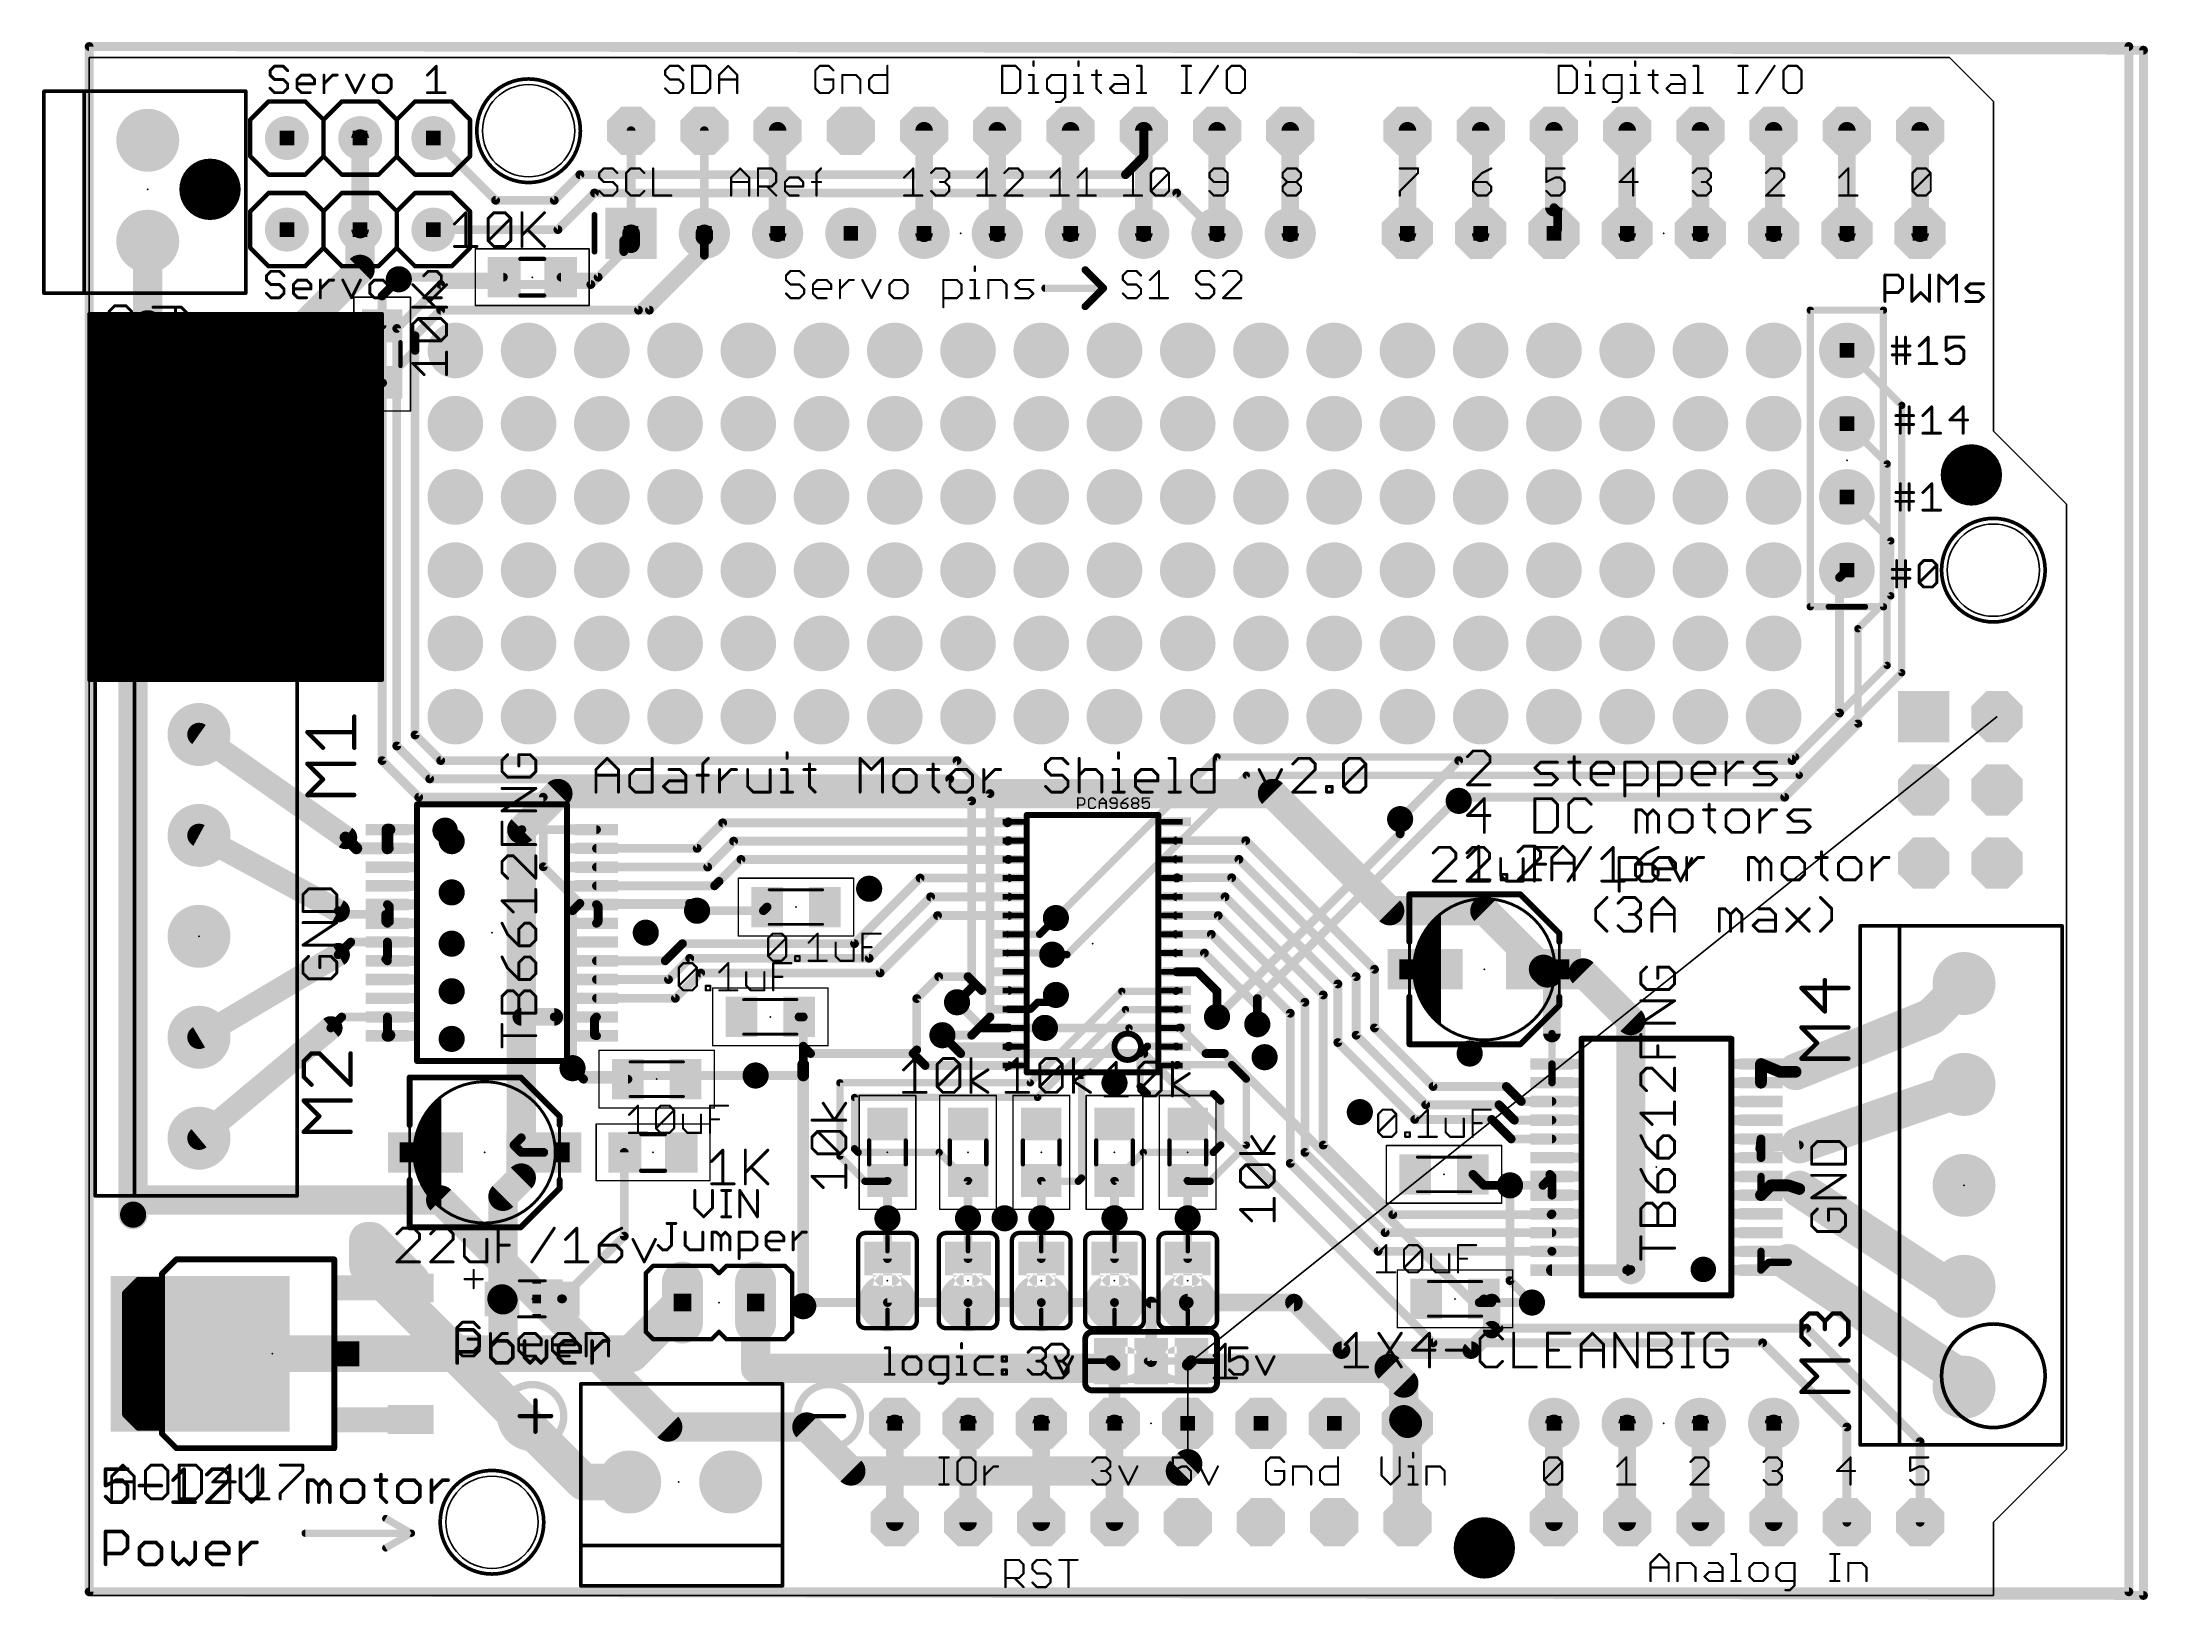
# Model space of a CAD drawing. Extents: x -1.6 to 71.4, y -0.2 to 53.9.
import ezdxf

# ---------------------------------------------------------------- set-up
doc = ezdxf.new("R2010")
doc.units = 0
for name, color, linetype in [('1', 12, 'CONTINUOUS'), ('16', 132, 'CONTINUOUS'), ('17', 110, 'CONTINUOUS'), ('18', 110, 'CONTINUOUS'), ('19', 53, 'CONTINUOUS'), ('20', 53, 'CONTINUOUS'), ('21', 40, 'CONTINUOUS'), ('23', 53, 'CONTINUOUS'), ('27', 253, 'CONTINUOUS'), ('39', 12, 'CONTINUOUS'), ('41', 12, 'CONTINUOUS'), ('42', 132, 'CONTINUOUS'), ('51', 253, 'CONTINUOUS')]:
    doc.layers.add(name, color=color, linetype=linetype)

# ---------------------------------------------------------------- blocks, each defined once
blk = doc.blocks.new('RECT')
blk.add_solid([(-0.5, -0.5), (0.5, -0.5), (-0.5, 0.5), (0.5, 0.5)])
blk = doc.blocks.new('ROUNDP')
at = {"const_width": 0.5}
blk.add_lwpolyline([(0, -0.25, 1), (0, 0.25, 1), (0, -0.25)], format="xyb", dxfattribs=at)
blk = doc.blocks.new('OCTAGONP')
at = {"const_width": 0.5}
blk.add_lwpolyline([(-0.25, -0.1036), (-0.25, 0.1036), (-0.1036, 0.25), (0.1036, 0.25), (0.25, 0.1036), (0.25, -0.1036), (0.1036, -0.25), (-0.1036, -0.25), (-0.25, -0.1036), (-0.25, 0.1036)], dxfattribs=at)
blk = doc.blocks.new('SQUAREP')
blk.add_solid([(-0.5, -0.5), (0.5, -0.5), (-0.5, 0.5), (0.5, 0.5)])
blk = doc.blocks.new('LONGP100')
at = {"const_width": 1}
blk.add_lwpolyline([(-0.5, 0), (0.5, 0)], dxfattribs=at)
at = {"const_width": 0.5}
for points in [[(-0.5, 0.25, 1), (-0.5, -0.25)], [(0.5, -0.25, 1), (0.5, 0.25)]]:
    blk.add_lwpolyline(points, format="xyb", dxfattribs=at)
blk = doc.blocks.new('PIE')
at = {"const_width": 0.5}
blk.add_lwpolyline([(0, -0.25, 1), (0, 0.25, 1), (0, -0.25)], format="xyb", dxfattribs=at)
blk = doc.blocks.new('ROUNDV')
at = {"const_width": 0.5}
blk.add_lwpolyline([(0, -0.25, 1), (0, 0.25, 1), (0, -0.25)], format="xyb", dxfattribs=at)

msp = doc.modelspace()

# ---------------------------------------------------------------- linework, layer by layer
at = {"layer": '1'}
for points, const_width in [([(0, 0.127), (0, 53.721)], 0.3048), ([(0, 53.721), (70.739, 53.721)], 0.3048), ([(70.739, 53.721), (70.739, 0.127)], 0.3048), ([(9.398, 47.371), (9.398, 50.546)], 0.6096), ([(11.938, 50.546), (14.097, 48.387)], 0.3048), ([(36.576, 49.911), (36.576, 50.8)], 0.3048), ([(35.941, 49.276), (36.576, 49.911)], 0.3048), ([(16.129, 48.387), (17.018, 49.276)], 0.3048), ([(17.018, 49.276), (35.941, 49.276)], 0.3048), ([(14.097, 48.387), (16.129, 48.387)], 0.3048), ([(17.526, 48.641), (16.256, 47.371)], 0.3048), ([(37.719, 48.641), (17.526, 48.641)], 0.3048), ([(39.116, 47.244), (37.719, 48.641)], 0.3048), ([(2.032, 44.069), (2.032, 46.968)], 1.016), ([(9.398, 47.371), (9.398, 45.992)], 1.016), ([(16.256, 47.371), (11.938, 47.371)], 0.3048), ([(17.653, 45.72), (18.542, 46.609)], 0.3048), ([(18.542, 46.99), (18.796, 47.244)], 0.3048), ([(18.542, 46.609), (18.542, 46.99)], 0.3048), ([(19.05, 44.577), (21.336, 46.863)], 0.3048), ([(21.336, 46.863), (21.336, 47.244)], 0.3048), ([(9.398, 45.992), (6.35, 42.944)], 1.016), ([(10.16, 45.069), (10.7395, 45.6485)], 0.3048), ([(10.7395, 45.6485), (10.8665, 45.7755)], 0.3048), ([(10.811, 45.72), (10.7395, 45.6485)], 0.3048), ([(10.811, 45.72), (14.367, 45.72)], 0.3048), ([(16.367, 45.72), (17.653, 45.72)], 0.3048), ([(2.032, 44.069), (1.524, 43.561)], 1.016), ([(3.157, 42.944), (2.032, 44.069)], 1.016), ([(10.16, 44.053), (10.16, 45.069)], 0.3048), ([(11.303, 43.688), (12.192, 44.577)], 0.3048), ([(12.192, 44.577), (19.05, 44.577)], 0.3048), ([(1.524, 43.561), (1.524, 13.208)], 1.016), ([(11.303, 43.18), (11.303, 43.688)], 0.3048), ([(6.35, 42.944), (3.157, 42.944)], 1.016), ([(11.303, 43.18), (10.176, 42.053)], 0.3048), ([(10.176, 42.053), (10.16, 42.053)], 0.3048), ([(62.484, 36.576), (60.96, 38.1)], 0.254), ([(62.484, 34.671), (62.484, 36.576)], 0.254), ([(60.706, 35.306), (60.96, 35.56)], 0.3048), ([(60.706, 30.607), (60.706, 35.306)], 0.3048), ([(61.341, 33.528), (62.484, 34.671)], 0.254), ([(61.341, 30.226), (61.341, 33.528)], 0.254), ([(59.055, 28.956), (60.706, 30.607)], 0.3048), ([(3.81, 29.86), (8.89, 26.289)], 0.8128), ([(58.801, 27.686), (61.341, 30.226)], 0.3048), ([(47.498, 28.956), (45.466, 26.924)], 0.3048), ([(47.498, 28.956), (59.055, 28.956)], 0.3048), ([(16.256, 27.813), (15.005, 26.562)], 1.016), ([(16.256, 27.813), (41.039, 27.813)], 1.016), ([(41.039, 27.813), (45.103, 23.749)], 1.016), ([(47.625, 27.686), (47.498, 27.559)], 0.3048), ([(58.801, 27.686), (47.625, 27.686)], 0.3048), ([(14.986, 20.066), (14.986, 26.543)], 1.016), ([(3.81, 26.36), (8.636, 23.749)], 0.8128), ([(8.89, 26.289), (9.267, 25.912)], 0.4064), ([(10.345, 26.562), (10.414, 26.562)], 0.4064), ([(10.345, 25.912), (10.345, 26.562)], 0.4064), ([(14.986, 26.543), (15.005, 26.562)], 0.3048), ([(15.005, 26.562), (17.595, 26.562)], 0.3048), ([(21.086, 25.912), (21.971, 26.797)], 0.3048), ([(21.452, 25.262), (22.352, 26.162)], 0.3048), ([(21.971, 26.797), (31.8462, 26.797)], 0.3048), ([(22.352, 26.162), (31.8612, 26.162)], 0.3048), ([(31.8462, 26.797), (31.8802, 26.831)], 0.3048), ([(31.8612, 26.162), (31.8802, 26.181)], 0.3048), ([(37.7158, 26.181), (40.113, 26.181)], 0.3048), ([(40.113, 26.181), (44.577, 21.717)], 0.3048), ([(9.267, 25.912), (10.345, 25.912)], 0.4064), ([(10.414, 25.912), (10.345, 25.912)], 0.3048), ([(17.595, 25.912), (21.086, 25.912)], 0.3048), ([(21.844, 24.765), (22.606, 25.527)], 0.3048), ([(22.606, 25.527), (31.8762, 25.527)], 0.3048), ([(31.8762, 25.527), (31.8802, 25.531)], 0.3048), ([(37.7158, 25.531), (39.874, 25.531)], 0.3048), ([(39.874, 25.531), (43.942, 21.463)], 0.3048), ([(17.595, 25.262), (21.452, 25.262)], 0.3048), ([(21.717, 24.638), (21.844, 24.765)], 0.3048), ([(26.543, 22.606), (28.818, 24.881)], 0.3048), ([(28.818, 24.881), (31.8802, 24.881)], 0.3048), ([(37.7268, 24.892), (37.7158, 24.881)], 0.3048), ([(39.624, 24.892), (37.7268, 24.892)], 0.3048), ([(43.307, 21.209), (39.624, 24.892)], 0.3048), ([(10.414, 23.893), (10.345, 23.962)], 0.3048), ([(17.595, 24.612), (21.691, 24.612)], 0.3048), ([(17.595, 23.962), (17.653, 23.904)], 0.3048), ([(17.595, 23.962), (20.869, 23.962)], 0.3048), ([(20.869, 23.962), (21.082, 23.749)], 0.3048), ([(21.691, 24.612), (21.717, 24.638)], 0.3048), ([(27.051, 22.098), (29.184, 24.231)], 0.3048), ([(29.184, 24.231), (31.8802, 24.231)], 0.3048), ([(37.7158, 24.231), (39.396, 24.231)], 0.3048), ([(39.396, 24.231), (42.799, 20.828)], 0.3048), ([(45.103, 23.749), (48.405, 23.749)], 1.016), ([(48.405, 23.749), (50.437, 21.717)], 1.016), ([(8.636, 23.749), (8.763, 23.622)], 0.3048), ([(8.763, 23.622), (10.287, 23.622)], 0.3048), ([(10.287, 23.622), (10.287, 23.37)], 0.3048), ([(10.287, 23.37), (10.345, 23.312)], 0.3048), ([(10.345, 23.312), (10.401, 23.368)], 0.3048), ([(10.401, 23.368), (10.414, 23.368)], 0.3048), ([(10.414, 23.876), (10.414, 23.893)], 0.3048), ([(10.414, 23.368), (10.414, 23.876)], 0.3048), ([(17.653, 23.37), (17.595, 23.312)], 0.3048), ([(17.653, 23.904), (17.653, 23.37)], 0.3048), ([(21.082, 23.749), (23.384, 23.749)], 0.3048), ([(23.384, 23.749), (23.511, 23.876)], 0.3048), ([(27.432, 21.59), (29.423, 23.581)], 0.3048), ([(29.423, 23.581), (31.8802, 23.581)], 0.3048), ([(32.964, 22.931), (33.528, 23.495)], 0.254), ([(37.7158, 23.581), (39.157, 23.581)], 0.3048), ([(39.157, 23.581), (42.164, 20.574)], 0.3048), ([(8.636, 22.225), (9.073, 22.662)], 0.3048), ([(9.073, 22.662), (10.345, 22.662)], 0.3048), ([(10.345, 22.128), (10.345, 22.662)], 0.3048), ([(19.98, 22.012), (20.574, 22.606)], 0.3048), ([(20.574, 22.606), (26.543, 22.606)], 0.3048), ([(31.8802, 22.931), (32.964, 22.931)], 0.254), ([(38.918, 22.931), (37.7158, 22.931)], 0.3048), ([(41.656, 20.193), (38.918, 22.931)], 0.3048), ([(3.81, 19.36), (8.636, 22.225)], 0.8128), ([(10.287, 22.07), (10.345, 22.128)], 0.3048), ([(10.287, 22.07), (10.345, 22.012)], 0.3048), ([(17.595, 22.012), (19.98, 22.012)], 0.3048), ([(20.092, 21.362), (20.828, 22.098)], 0.3048), ([(20.828, 22.098), (27.051, 22.098)], 0.3048), ([(33.345, 22.281), (31.8802, 22.281)], 0.254), ([(33.401, 22.225), (33.345, 22.281)], 0.254), ([(37.7158, 22.281), (38.679, 22.281)], 0.3048), ([(38.679, 22.281), (40.513, 20.447)], 0.3048), ([(50.564, 21.59), (50.437, 21.717)], 1.016), ([(51.816, 21.59), (50.564, 21.59)], 1.016), ([(50.731, 21.423), (50.437, 21.717)], 0.6096), ([(53.467, 19.939), (51.816, 21.59)], 1.016), ([(17.595, 21.362), (20.092, 21.362)], 0.3048), ([(20.331, 20.712), (21.209, 21.59)], 0.3048), ([(21.209, 21.59), (27.432, 21.59)], 0.3048), ([(29.464, 21.463), (28.702, 20.701)], 0.3048), ([(30.48, 21.463), (29.464, 21.463)], 0.3048), ([(30.962, 20.981), (30.48, 21.463)], 0.3048), ([(37.7158, 21.631), (38.44, 21.631)], 0.3048), ([(38.44, 21.631), (39.116, 20.955)], 0.3048), ([(43.307, 19.177), (43.307, 21.209)], 0.3048), ([(43.942, 21.463), (43.942, 19.431)], 0.3048), ([(44.577, 21.717), (44.577, 19.685)], 0.3048), ([(50.731, 19.489), (50.731, 21.423)], 0.6096), ([(63.866, 20.066), (65.024, 21.224)], 1.27), ([(14.986, 15.875), (14.986, 20.066)], 1.016), ([(17.595, 20.712), (20.331, 20.712)], 0.3048), ([(28.702, 20.701), (28.702, 18.923)], 0.3048), ([(30.099, 20.574), (30.992, 19.681)], 0.3048), ([(31.8802, 20.981), (30.962, 20.981)], 0.3048), ([(31.8802, 20.331), (32.65, 20.331)], 0.254), ([(32.639, 17.78), (35.814, 20.955)], 0.254), ([(32.65, 20.331), (32.893, 20.574)], 0.254), ([(32.893, 20.574), (33.274, 20.574)], 0.254), ([(33.274, 20.574), (33.528, 20.828)], 0.254), ([(35.814, 20.955), (37.6898, 20.955)], 0.254), ([(37.6898, 20.955), (37.7158, 20.981)], 0.254), ([(37.7048, 20.32), (37.7158, 20.331)], 0.254), ([(39.116, 20.955), (39.116, 20.066)], 0.3048), ([(40.513, 20.447), (40.513, 19.812)], 0.3048), ([(42.164, 20.574), (42.164, 15.367)], 0.3048), ([(42.799, 20.828), (42.799, 15.621)], 0.3048), ([(59.182, 18.161), (63.866, 20.066)], 1.27), ([(3.81, 15.86), (8.382, 19.685)], 0.8128), ([(8.382, 19.685), (8.759, 20.062)], 0.3048), ([(8.759, 20.062), (10.345, 20.062)], 0.3048), ([(10.345, 19.5), (10.345, 20.062)], 0.3048), ([(14.986, 20.066), (16.129, 20.066)], 0.6096), ([(16.129, 20.066), (17.591, 20.066)], 0.3048), ([(17.595, 20.062), (17.526, 19.993)], 0.3048), ([(17.526, 19.993), (17.526, 19.431)], 0.3048), ([(17.591, 20.066), (17.595, 20.062)], 0.3048), ([(24.765, 20.066), (24.622, 20.066)], 0.3048), ([(24.765, 19.05), (24.765, 20.066)], 0.3048), ([(30.992, 19.681), (31.8802, 19.681)], 0.3048), ([(31.8802, 19.681), (33.143, 19.681)], 0.3048), ([(32.893, 17.272), (35.941, 20.32)], 0.254), ([(33.143, 19.681), (33.147, 19.685)], 0.3048), ([(34.417, 18.034), (36.064, 19.681)], 0.254), ([(35.941, 20.32), (37.7048, 20.32)], 0.254), ([(36.064, 19.681), (37.7158, 19.681)], 0.254), ([(41.656, 14.986), (41.656, 20.193)], 0.3048), ([(44.577, 19.685), (46.609, 17.653)], 0.3048), ([(53.467, 11.303), (53.467, 19.939)], 1.016), ([(10.395, 19.412), (10.345, 19.412)], 0.4064), ([(10.414, 19.431), (10.395, 19.412)], 0.4064), ([(10.414, 19.431), (10.345, 19.5)], 0.3048), ([(17.526, 19.431), (17.576, 19.431)], 0.3048), ([(17.576, 19.431), (17.595, 19.412)], 0.3048), ([(24.765, 18.415), (24.765, 19.05)], 0.3048), ([(25.019, 18.796), (24.765, 19.05)], 0.3048), ([(28.702, 18.923), (28.575, 18.796)], 0.3048), ([(29.591, 19.431), (29.991, 19.031)], 0.3048), ([(29.991, 19.031), (31.8802, 19.031)], 0.3048), ([(31.8992, 19.05), (31.8802, 19.031)], 0.3048), ([(36.449, 18.796), (36.703, 19.05)], 0.254), ([(36.703, 19.05), (37.6968, 19.05)], 0.254), ([(37.6968, 19.05), (37.7158, 19.031)], 0.254), ([(45.974, 16.51), (43.307, 19.177)], 0.3048), ([(43.942, 19.431), (46.355, 17.018)], 0.3048), ([(50.731, 19.489), (50.731, 18.434)], 0.254), ([(17.145, 17.907), (16.764, 18.288)], 0.3048), ([(24.765, 18.034), (24.765, 18.415)], 0.4064), ([(28.575, 18.796), (25.019, 18.796)], 0.3048), ([(28.575, 18.796), (28.99, 18.381)], 0.3048), ([(28.99, 18.381), (31.8802, 18.381)], 0.3048), ([(36.449, 17.653), (36.449, 18.796)], 0.254), ([(37.7498, 18.415), (37.7158, 18.381)], 0.254), ([(39.624, 18.415), (37.7498, 18.415)], 0.254), ([(40.132, 17.907), (39.624, 18.415)], 0.254), ([(50.731, 17.784), (50.731, 18.434)], 0.254), ([(57.981, 18.434), (57.981, 17.784)], 0.4064), ([(57.981, 18.434), (58.635, 18.161)], 0.4064), ([(58.635, 18.161), (59.182, 18.161)], 0.4064), ([(64.826, 17.526), (65.024, 17.724)], 1.27), ([(18.685, 17.907), (17.145, 17.907)], 0.3048), ([(24.765, 18.034), (23.114, 18.034)], 0.3048), ([(24.765, 10.033), (24.765, 18.034)], 0.4064), ([(26.035, 15.24), (26.035, 17.78)], 0.254), ([(26.035, 17.78), (32.639, 17.78)], 0.254), ([(34.417, 14.478), (34.417, 18.034)], 0.254), ([(36.703, 17.399), (36.449, 17.653)], 0.254), ([(40.132, 15.621), (40.132, 17.907)], 0.254), ([(46.609, 17.653), (49.149, 17.653)], 0.3048), ([(49.149, 17.653), (49.668, 17.134)], 0.3048), ([(59.309, 15.621), (64.826, 17.526)], 1.27), ([(26.543, 15.494), (26.543, 17.272)], 0.254), ([(26.543, 17.272), (32.893, 17.272)], 0.254), ([(38.989, 17.399), (36.703, 17.399)], 0.254), ([(39.243, 17.145), (38.989, 17.399)], 0.254), ([(39.243, 15.621), (39.243, 17.145)], 0.254), ([(46.355, 17.018), (48.895, 17.018)], 0.3048), ([(48.895, 17.018), (49.429, 16.484)], 0.3048), ([(49.668, 17.134), (50.731, 17.134)], 0.3048), ([(14.986, 14.478), (14.986, 15.875)], 1.016), ([(45.974, 16.51), (48.641, 16.51)], 0.3048), ([(48.641, 16.51), (49.317, 15.834)], 0.3048), ([(49.429, 16.484), (50.731, 16.484)], 0.3048), ([(14.732, 15.621), (14.986, 15.875)], 0.3048), ([(14.732, 15.621), (14.986, 15.367)], 0.3048), ([(14.986, 15.367), (15.766, 15.367)], 0.3048), ([(18.558, 12.462), (18.558, 15.367)], 0.3048), ([(26.908, 14.367), (26.035, 15.24)], 0.254), ([(26.67, 15.367), (26.543, 15.494)], 0.254), ([(29.48, 15.367), (26.67, 15.367)], 0.254), ([(30.48, 14.367), (29.48, 15.367)], 0.254), ([(35.56, 14.367), (36.56, 15.367)], 0.254), ([(36.56, 15.367), (38.989, 15.367)], 0.254), ([(38.878, 14.367), (40.132, 15.621)], 0.254), ([(38.989, 15.367), (39.243, 15.621)], 0.254), ([(42.164, 15.367), (44.947, 12.584)], 0.3048), ([(42.799, 15.621), (45.212, 13.208)], 0.3048), ([(49.317, 15.834), (50.731, 15.834)], 0.3048), ([(57.981, 15.834), (57.94, 15.494)], 0.3048), ([(57.94, 15.494), (59.309, 15.621)], 0.3048), ([(57.981, 15.834), (57.981, 15.184)], 0.3048), ([(14.351, 13.843), (14.986, 14.478)], 1.016), ([(41.656, 14.986), (44.704, 11.938)], 0.3048), ([(47.99, 14.605), (48.371, 14.224)], 0.3048), ([(50.421, 14.224), (50.731, 14.534)], 0.3048), ([(50.66, 14.605), (50.731, 14.534)], 0.3048), ([(50.731, 13.884), (50.731, 14.534)], 0.3048), ([(57.981, 13.884), (57.981, 14.534)], 0.254), ([(59.309, 14.097), (64.46, 10.724)], 1.27), ([(14.351, 10.287), (14.351, 13.843)], 1.016), ([(27.686, 14.367), (26.908, 14.367)], 0.254), ([(27.686, 14.367), (27.686, 13.081)], 0.3048), ([(30.48, 14.367), (30.48, 13.081)], 0.3048), ([(33.02, 14.367), (33.02, 13.081)], 0.3048), ([(33.02, 14.367), (34.306, 14.367)], 0.254), ([(34.306, 14.367), (34.417, 14.478)], 0.254), ([(35.56, 14.367), (35.56, 13.081)], 0.3048), ([(38.1, 14.367), (38.1, 13.081)], 0.3048), ([(38.1, 14.367), (38.878, 14.367)], 0.254), ([(48.371, 14.224), (49.276, 14.224)], 0.3048), ([(49.276, 14.224), (50.421, 14.224)], 0.3048), ([(57.981, 13.884), (58.321, 14.224)], 0.4064), ([(58.321, 14.224), (58.928, 14.224)], 0.4064), ([(58.928, 14.224), (59.309, 14.097)], 0.4064), ([(27.686, 13.081), (27.686, 11.684)], 0.3048), ([(30.48, 13.081), (30.48, 11.684)], 0.3048), ([(33.02, 13.081), (33.02, 11.684)], 0.3048), ([(35.56, 13.081), (35.56, 11.684)], 0.3048), ([(38.1, 13.081), (38.1, 11.684)], 0.3048), ([(45.212, 13.208), (50.705, 13.208)], 0.3048), ([(50.705, 13.208), (50.731, 13.234)], 0.3048), ([(9.652, 12.319), (9.779, 12.319)], 1.27), ([(9.779, 12.319), (11.176, 10.922)], 1.27), ([(16.383, 10.287), (18.558, 12.462)], 0.3048), ([(44.947, 12.584), (50.731, 12.584)], 0.3048), ([(44.704, 11.938), (50.727, 11.938)], 0.3048), ([(50.727, 11.938), (50.731, 11.934)], 0.3048), ([(57.981, 11.934), (57.981, 11.284)], 0.254), ([(58.928, 11.557), (65.024, 7.493)], 1.27), ([(11.176, 10.922), (11.15, 10.896)], 1.27), ([(11.15, 10.896), (11.15, 10.662)], 1.27), ([(50.731, 11.284), (53.321, 11.284)], 0.4064), ([(53.448, 11.284), (53.321, 11.284)], 0.3048), ([(53.467, 11.303), (53.448, 11.284)], 0.3048), ([(57.981, 11.284), (58.254, 11.557)], 0.254), ([(58.254, 11.557), (58.928, 11.557)], 0.254), ([(64.46, 10.724), (65.024, 10.724)], 1.27), ([(14.317, 10.287), (14.351, 10.287)], 1.016), ([(14.351, 10.253), (14.317, 10.287)], 1.016), ([(14.351, 8.382), (14.351, 10.253)], 1.016), ([(16.383, 10.287), (16.417, 10.287)], 0.3048), ([(18.796, 8.382), (20.574, 10.16)], 1.27), ([(24.765, 10.033), (24.892, 10.16)], 0.3048), ([(24.892, 10.16), (38.1, 10.16)], 0.3048), ([(30.48, 10.16), (27.686, 10.16)], 0.3048), ([(33.02, 10.16), (30.48, 10.16)], 0.3048), ([(35.56, 10.16), (33.02, 10.16)], 0.3048), ([(38.1, 10.16), (35.56, 10.16)], 0.3048), ([(36.83, 8.128), (36.83, 10.16)], 0.4064), ([(36.83, 10.16), (38.1, 10.16)], 0.4064), ([(38.1, 10.16), (41.783, 10.16)], 0.6096), ([(41.783, 10.16), (43.434, 8.509)], 0.6096), ([(48.209, 10.16), (48.244, 10.16)], 0.3048), ([(48.244, 10.16), (48.371, 10.287)], 0.3048), ([(48.641, 10.16), (48.244, 10.16)], 0.3048), ([(48.641, 9.22), (48.641, 10.16)], 0.6096), ([(50.038, 10.16), (48.641, 10.16)], 0.3048), ([(47.93, 8.509), (48.641, 9.22)], 0.6096), ([(3.85, 8.382), (14.351, 8.382)], 1.27), ([(14.351, 8.382), (18.796, 8.382)], 1.27), ([(43.434, 8.509), (47.93, 8.509)], 0.6096), ([(35.56, 8.001), (35.433, 8.128)], 0.4064), ([(35.56, 5.969), (35.56, 8.001)], 0.4064), ([(38.227, 8.128), (36.703, 8.128)], 0.254), ([(38.1, 8.001), (38.227, 8.128)], 0.4064), ([(65.024, 7.493), (65.024, 7.224)], 1.27), ([(27.94, 2.54), (27.94, 5.969)], 0.6096), ([(30.48, 2.54), (30.48, 5.969)], 0.6096), ([(33.02, 5.969), (33.02, 2.54)], 0.6096), ([(35.56, 2.54), (35.56, 5.969)], 0.6096), ([(70.739, 0.127), (0, 0.127)], 0.3048)]:
    msp.add_lwpolyline(points, dxfattribs=dict(at, const_width=const_width))
for points, const_width in [([(0.0762, 53.721, 1), (-0.0762, 53.721)], 0.1524), ([(0, 53.7972, 1), (0, 53.6448)], 0.1524), ([(70.8152, 53.721, 1), (70.6628, 53.721)], 0.1524), ([(70.739, 53.6448, 1), (70.739, 53.7972)], 0.1524), ([(9.5504, 50.546, 1), (9.2456, 50.546)], 0.3048), ([(11.9919, 50.5999, 1), (11.8841, 50.4921)], 0.1524), ([(36.6522, 50.8, 1), (36.4998, 50.8)], 0.1524), ([(36.4998, 49.911, 1), (36.6522, 49.911)], 0.1524), ([(36.6299, 49.8571, 1), (36.5221, 49.9649)], 0.1524), ([(17.018, 49.3522, 1), (17.018, 49.1998)], 0.1524), ([(17.0719, 49.2221, 1), (16.9641, 49.3299)], 0.1524), ([(35.8871, 49.3299, 1), (35.9949, 49.2221)], 0.1524), ([(35.941, 49.1998, 1), (35.941, 49.3522)], 0.1524), ([(14.097, 48.4632, 1), (14.097, 48.3108)], 0.1524), ([(14.0431, 48.3331, 1), (14.1509, 48.4409)], 0.1524), ([(16.0751, 48.4409, 1), (16.1829, 48.3331)], 0.1524), ([(16.129, 48.3108, 1), (16.129, 48.4632)], 0.1524), ([(17.526, 48.7172, 1), (17.526, 48.5648)], 0.1524), ([(17.5799, 48.5871, 1), (17.4721, 48.6949)], 0.1524), ([(37.7729, 48.6949, 1), (37.6651, 48.5871)], 0.1524), ([(37.719, 48.5648, 1), (37.719, 48.7172)], 0.1524), ([(2.286, 46.968, 1), (1.778, 46.968)], 0.508), ([(9.652, 47.371, 1), (9.144, 47.371)], 0.508), ([(9.2456, 47.371, 1), (9.5504, 47.371)], 0.3048), ([(11.938, 47.4472, 1), (11.938, 47.2948)], 0.1524), ([(16.2021, 47.4249, 1), (16.3099, 47.3171)], 0.1524), ([(16.256, 47.2948, 1), (16.256, 47.4472)], 0.1524), ([(18.6182, 46.99, 1), (18.4658, 46.99)], 0.1524), ([(18.4881, 47.0439, 1), (18.5959, 46.9361)], 0.1524), ([(18.5959, 46.5551, 1), (18.4881, 46.6629)], 0.1524), ([(18.8499, 47.1901, 1), (18.7421, 47.2979)], 0.1524), ([(21.4122, 47.244, 1), (21.2598, 47.244)], 0.1524), ([(21.2598, 46.863, 1), (21.4122, 46.863)], 0.1524), ([(21.3899, 46.8091, 1), (21.2821, 46.9169)], 0.1524), ([(39.0621, 47.1901, 1), (39.1699, 47.2979)], 0.1524), ([(9.144, 45.992, 1), (9.652, 45.992)], 0.508), ([(9.5776, 45.8124, 1), (9.2184, 46.1716)], 0.508), ([(18.4658, 46.609, 1), (18.6182, 46.609)], 0.1524), ([(10.6856, 45.7024, 1), (10.7934, 45.5946)], 0.1524), ([(10.6856, 45.7024, 1), (10.7934, 45.5946)], 0.1524), ([(10.7934, 45.5946, 1), (10.6856, 45.7024)], 0.1524), ([(10.811, 45.7962, 1), (10.811, 45.6438)], 0.1524), ([(10.8649, 45.6661, 1), (10.7571, 45.7739)], 0.1524), ([(10.9204, 45.7216, 1), (10.8126, 45.8294)], 0.1524), ([(14.367, 45.6438, 1), (14.367, 45.7962)], 0.1524), ([(16.367, 45.7962, 1), (16.367, 45.6438)], 0.1524), ([(17.5991, 45.7739, 1), (17.7069, 45.6661)], 0.1524), ([(17.653, 45.6438, 1), (17.653, 45.7962)], 0.1524), ([(2.2116, 44.2486, 1), (1.8524, 43.8894)], 0.508), ([(2.2116, 43.8894, 1), (1.8524, 44.2486)], 0.508), ([(10.2362, 45.069, 1), (10.0838, 45.069)], 0.1524), ([(10.1061, 45.1229, 1), (10.2139, 45.0151)], 0.1524), ([(12.192, 44.6532, 1), (12.192, 44.5008)], 0.1524), ([(12.2459, 44.5231, 1), (12.1381, 44.6309)], 0.1524), ([(18.9961, 44.6309, 1), (19.1039, 44.5231)], 0.1524), ([(19.05, 44.5008, 1), (19.05, 44.6532)], 0.1524), ([(1.778, 43.561, 1), (1.27, 43.561)], 0.508), ([(1.3444, 43.7406, 1), (1.7036, 43.3814)], 0.508), ([(1.778, 44.069, 1), (2.286, 44.069)], 0.508), ([(10.0838, 44.053, 1), (10.2362, 44.053)], 0.1524), ([(11.3792, 43.688, 1), (11.2268, 43.688)], 0.1524), ([(3.157, 43.198, 1), (3.157, 42.69)], 0.508), ([(2.9774, 42.7644, 1), (3.3366, 43.1236)], 0.508), ([(6.1704, 43.1236, 1), (6.5296, 42.7644)], 0.508), ([(6.35, 42.69, 1), (6.35, 43.198)], 0.508), ([(11.2491, 43.7419, 1), (11.3569, 43.6341)], 0.1524), ([(11.2268, 43.18, 1), (11.3792, 43.18)], 0.1524), ([(11.3569, 43.1261, 1), (11.2491, 43.2339)], 0.1524), ([(10.16, 42.1292, 1), (10.16, 41.9768)], 0.1524), ([(10.1221, 42.1069, 1), (10.2299, 41.9991)], 0.1524), ([(10.176, 41.9768, 1), (10.176, 42.1292)], 0.1524), ([(61.0049, 38.1449, 1), (60.9151, 38.0551)], 0.127), ([(62.5475, 36.576, 1), (62.4205, 36.576)], 0.127), ([(62.4391, 36.5311, 1), (62.5289, 36.6209)], 0.127), ([(60.7822, 35.306, 1), (60.6298, 35.306)], 0.1524), ([(60.6521, 35.3599, 1), (60.7599, 35.2521)], 0.1524), ([(61.0139, 35.5061, 1), (60.9061, 35.6139)], 0.1524), ([(62.4205, 34.671, 1), (62.5475, 34.671)], 0.127), ([(62.5289, 34.6261, 1), (62.4391, 34.7159)], 0.127), ([(61.4045, 33.528, 1), (61.2775, 33.528)], 0.127), ([(61.2961, 33.5729, 1), (61.3859, 33.4831)], 0.127), ([(60.6298, 30.607, 1), (60.7822, 30.607)], 0.1524), ([(60.7599, 30.5531, 1), (60.6521, 30.6609)], 0.1524), ([(3.9269, 30.0262, 1), (3.6931, 29.6938)], 0.4064), ([(61.3949, 30.1721, 1), (61.2871, 30.2799)], 0.1524), ([(61.2775, 30.226, 1), (61.4045, 30.226)], 0.127), ([(47.498, 29.0322, 1), (47.498, 28.8798)], 0.1524), ([(47.5519, 28.9021, 1), (47.4441, 29.0099)], 0.1524), ([(59.0011, 29.0099, 1), (59.1089, 28.9021)], 0.1524), ([(59.055, 28.8798, 1), (59.055, 29.0322)], 0.1524), ([(16.256, 28.067, 1), (16.256, 27.559)], 0.508), ([(16.4356, 27.6334, 1), (16.0764, 27.9926)], 0.508), ([(41.2186, 27.9926, 1), (40.8594, 27.6334)], 0.508), ([(41.039, 27.559, 1), (41.039, 28.067)], 0.508), ([(47.625, 27.7622, 1), (47.625, 27.6098)], 0.1524), ([(47.6789, 27.6321, 1), (47.5711, 27.7399)], 0.1524), ([(58.7471, 27.7399, 1), (58.8549, 27.6321)], 0.1524), ([(58.801, 27.6098, 1), (58.801, 27.7622)], 0.1524), ([(15.24, 26.543, 1), (14.732, 26.543)], 0.508), ([(45.4121, 26.9779, 1), (45.5199, 26.8701)], 0.1524), ([(47.4441, 27.6129, 1), (47.5519, 27.5051)], 0.1524), ([(3.9067, 26.5387, 1), (3.7133, 26.1813)], 0.4064), ([(8.7731, 26.1228, 1), (9.0069, 26.4552)], 0.4064), ([(8.9618, 26.3608, 1), (8.8182, 26.2172)], 0.2032), ([(10.345, 26.6636, 1), (10.345, 26.4604)], 0.2032), ([(10.4466, 26.562, 1), (10.2434, 26.562)], 0.2032), ([(10.414, 26.4604, 1), (10.414, 26.6636)], 0.2032), ([(14.8254, 26.7416, 1), (15.1846, 26.3824)], 0.508), ([(14.9321, 26.5969, 1), (15.0399, 26.4891)], 0.1524), ([(15.005, 26.6382, 1), (15.005, 26.4858)], 0.1524), ([(15.0589, 26.5081, 1), (14.9511, 26.6159)], 0.1524), ([(17.595, 26.4858, 1), (17.595, 26.6382)], 0.1524), ([(21.971, 26.8732, 1), (21.971, 26.7208)], 0.1524), ([(22.0249, 26.7431, 1), (21.9171, 26.8509)], 0.1524), ([(22.352, 26.2382, 1), (22.352, 26.0858)], 0.1524), ([(22.4059, 26.1081, 1), (22.2981, 26.2159)], 0.1524), ([(31.7923, 26.8509, 1), (31.9001, 26.7431)], 0.1524), ([(31.8073, 26.2159, 1), (31.9151, 26.1081)], 0.1524), ([(31.9341, 26.7771, 1), (31.8263, 26.8849)], 0.1524), ([(31.9341, 26.1271, 1), (31.8263, 26.2349)], 0.1524), ([(31.8462, 26.7208, 1), (31.8462, 26.8732)], 0.1524), ([(31.8612, 26.0858, 1), (31.8612, 26.2382)], 0.1524), ([(37.7158, 26.2572, 1), (37.7158, 26.1048)], 0.1524), ([(40.1669, 26.2349, 1), (40.0591, 26.1271)], 0.1524), ([(40.113, 26.1048, 1), (40.113, 26.2572)], 0.1524), ([(9.267, 26.0136, 1), (9.267, 25.8104)], 0.2032), ([(9.1952, 25.8402, 1), (9.3388, 25.9838)], 0.2032), ([(10.2434, 25.912, 1), (10.4466, 25.912)], 0.2032), ([(10.345, 25.9882, 1), (10.345, 25.8358)], 0.1524), ([(10.345, 25.8104, 1), (10.345, 26.0136)], 0.2032), ([(10.414, 25.8358, 1), (10.414, 25.9882)], 0.1524), ([(17.595, 25.9882, 1), (17.595, 25.8358)], 0.1524), ([(21.0321, 25.9659, 1), (21.1399, 25.8581)], 0.1524), ([(21.086, 25.8358, 1), (21.086, 25.9882)], 0.1524), ([(22.606, 25.6032, 1), (22.606, 25.4508)], 0.1524), ([(22.6599, 25.4731, 1), (22.5521, 25.5809)], 0.1524), ([(31.8223, 25.5809, 1), (31.9301, 25.4731)], 0.1524), ([(31.9341, 25.4771, 1), (31.8263, 25.5849)], 0.1524), ([(31.8762, 25.4508, 1), (31.8762, 25.6032)], 0.1524), ([(37.7158, 25.6072, 1), (37.7158, 25.4548)], 0.1524), ([(39.9279, 25.5849, 1), (39.8201, 25.4771)], 0.1524), ([(39.874, 25.4548, 1), (39.874, 25.6072)], 0.1524), ([(17.595, 25.3382, 1), (17.595, 25.1858)], 0.1524), ([(21.3981, 25.3159, 1), (21.5059, 25.2081)], 0.1524), ([(21.452, 25.1858, 1), (21.452, 25.3382)], 0.1524), ([(21.7901, 24.8189, 1), (21.8979, 24.7111)], 0.1524), ([(21.8979, 24.7111, 1), (21.7901, 24.8189)], 0.1524), ([(28.818, 24.9572, 1), (28.818, 24.8048)], 0.1524), ([(28.8719, 24.8271, 1), (28.7641, 24.9349)], 0.1524), ([(31.8802, 24.8048, 1), (31.8802, 24.9572)], 0.1524), ([(37.6619, 24.9349, 1), (37.7697, 24.8271)], 0.1524), ([(37.7268, 24.9682, 1), (37.7268, 24.8158)], 0.1524), ([(37.7807, 24.8381, 1), (37.6729, 24.9459)], 0.1524), ([(39.6779, 24.9459, 1), (39.5701, 24.8381)], 0.1524), ([(39.624, 24.8158, 1), (39.624, 24.9682)], 0.1524), ([(8.5393, 23.5703, 1), (8.7327, 23.9277)], 0.4064), ([(10.3989, 24.0159, 1), (10.2911, 23.9081)], 0.1524), ([(17.595, 24.6882, 1), (17.595, 24.5358)], 0.1524), ([(17.6489, 24.0159, 1), (17.5411, 23.9081)], 0.1524), ([(17.595, 24.0382, 1), (17.595, 23.8858)], 0.1524), ([(20.9229, 24.0159, 1), (20.8151, 23.9081)], 0.1524), ([(20.869, 23.8858, 1), (20.869, 24.0382)], 0.1524), ([(21.6371, 24.6659, 1), (21.7449, 24.5581)], 0.1524), ([(21.6631, 24.6919, 1), (21.7709, 24.5841)], 0.1524), ([(21.7709, 24.5841, 1), (21.6631, 24.6919)], 0.1524), ([(21.691, 24.5358, 1), (21.691, 24.6882)], 0.1524), ([(29.184, 24.3072, 1), (29.184, 24.1548)], 0.1524), ([(29.2379, 24.1771, 1), (29.1301, 24.2849)], 0.1524), ([(31.8802, 24.1548, 1), (31.8802, 24.3072)], 0.1524), ([(37.7158, 24.3072, 1), (37.7158, 24.1548)], 0.1524), ([(39.4499, 24.2849, 1), (39.3421, 24.1771)], 0.1524), ([(39.396, 24.1548, 1), (39.396, 24.3072)], 0.1524), ([(45.103, 24.003, 1), (45.103, 23.495)], 0.508), ([(44.9234, 23.5694, 1), (45.2826, 23.9286)], 0.508), ([(48.5846, 23.9286, 1), (48.2254, 23.5694)], 0.508), ([(48.405, 23.495, 1), (48.405, 24.003)], 0.508), ([(8.6899, 23.8029, 1), (8.5821, 23.6951)], 0.1524), ([(8.763, 23.6982, 1), (8.763, 23.5458)], 0.1524), ([(8.7091, 23.5681, 1), (8.8169, 23.6759)], 0.1524), ([(10.3632, 23.622, 1), (10.2108, 23.622)], 0.1524), ([(10.3409, 23.4239, 1), (10.2331, 23.3161)], 0.1524), ([(10.2108, 23.37, 1), (10.3632, 23.37)], 0.1524), ([(10.2911, 23.3659, 1), (10.3989, 23.2581)], 0.1524), ([(10.287, 23.5458, 1), (10.287, 23.6982)], 0.1524), ([(10.2911, 23.2581, 1), (10.3989, 23.3659)], 0.1524), ([(10.401, 23.4442, 1), (10.401, 23.2918)], 0.1524), ([(10.4902, 23.893, 1), (10.3378, 23.893)], 0.1524), ([(10.4902, 23.876, 1), (10.3378, 23.876)], 0.1524), ([(10.3378, 23.876, 1), (10.4902, 23.876)], 0.1524), ([(10.3378, 23.368, 1), (10.4902, 23.368)], 0.1524), ([(10.4549, 23.3141, 1), (10.3471, 23.4219)], 0.1524), ([(10.3601, 23.8391, 1), (10.4679, 23.9469)], 0.1524), ([(10.414, 23.2918, 1), (10.414, 23.4442)], 0.1524), ([(17.5411, 23.3659, 1), (17.6489, 23.2581)], 0.1524), ([(17.7292, 23.904, 1), (17.5768, 23.904)], 0.1524), ([(17.5768, 23.37, 1), (17.7292, 23.37)], 0.1524), ([(17.5991, 23.8501, 1), (17.7069, 23.9579)], 0.1524), ([(17.7069, 23.3161, 1), (17.5991, 23.4239)], 0.1524), ([(21.082, 23.8252, 1), (21.082, 23.6728)], 0.1524), ([(21.0281, 23.6951, 1), (21.1359, 23.8029)], 0.1524), ([(23.3301, 23.8029, 1), (23.4379, 23.6951)], 0.1524), ([(23.384, 23.6728, 1), (23.384, 23.8252)], 0.1524), ([(23.5649, 23.8221, 1), (23.4571, 23.9299)], 0.1524), ([(29.423, 23.6572, 1), (29.423, 23.5048)], 0.1524), ([(29.4769, 23.5271, 1), (29.3691, 23.6349)], 0.1524), ([(31.8802, 23.5048, 1), (31.8802, 23.6572)], 0.1524), ([(33.5729, 23.4501, 1), (33.4831, 23.5399)], 0.127), ([(37.7158, 23.6572, 1), (37.7158, 23.5048)], 0.1524), ([(39.2109, 23.6349, 1), (39.1031, 23.5271)], 0.1524), ([(39.157, 23.5048, 1), (39.157, 23.6572)], 0.1524), ([(9.073, 22.7382, 1), (9.073, 22.5858)], 0.1524), ([(9.1269, 22.6081, 1), (9.0191, 22.7159)], 0.1524), ([(10.4212, 22.662, 1), (10.2688, 22.662)], 0.1524), ([(10.345, 22.5858, 1), (10.345, 22.7382)], 0.1524), ([(20.574, 22.6822, 1), (20.574, 22.5298)], 0.1524), ([(20.6279, 22.5521, 1), (20.5201, 22.6599)], 0.1524), ([(26.4891, 22.6599, 1), (26.5969, 22.5521)], 0.1524), ([(26.543, 22.5298, 1), (26.543, 22.6822)], 0.1524), ([(31.8802, 22.9945, 1), (31.8802, 22.8675)], 0.127), ([(32.9191, 22.9759, 1), (33.0089, 22.8861)], 0.127), ([(32.964, 22.8675, 1), (32.964, 22.9945)], 0.127), ([(37.7158, 23.0072, 1), (37.7158, 22.8548)], 0.1524), ([(38.9719, 22.9849, 1), (38.8641, 22.8771)], 0.1524), ([(38.918, 22.8548, 1), (38.918, 23.0072)], 0.1524), ([(8.7397, 22.0503, 1), (8.5323, 22.3997)], 0.4064), ([(8.5821, 22.2789, 1), (8.6899, 22.1711)], 0.1524), ([(10.3409, 22.1239, 1), (10.2331, 22.0161)], 0.1524), ([(10.2331, 22.1239, 1), (10.3409, 22.0161)], 0.1524), ([(10.2688, 22.128, 1), (10.4212, 22.128)], 0.1524), ([(10.3989, 22.0741, 1), (10.2911, 22.1819)], 0.1524), ([(10.2911, 21.9581, 1), (10.3989, 22.0659)], 0.1524), ([(17.595, 22.0882, 1), (17.595, 21.9358)], 0.1524), ([(19.9261, 22.0659, 1), (20.0339, 21.9581)], 0.1524), ([(19.98, 21.9358, 1), (19.98, 22.0882)], 0.1524), ([(20.828, 22.1742, 1), (20.828, 22.0218)], 0.1524), ([(20.8819, 22.0441, 1), (20.7741, 22.1519)], 0.1524), ([(26.9971, 22.1519, 1), (27.1049, 22.0441)], 0.1524), ([(27.051, 22.0218, 1), (27.051, 22.1742)], 0.1524), ([(31.8802, 22.3445, 1), (31.8802, 22.2175)], 0.127), ([(33.3899, 22.3259, 1), (33.3001, 22.2361)], 0.127), ([(33.345, 22.2175, 1), (33.345, 22.3445)], 0.127), ([(33.3561, 22.1801, 1), (33.4459, 22.2699)], 0.127), ([(37.7158, 22.3572, 1), (37.7158, 22.2048)], 0.1524), ([(38.7329, 22.3349, 1), (38.6251, 22.2271)], 0.1524), ([(38.679, 22.2048, 1), (38.679, 22.3572)], 0.1524), ([(50.6166, 21.8966, 1), (50.2574, 21.5374)], 0.508), ([(50.2574, 21.5374, 1), (50.6166, 21.8966)], 0.508), ([(50.564, 21.844, 1), (50.564, 21.336)], 0.508), ([(50.3844, 21.4104, 1), (50.7436, 21.7696)], 0.508), ([(50.5448, 21.8248, 1), (50.3292, 21.6092)], 0.3048), ([(51.9956, 21.7696, 1), (51.6364, 21.4104)], 0.508), ([(51.816, 21.336, 1), (51.816, 21.844)], 0.508), ([(17.595, 21.4382, 1), (17.595, 21.2858)], 0.1524), ([(20.0381, 21.4159, 1), (20.1459, 21.3081)], 0.1524), ([(20.092, 21.2858, 1), (20.092, 21.4382)], 0.1524), ([(21.209, 21.6662, 1), (21.209, 21.5138)], 0.1524), ([(21.2629, 21.5361, 1), (21.1551, 21.6439)], 0.1524), ([(27.3781, 21.6439, 1), (27.4859, 21.5361)], 0.1524), ([(27.432, 21.5138, 1), (27.432, 21.6662)], 0.1524), ([(29.464, 21.5392, 1), (29.464, 21.3868)], 0.1524), ([(29.5179, 21.4091, 1), (29.4101, 21.5169)], 0.1524), ([(30.5339, 21.5169, 1), (30.4261, 21.4091)], 0.1524), ([(30.48, 21.3868, 1), (30.48, 21.5392)], 0.1524), ([(37.7158, 21.7072, 1), (37.7158, 21.5548)], 0.1524), ([(38.4939, 21.6849, 1), (38.3861, 21.5771)], 0.1524), ([(38.44, 21.5548, 1), (38.44, 21.7072)], 0.1524), ([(43.3832, 21.209, 1), (43.2308, 21.209)], 0.1524), ([(43.2531, 21.1551, 1), (43.3609, 21.2629)], 0.1524), ([(44.0182, 21.463, 1), (43.8658, 21.463)], 0.1524), ([(43.8881, 21.4091, 1), (43.9959, 21.5169)], 0.1524), ([(44.6532, 21.717, 1), (44.5008, 21.717)], 0.1524), ([(44.5231, 21.6631, 1), (44.6309, 21.7709)], 0.1524), ([(50.8834, 21.423, 1), (50.5786, 21.423)], 0.3048), ([(50.6232, 21.3152, 1), (50.8388, 21.5308)], 0.3048), ([(65.2485, 20.9995, 1), (64.7995, 21.4485)], 0.635), ([(15.24, 20.066, 1), (14.732, 20.066)], 0.508), ([(17.595, 20.7882, 1), (17.595, 20.6358)], 0.1524), ([(20.2771, 20.7659, 1), (20.3849, 20.6581)], 0.1524), ([(20.331, 20.6358, 1), (20.331, 20.7882)], 0.1524), ([(28.7782, 20.701, 1), (28.6258, 20.701)], 0.1524), ([(28.6481, 20.7549, 1), (28.7559, 20.6471)], 0.1524), ([(30.1529, 20.6279, 1), (30.0451, 20.5201)], 0.1524), ([(30.962, 21.0572, 1), (30.962, 20.9048)], 0.1524), ([(30.9081, 20.9271, 1), (31.0159, 21.0349)], 0.1524), ([(31.8802, 20.3945, 1), (31.8802, 20.2675)], 0.127), ([(31.8802, 20.9048, 1), (31.8802, 21.0572)], 0.1524), ([(32.65, 20.2675, 1), (32.65, 20.3945)], 0.127), ([(32.893, 20.6375, 1), (32.893, 20.5105)], 0.127), ([(32.9379, 20.5291, 1), (32.8481, 20.6189)], 0.127), ([(33.2291, 20.6189, 1), (33.3189, 20.5291)], 0.127), ([(33.274, 20.5105, 1), (33.274, 20.6375)], 0.127), ([(33.5729, 20.7831, 1), (33.4831, 20.8729)], 0.127), ([(35.814, 21.0185, 1), (35.814, 20.8915)], 0.127), ([(35.8589, 20.9101, 1), (35.7691, 20.9999)], 0.127), ([(37.6449, 20.9999, 1), (37.7347, 20.9101)], 0.127), ([(37.7607, 20.9361, 1), (37.6709, 21.0259)], 0.127), ([(37.7607, 20.2861, 1), (37.6709, 20.3759)], 0.127), ([(37.6898, 20.8915, 1), (37.6898, 21.0185)], 0.127), ([(39.1922, 20.955, 1), (39.0398, 20.955)], 0.1524), ([(39.0621, 20.9011, 1), (39.1699, 21.0089)], 0.1524), ([(40.5892, 20.447, 1), (40.4368, 20.447)], 0.1524), ([(40.4591, 20.3931, 1), (40.5669, 20.5009)], 0.1524), ([(42.2402, 20.574, 1), (42.0878, 20.574)], 0.1524), ([(42.1101, 20.5201, 1), (42.2179, 20.6279)], 0.1524), ([(42.8752, 20.828, 1), (42.7228, 20.828)], 0.1524), ([(42.7451, 20.7741, 1), (42.8529, 20.8819)], 0.1524), ([(63.6415, 20.2905, 1), (64.0905, 19.8415)], 0.635), ([(63.9856, 19.7719, 1), (63.7464, 20.3601)], 0.635), ([(3.7063, 19.5347, 1), (3.9137, 19.1853)], 0.4064), ([(8.5124, 19.5291, 1), (8.2516, 19.8409)], 0.4064), ([(8.3281, 19.7389, 1), (8.4359, 19.6311)], 0.1524), ([(8.759, 20.1382, 1), (8.759, 19.9858)], 0.1524), ([(8.8129, 20.0081, 1), (8.7051, 20.1159)], 0.1524), ([(10.4212, 20.062, 1), (10.2688, 20.062)], 0.1524), ([(10.345, 19.9858, 1), (10.345, 20.1382)], 0.1524), ([(14.732, 20.066, 1), (15.24, 20.066)], 0.508), ([(14.986, 20.2184, 1), (14.986, 19.9136)], 0.3048), ([(16.129, 19.9136, 1), (16.129, 20.2184)], 0.3048), ([(16.129, 20.1422, 1), (16.129, 19.9898)], 0.1524), ([(17.6022, 19.993, 1), (17.4498, 19.993)], 0.1524), ([(17.4721, 20.0469, 1), (17.5799, 19.9391)], 0.1524), ([(17.6449, 20.1199, 1), (17.5371, 20.0121)], 0.1524), ([(17.6489, 20.0081, 1), (17.5411, 20.1159)], 0.1524), ([(17.5411, 20.0081, 1), (17.6489, 20.1159)], 0.1524), ([(17.591, 19.9898, 1), (17.591, 20.1422)], 0.1524), ([(24.622, 20.1422, 1), (24.622, 19.9898)], 0.1524), ([(24.8412, 20.066, 1), (24.6888, 20.066)], 0.1524), ([(24.765, 19.9898, 1), (24.765, 20.1422)], 0.1524), ([(30.992, 19.7572, 1), (30.992, 19.6048)], 0.1524), ([(30.9381, 19.6271, 1), (31.0459, 19.7349)], 0.1524), ([(31.8802, 19.7572, 1), (31.8802, 19.6048)], 0.1524), ([(31.8802, 19.6048, 1), (31.8802, 19.7572)], 0.1524), ([(32.6051, 20.3759, 1), (32.6949, 20.2861)], 0.127), ([(33.0891, 19.7349, 1), (33.1969, 19.6271)], 0.1524), ([(33.2009, 19.6311, 1), (33.0931, 19.7389)], 0.1524), ([(33.143, 19.6048, 1), (33.143, 19.7572)], 0.1524), ([(35.941, 20.3835, 1), (35.941, 20.2565)], 0.127), ([(35.9859, 20.2751, 1), (35.8961, 20.3649)], 0.127), ([(36.064, 19.7445, 1), (36.064, 19.6175)], 0.127), ([(36.1089, 19.6361, 1), (36.0191, 19.7259)], 0.127), ([(37.6599, 20.3649, 1), (37.7497, 20.2751)], 0.127), ([(37.7048, 20.2565, 1), (37.7048, 20.3835)], 0.127), ([(37.7158, 19.6175, 1), (37.7158, 19.7445)], 0.127), ([(39.0398, 20.066, 1), (39.1922, 20.066)], 0.1524), ([(40.4368, 19.812, 1), (40.5892, 19.812)], 0.1524), ([(41.7322, 20.193, 1), (41.5798, 20.193)], 0.1524), ([(41.6021, 20.1391, 1), (41.7099, 20.2469)], 0.1524), ([(44.6309, 19.7389, 1), (44.5231, 19.6311)], 0.1524), ([(44.5008, 19.685, 1), (44.6532, 19.685)], 0.1524), ([(53.721, 19.939, 1), (53.213, 19.939)], 0.508), ([(53.2874, 19.7594, 1), (53.6466, 20.1186)], 0.508), ([(10.345, 19.5136, 1), (10.345, 19.3104)], 0.2032), ([(10.3232, 19.4838, 1), (10.4668, 19.3402)], 0.2032), ([(10.3989, 19.5539, 1), (10.2911, 19.4461)], 0.1524), ([(10.2688, 19.5, 1), (10.4212, 19.5)], 0.1524), ([(10.4858, 19.3592, 1), (10.3422, 19.5028)], 0.2032), ([(10.3601, 19.3771, 1), (10.4679, 19.4849)], 0.1524), ([(10.395, 19.3104, 1), (10.395, 19.5136)], 0.2032), ([(17.526, 19.5072, 1), (17.526, 19.3548)], 0.1524), ([(17.4498, 19.431, 1), (17.6022, 19.431)], 0.1524), ([(17.6299, 19.4849, 1), (17.5221, 19.3771)], 0.1524), ([(17.5411, 19.3581, 1), (17.6489, 19.4659)], 0.1524), ([(17.576, 19.3548, 1), (17.576, 19.5072)], 0.1524), ([(24.8412, 19.05, 1), (24.6888, 19.05)], 0.1524), ([(24.8189, 19.1039, 1), (24.7111, 18.9961)], 0.1524), ([(24.6888, 19.05, 1), (24.8412, 19.05)], 0.1524), ([(28.6258, 18.923, 1), (28.7782, 18.923)], 0.1524), ([(28.7559, 18.8691, 1), (28.6481, 18.9769)], 0.1524), ([(29.6449, 19.4849, 1), (29.5371, 19.3771)], 0.1524), ([(29.991, 19.1072, 1), (29.991, 18.9548)], 0.1524), ([(29.9371, 18.9771, 1), (30.0449, 19.0849)], 0.1524), ([(31.8263, 19.0849, 1), (31.9341, 18.9771)], 0.1524), ([(31.9531, 18.9961, 1), (31.8453, 19.1039)], 0.1524), ([(31.8802, 18.9548, 1), (31.8802, 19.1072)], 0.1524), ([(36.703, 19.1135, 1), (36.703, 18.9865)], 0.127), ([(36.7479, 19.0051, 1), (36.6581, 19.0949)], 0.127), ([(37.7417, 19.0949, 1), (37.6519, 19.0051)], 0.127), ([(37.6709, 18.9861, 1), (37.7607, 19.0759)], 0.127), ([(37.6968, 18.9865, 1), (37.6968, 19.1135)], 0.127), ([(43.3609, 19.2309, 1), (43.2531, 19.1231)], 0.1524), ([(43.2308, 19.177, 1), (43.3832, 19.177)], 0.1524), ([(43.9959, 19.4849, 1), (43.8881, 19.3771)], 0.1524), ([(43.8658, 19.431, 1), (44.0182, 19.431)], 0.1524), ([(50.5786, 19.489, 1), (50.8834, 19.489)], 0.3048), ([(50.7945, 19.489, 1), (50.6675, 19.489)], 0.127), ([(16.8179, 18.3419, 1), (16.7101, 18.2341)], 0.1524), ([(24.8666, 18.415, 1), (24.6634, 18.415)], 0.2032), ([(24.6888, 18.415, 1), (24.8412, 18.415)], 0.1524), ([(25.019, 18.8722, 1), (25.019, 18.7198)], 0.1524), ([(24.9651, 18.7421, 1), (25.0729, 18.8499)], 0.1524), ([(28.6289, 18.8499, 1), (28.5211, 18.7421)], 0.1524), ([(28.5211, 18.8499, 1), (28.6289, 18.7421)], 0.1524), ([(28.575, 18.7198, 1), (28.575, 18.8722)], 0.1524), ([(28.99, 18.4572, 1), (28.99, 18.3048)], 0.1524), ([(28.9361, 18.3271, 1), (29.0439, 18.4349)], 0.1524), ([(31.8802, 18.3048, 1), (31.8802, 18.4572)], 0.1524), ([(36.5125, 18.796, 1), (36.3855, 18.796)], 0.127), ([(36.4041, 18.8409, 1), (36.4939, 18.7511)], 0.127), ([(37.6709, 18.4259, 1), (37.7607, 18.3361)], 0.127), ([(37.7498, 18.4785, 1), (37.7498, 18.3515)], 0.127), ([(37.7947, 18.3701, 1), (37.7049, 18.4599)], 0.127), ([(39.6689, 18.4599, 1), (39.5791, 18.3701)], 0.127), ([(39.624, 18.3515, 1), (39.624, 18.4785)], 0.127), ([(50.7945, 18.434, 1), (50.6675, 18.434)], 0.127), ([(50.6675, 18.434, 1), (50.7945, 18.434)], 0.127), ([(58.0826, 18.434, 1), (57.8794, 18.434)], 0.2032), ([(58.0201, 18.5278, 1), (57.9419, 18.3402)], 0.2032), ([(58.635, 18.2626, 1), (58.635, 18.0594)], 0.2032), ([(58.5959, 18.0672, 1), (58.6741, 18.2548)], 0.2032), ([(59.0624, 18.4551, 1), (59.3016, 17.8669)], 0.635), ([(59.182, 18.0594, 1), (59.182, 18.2626)], 0.2032), ([(65.2485, 17.4995, 1), (64.7995, 17.9485)], 0.635), ([(17.145, 17.9832, 1), (17.145, 17.8308)], 0.1524), ([(17.0911, 17.8531, 1), (17.1989, 17.9609)], 0.1524), ([(18.685, 17.8308, 1), (18.685, 17.9832)], 0.1524), ([(23.114, 18.1102, 1), (23.114, 17.9578)], 0.1524), ([(24.8666, 18.034, 1), (24.6634, 18.034)], 0.2032), ([(24.6634, 18.034, 1), (24.8666, 18.034)], 0.2032), ([(24.765, 17.9578, 1), (24.765, 18.1102)], 0.1524), ([(26.0985, 17.78, 1), (25.9715, 17.78)], 0.127), ([(26.035, 17.8435, 1), (26.035, 17.7165)], 0.127), ([(32.5941, 17.8249, 1), (32.6839, 17.7351)], 0.127), ([(32.639, 17.7165, 1), (32.639, 17.8435)], 0.127), ([(34.4805, 18.034, 1), (34.3535, 18.034)], 0.127), ([(34.3721, 18.0789, 1), (34.4619, 17.9891)], 0.127), ([(36.4939, 17.6979, 1), (36.4041, 17.6081)], 0.127), ([(36.3855, 17.653, 1), (36.5125, 17.653)], 0.127), ([(40.1955, 17.907, 1), (40.0685, 17.907)], 0.127), ([(40.0871, 17.8621, 1), (40.1769, 17.9519)], 0.127), ([(46.609, 17.7292, 1), (46.609, 17.5768)], 0.1524), ([(46.5551, 17.5991, 1), (46.6629, 17.7069)], 0.1524), ([(49.2029, 17.7069, 1), (49.0951, 17.5991)], 0.1524), ([(49.149, 17.5768, 1), (49.149, 17.7292)], 0.1524), ([(50.6675, 17.784, 1), (50.7945, 17.784)], 0.127), ([(57.8794, 17.784, 1), (58.0826, 17.784)], 0.2032), ([(64.6015, 17.7505, 1), (65.0505, 17.3015)], 0.635), ([(64.9296, 17.2259, 1), (64.7224, 17.8261)], 0.635), ([(26.6065, 17.272, 1), (26.4795, 17.272)], 0.127), ([(26.543, 17.3355, 1), (26.543, 17.2085)], 0.127), ([(32.8481, 17.3169, 1), (32.9379, 17.2271)], 0.127), ([(32.893, 17.2085, 1), (32.893, 17.3355)], 0.127), ([(36.703, 17.4625, 1), (36.703, 17.3355)], 0.127), ([(36.6581, 17.3541, 1), (36.7479, 17.4439)], 0.127), ([(39.0339, 17.4439, 1), (38.9441, 17.3541)], 0.127), ([(38.989, 17.3355, 1), (38.989, 17.4625)], 0.127), ([(39.3065, 17.145, 1), (39.1795, 17.145)], 0.127), ([(39.1981, 17.1001, 1), (39.2879, 17.1899)], 0.127), ([(46.355, 17.0942, 1), (46.355, 16.9418)], 0.1524), ([(46.3011, 16.9641, 1), (46.4089, 17.0719)], 0.1524), ([(48.9489, 17.0719, 1), (48.8411, 16.9641)], 0.1524), ([(48.895, 16.9418, 1), (48.895, 17.0942)], 0.1524), ([(49.668, 17.2102, 1), (49.668, 17.0578)], 0.1524), ([(49.6141, 17.0801, 1), (49.7219, 17.1879)], 0.1524), ([(50.731, 17.0578, 1), (50.731, 17.2102)], 0.1524), ([(3.6796, 16.0159, 1), (3.9404, 15.7041)], 0.4064), ([(15.24, 15.875, 1), (14.732, 15.875)], 0.508), ([(14.732, 15.875, 1), (15.24, 15.875)], 0.508), ([(45.974, 16.5862, 1), (45.974, 16.4338)], 0.1524), ([(45.9201, 16.4561, 1), (46.0279, 16.5639)], 0.1524), ([(48.6949, 16.5639, 1), (48.5871, 16.4561)], 0.1524), ([(48.641, 16.4338, 1), (48.641, 16.5862)], 0.1524), ([(49.429, 16.5602, 1), (49.429, 16.4078)], 0.1524), ([(49.3751, 16.4301, 1), (49.4829, 16.5379)], 0.1524), ([(50.731, 16.4078, 1), (50.731, 16.5602)], 0.1524), ([(59.2054, 15.9211, 1), (59.4126, 15.3209)], 0.635), ([(14.7859, 15.6749, 1), (14.6781, 15.5671)], 0.1524), ([(14.6781, 15.6749, 1), (14.7859, 15.5671)], 0.1524), ([(14.986, 15.4432, 1), (14.986, 15.2908)], 0.1524), ([(15.0399, 15.8211, 1), (14.9321, 15.9289)], 0.1524), ([(14.9321, 15.3131, 1), (15.0399, 15.4209)], 0.1524), ([(15.766, 15.2908, 1), (15.766, 15.4432)], 0.1524), ([(18.6342, 15.367, 1), (18.4818, 15.367)], 0.1524), ([(26.0799, 15.2849, 1), (25.9901, 15.1951)], 0.127), ([(26.5879, 15.5389, 1), (26.4981, 15.4491)], 0.127), ([(26.4795, 15.494, 1), (26.6065, 15.494)], 0.127), ([(26.67, 15.4305, 1), (26.67, 15.3035)], 0.127), ([(26.6251, 15.3221, 1), (26.7149, 15.4119)], 0.127), ([(29.5249, 15.4119, 1), (29.4351, 15.3221)], 0.127), ([(29.48, 15.3035, 1), (29.48, 15.4305)], 0.127), ([(36.56, 15.4305, 1), (36.56, 15.3035)], 0.127), ([(36.6049, 15.3221, 1), (36.5151, 15.4119)], 0.127), ([(38.9441, 15.4119, 1), (39.0339, 15.3221)], 0.127), ([(38.989, 15.3035, 1), (38.989, 15.4305)], 0.127), ([(39.1795, 15.621, 1), (39.3065, 15.621)], 0.127), ([(39.2879, 15.5761, 1), (39.1981, 15.6659)], 0.127), ([(40.0685, 15.621, 1), (40.1955, 15.621)], 0.127), ([(40.1769, 15.5761, 1), (40.0871, 15.6659)], 0.127), ([(42.2179, 15.4209, 1), (42.1101, 15.3131)], 0.1524), ([(42.0878, 15.367, 1), (42.2402, 15.367)], 0.1524), ([(42.8529, 15.6749, 1), (42.7451, 15.5671)], 0.1524), ([(42.7228, 15.621, 1), (42.8752, 15.621)], 0.1524), ([(49.317, 15.9102, 1), (49.317, 15.7578)], 0.1524), ([(49.2631, 15.7801, 1), (49.3709, 15.8879)], 0.1524), ([(50.731, 15.7578, 1), (50.731, 15.9102)], 0.1524), ([(57.933, 15.5699, 1), (57.947, 15.4181)], 0.1524), ([(57.8643, 15.5031, 1), (58.0157, 15.4849)], 0.1524), ([(58.0572, 15.834, 1), (57.9048, 15.834)], 0.1524), ([(58.0567, 15.8249, 1), (57.9053, 15.8431)], 0.1524), ([(59.316, 15.5451, 1), (59.302, 15.6969)], 0.1524), ([(14.732, 14.478, 1), (15.24, 14.478)], 0.508), ([(15.1656, 14.2984, 1), (14.8064, 14.6576)], 0.508), ([(25.9715, 15.24, 1), (26.0985, 15.24)], 0.127), ([(41.7099, 15.0399, 1), (41.6021, 14.9321)], 0.1524), ([(41.5798, 14.986, 1), (41.7322, 14.986)], 0.1524), ([(48.0439, 14.6589, 1), (47.9361, 14.5511)], 0.1524), ([(50.7139, 14.6589, 1), (50.6061, 14.5511)], 0.1524), ([(50.8072, 14.534, 1), (50.6548, 14.534)], 0.1524), ([(50.7849, 14.4801, 1), (50.6771, 14.5879)], 0.1524), ([(50.6771, 14.4801, 1), (50.7849, 14.5879)], 0.1524), ([(57.9048, 15.184, 1), (58.0572, 15.184)], 0.1524), ([(58.0445, 14.534, 1), (57.9175, 14.534)], 0.127), ([(59.4829, 14.3626, 1), (59.1351, 13.8314)], 0.635), ([(14.605, 13.843, 1), (14.097, 13.843)], 0.508), ([(14.1714, 14.0226, 1), (14.5306, 13.6634)], 0.508), ([(26.908, 14.4305, 1), (26.908, 14.3035)], 0.127), ([(26.8631, 14.3221, 1), (26.9529, 14.4119)], 0.127), ([(27.7622, 14.367, 1), (27.6098, 14.367)], 0.1524), ([(27.686, 14.3035, 1), (27.686, 14.4305)], 0.127), ([(30.5562, 14.367, 1), (30.4038, 14.367)], 0.1524), ([(30.4351, 14.3221, 1), (30.5249, 14.4119)], 0.127), ([(33.0962, 14.367, 1), (32.9438, 14.367)], 0.1524), ([(33.02, 14.4305, 1), (33.02, 14.3035)], 0.127), ([(34.2611, 14.4119, 1), (34.3509, 14.3221)], 0.127), ([(34.306, 14.3035, 1), (34.306, 14.4305)], 0.127), ([(34.3535, 14.478, 1), (34.4805, 14.478)], 0.127), ([(34.4619, 14.4331, 1), (34.3721, 14.5229)], 0.127), ([(35.6362, 14.367, 1), (35.4838, 14.367)], 0.1524), ([(35.5151, 14.4119, 1), (35.6049, 14.3221)], 0.127), ([(38.1762, 14.367, 1), (38.0238, 14.367)], 0.1524), ([(38.1, 14.4305, 1), (38.1, 14.3035)], 0.127), ([(38.8331, 14.4119, 1), (38.9229, 14.3221)], 0.127), ([(38.878, 14.3035, 1), (38.878, 14.4305)], 0.127), ([(48.371, 14.3002, 1), (48.371, 14.1478)], 0.1524), ([(48.3171, 14.1701, 1), (48.4249, 14.2779)], 0.1524), ([(49.276, 14.3002, 1), (49.276, 14.1478)], 0.1524), ([(49.276, 14.1478, 1), (49.276, 14.3002)], 0.1524), ([(50.3671, 14.2779, 1), (50.4749, 14.1701)], 0.1524), ([(50.421, 14.1478, 1), (50.421, 14.3002)], 0.1524), ([(50.6548, 13.884, 1), (50.8072, 13.884)], 0.1524), ([(57.9092, 13.9558, 1), (58.0528, 13.8122)], 0.2032), ([(57.9175, 13.884, 1), (58.0445, 13.884)], 0.127), ([(58.321, 14.3256, 1), (58.321, 14.1224)], 0.2032), ([(58.3928, 14.1522, 1), (58.2492, 14.2958)], 0.2032), ([(58.9601, 14.3204, 1), (58.8959, 14.1276)], 0.2032), ([(58.928, 14.1224, 1), (58.928, 14.3256)], 0.2032), ([(59.2769, 14.0006, 1), (59.3411, 14.1934)], 0.2032), ([(1.27, 13.208, 1), (1.778, 13.208)], 0.508), ([(27.7622, 13.081, 1), (27.6098, 13.081)], 0.1524), ([(27.6098, 13.081, 1), (27.7622, 13.081)], 0.1524), ([(30.5562, 13.081, 1), (30.4038, 13.081)], 0.1524), ([(30.4038, 13.081, 1), (30.5562, 13.081)], 0.1524), ([(33.0962, 13.081, 1), (32.9438, 13.081)], 0.1524), ([(32.9438, 13.081, 1), (33.0962, 13.081)], 0.1524), ([(35.6362, 13.081, 1), (35.4838, 13.081)], 0.1524), ([(35.4838, 13.081, 1), (35.6362, 13.081)], 0.1524), ([(38.1762, 13.081, 1), (38.0238, 13.081)], 0.1524), ([(38.0238, 13.081, 1), (38.1762, 13.081)], 0.1524), ([(45.212, 13.2842, 1), (45.212, 13.1318)], 0.1524), ([(45.1581, 13.1541, 1), (45.2659, 13.2619)], 0.1524), ([(50.6511, 13.2619, 1), (50.7589, 13.1541)], 0.1524), ([(50.7849, 13.1801, 1), (50.6771, 13.2879)], 0.1524), ([(50.705, 13.1318, 1), (50.705, 13.2842)], 0.1524), ([(9.652, 12.6365, 1), (9.652, 12.0015)], 0.635), ([(10.0035, 12.5435, 1), (9.5545, 12.0945)], 0.635), ([(9.779, 12.0015, 1), (9.779, 12.6365)], 0.635), ([(18.4818, 12.462, 1), (18.6342, 12.462)], 0.1524), ([(18.6119, 12.4081, 1), (18.5041, 12.5159)], 0.1524), ([(44.947, 12.6602, 1), (44.947, 12.5078)], 0.1524), ([(44.8931, 12.5301, 1), (45.0009, 12.6379)], 0.1524), ([(50.731, 12.5078, 1), (50.731, 12.6602)], 0.1524), ([(27.6098, 11.684, 1), (27.7622, 11.684)], 0.1524), ([(30.4038, 11.684, 1), (30.5562, 11.684)], 0.1524), ([(32.9438, 11.684, 1), (33.0962, 11.684)], 0.1524), ([(35.4838, 11.684, 1), (35.6362, 11.684)], 0.1524), ([(38.0238, 11.684, 1), (38.1762, 11.684)], 0.1524), ([(44.704, 12.0142, 1), (44.704, 11.8618)], 0.1524), ([(44.6501, 11.8841, 1), (44.7579, 11.9919)], 0.1524), ([(50.7809, 11.9919, 1), (50.6731, 11.8841)], 0.1524), ([(50.6771, 11.8801, 1), (50.7849, 11.9879)], 0.1524), ([(50.727, 11.8618, 1), (50.727, 12.0142)], 0.1524), ([(58.0445, 11.934, 1), (57.9175, 11.934)], 0.127), ([(59.1041, 11.8212, 1), (58.7519, 11.2928)], 0.635), ([(11.4675, 10.896, 1), (10.8325, 10.896)], 0.635), ([(10.9255, 11.1205, 1), (11.3745, 10.6715)], 0.635), ([(10.8325, 10.662, 1), (11.4675, 10.662)], 0.635), ([(11.4005, 10.6975, 1), (10.9515, 11.1465)], 0.635), ([(10.9515, 10.6975, 1), (11.4005, 11.1465)], 0.635), ([(50.731, 11.3856, 1), (50.731, 11.1824)], 0.2032), ([(53.213, 11.303, 1), (53.721, 11.303)], 0.508), ([(53.321, 11.3602, 1), (53.321, 11.2078)], 0.1524), ([(53.321, 11.1824, 1), (53.321, 11.3856)], 0.2032), ([(53.3941, 11.3379, 1), (53.5019, 11.2301)], 0.1524), ([(53.5209, 11.2491, 1), (53.4131, 11.3569)], 0.1524), ([(53.448, 11.2078, 1), (53.448, 11.3602)], 0.1524), ([(57.9361, 11.3289, 1), (58.0259, 11.2391)], 0.127), ([(57.9175, 11.284, 1), (58.0445, 11.284)], 0.127), ([(58.254, 11.6205, 1), (58.254, 11.4935)], 0.127), ([(58.2989, 11.5121, 1), (58.2091, 11.6019)], 0.127), ([(58.928, 11.4935, 1), (58.928, 11.6205)], 0.127), ([(64.46, 11.0415, 1), (64.46, 10.4065)], 0.635), ([(64.2861, 10.4584, 1), (64.6339, 10.9896)], 0.635), ([(65.024, 10.4065, 1), (65.024, 11.0415)], 0.635), ([(14.317, 10.541, 1), (14.317, 10.033)], 0.508), ([(14.4966, 10.4666, 1), (14.1374, 10.1074)], 0.508), ([(14.605, 10.253, 1), (14.097, 10.253)], 0.508), ([(14.097, 10.287, 1), (14.605, 10.287)], 0.508), ([(14.1714, 10.0734, 1), (14.5306, 10.4326)], 0.508), ([(14.351, 10.033, 1), (14.351, 10.541)], 0.508), ([(16.383, 10.3632, 1), (16.383, 10.2108)], 0.1524), ([(16.3291, 10.3409, 1), (16.4369, 10.2331)], 0.1524), ([(16.417, 10.2108, 1), (16.417, 10.3632)], 0.1524), ([(20.7985, 9.9355, 1), (20.3495, 10.3845)], 0.635), ([(24.892, 10.2362, 1), (24.892, 10.0838)], 0.1524), ([(24.9459, 10.1061, 1), (24.8381, 10.2139)], 0.1524), ([(27.686, 10.2362, 1), (27.686, 10.0838)], 0.1524), ([(30.48, 10.2362, 1), (30.48, 10.0838)], 0.1524), ([(30.48, 10.0838, 1), (30.48, 10.2362)], 0.1524), ([(33.02, 10.2362, 1), (33.02, 10.0838)], 0.1524), ([(33.02, 10.0838, 1), (33.02, 10.2362)], 0.1524), ([(35.56, 10.2362, 1), (35.56, 10.0838)], 0.1524), ([(35.56, 10.0838, 1), (35.56, 10.2362)], 0.1524), ([(36.9316, 10.16, 1), (36.7284, 10.16)], 0.2032), ([(36.83, 10.2616, 1), (36.83, 10.0584)], 0.2032), ([(38.1, 10.3124, 1), (38.1, 10.0076)], 0.3048), ([(38.1, 10.0584, 1), (38.1, 10.2616)], 0.2032), ([(38.1, 10.0838, 1), (38.1, 10.2362)], 0.1524), ([(38.1, 10.0838, 1), (38.1, 10.2362)], 0.1524), ([(41.8908, 10.2678, 1), (41.6752, 10.0522)], 0.3048), ([(41.783, 10.0076, 1), (41.783, 10.3124)], 0.3048), ([(48.209, 10.2362, 1), (48.209, 10.0838)], 0.1524), ([(48.244, 10.2362, 1), (48.244, 10.0838)], 0.1524), ([(48.1901, 10.2139, 1), (48.2979, 10.1061)], 0.1524), ([(48.244, 10.0838, 1), (48.244, 10.2362)], 0.1524), ([(48.4249, 10.2331, 1), (48.3171, 10.3409)], 0.1524), ([(48.7934, 10.16, 1), (48.4886, 10.16)], 0.3048), ([(48.641, 10.2362, 1), (48.641, 10.0838)], 0.1524), ([(48.641, 10.0838, 1), (48.641, 10.2362)], 0.1524), ([(50.038, 10.0838, 1), (50.038, 10.2362)], 0.1524), ([(24.6634, 10.033, 1), (24.8666, 10.033)], 0.2032), ([(24.7111, 10.0869, 1), (24.8189, 9.9791)], 0.1524), ([(48.7488, 9.1122, 1), (48.5332, 9.3278)], 0.3048), ([(3.85, 8.6995, 1), (3.85, 8.0645)], 0.635), ([(14.351, 8.6995, 1), (14.351, 8.0645)], 0.635), ([(14.351, 8.0645, 1), (14.351, 8.6995)], 0.635), ([(18.5715, 8.6065, 1), (19.0205, 8.1575)], 0.635), ([(18.796, 8.0645, 1), (18.796, 8.6995)], 0.635), ([(43.434, 8.6614, 1), (43.434, 8.3566)], 0.3048), ([(43.3262, 8.4012, 1), (43.5418, 8.6168)], 0.3048), ([(47.8222, 8.6168, 1), (48.0378, 8.4012)], 0.3048), ([(47.93, 8.3566, 1), (47.93, 8.6614)], 0.3048), ([(48.4886, 9.22, 1), (48.7934, 9.22)], 0.3048), ([(14.097, 8.382, 1), (14.605, 8.382)], 0.508), ([(35.5048, 8.1998, 1), (35.3612, 8.0562)], 0.2032), ([(35.6616, 8.001, 1), (35.4584, 8.001)], 0.2032), ([(35.4882, 7.9292, 1), (35.6318, 8.0728)], 0.2032), ([(36.703, 8.1915, 1), (36.703, 8.0645)], 0.127), ([(36.7284, 8.128, 1), (36.9316, 8.128)], 0.2032), ([(38.0282, 8.0728, 1), (38.1718, 7.9292)], 0.2032), ([(38.2988, 8.0562, 1), (38.1552, 8.1998)], 0.2032), ([(38.227, 8.0645, 1), (38.227, 8.1915)], 0.127), ([(65.3415, 7.493, 1), (64.7065, 7.493)], 0.635), ([(64.8479, 7.2288, 1), (65.2001, 7.7572)], 0.635), ([(64.7065, 7.224, 1), (65.3415, 7.224)], 0.635), ([(28.0924, 5.969, 1), (27.7876, 5.969)], 0.3048), ([(30.6324, 5.969, 1), (30.3276, 5.969)], 0.3048), ([(33.1724, 5.969, 1), (32.8676, 5.969)], 0.3048), ([(35.7124, 5.969, 1), (35.4076, 5.969)], 0.3048), ([(35.4584, 5.969, 1), (35.6616, 5.969)], 0.2032), ([(27.7876, 2.54, 1), (28.0924, 2.54)], 0.3048), ([(30.3276, 2.54, 1), (30.6324, 2.54)], 0.3048), ([(32.8676, 2.54, 1), (33.1724, 2.54)], 0.3048), ([(35.4076, 2.54, 1), (35.7124, 2.54)], 0.3048), ([(0, 0.2032, 1), (0, 0.0508)], 0.1524), ([(-0.0762, 0.127, 1), (0.0762, 0.127)], 0.1524), ([(70.6628, 0.127, 1), (70.8152, 0.127)], 0.1524), ([(70.739, 0.0508, 1), (70.739, 0.2032)], 0.1524)]:
    msp.add_lwpolyline(points, format="xyb", dxfattribs=dict(at, const_width=const_width))
at = {"layer": '16'}
for points, const_width in [([(0, 0.127), (0, 53.721)], 0.3048), ([(0, 53.721), (71.247, 53.594)], 0.3048), ([(71.247, 53.594), (71.247, 0)], 0.3048), ([(18.796, 50.8), (18.796, 47.244)], 0.3048), ([(21.336, 47.244), (21.336, 50.8)], 0.3048), ([(23.876, 50.8), (23.876, 47.244)], 0.6096), ([(28.956, 47.244), (28.956, 50.8)], 0.6096), ([(31.496, 47.244), (31.496, 50.8)], 0.6096), ([(34.036, 47.244), (34.036, 50.8)], 0.6096), ([(36.576, 47.244), (36.576, 50.8)], 0.6096), ([(39.116, 47.244), (39.116, 50.8)], 0.6096), ([(41.656, 50.8), (41.656, 47.244)], 0.6096), ([(45.72, 50.8), (45.72, 47.244)], 0.6096), ([(48.26, 50.8), (48.26, 47.244)], 0.6096), ([(50.8, 50.8), (50.8, 48.133)], 0.6096), ([(53.34, 50.8), (53.34, 47.244)], 0.6096), ([(55.88, 50.8), (55.88, 47.244)], 0.6096), ([(58.42, 50.8), (58.42, 47.244)], 0.6096), ([(60.96, 50.8), (60.96, 47.244)], 0.6096), ([(63.5, 50.8), (63.5, 47.244)], 0.6096), ([(50.8, 48.133), (50.927, 48.006)], 0.3048), ([(18.796, 46.863), (18.796, 47.244)], 0.6096), ([(21.336, 47.244), (21.336, 47.117)], 0.6096), ([(50.927, 47.371), (50.8, 47.244)], 0.3048), ([(50.927, 48.006), (50.927, 47.371)], 0.3048), ([(18.796, 46.863), (17.399, 45.466)], 0.3048), ([(21.336, 46.482), (21.336, 47.117)], 0.3048), ([(19.431, 44.577), (21.336, 46.482)], 0.3048), ([(10.16, 45.069), (10.7395, 45.6485)], 0.3048), ([(12.192, 45.466), (10.668, 43.942)], 0.3048), ([(17.399, 45.466), (12.192, 45.466)], 0.3048), ([(10.16, 28.956), (10.16, 45.069)], 0.3048), ([(11.303, 43.688), (12.192, 44.577)], 0.3048), ([(12.192, 44.577), (19.431, 44.577)], 0.3048), ([(10.668, 43.942), (10.668, 29.464)], 0.3048), ([(11.303, 29.845), (11.303, 43.688)], 0.3048), ([(60.96, 43.18), (62.865, 41.275)], 0.254), ([(62.865, 41.275), (62.865, 32.004)], 0.254), ([(62.357, 39.243), (60.96, 40.64)], 0.254), ([(62.357, 32.258), (62.357, 39.243)], 0.254), ([(59.182, 29.083), (62.357, 32.258)], 0.254), ([(59.309, 28.448), (62.865, 32.004)], 0.254), ([(12.192, 28.956), (11.303, 29.845)], 0.3048), ([(10.668, 29.464), (11.811, 28.321)], 0.3048), ([(11.43, 27.686), (10.16, 28.956)], 0.3048), ([(30.099, 28.956), (12.192, 28.956)], 0.3048), ([(31.242, 27.813), (30.099, 28.956)], 0.3048), ([(33.528, 23.495), (39.116, 29.083)], 0.254), ([(40.132, 28.448), (33.909, 22.225)], 0.254), ([(39.116, 29.083), (59.182, 29.083)], 0.254), ([(59.309, 28.448), (40.132, 28.448)], 0.254), ([(15.748, 27.686), (11.43, 27.686)], 0.3048), ([(11.811, 28.321), (29.845, 28.321)], 0.3048), ([(15.748, 25.273), (15.748, 27.686)], 0.3048), ([(29.845, 28.321), (30.607, 27.559)], 0.3048), ([(31.242, 20.066), (31.242, 27.813)], 0.3048), ([(30.607, 27.559), (30.607, 21.082)], 0.3048), ([(40.513, 20.701), (47.371, 27.559)], 0.3048), ([(45.466, 26.416), (45.466, 26.924)], 0.3048), ([(47.371, 27.559), (47.498, 27.559)], 0.3048), ([(39.116, 20.066), (45.466, 26.416)], 0.3048), ([(17.018, 24.003), (15.748, 25.273)], 0.3048), ([(16.764, 23.749), (17.018, 24.003)], 0.3048), ([(17.018, 24.003), (20.828, 24.003)], 0.3048), ([(20.828, 24.003), (21.082, 23.749)], 0.3048), ([(16.764, 18.288), (16.764, 23.749)], 0.3048), ([(33.909, 22.225), (33.401, 22.225)], 0.254), ([(30.607, 21.082), (30.099, 20.574)], 0.3048), ([(40.513, 19.812), (40.513, 20.701)], 0.3048), ([(30.607, 19.431), (31.242, 20.066)], 0.3048), ([(33.147, 19.685), (37.846, 19.685)], 0.3048), ([(37.846, 19.685), (38.735, 18.796)], 0.3048), ([(29.591, 19.431), (30.607, 19.431)], 0.3048), ([(30.226, 18.796), (29.591, 19.431)], 0.3048), ([(17.018, 18.034), (16.764, 18.288)], 0.3048), ([(36.576, 18.796), (30.226, 18.796)], 0.3048), ([(46.609, 8.763), (36.576, 18.796)], 0.3048), ([(38.735, 18.796), (39.37, 18.796)], 0.3048), ([(39.37, 18.796), (48.895, 9.271)], 0.3048), ([(23.114, 18.034), (17.018, 18.034)], 0.3048), ([(1.524, 13.208), (1.524, 13.716)], 1.016), ([(1.524, 13.716), (12.192, 13.716)], 1.016), ([(12.192, 13.716), (20.066, 5.842)], 1.016), ([(49.276, 14.224), (49.276, 10.922)], 0.3048), ([(27.686, 10.16), (27.686, 13.081)], 0.3048), ([(30.48, 10.16), (30.48, 13.081)], 0.3048), ([(33.02, 10.16), (33.02, 13.081)], 0.3048), ([(35.56, 10.16), (35.56, 13.081)], 0.3048), ([(38.1, 10.16), (38.1, 13.081)], 0.3048), ([(9.652, 11.43), (9.652, 12.319)], 1.27), ([(17.145, 3.937), (9.652, 11.43)], 1.27), ([(49.276, 10.922), (50.038, 10.16)], 0.3048), ([(23.114, 10.16), (23.114, 7.874)], 1.016), ([(58.039, 8.763), (46.609, 8.763)], 0.3048), ([(48.895, 9.271), (59.563, 9.271)], 0.3048), ([(60.96, 5.842), (58.039, 8.763)], 0.3048), ([(59.563, 9.271), (63.5, 5.334)], 0.3048), ([(23.114, 7.874), (45.085, 7.874)], 1.016), ([(45.085, 7.874), (45.593, 7.366)], 1.016), ([(45.593, 7.366), (45.593, 6.096)], 1.016), ([(45.593, 6.096), (45.72, 5.969)], 1.016), ([(20.066, 5.842), (24.892, 5.842)], 1.016), ([(24.892, 5.842), (26.416, 4.318)], 1.016), ([(45.72, 5.969), (45.72, 2.54)], 1.016), ([(50.8, 5.969), (50.8, 2.54)], 0.6096), ([(53.34, 5.969), (53.34, 2.54)], 0.6096), ([(55.88, 5.969), (55.88, 2.54)], 0.6096), ([(58.42, 5.969), (58.42, 2.54)], 0.6096), ([(60.96, 2.54), (60.96, 5.842)], 0.3048), ([(63.5, 5.334), (63.5, 2.54)], 0.3048), ([(18.747, 3.937), (17.145, 3.937)], 1.27), ([(26.416, 4.318), (37.846, 4.318)], 1.016), ([(37.846, 4.318), (38.1, 4.572)], 1.016), ([(71.247, 0), (0, 0.127)], 0.3048)]:
    msp.add_lwpolyline(points, dxfattribs=dict(at, const_width=const_width))
for points, const_width in [([(0.0762, 53.721, 1), (-0.0762, 53.721)], 0.1524), ([(0.0001, 53.7972, 1), (-0.0001, 53.6448)], 0.1524), ([(71.3232, 53.594, 1), (71.1708, 53.594)], 0.1524), ([(71.2469, 53.5178, 1), (71.2471, 53.6702)], 0.1524), ([(18.8722, 50.8, 1), (18.7198, 50.8)], 0.1524), ([(21.4122, 50.8, 1), (21.2598, 50.8)], 0.1524), ([(24.0284, 50.8, 1), (23.7236, 50.8)], 0.3048), ([(29.1084, 50.8, 1), (28.8036, 50.8)], 0.3048), ([(31.6484, 50.8, 1), (31.3436, 50.8)], 0.3048), ([(34.1884, 50.8, 1), (33.8836, 50.8)], 0.3048), ([(36.7284, 50.8, 1), (36.4236, 50.8)], 0.3048), ([(39.2684, 50.8, 1), (38.9636, 50.8)], 0.3048), ([(41.8084, 50.8, 1), (41.5036, 50.8)], 0.3048), ([(45.8724, 50.8, 1), (45.5676, 50.8)], 0.3048), ([(48.4124, 50.8, 1), (48.1076, 50.8)], 0.3048), ([(50.9524, 50.8, 1), (50.6476, 50.8)], 0.3048), ([(53.4924, 50.8, 1), (53.1876, 50.8)], 0.3048), ([(56.0324, 50.8, 1), (55.7276, 50.8)], 0.3048), ([(58.5724, 50.8, 1), (58.2676, 50.8)], 0.3048), ([(61.1124, 50.8, 1), (60.8076, 50.8)], 0.3048), ([(63.6524, 50.8, 1), (63.3476, 50.8)], 0.3048), ([(50.6476, 48.133, 1), (50.9524, 48.133)], 0.3048), ([(50.8539, 48.1869, 1), (50.7461, 48.0791)], 0.1524), ([(18.9484, 47.244, 1), (18.6436, 47.244)], 0.3048), ([(21.4884, 47.244, 1), (21.1836, 47.244)], 0.3048), ([(51.0032, 48.006, 1), (50.8508, 48.006)], 0.1524), ([(50.8731, 47.9521, 1), (50.9809, 48.0599)], 0.1524), ([(50.9809, 47.3171, 1), (50.8731, 47.4249)], 0.1524), ([(18.6436, 46.863, 1), (18.9484, 46.863)], 0.3048), ([(18.7198, 47.244, 1), (18.8722, 47.244)], 0.1524), ([(18.8499, 46.8091, 1), (18.7421, 46.9169)], 0.1524), ([(21.1836, 47.117, 1), (21.4884, 47.117)], 0.3048), ([(21.2598, 47.244, 1), (21.4122, 47.244)], 0.1524), ([(21.4122, 47.117, 1), (21.2598, 47.117)], 0.1524), ([(23.7236, 47.244, 1), (24.0284, 47.244)], 0.3048), ([(28.8036, 47.244, 1), (29.1084, 47.244)], 0.3048), ([(31.3436, 47.244, 1), (31.6484, 47.244)], 0.3048), ([(33.8836, 47.244, 1), (34.1884, 47.244)], 0.3048), ([(36.4236, 47.244, 1), (36.7284, 47.244)], 0.3048), ([(38.9636, 47.244, 1), (39.2684, 47.244)], 0.3048), ([(41.5036, 47.244, 1), (41.8084, 47.244)], 0.3048), ([(45.5676, 47.244, 1), (45.8724, 47.244)], 0.3048), ([(48.1076, 47.244, 1), (48.4124, 47.244)], 0.3048), ([(50.7461, 47.2979, 1), (50.8539, 47.1901)], 0.1524), ([(50.8508, 47.371, 1), (51.0032, 47.371)], 0.1524), ([(53.1876, 47.244, 1), (53.4924, 47.244)], 0.3048), ([(55.7276, 47.244, 1), (56.0324, 47.244)], 0.3048), ([(58.2676, 47.244, 1), (58.5724, 47.244)], 0.3048), ([(60.8076, 47.244, 1), (61.1124, 47.244)], 0.3048), ([(63.3476, 47.244, 1), (63.6524, 47.244)], 0.3048), ([(21.2598, 46.482, 1), (21.4122, 46.482)], 0.1524), ([(21.3899, 46.4281, 1), (21.2821, 46.5359)], 0.1524), ([(10.7934, 45.5946, 1), (10.6856, 45.7024)], 0.1524), ([(12.192, 45.5422, 1), (12.192, 45.3898)], 0.1524), ([(12.2459, 45.4121, 1), (12.1381, 45.5199)], 0.1524), ([(17.3451, 45.5199, 1), (17.4529, 45.4121)], 0.1524), ([(17.399, 45.3898, 1), (17.399, 45.5422)], 0.1524), ([(10.2362, 45.069, 1), (10.0838, 45.069)], 0.1524), ([(10.1061, 45.1229, 1), (10.2139, 45.0151)], 0.1524), ([(12.192, 44.6532, 1), (12.192, 44.5008)], 0.1524), ([(12.2459, 44.5231, 1), (12.1381, 44.6309)], 0.1524), ([(19.3771, 44.6309, 1), (19.4849, 44.5231)], 0.1524), ([(19.431, 44.5008, 1), (19.431, 44.6532)], 0.1524), ([(10.7442, 43.942, 1), (10.5918, 43.942)], 0.1524), ([(10.6141, 43.9959, 1), (10.7219, 43.8881)], 0.1524), ([(11.3792, 43.688, 1), (11.2268, 43.688)], 0.1524), ([(11.2491, 43.7419, 1), (11.3569, 43.6341)], 0.1524), ([(61.0049, 43.2249, 1), (60.9151, 43.1351)], 0.127), ([(62.9285, 41.275, 1), (62.8015, 41.275)], 0.127), ([(62.8201, 41.2301, 1), (62.9099, 41.3199)], 0.127), ([(61.0049, 40.6849, 1), (60.9151, 40.5951)], 0.127), ([(62.4205, 39.243, 1), (62.2935, 39.243)], 0.127), ([(62.3121, 39.1981, 1), (62.4019, 39.2879)], 0.127), ([(62.2935, 32.258, 1), (62.4205, 32.258)], 0.127), ([(62.4019, 32.2131, 1), (62.3121, 32.3029)], 0.127), ([(62.8015, 32.004, 1), (62.9285, 32.004)], 0.127), ([(62.9099, 31.9591, 1), (62.8201, 32.0489)], 0.127), ([(11.3569, 29.8989, 1), (11.2491, 29.7911)], 0.1524), ([(10.7219, 29.5179, 1), (10.6141, 29.4101)], 0.1524), ([(10.5918, 29.464, 1), (10.7442, 29.464)], 0.1524), ([(11.2268, 29.845, 1), (11.3792, 29.845)], 0.1524), ([(10.2139, 29.0099, 1), (10.1061, 28.9021)], 0.1524), ([(10.0838, 28.956, 1), (10.2362, 28.956)], 0.1524), ([(12.192, 29.0322, 1), (12.192, 28.8798)], 0.1524), ([(12.1381, 28.9021, 1), (12.2459, 29.0099)], 0.1524), ([(30.1529, 29.0099, 1), (30.0451, 28.9021)], 0.1524), ([(30.099, 28.8798, 1), (30.099, 29.0322)], 0.1524), ([(39.116, 29.1465, 1), (39.116, 29.0195)], 0.127), ([(39.1609, 29.0381, 1), (39.0711, 29.1279)], 0.127), ([(40.132, 28.5115, 1), (40.132, 28.3845)], 0.127), ([(40.1769, 28.4031, 1), (40.0871, 28.4929)], 0.127), ([(59.1371, 29.1279, 1), (59.2269, 29.0381)], 0.127), ([(59.182, 29.0195, 1), (59.182, 29.1465)], 0.127), ([(59.2641, 28.4929, 1), (59.3539, 28.4031)], 0.127), ([(59.309, 28.3845, 1), (59.309, 28.5115)], 0.127), ([(11.43, 27.7622, 1), (11.43, 27.6098)], 0.1524), ([(11.3761, 27.6321, 1), (11.4839, 27.7399)], 0.1524), ([(11.811, 28.3972, 1), (11.811, 28.2448)], 0.1524), ([(11.7571, 28.2671, 1), (11.8649, 28.3749)], 0.1524), ([(15.8242, 27.686, 1), (15.6718, 27.686)], 0.1524), ([(15.748, 27.6098, 1), (15.748, 27.7622)], 0.1524), ([(29.8989, 28.3749, 1), (29.7911, 28.2671)], 0.1524), ([(29.845, 28.2448, 1), (29.845, 28.3972)], 0.1524), ([(31.3182, 27.813, 1), (31.1658, 27.813)], 0.1524), ([(31.1881, 27.7591, 1), (31.2959, 27.8669)], 0.1524), ([(30.6832, 27.559, 1), (30.5308, 27.559)], 0.1524), ([(30.5531, 27.5051, 1), (30.6609, 27.6129)], 0.1524), ([(45.5422, 26.924, 1), (45.3898, 26.924)], 0.1524), ([(47.371, 27.6352, 1), (47.371, 27.4828)], 0.1524), ([(47.4249, 27.5051, 1), (47.3171, 27.6129)], 0.1524), ([(47.498, 27.4828, 1), (47.498, 27.6352)], 0.1524), ([(45.3898, 26.416, 1), (45.5422, 26.416)], 0.1524), ([(45.5199, 26.3621, 1), (45.4121, 26.4699)], 0.1524), ([(15.8019, 25.3269, 1), (15.6941, 25.2191)], 0.1524), ([(15.6718, 25.273, 1), (15.8242, 25.273)], 0.1524), ([(17.018, 24.0792, 1), (17.018, 23.9268)], 0.1524), ([(17.0719, 23.9491, 1), (16.9641, 24.0569)], 0.1524), ([(16.9641, 23.9491, 1), (17.0719, 24.0569)], 0.1524), ([(20.8819, 24.0569, 1), (20.7741, 23.9491)], 0.1524), ([(20.828, 23.9268, 1), (20.828, 24.0792)], 0.1524), ([(16.8402, 23.749, 1), (16.6878, 23.749)], 0.1524), ([(16.7101, 23.8029, 1), (16.8179, 23.6951)], 0.1524), ([(21.0281, 23.6951, 1), (21.1359, 23.8029)], 0.1524), ([(33.4831, 23.5399, 1), (33.5729, 23.4501)], 0.127), ([(33.401, 22.2885, 1), (33.401, 22.1615)], 0.127), ([(33.8641, 22.2699, 1), (33.9539, 22.1801)], 0.127), ([(33.909, 22.1615, 1), (33.909, 22.2885)], 0.127), ([(30.6609, 21.0281, 1), (30.5531, 21.1359)], 0.1524), ([(30.0451, 20.6279, 1), (30.1529, 20.5201)], 0.1524), ([(30.5308, 21.082, 1), (30.6832, 21.082)], 0.1524), ([(40.5892, 20.701, 1), (40.4368, 20.701)], 0.1524), ([(40.4591, 20.7549, 1), (40.5669, 20.6471)], 0.1524), ([(31.1658, 20.066, 1), (31.3182, 20.066)], 0.1524), ([(31.2959, 20.0121, 1), (31.1881, 20.1199)], 0.1524), ([(33.147, 19.7612, 1), (33.147, 19.6088)], 0.1524), ([(37.8999, 19.7389, 1), (37.7921, 19.6311)], 0.1524), ([(37.846, 19.6088, 1), (37.846, 19.7612)], 0.1524), ([(39.0621, 20.1199, 1), (39.1699, 20.0121)], 0.1524), ([(40.4368, 19.812, 1), (40.5892, 19.812)], 0.1524), ([(29.591, 19.5072, 1), (29.591, 19.3548)], 0.1524), ([(29.6449, 19.4849, 1), (29.5371, 19.3771)], 0.1524), ([(30.5531, 19.4849, 1), (30.6609, 19.3771)], 0.1524), ([(30.607, 19.3548, 1), (30.607, 19.5072)], 0.1524), ([(16.8179, 18.3419, 1), (16.7101, 18.2341)], 0.1524), ([(16.6878, 18.288, 1), (16.8402, 18.288)], 0.1524), ([(30.226, 18.8722, 1), (30.226, 18.7198)], 0.1524), ([(30.1721, 18.7421, 1), (30.2799, 18.8499)], 0.1524), ([(36.6299, 18.8499, 1), (36.5221, 18.7421)], 0.1524), ([(36.576, 18.7198, 1), (36.576, 18.8722)], 0.1524), ([(38.735, 18.8722, 1), (38.735, 18.7198)], 0.1524), ([(38.6811, 18.7421, 1), (38.7889, 18.8499)], 0.1524), ([(39.4239, 18.8499, 1), (39.3161, 18.7421)], 0.1524), ([(39.37, 18.7198, 1), (39.37, 18.8722)], 0.1524), ([(17.018, 18.1102, 1), (17.018, 17.9578)], 0.1524), ([(16.9641, 17.9801, 1), (17.0719, 18.0879)], 0.1524), ([(23.114, 17.9578, 1), (23.114, 18.1102)], 0.1524), ([(1.778, 13.716, 1), (1.27, 13.716)], 0.508), ([(1.524, 13.97, 1), (1.524, 13.462)], 0.508), ([(12.3716, 13.8956, 1), (12.0124, 13.5364)], 0.508), ([(12.192, 13.462, 1), (12.192, 13.97)], 0.508), ([(49.3522, 14.224, 1), (49.1998, 14.224)], 0.1524), ([(1.27, 13.208, 1), (1.778, 13.208)], 0.508), ([(27.7622, 13.081, 1), (27.6098, 13.081)], 0.1524), ([(30.5562, 13.081, 1), (30.4038, 13.081)], 0.1524), ([(33.0962, 13.081, 1), (32.9438, 13.081)], 0.1524), ([(35.6362, 13.081, 1), (35.4838, 13.081)], 0.1524), ([(38.1762, 13.081, 1), (38.0238, 13.081)], 0.1524), ([(9.9695, 12.319, 1), (9.3345, 12.319)], 0.635), ([(9.8765, 11.6545, 1), (9.4275, 11.2055)], 0.635), ([(9.3345, 11.43, 1), (9.9695, 11.43)], 0.635), ([(49.3299, 10.9759, 1), (49.2221, 10.8681)], 0.1524), ([(49.1998, 10.922, 1), (49.3522, 10.922)], 0.1524), ([(23.368, 10.16, 1), (22.86, 10.16)], 0.508), ([(27.6098, 10.16, 1), (27.7622, 10.16)], 0.1524), ([(30.4038, 10.16, 1), (30.5562, 10.16)], 0.1524), ([(32.9438, 10.16, 1), (33.0962, 10.16)], 0.1524), ([(35.4838, 10.16, 1), (35.6362, 10.16)], 0.1524), ([(38.0238, 10.16, 1), (38.1762, 10.16)], 0.1524), ([(49.9841, 10.1061, 1), (50.0919, 10.2139)], 0.1524), ([(46.609, 8.8392, 1), (46.609, 8.6868)], 0.1524), ([(46.5551, 8.7091, 1), (46.6629, 8.8169)], 0.1524), ([(48.895, 9.3472, 1), (48.895, 9.1948)], 0.1524), ([(48.8411, 9.2171, 1), (48.9489, 9.3249)], 0.1524), ([(58.0929, 8.8169, 1), (57.9851, 8.7091)], 0.1524), ([(58.039, 8.6868, 1), (58.039, 8.8392)], 0.1524), ([(59.6169, 9.3249, 1), (59.5091, 9.2171)], 0.1524), ([(59.563, 9.1948, 1), (59.563, 9.3472)], 0.1524), ([(23.114, 8.128, 1), (23.114, 7.62)], 0.508), ([(22.86, 7.874, 1), (23.368, 7.874)], 0.508), ([(45.2646, 8.0536, 1), (44.9054, 7.6944)], 0.508), ([(45.085, 7.62, 1), (45.085, 8.128)], 0.508), ([(45.847, 7.366, 1), (45.339, 7.366)], 0.508), ([(45.4134, 7.1864, 1), (45.7726, 7.5456)], 0.508), ([(45.7726, 6.2756, 1), (45.4134, 5.9164)], 0.508), ([(20.066, 6.096, 1), (20.066, 5.588)], 0.508), ([(19.8864, 5.6624, 1), (20.2456, 6.0216)], 0.508), ([(25.0716, 6.0216, 1), (24.7124, 5.6624)], 0.508), ([(24.892, 5.588, 1), (24.892, 6.096)], 0.508), ([(45.339, 6.096, 1), (45.847, 6.096)], 0.508), ([(45.974, 5.969, 1), (45.466, 5.969)], 0.508), ([(45.5404, 5.7894, 1), (45.8996, 6.1486)], 0.508), ([(50.9524, 5.969, 1), (50.6476, 5.969)], 0.3048), ([(53.4924, 5.969, 1), (53.1876, 5.969)], 0.3048), ([(56.0324, 5.969, 1), (55.7276, 5.969)], 0.3048), ([(58.5724, 5.969, 1), (58.2676, 5.969)], 0.3048), ([(61.0362, 5.842, 1), (60.8838, 5.842)], 0.1524), ([(60.9061, 5.7881, 1), (61.0139, 5.8959)], 0.1524), ([(63.5762, 5.334, 1), (63.4238, 5.334)], 0.1524), ([(63.4461, 5.2801, 1), (63.5539, 5.3879)], 0.1524), ([(17.145, 4.2545, 1), (17.145, 3.6195)], 0.635), ([(16.9205, 3.7125, 1), (17.3695, 4.1615)], 0.635), ([(18.747, 3.6195, 1), (18.747, 4.2545)], 0.635), ([(26.416, 4.572, 1), (26.416, 4.064)], 0.508), ([(26.2364, 4.1384, 1), (26.5956, 4.4976)], 0.508), ([(37.6664, 4.4976, 1), (38.0256, 4.1384)], 0.508), ([(37.846, 4.064, 1), (37.846, 4.572)], 0.508), ([(38.2796, 4.3924, 1), (37.9204, 4.7516)], 0.508), ([(45.466, 2.54, 1), (45.974, 2.54)], 0.508), ([(50.6476, 2.54, 1), (50.9524, 2.54)], 0.3048), ([(53.1876, 2.54, 1), (53.4924, 2.54)], 0.3048), ([(55.7276, 2.54, 1), (56.0324, 2.54)], 0.3048), ([(58.2676, 2.54, 1), (58.5724, 2.54)], 0.3048), ([(60.8838, 2.54, 1), (61.0362, 2.54)], 0.1524), ([(63.4238, 2.54, 1), (63.5762, 2.54)], 0.1524), ([(0.0001, 0.2032, 1), (-0.0001, 0.0508)], 0.1524), ([(-0.0762, 0.127, 1), (0.0762, 0.127)], 0.1524), ([(71.1708, 0, 1), (71.3232, 0)], 0.1524), ([(71.2469, -0.0762, 1), (71.2471, 0.0762)], 0.1524)]:
    msp.add_lwpolyline(points, format="xyb", dxfattribs=dict(at, const_width=const_width))
at = {"layer": '19'}
for p, q in [((38.227, 8.128), (66.167, 30.48)), ((38.1, 5.969), (38.1, 8.001)), ((38.1, 4.572), (38.1, 5.969))]:
    msp.add_line(p, q, dxfattribs=at)
at = {"layer": '20'}
for p, q in [((64.516, 53.34), (0, 53.34)), ((0, 53.34), (0, 0)), ((64.516, 53.34), (0, 53.34)), ((0, 53.34), (0, 0)), ((66.04, 51.816), (64.516, 53.34)), ((66.04, 51.816), (64.516, 53.34)), ((66.04, 40.386), (66.04, 51.816)), ((66.04, 40.386), (66.04, 51.816)), ((68.58, 37.846), (66.04, 40.386)), ((68.58, 37.846), (66.04, 40.386)), ((68.58, 5.08), (68.58, 37.846)), ((68.58, 5.08), (68.58, 37.846)), ((66.04, 2.54), (68.58, 5.08)), ((66.04, 2.54), (68.58, 5.08)), ((66.04, 0), (66.04, 2.54)), ((66.04, 0), (66.04, 2.54)), ((0, 0), (66.04, 0)), ((0, 0), (66.04, 0))]:
    msp.add_line(p, q, dxfattribs=at)
for centre in [(15.24, 50.8), (66.04, 35.56), (13.97, 2.54)]:
    msp.add_circle(centre, 1.6, dxfattribs=at)
at = {"layer": '21'}
for points, const_width in [([(6.4263, 53.036), (6.2738, 52.8835)], 0.1016), ([(6.2738, 52.8835), (6.2738, 52.7309)], 0.1016), ([(6.2738, 52.7309), (6.4263, 52.5784)], 0.1016), ([(6.7314, 53.036), (6.4263, 53.036)], 0.1016), ([(6.4263, 52.5784), (6.7314, 52.5784)], 0.1016), ([(6.8839, 52.8835), (6.7314, 53.036)], 0.1016), ([(6.7314, 52.5784), (6.8839, 52.4259)], 0.1016), ([(7.2093, 52.5784), (7.3618, 52.7309)], 0.1016), ([(7.2093, 52.2733), (7.2093, 52.5784)], 0.1016), ([(7.3618, 52.7309), (7.6669, 52.7309)], 0.1016), ([(7.6669, 52.7309), (7.8194, 52.5784)], 0.1016), ([(7.8194, 52.5784), (7.8194, 52.4259)], 0.1016), ([(8.1448, 52.1208), (8.1448, 52.7309)], 0.1016), ([(8.1448, 52.4259), (8.4499, 52.7309)], 0.1016), ([(8.4499, 52.7309), (8.6024, 52.7309)], 0.1016), ([(8.9244, 52.7309), (9.2295, 52.1208)], 0.1016), ([(9.2295, 52.1208), (9.5346, 52.7309)], 0.1016), ([(10.0125, 52.7309), (9.86, 52.5784)], 0.1016), ([(9.86, 52.5784), (9.86, 52.2733)], 0.1016), ([(10.3175, 52.7309), (10.0125, 52.7309)], 0.1016), ([(10.4701, 52.5784), (10.3175, 52.7309)], 0.1016), ([(10.4701, 52.2733), (10.4701, 52.5784)], 0.1016), ([(11.731, 52.7309), (12.0361, 53.036)], 0.1016), ([(12.0361, 53.036), (12.0361, 52.1208)], 0.1016), ([(20.1339, 53.0487), (19.9771, 52.8919)], 0.0762), ([(20.1339, 53.0487), (19.9771, 52.8919)], 0.0762), ([(19.9771, 52.8919), (19.9771, 52.7352)], 0.0762), ([(19.9771, 52.8919), (19.9771, 52.7352)], 0.0762), ([(19.9771, 52.7352), (20.1339, 52.5784)], 0.0762), ([(19.9771, 52.7352), (20.1339, 52.5784)], 0.0762), ([(20.4474, 53.0487), (20.1339, 53.0487)], 0.0762), ([(20.4474, 53.0487), (20.1339, 53.0487)], 0.0762), ([(20.1339, 52.5784), (20.4474, 52.5784)], 0.0762), ([(20.1339, 52.5784), (20.4474, 52.5784)], 0.0762), ([(20.6042, 52.8919), (20.4474, 53.0487)], 0.0762), ([(20.6042, 52.8919), (20.4474, 53.0487)], 0.0762), ([(20.4474, 52.5784), (20.6042, 52.4216)], 0.0762), ([(20.4474, 52.5784), (20.6042, 52.4216)], 0.0762), ([(20.9126, 53.0487), (20.9126, 52.1081)], 0.0762), ([(21.3829, 53.0487), (20.9126, 53.0487)], 0.0762), ([(20.9126, 53.0487), (20.9126, 52.1081)], 0.0762), ([(21.3829, 53.0487), (20.9126, 53.0487)], 0.0762), ([(21.5397, 52.8919), (21.3829, 53.0487)], 0.0762), ([(21.5397, 52.8919), (21.3829, 53.0487)], 0.0762), ([(21.5397, 52.2649), (21.5397, 52.8919)], 0.0762), ([(21.5397, 52.2649), (21.5397, 52.8919)], 0.0762), ([(21.8481, 52.7352), (22.1617, 53.0487)], 0.0762), ([(21.8481, 52.7352), (22.1617, 53.0487)], 0.0762), ([(21.8481, 52.1081), (21.8481, 52.7352)], 0.0762), ([(21.8481, 52.1081), (21.8481, 52.7352)], 0.0762), ([(21.8481, 52.5784), (22.4752, 52.5784)], 0.0762), ([(21.8481, 52.5784), (22.4752, 52.5784)], 0.0762), ([(22.1617, 53.0487), (22.4752, 52.7352)], 0.0762), ([(22.1617, 53.0487), (22.4752, 52.7352)], 0.0762), ([(22.4752, 52.7352), (22.4752, 52.1081)], 0.0762), ([(22.4752, 52.7352), (22.4752, 52.1081)], 0.0762), ([(25.3409, 53.0487), (25.1841, 52.8919)], 0.0762), ([(25.3409, 53.0487), (25.1841, 52.8919)], 0.0762), ([(25.1841, 52.8919), (25.1841, 52.2649)], 0.0762), ([(25.1841, 52.8919), (25.1841, 52.2649)], 0.0762), ([(25.6544, 53.0487), (25.3409, 53.0487)], 0.0762), ([(25.6544, 53.0487), (25.3409, 53.0487)], 0.0762), ([(25.8112, 52.5784), (25.4976, 52.5784)], 0.0762), ([(25.8112, 52.5784), (25.4976, 52.5784)], 0.0762), ([(25.8112, 52.8919), (25.6544, 53.0487)], 0.0762), ([(25.8112, 52.8919), (25.6544, 53.0487)], 0.0762), ([(25.8112, 52.2649), (25.8112, 52.5784)], 0.0762), ([(25.8112, 52.2649), (25.8112, 52.5784)], 0.0762), ([(26.1196, 52.1081), (26.1196, 52.7352)], 0.0762), ([(26.1196, 52.7352), (26.5899, 52.7352)], 0.0762), ([(26.1196, 52.1081), (26.1196, 52.7352)], 0.0762), ([(26.1196, 52.7352), (26.5899, 52.7352)], 0.0762), ([(26.5899, 52.7352), (26.7467, 52.5784)], 0.0762), ([(26.5899, 52.7352), (26.7467, 52.5784)], 0.0762), ([(26.7467, 52.5784), (26.7467, 52.1081)], 0.0762), ([(26.7467, 52.5784), (26.7467, 52.1081)], 0.0762), ([(27.0551, 52.5784), (27.2119, 52.7352)], 0.0762), ([(27.0551, 52.5784), (27.2119, 52.7352)], 0.0762), ([(27.0551, 52.2649), (27.0551, 52.5784)], 0.0762), ([(27.0551, 52.2649), (27.0551, 52.5784)], 0.0762), ([(27.2119, 52.7352), (27.6822, 52.7352)], 0.0762), ([(27.2119, 52.7352), (27.6822, 52.7352)], 0.0762), ([(27.6822, 53.0487), (27.6822, 52.1081)], 0.0762), ([(27.6822, 53.0487), (27.6822, 52.1081)], 0.0762), ([(31.6611, 53.0487), (31.6611, 52.1081)], 0.0762), ([(32.1314, 53.0487), (31.6611, 53.0487)], 0.0762), ([(31.6611, 53.0487), (31.6611, 52.1081)], 0.0762), ([(32.1314, 53.0487), (31.6611, 53.0487)], 0.0762), ([(32.2882, 52.8919), (32.1314, 53.0487)], 0.0762), ([(32.2882, 52.8919), (32.1314, 53.0487)], 0.0762), ([(32.2882, 52.2649), (32.2882, 52.8919)], 0.0762), ([(32.2882, 52.2649), (32.2882, 52.8919)], 0.0762), ([(32.5966, 52.7352), (32.7534, 52.7352)], 0.0762), ([(32.5966, 52.7352), (32.7534, 52.7352)], 0.0762), ([(32.7534, 53.2055), (32.7534, 53.0487)], 0.0762), ([(32.7534, 53.2055), (32.7534, 53.0487)], 0.0762), ([(32.7534, 52.7352), (32.7534, 52.1081)], 0.0762), ([(32.7534, 52.7352), (32.7534, 52.1081)], 0.0762), ([(33.3771, 52.7352), (33.2203, 52.5784)], 0.0762), ([(33.3771, 52.7352), (33.2203, 52.5784)], 0.0762), ([(33.2203, 52.5784), (33.2203, 52.2649)], 0.0762), ([(33.2203, 52.5784), (33.2203, 52.2649)], 0.0762), ([(33.8474, 52.7352), (33.3771, 52.7352)], 0.0762), ([(33.8474, 52.7352), (33.3771, 52.7352)], 0.0762), ([(33.8474, 51.9513), (33.8474, 52.7352)], 0.0762), ([(33.8474, 51.9513), (33.8474, 52.7352)], 0.0762), ([(34.1558, 52.7352), (34.3126, 52.7352)], 0.0762), ([(34.1558, 52.7352), (34.3126, 52.7352)], 0.0762), ([(34.3126, 53.2055), (34.3126, 53.0487)], 0.0762), ([(34.3126, 53.2055), (34.3126, 53.0487)], 0.0762), ([(34.3126, 52.7352), (34.3126, 52.1081)], 0.0762), ([(34.3126, 52.7352), (34.3126, 52.1081)], 0.0762), ([(34.7795, 52.7352), (35.093, 52.7352)], 0.0762), ([(34.7795, 52.7352), (35.093, 52.7352)], 0.0762), ([(34.9363, 52.8919), (34.9363, 52.2649)], 0.0762), ([(34.9363, 52.8919), (34.9363, 52.2649)], 0.0762), ([(35.5599, 52.7352), (35.8735, 52.7352)], 0.0762), ([(35.5599, 52.7352), (35.8735, 52.7352)], 0.0762), ([(35.8735, 52.7352), (36.0302, 52.5784)], 0.0762), ([(35.8735, 52.7352), (36.0302, 52.5784)], 0.0762), ([(36.0302, 52.5784), (36.0302, 52.1081)], 0.0762), ([(36.0302, 52.5784), (36.0302, 52.1081)], 0.0762), ([(36.3387, 53.0487), (36.4955, 53.0487)], 0.0762), ([(36.3387, 53.0487), (36.4955, 53.0487)], 0.0762), ([(36.4955, 53.0487), (36.4955, 52.1081)], 0.0762), ([(36.4955, 53.0487), (36.4955, 52.1081)], 0.0762), ([(37.8979, 53.0487), (38.2114, 53.0487)], 0.0762), ([(37.8979, 53.0487), (38.2114, 53.0487)], 0.0762), ([(38.0547, 52.1081), (38.0547, 53.0487)], 0.0762), ([(38.0547, 52.1081), (38.0547, 53.0487)], 0.0762), ([(38.5216, 52.1081), (39.1486, 53.0487)], 0.0762), ([(38.5216, 52.1081), (39.1486, 53.0487)], 0.0762), ([(39.6138, 53.0487), (39.4571, 52.8919)], 0.0762), ([(39.6138, 53.0487), (39.4571, 52.8919)], 0.0762), ([(39.4571, 52.8919), (39.4571, 52.2649)], 0.0762), ([(39.4571, 52.8919), (39.4571, 52.2649)], 0.0762), ([(39.9274, 53.0487), (39.6138, 53.0487)], 0.0762), ([(39.9274, 53.0487), (39.6138, 53.0487)], 0.0762), ([(40.0842, 52.8919), (39.9274, 53.0487)], 0.0762), ([(40.0842, 52.8919), (39.9274, 53.0487)], 0.0762), ([(40.0842, 52.2649), (40.0842, 52.8919)], 0.0762), ([(40.0842, 52.2649), (40.0842, 52.8919)], 0.0762), ([(50.9651, 53.0487), (50.9651, 52.1081)], 0.0762), ([(51.4354, 53.0487), (50.9651, 53.0487)], 0.0762), ([(50.9651, 53.0487), (50.9651, 52.1081)], 0.0762), ([(51.4354, 53.0487), (50.9651, 53.0487)], 0.0762), ([(51.5922, 52.8919), (51.4354, 53.0487)], 0.0762), ([(51.5922, 52.8919), (51.4354, 53.0487)], 0.0762), ([(51.5922, 52.2649), (51.5922, 52.8919)], 0.0762), ([(51.5922, 52.2649), (51.5922, 52.8919)], 0.0762), ([(51.9006, 52.7352), (52.0574, 52.7352)], 0.0762), ([(51.9006, 52.7352), (52.0574, 52.7352)], 0.0762), ([(52.0574, 53.2055), (52.0574, 53.0487)], 0.0762), ([(52.0574, 53.2055), (52.0574, 53.0487)], 0.0762), ([(52.0574, 52.7352), (52.0574, 52.1081)], 0.0762), ([(52.0574, 52.7352), (52.0574, 52.1081)], 0.0762), ([(52.6811, 52.7352), (52.5243, 52.5784)], 0.0762), ([(52.6811, 52.7352), (52.5243, 52.5784)], 0.0762), ([(52.5243, 52.5784), (52.5243, 52.2649)], 0.0762), ([(52.5243, 52.5784), (52.5243, 52.2649)], 0.0762), ([(53.1514, 52.7352), (52.6811, 52.7352)], 0.0762), ([(53.1514, 52.7352), (52.6811, 52.7352)], 0.0762), ([(53.1514, 51.9513), (53.1514, 52.7352)], 0.0762), ([(53.1514, 51.9513), (53.1514, 52.7352)], 0.0762), ([(53.4598, 52.7352), (53.6166, 52.7352)], 0.0762), ([(53.4598, 52.7352), (53.6166, 52.7352)], 0.0762), ([(53.6166, 53.2055), (53.6166, 53.0487)], 0.0762), ([(53.6166, 53.2055), (53.6166, 53.0487)], 0.0762), ([(53.6166, 52.7352), (53.6166, 52.1081)], 0.0762), ([(53.6166, 52.7352), (53.6166, 52.1081)], 0.0762), ([(54.0835, 52.7352), (54.397, 52.7352)], 0.0762), ([(54.0835, 52.7352), (54.397, 52.7352)], 0.0762), ([(54.2403, 52.8919), (54.2403, 52.2649)], 0.0762), ([(54.2403, 52.8919), (54.2403, 52.2649)], 0.0762), ([(54.8639, 52.7352), (55.1775, 52.7352)], 0.0762), ([(54.8639, 52.7352), (55.1775, 52.7352)], 0.0762), ([(55.1775, 52.7352), (55.3342, 52.5784)], 0.0762), ([(55.1775, 52.7352), (55.3342, 52.5784)], 0.0762), ([(55.3342, 52.5784), (55.3342, 52.1081)], 0.0762), ([(55.3342, 52.5784), (55.3342, 52.1081)], 0.0762), ([(55.6427, 53.0487), (55.7995, 53.0487)], 0.0762), ([(55.6427, 53.0487), (55.7995, 53.0487)], 0.0762), ([(55.7995, 53.0487), (55.7995, 52.1081)], 0.0762), ([(55.7995, 53.0487), (55.7995, 52.1081)], 0.0762), ([(57.2019, 53.0487), (57.5154, 53.0487)], 0.0762), ([(57.2019, 53.0487), (57.5154, 53.0487)], 0.0762), ([(57.3587, 52.1081), (57.3587, 53.0487)], 0.0762), ([(57.3587, 52.1081), (57.3587, 53.0487)], 0.0762), ([(57.8256, 52.1081), (58.4526, 53.0487)], 0.0762), ([(57.8256, 52.1081), (58.4526, 53.0487)], 0.0762), ([(58.9179, 53.0487), (58.7611, 52.8919)], 0.0762), ([(58.9179, 53.0487), (58.7611, 52.8919)], 0.0762), ([(58.7611, 52.8919), (58.7611, 52.2649)], 0.0762), ([(58.7611, 52.8919), (58.7611, 52.2649)], 0.0762), ([(59.2314, 53.0487), (58.9179, 53.0487)], 0.0762), ([(59.2314, 53.0487), (58.9179, 53.0487)], 0.0762), ([(59.3882, 52.8919), (59.2314, 53.0487)], 0.0762), ([(59.3882, 52.8919), (59.2314, 53.0487)], 0.0762), ([(59.3882, 52.2649), (59.3882, 52.8919)], 0.0762), ([(59.3882, 52.2649), (59.3882, 52.8919)], 0.0762), ([(-0.168, 52.168), (-1.568, 52.168)], 0.127), ([(-1.568, 52.168), (-1.568, 45.168)], 0.127), ([(5.432, 52.168), (-0.168, 52.168)], 0.127), ([(-0.168, 52.168), (-0.168, 45.168)], 0.127), ([(5.432, 45.168), (5.432, 52.168)], 0.127), ([(6.223, 51.816), (5.588, 51.181)], 0.1524), ([(6.223, 51.816), (7.493, 51.816)], 0.1524), ([(6.4263, 52.1208), (6.2738, 52.2733)], 0.1016), ([(6.7314, 52.1208), (6.4263, 52.1208)], 0.1016), ([(6.8839, 52.2733), (6.7314, 52.1208)], 0.1016), ([(6.8839, 52.4259), (6.8839, 52.2733)], 0.1016), ([(7.8194, 52.4259), (7.2093, 52.4259)], 0.1016), ([(7.3618, 52.1208), (7.2093, 52.2733)], 0.1016), ([(7.6669, 52.1208), (7.3618, 52.1208)], 0.1016), ([(7.493, 51.816), (8.128, 51.181)], 0.1524), ([(8.128, 51.181), (8.763, 51.816)], 0.1524), ([(8.763, 51.816), (10.033, 51.816)], 0.1524), ([(9.86, 52.2733), (10.0125, 52.1208)], 0.1016), ([(10.033, 51.816), (10.668, 51.181)], 0.1524), ([(10.0125, 52.1208), (10.3175, 52.1208)], 0.1016), ([(10.3175, 52.1208), (10.4701, 52.2733)], 0.1016), ([(10.668, 51.181), (11.303, 51.816)], 0.1524), ([(11.303, 51.816), (12.573, 51.816)], 0.1524), ([(11.731, 52.1208), (12.3411, 52.1208)], 0.1016), ([(12.573, 51.816), (13.208, 51.181)], 0.1524), ([(20.1339, 52.1081), (19.9771, 52.2649)], 0.0762), ([(20.1339, 52.1081), (19.9771, 52.2649)], 0.0762), ([(20.4474, 52.1081), (20.1339, 52.1081)], 0.0762), ([(20.4474, 52.1081), (20.1339, 52.1081)], 0.0762), ([(20.6042, 52.2649), (20.4474, 52.1081)], 0.0762), ([(20.6042, 52.2649), (20.4474, 52.1081)], 0.0762), ([(20.6042, 52.4216), (20.6042, 52.2649)], 0.0762), ([(20.6042, 52.4216), (20.6042, 52.2649)], 0.0762), ([(20.9126, 52.1081), (21.3829, 52.1081)], 0.0762), ([(20.9126, 52.1081), (21.3829, 52.1081)], 0.0762), ([(21.3829, 52.1081), (21.5397, 52.2649)], 0.0762), ([(21.3829, 52.1081), (21.5397, 52.2649)], 0.0762), ([(25.1841, 52.2649), (25.3409, 52.1081)], 0.0762), ([(25.1841, 52.2649), (25.3409, 52.1081)], 0.0762), ([(25.3409, 52.1081), (25.6544, 52.1081)], 0.0762), ([(25.3409, 52.1081), (25.6544, 52.1081)], 0.0762), ([(25.6544, 52.1081), (25.8112, 52.2649)], 0.0762), ([(25.6544, 52.1081), (25.8112, 52.2649)], 0.0762), ([(27.2119, 52.1081), (27.0551, 52.2649)], 0.0762), ([(27.2119, 52.1081), (27.0551, 52.2649)], 0.0762), ([(27.6822, 52.1081), (27.2119, 52.1081)], 0.0762), ([(27.6822, 52.1081), (27.2119, 52.1081)], 0.0762), ([(31.6611, 52.1081), (32.1314, 52.1081)], 0.0762), ([(31.6611, 52.1081), (32.1314, 52.1081)], 0.0762), ([(32.1314, 52.1081), (32.2882, 52.2649)], 0.0762), ([(32.1314, 52.1081), (32.2882, 52.2649)], 0.0762), ([(32.5966, 52.1081), (32.9102, 52.1081)], 0.0762), ([(32.5966, 52.1081), (32.9102, 52.1081)], 0.0762), ([(33.2203, 52.2649), (33.3771, 52.1081)], 0.0762), ([(33.2203, 52.2649), (33.3771, 52.1081)], 0.0762), ([(33.3771, 52.1081), (33.8474, 52.1081)], 0.0762), ([(33.3771, 52.1081), (33.8474, 52.1081)], 0.0762), ([(33.6906, 51.7946), (33.8474, 51.9513)], 0.0762), ([(33.6906, 51.7946), (33.8474, 51.9513)], 0.0762), ([(34.1558, 52.1081), (34.4693, 52.1081)], 0.0762), ([(34.1558, 52.1081), (34.4693, 52.1081)], 0.0762), ([(34.9363, 52.2649), (35.093, 52.1081)], 0.0762), ([(34.9363, 52.2649), (35.093, 52.1081)], 0.0762), ([(35.4032, 52.2649), (35.5599, 52.4216)], 0.0762), ([(35.4032, 52.2649), (35.5599, 52.4216)], 0.0762), ([(35.5599, 52.1081), (35.4032, 52.2649)], 0.0762), ([(35.5599, 52.1081), (35.4032, 52.2649)], 0.0762), ([(35.5599, 52.4216), (36.0302, 52.4216)], 0.0762), ([(35.5599, 52.4216), (36.0302, 52.4216)], 0.0762), ([(36.0302, 52.1081), (35.5599, 52.1081)], 0.0762), ([(36.0302, 52.1081), (35.5599, 52.1081)], 0.0762), ([(36.3387, 52.1081), (36.6522, 52.1081)], 0.0762), ([(36.3387, 52.1081), (36.6522, 52.1081)], 0.0762), ([(37.8979, 52.1081), (38.2114, 52.1081)], 0.0762), ([(37.8979, 52.1081), (38.2114, 52.1081)], 0.0762), ([(39.4571, 52.2649), (39.6138, 52.1081)], 0.0762), ([(39.4571, 52.2649), (39.6138, 52.1081)], 0.0762), ([(39.6138, 52.1081), (39.9274, 52.1081)], 0.0762), ([(39.6138, 52.1081), (39.9274, 52.1081)], 0.0762), ([(39.9274, 52.1081), (40.0842, 52.2649)], 0.0762), ([(39.9274, 52.1081), (40.0842, 52.2649)], 0.0762), ([(50.9651, 52.1081), (51.4354, 52.1081)], 0.0762), ([(50.9651, 52.1081), (51.4354, 52.1081)], 0.0762), ([(51.4354, 52.1081), (51.5922, 52.2649)], 0.0762), ([(51.4354, 52.1081), (51.5922, 52.2649)], 0.0762), ([(51.9006, 52.1081), (52.2142, 52.1081)], 0.0762), ([(51.9006, 52.1081), (52.2142, 52.1081)], 0.0762), ([(52.5243, 52.2649), (52.6811, 52.1081)], 0.0762), ([(52.5243, 52.2649), (52.6811, 52.1081)], 0.0762), ([(52.6811, 52.1081), (53.1514, 52.1081)], 0.0762), ([(52.6811, 52.1081), (53.1514, 52.1081)], 0.0762), ([(52.9946, 51.7946), (53.1514, 51.9513)], 0.0762), ([(52.9946, 51.7946), (53.1514, 51.9513)], 0.0762), ([(53.4598, 52.1081), (53.7734, 52.1081)], 0.0762), ([(53.4598, 52.1081), (53.7734, 52.1081)], 0.0762), ([(54.2403, 52.2649), (54.397, 52.1081)], 0.0762), ([(54.2403, 52.2649), (54.397, 52.1081)], 0.0762), ([(54.7072, 52.2649), (54.8639, 52.4216)], 0.0762), ([(54.7072, 52.2649), (54.8639, 52.4216)], 0.0762), ([(54.8639, 52.1081), (54.7072, 52.2649)], 0.0762), ([(54.8639, 52.1081), (54.7072, 52.2649)], 0.0762), ([(54.8639, 52.4216), (55.3342, 52.4216)], 0.0762), ([(54.8639, 52.4216), (55.3342, 52.4216)], 0.0762), ([(55.3342, 52.1081), (54.8639, 52.1081)], 0.0762), ([(55.3342, 52.1081), (54.8639, 52.1081)], 0.0762), ([(55.6427, 52.1081), (55.9562, 52.1081)], 0.0762), ([(55.6427, 52.1081), (55.9562, 52.1081)], 0.0762), ([(57.2019, 52.1081), (57.5154, 52.1081)], 0.0762), ([(57.2019, 52.1081), (57.5154, 52.1081)], 0.0762), ([(58.7611, 52.2649), (58.9179, 52.1081)], 0.0762), ([(58.7611, 52.2649), (58.9179, 52.1081)], 0.0762), ([(58.9179, 52.1081), (59.2314, 52.1081)], 0.0762), ([(58.9179, 52.1081), (59.2314, 52.1081)], 0.0762), ([(59.2314, 52.1081), (59.3882, 52.2649)], 0.0762), ([(59.2314, 52.1081), (59.3882, 52.2649)], 0.0762), ([(5.588, 51.181), (5.588, 49.911)], 0.1524), ([(8.128, 51.181), (8.128, 49.911)], 0.1524), ([(10.668, 51.181), (10.668, 49.911)], 0.1524), ([(13.208, 51.181), (13.208, 49.911)], 0.1524), ([(33.5338, 51.7946), (33.6906, 51.7946)], 0.0762), ([(33.5338, 51.7946), (33.6906, 51.7946)], 0.0762), ([(52.8378, 51.7946), (52.9946, 51.7946)], 0.0762), ([(52.8378, 51.7946), (52.9946, 51.7946)], 0.0762), ([(5.588, 49.911), (6.223, 49.276)], 0.1524), ([(8.128, 49.911), (7.493, 49.276)], 0.1524), ([(8.763, 49.276), (8.128, 49.911)], 0.1524), ([(10.668, 49.911), (10.033, 49.276)], 0.1524), ([(11.303, 49.276), (10.668, 49.911)], 0.1524), ([(13.208, 49.911), (12.573, 49.276)], 0.1524), ([(7.493, 49.276), (6.223, 49.276)], 0.1524), ([(10.033, 49.276), (8.763, 49.276)], 0.1524), ([(12.573, 49.276), (11.303, 49.276)], 0.1524), ([(17.8479, 49.4927), (17.6911, 49.3359)], 0.0762), ([(17.8479, 49.4927), (17.6911, 49.3359)], 0.0762), ([(17.6911, 49.3359), (17.6911, 49.1792)], 0.0762), ([(17.6911, 49.3359), (17.6911, 49.1792)], 0.0762), ([(17.6911, 49.1792), (17.8479, 49.0224)], 0.0762), ([(17.6911, 49.1792), (17.8479, 49.0224)], 0.0762), ([(18.1614, 49.4927), (17.8479, 49.4927)], 0.0762), ([(18.1614, 49.4927), (17.8479, 49.4927)], 0.0762), ([(17.8479, 49.0224), (18.1614, 49.0224)], 0.0762), ([(17.8479, 49.0224), (18.1614, 49.0224)], 0.0762), ([(18.3182, 49.3359), (18.1614, 49.4927)], 0.0762), ([(18.3182, 49.3359), (18.1614, 49.4927)], 0.0762), ([(18.1614, 49.0224), (18.3182, 48.8656)], 0.0762), ([(18.1614, 49.0224), (18.3182, 48.8656)], 0.0762), ([(18.7834, 49.4927), (18.6266, 49.3359)], 0.0762), ([(18.7834, 49.4927), (18.6266, 49.3359)], 0.0762), ([(18.6266, 49.3359), (18.6266, 48.7089)], 0.0762), ([(18.6266, 49.3359), (18.6266, 48.7089)], 0.0762), ([(19.0969, 49.4927), (18.7834, 49.4927)], 0.0762), ([(19.0969, 49.4927), (18.7834, 49.4927)], 0.0762), ([(19.2537, 49.3359), (19.0969, 49.4927)], 0.0762), ([(19.2537, 49.3359), (19.0969, 49.4927)], 0.0762), ([(19.5621, 49.4927), (19.5621, 48.5521)], 0.0762), ([(19.5621, 49.4927), (19.5621, 48.5521)], 0.0762), ([(22.2631, 49.1792), (22.5766, 49.4927)], 0.0762), ([(22.2631, 49.1792), (22.5766, 49.4927)], 0.0762), ([(22.2631, 48.5521), (22.2631, 49.1792)], 0.0762), ([(22.2631, 48.5521), (22.2631, 49.1792)], 0.0762), ([(22.2631, 49.0224), (22.8902, 49.0224)], 0.0762), ([(22.2631, 49.0224), (22.8902, 49.0224)], 0.0762), ([(22.5766, 49.4927), (22.8902, 49.1792)], 0.0762), ([(22.5766, 49.4927), (22.8902, 49.1792)], 0.0762), ([(22.8902, 49.1792), (22.8902, 48.5521)], 0.0762), ([(22.8902, 49.1792), (22.8902, 48.5521)], 0.0762), ([(23.1986, 48.5521), (23.1986, 49.4927)], 0.0762), ([(23.1986, 49.4927), (23.6689, 49.4927)], 0.0762), ([(23.1986, 48.5521), (23.1986, 49.4927)], 0.0762), ([(23.1986, 49.4927), (23.6689, 49.4927)], 0.0762), ([(23.6689, 49.4927), (23.8257, 49.3359)], 0.0762), ([(23.6689, 49.4927), (23.8257, 49.3359)], 0.0762), ([(23.8257, 49.0224), (23.6689, 48.8656)], 0.0762), ([(23.8257, 49.0224), (23.6689, 48.8656)], 0.0762), ([(23.8257, 49.3359), (23.8257, 49.0224)], 0.0762), ([(23.8257, 49.3359), (23.8257, 49.0224)], 0.0762), ([(24.1341, 49.0224), (24.2909, 49.1792)], 0.0762), ([(24.1341, 49.0224), (24.2909, 49.1792)], 0.0762), ([(24.1341, 48.7089), (24.1341, 49.0224)], 0.0762), ([(24.1341, 48.7089), (24.1341, 49.0224)], 0.0762), ([(24.2909, 49.1792), (24.6044, 49.1792)], 0.0762), ([(24.2909, 49.1792), (24.6044, 49.1792)], 0.0762), ([(24.6044, 49.1792), (24.7612, 49.0224)], 0.0762), ([(24.6044, 49.1792), (24.7612, 49.0224)], 0.0762), ([(24.7612, 49.0224), (24.7612, 48.8656)], 0.0762), ([(24.7612, 49.0224), (24.7612, 48.8656)], 0.0762), ([(25.0697, 49.0224), (25.3832, 49.0224)], 0.0762), ([(25.0697, 49.0224), (25.3832, 49.0224)], 0.0762), ([(25.2264, 49.3359), (25.3832, 49.4927)], 0.0762), ([(25.2264, 49.3359), (25.3832, 49.4927)], 0.0762), ([(25.2264, 48.5521), (25.2264, 49.3359)], 0.0762), ([(25.2264, 48.5521), (25.2264, 49.3359)], 0.0762), ([(28.2661, 49.1792), (28.5796, 49.4927)], 0.0762), ([(28.2661, 49.1792), (28.5796, 49.4927)], 0.0762), ([(28.5796, 49.4927), (28.5796, 48.5521)], 0.0762), ([(28.5796, 49.4927), (28.5796, 48.5521)], 0.0762), ([(29.2016, 49.3359), (29.3583, 49.4927)], 0.0762), ([(29.2016, 49.3359), (29.3583, 49.4927)], 0.0762), ([(29.3583, 49.4927), (29.6719, 49.4927)], 0.0762), ([(29.3583, 49.4927), (29.6719, 49.4927)], 0.0762), ([(29.6719, 49.0224), (29.5151, 49.0224)], 0.0762), ([(29.6719, 49.0224), (29.5151, 49.0224)], 0.0762), ([(29.6719, 49.4927), (29.8286, 49.3359)], 0.0762), ([(29.6719, 49.4927), (29.8286, 49.3359)], 0.0762), ([(29.8286, 49.1792), (29.6719, 49.0224)], 0.0762), ([(29.8286, 49.1792), (29.6719, 49.0224)], 0.0762), ([(29.6719, 49.0224), (29.8286, 48.8656)], 0.0762), ([(29.6719, 49.0224), (29.8286, 48.8656)], 0.0762), ([(29.8286, 49.3359), (29.8286, 49.1792)], 0.0762), ([(29.8286, 49.3359), (29.8286, 49.1792)], 0.0762), ([(30.8061, 49.1792), (31.1196, 49.4927)], 0.0762), ([(30.8061, 49.1792), (31.1196, 49.4927)], 0.0762), ([(31.1196, 49.4927), (31.1196, 48.5521)], 0.0762), ([(31.1196, 49.4927), (31.1196, 48.5521)], 0.0762), ([(31.8983, 49.4927), (31.7416, 49.3359)], 0.0762), ([(31.8983, 49.4927), (31.7416, 49.3359)], 0.0762), ([(31.7416, 48.5521), (32.3687, 49.1792)], 0.0762), ([(31.7416, 48.5521), (32.3687, 49.1792)], 0.0762), ([(32.2119, 49.4927), (31.8983, 49.4927)], 0.0762), ([(32.2119, 49.4927), (31.8983, 49.4927)], 0.0762), ([(32.3687, 49.3359), (32.2119, 49.4927)], 0.0762), ([(32.3687, 49.3359), (32.2119, 49.4927)], 0.0762), ([(32.3687, 49.1792), (32.3687, 49.3359)], 0.0762), ([(32.3687, 49.1792), (32.3687, 49.3359)], 0.0762), ([(33.3461, 49.1792), (33.6596, 49.4927)], 0.0762), ([(33.3461, 49.1792), (33.6596, 49.4927)], 0.0762), ([(33.6596, 49.4927), (33.6596, 48.5521)], 0.0762), ([(33.6596, 49.4927), (33.6596, 48.5521)], 0.0762), ([(34.2816, 49.1792), (34.5951, 49.4927)], 0.0762), ([(34.2816, 49.1792), (34.5951, 49.4927)], 0.0762), ([(34.5951, 49.4927), (34.5951, 48.5521)], 0.0762), ([(34.5951, 49.4927), (34.5951, 48.5521)], 0.0762), ([(35.8861, 49.1792), (36.1996, 49.4927)], 0.0762), ([(35.8861, 49.1792), (36.1996, 49.4927)], 0.0762), ([(36.1996, 49.4927), (36.1996, 48.5521)], 0.0762), ([(36.1996, 49.4927), (36.1996, 48.5521)], 0.0762), ([(36.8216, 49.3359), (36.9783, 49.4927)], 0.0762), ([(36.8216, 49.3359), (36.9783, 49.4927)], 0.0762), ([(36.8216, 48.7089), (36.8216, 49.3359)], 0.0762), ([(36.8216, 48.7089), (37.4487, 49.3359)], 0.0762), ([(36.8216, 48.7089), (36.8216, 49.3359)], 0.0762), ([(36.8216, 48.7089), (37.4487, 49.3359)], 0.0762), ([(36.9783, 49.4927), (37.2919, 49.4927)], 0.0762), ([(36.9783, 49.4927), (37.2919, 49.4927)], 0.0762), ([(37.2919, 49.4927), (37.4487, 49.3359)], 0.0762), ([(37.2919, 49.4927), (37.4487, 49.3359)], 0.0762), ([(37.4487, 49.3359), (37.4487, 48.7089)], 0.0762), ([(37.4487, 49.3359), (37.4487, 48.7089)], 0.0762), ([(39.0103, 49.4927), (38.8536, 49.3359)], 0.0762), ([(39.0103, 49.4927), (38.8536, 49.3359)], 0.0762), ([(38.8536, 49.3359), (38.8536, 49.1792)], 0.0762), ([(38.8536, 49.3359), (38.8536, 49.1792)], 0.0762), ([(38.8536, 49.1792), (39.0103, 49.0224)], 0.0762), ([(38.8536, 49.1792), (39.0103, 49.0224)], 0.0762), ([(39.3239, 49.4927), (39.0103, 49.4927)], 0.0762), ([(39.3239, 49.4927), (39.0103, 49.4927)], 0.0762), ([(39.0103, 49.0224), (39.4807, 49.0224)], 0.0762), ([(39.0103, 49.0224), (39.4807, 49.0224)], 0.0762), ([(39.4807, 49.3359), (39.3239, 49.4927)], 0.0762), ([(39.4807, 49.3359), (39.3239, 49.4927)], 0.0762), ([(39.4807, 48.7089), (39.4807, 49.3359)], 0.0762), ([(39.4807, 48.7089), (39.4807, 49.3359)], 0.0762), ([(41.3936, 49.3359), (41.5503, 49.4927)], 0.0762), ([(41.3936, 49.3359), (41.5503, 49.4927)], 0.0762), ([(41.3936, 49.1792), (41.3936, 49.3359)], 0.0762), ([(41.3936, 49.1792), (41.3936, 49.3359)], 0.0762), ([(41.5503, 49.0224), (41.3936, 49.1792)], 0.0762), ([(41.5503, 49.0224), (41.3936, 49.1792)], 0.0762), ([(41.3936, 48.8656), (41.5503, 49.0224)], 0.0762), ([(41.3936, 48.8656), (41.5503, 49.0224)], 0.0762), ([(41.5503, 49.4927), (41.8639, 49.4927)], 0.0762), ([(41.5503, 49.4927), (41.8639, 49.4927)], 0.0762), ([(41.5503, 49.0224), (41.8639, 49.0224)], 0.0762), ([(41.5503, 49.0224), (41.8639, 49.0224)], 0.0762), ([(41.8639, 49.4927), (42.0207, 49.3359)], 0.0762), ([(41.8639, 49.4927), (42.0207, 49.3359)], 0.0762), ([(42.0207, 49.1792), (41.8639, 49.0224)], 0.0762), ([(42.0207, 49.1792), (41.8639, 49.0224)], 0.0762), ([(41.8639, 49.0224), (42.0207, 48.8656)], 0.0762), ([(41.8639, 49.0224), (42.0207, 48.8656)], 0.0762), ([(42.0207, 49.3359), (42.0207, 49.1792)], 0.0762), ([(42.0207, 49.3359), (42.0207, 49.1792)], 0.0762), ([(45.4576, 49.4927), (46.0847, 49.4927)], 0.0762), ([(45.4576, 49.4927), (46.0847, 49.4927)], 0.0762), ([(46.0847, 49.3359), (45.4576, 48.7089)], 0.0762), ([(46.0847, 49.3359), (45.4576, 48.7089)], 0.0762), ([(46.0847, 49.4927), (46.0847, 49.3359)], 0.0762), ([(46.0847, 49.4927), (46.0847, 49.3359)], 0.0762), ([(48.3111, 49.3359), (47.9976, 49.0224)], 0.0762), ([(48.3111, 49.3359), (47.9976, 49.0224)], 0.0762), ([(47.9976, 49.0224), (47.9976, 48.7089)], 0.0762), ([(48.4679, 49.0224), (47.9976, 49.0224)], 0.0762), ([(47.9976, 49.0224), (47.9976, 48.7089)], 0.0762), ([(48.4679, 49.0224), (47.9976, 49.0224)], 0.0762), ([(48.6247, 49.4927), (48.3111, 49.3359)], 0.0762), ([(48.6247, 49.4927), (48.3111, 49.3359)], 0.0762), ([(48.6247, 48.8656), (48.4679, 49.0224)], 0.0762), ([(48.6247, 48.8656), (48.4679, 49.0224)], 0.0762), ([(51.1647, 49.4927), (50.5376, 49.4927)], 0.0762), ([(50.5376, 49.4927), (50.5376, 49.0224)], 0.0762), ([(51.1647, 49.4927), (50.5376, 49.4927)], 0.0762), ([(50.5376, 49.4927), (50.5376, 49.0224)], 0.0762), ([(50.5376, 49.0224), (50.8511, 49.1792)], 0.0762), ([(50.5376, 49.0224), (50.8511, 49.1792)], 0.0762), ([(50.8511, 49.1792), (51.0079, 49.1792)], 0.0762), ([(50.8511, 49.1792), (51.0079, 49.1792)], 0.0762), ([(51.0079, 49.1792), (51.1647, 49.0224)], 0.0762), ([(51.0079, 49.1792), (51.1647, 49.0224)], 0.0762), ([(51.1647, 49.0224), (51.1647, 48.7089)], 0.0762), ([(51.1647, 49.0224), (51.1647, 48.7089)], 0.0762), ([(53.5479, 49.4927), (53.0776, 49.0224)], 0.0762), ([(53.5479, 49.4927), (53.0776, 49.0224)], 0.0762), ([(53.0776, 49.0224), (53.7047, 49.0224)], 0.0762), ([(53.0776, 49.0224), (53.7047, 49.0224)], 0.0762), ([(53.5479, 48.5521), (53.5479, 49.4927)], 0.0762), ([(53.5479, 48.5521), (53.5479, 49.4927)], 0.0762), ([(55.6176, 49.3359), (55.7743, 49.4927)], 0.0762), ([(55.6176, 49.3359), (55.7743, 49.4927)], 0.0762), ([(55.7743, 49.4927), (56.0879, 49.4927)], 0.0762), ([(55.7743, 49.4927), (56.0879, 49.4927)], 0.0762), ([(56.0879, 49.0224), (55.9311, 49.0224)], 0.0762), ([(56.0879, 49.0224), (55.9311, 49.0224)], 0.0762), ([(56.0879, 49.4927), (56.2447, 49.3359)], 0.0762), ([(56.0879, 49.4927), (56.2447, 49.3359)], 0.0762), ([(56.2447, 49.1792), (56.0879, 49.0224)], 0.0762), ([(56.2447, 49.1792), (56.0879, 49.0224)], 0.0762), ([(56.0879, 49.0224), (56.2447, 48.8656)], 0.0762), ([(56.0879, 49.0224), (56.2447, 48.8656)], 0.0762), ([(56.2447, 49.3359), (56.2447, 49.1792)], 0.0762), ([(56.2447, 49.3359), (56.2447, 49.1792)], 0.0762), ([(58.3143, 49.4927), (58.1576, 49.3359)], 0.0762), ([(58.3143, 49.4927), (58.1576, 49.3359)], 0.0762), ([(58.1576, 48.5521), (58.7847, 49.1792)], 0.0762), ([(58.1576, 48.5521), (58.7847, 49.1792)], 0.0762), ([(58.6279, 49.4927), (58.3143, 49.4927)], 0.0762), ([(58.6279, 49.4927), (58.3143, 49.4927)], 0.0762), ([(58.7847, 49.3359), (58.6279, 49.4927)], 0.0762), ([(58.7847, 49.3359), (58.6279, 49.4927)], 0.0762), ([(58.7847, 49.1792), (58.7847, 49.3359)], 0.0762), ([(58.7847, 49.1792), (58.7847, 49.3359)], 0.0762), ([(60.6976, 49.1792), (61.0111, 49.4927)], 0.0762), ([(60.6976, 49.1792), (61.0111, 49.4927)], 0.0762), ([(61.0111, 49.4927), (61.0111, 48.5521)], 0.0762), ([(61.0111, 49.4927), (61.0111, 48.5521)], 0.0762), ([(63.2376, 49.3359), (63.3943, 49.4927)], 0.0762), ([(63.2376, 49.3359), (63.3943, 49.4927)], 0.0762), ([(63.2376, 48.7089), (63.2376, 49.3359)], 0.0762), ([(63.2376, 48.7089), (63.8647, 49.3359)], 0.0762), ([(63.2376, 48.7089), (63.2376, 49.3359)], 0.0762), ([(63.2376, 48.7089), (63.8647, 49.3359)], 0.0762), ([(63.3943, 49.4927), (63.7079, 49.4927)], 0.0762), ([(63.3943, 49.4927), (63.7079, 49.4927)], 0.0762), ([(63.7079, 49.4927), (63.8647, 49.3359)], 0.0762), ([(63.7079, 49.4927), (63.8647, 49.3359)], 0.0762), ([(63.8647, 49.3359), (63.8647, 48.7089)], 0.0762), ([(63.8647, 49.3359), (63.8647, 48.7089)], 0.0762), ([(6.223, 48.641), (5.588, 48.006)], 0.1524), ([(6.223, 48.641), (7.493, 48.641)], 0.1524), ([(7.493, 48.641), (8.128, 48.006)], 0.1524), ([(8.128, 48.006), (8.763, 48.641)], 0.1524), ([(8.763, 48.641), (10.033, 48.641)], 0.1524), ([(10.033, 48.641), (10.668, 48.006)], 0.1524), ([(10.668, 48.006), (11.303, 48.641)], 0.1524), ([(11.303, 48.641), (12.573, 48.641)], 0.1524), ([(12.573, 48.641), (13.208, 48.006)], 0.1524), ([(17.8479, 48.5521), (17.6911, 48.7089)], 0.0762), ([(17.8479, 48.5521), (17.6911, 48.7089)], 0.0762), ([(18.1614, 48.5521), (17.8479, 48.5521)], 0.0762), ([(18.1614, 48.5521), (17.8479, 48.5521)], 0.0762), ([(18.3182, 48.7089), (18.1614, 48.5521)], 0.0762), ([(18.3182, 48.7089), (18.1614, 48.5521)], 0.0762), ([(18.3182, 48.8656), (18.3182, 48.7089)], 0.0762), ([(18.3182, 48.8656), (18.3182, 48.7089)], 0.0762), ([(18.6266, 48.7089), (18.7834, 48.5521)], 0.0762), ([(18.6266, 48.7089), (18.7834, 48.5521)], 0.0762), ([(18.7834, 48.5521), (19.0969, 48.5521)], 0.0762), ([(18.7834, 48.5521), (19.0969, 48.5521)], 0.0762), ([(19.0969, 48.5521), (19.2537, 48.7089)], 0.0762), ([(19.0969, 48.5521), (19.2537, 48.7089)], 0.0762), ([(19.5621, 48.5521), (20.1892, 48.5521)], 0.0762), ([(19.5621, 48.5521), (20.1892, 48.5521)], 0.0762), ([(23.6689, 48.8656), (23.1986, 48.8656)], 0.0762), ([(23.6689, 48.8656), (23.1986, 48.8656)], 0.0762), ([(23.5122, 48.8656), (23.8257, 48.5521)], 0.0762), ([(23.5122, 48.8656), (23.8257, 48.5521)], 0.0762), ([(24.7612, 48.8656), (24.1341, 48.8656)], 0.0762), ([(24.7612, 48.8656), (24.1341, 48.8656)], 0.0762), ([(24.2909, 48.5521), (24.1341, 48.7089)], 0.0762), ([(24.2909, 48.5521), (24.1341, 48.7089)], 0.0762), ([(24.6044, 48.5521), (24.2909, 48.5521)], 0.0762), ([(24.6044, 48.5521), (24.2909, 48.5521)], 0.0762), ([(28.2661, 48.5521), (28.8931, 48.5521)], 0.0762), ([(28.2661, 48.5521), (28.8931, 48.5521)], 0.0762), ([(29.3583, 48.5521), (29.2016, 48.7089)], 0.0762), ([(29.3583, 48.5521), (29.2016, 48.7089)], 0.0762), ([(29.6719, 48.5521), (29.3583, 48.5521)], 0.0762), ([(29.6719, 48.5521), (29.3583, 48.5521)], 0.0762), ([(29.8286, 48.7089), (29.6719, 48.5521)], 0.0762), ([(29.8286, 48.7089), (29.6719, 48.5521)], 0.0762), ([(29.8286, 48.8656), (29.8286, 48.7089)], 0.0762), ([(29.8286, 48.8656), (29.8286, 48.7089)], 0.0762), ([(30.8061, 48.5521), (31.4331, 48.5521)], 0.0762), ([(30.8061, 48.5521), (31.4331, 48.5521)], 0.0762), ([(32.3687, 48.5521), (31.7416, 48.5521)], 0.0762), ([(32.3687, 48.5521), (31.7416, 48.5521)], 0.0762), ([(33.3461, 48.5521), (33.9731, 48.5521)], 0.0762), ([(33.3461, 48.5521), (33.9731, 48.5521)], 0.0762), ([(34.2816, 48.5521), (34.9087, 48.5521)], 0.0762), ([(34.2816, 48.5521), (34.9087, 48.5521)], 0.0762), ([(35.8861, 48.5521), (36.5131, 48.5521)], 0.0762), ([(35.8861, 48.5521), (36.5131, 48.5521)], 0.0762), ([(36.9783, 48.5521), (36.8216, 48.7089)], 0.0762), ([(36.9783, 48.5521), (36.8216, 48.7089)], 0.0762), ([(37.2919, 48.5521), (36.9783, 48.5521)], 0.0762), ([(37.2919, 48.5521), (36.9783, 48.5521)], 0.0762), ([(37.4487, 48.7089), (37.2919, 48.5521)], 0.0762), ([(37.4487, 48.7089), (37.2919, 48.5521)], 0.0762), ([(38.8536, 48.7089), (39.0103, 48.5521)], 0.0762), ([(38.8536, 48.7089), (39.0103, 48.5521)], 0.0762), ([(39.0103, 48.5521), (39.3239, 48.5521)], 0.0762), ([(39.0103, 48.5521), (39.3239, 48.5521)], 0.0762), ([(39.3239, 48.5521), (39.4807, 48.7089)], 0.0762), ([(39.3239, 48.5521), (39.4807, 48.7089)], 0.0762), ([(41.3936, 48.7089), (41.3936, 48.8656)], 0.0762), ([(41.3936, 48.7089), (41.3936, 48.8656)], 0.0762), ([(41.5503, 48.5521), (41.3936, 48.7089)], 0.0762), ([(41.5503, 48.5521), (41.3936, 48.7089)], 0.0762), ([(41.8639, 48.5521), (41.5503, 48.5521)], 0.0762), ([(41.8639, 48.5521), (41.5503, 48.5521)], 0.0762), ([(42.0207, 48.7089), (41.8639, 48.5521)], 0.0762), ([(42.0207, 48.7089), (41.8639, 48.5521)], 0.0762), ([(42.0207, 48.8656), (42.0207, 48.7089)], 0.0762), ([(42.0207, 48.8656), (42.0207, 48.7089)], 0.0762), ([(45.4576, 48.7089), (45.4576, 48.5521)], 0.0762), ([(45.4576, 48.7089), (45.4576, 48.5521)], 0.0762), ([(47.9976, 48.7089), (48.1543, 48.5521)], 0.0762), ([(47.9976, 48.7089), (48.1543, 48.5521)], 0.0762), ([(48.1543, 48.5521), (48.4679, 48.5521)], 0.0762), ([(48.1543, 48.5521), (48.4679, 48.5521)], 0.0762), ([(48.4679, 48.5521), (48.6247, 48.7089)], 0.0762), ([(48.4679, 48.5521), (48.6247, 48.7089)], 0.0762), ([(48.6247, 48.7089), (48.6247, 48.8656)], 0.0762), ([(48.6247, 48.7089), (48.6247, 48.8656)], 0.0762), ([(50.6943, 48.5521), (50.5376, 48.7089)], 0.0762), ([(50.6943, 48.5521), (50.5376, 48.7089)], 0.0762), ([(51.0079, 48.5521), (50.6943, 48.5521)], 0.0762), ([(51.0079, 48.5521), (50.6943, 48.5521)], 0.0762), ([(51.1647, 48.7089), (51.0079, 48.5521)], 0.0762), ([(51.1647, 48.7089), (51.0079, 48.5521)], 0.0762), ([(55.7743, 48.5521), (55.6176, 48.7089)], 0.0762), ([(55.7743, 48.5521), (55.6176, 48.7089)], 0.0762), ([(56.0879, 48.5521), (55.7743, 48.5521)], 0.0762), ([(56.0879, 48.5521), (55.7743, 48.5521)], 0.0762), ([(56.2447, 48.7089), (56.0879, 48.5521)], 0.0762), ([(56.2447, 48.7089), (56.0879, 48.5521)], 0.0762), ([(56.2447, 48.8656), (56.2447, 48.7089)], 0.0762), ([(56.2447, 48.8656), (56.2447, 48.7089)], 0.0762), ([(58.7847, 48.5521), (58.1576, 48.5521)], 0.0762), ([(58.7847, 48.5521), (58.1576, 48.5521)], 0.0762), ([(60.6976, 48.5521), (61.3247, 48.5521)], 0.0762), ([(60.6976, 48.5521), (61.3247, 48.5521)], 0.0762), ([(63.3943, 48.5521), (63.2376, 48.7089)], 0.0762), ([(63.3943, 48.5521), (63.2376, 48.7089)], 0.0762), ([(63.7079, 48.5521), (63.3943, 48.5521)], 0.0762), ([(63.7079, 48.5521), (63.3943, 48.5521)], 0.0762), ([(63.8647, 48.7089), (63.7079, 48.5521)], 0.0762), ([(63.8647, 48.7089), (63.7079, 48.5521)], 0.0762), ([(5.588, 48.006), (5.588, 46.736)], 0.1524), ([(8.128, 48.006), (8.128, 46.736)], 0.1524), ([(10.668, 48.006), (10.668, 46.736)], 0.1524), ([(13.208, 48.006), (13.208, 46.736)], 0.1524), ([(5.588, 46.736), (6.223, 46.101)], 0.1524), ([(8.128, 46.736), (7.493, 46.101)], 0.1524), ([(8.763, 46.101), (8.128, 46.736)], 0.1524), ([(10.668, 46.736), (10.033, 46.101)], 0.1524), ([(11.303, 46.101), (10.668, 46.736)], 0.1524), ([(13.208, 46.736), (12.573, 46.101)], 0.1524), ([(7.493, 46.101), (6.223, 46.101)], 0.1524), ([(10.033, 46.101), (8.763, 46.101)], 0.1524), ([(12.573, 46.101), (11.303, 46.101)], 0.1524), ([(30.7176, 46.0935), (30.7176, 45.9367)], 0.0762), ([(35.179, 45.339), (34.544, 45.974)], 0.254), ([(6.2993, 45.924), (6.1468, 45.7715)], 0.1016), ([(6.1468, 45.7715), (6.1468, 45.6189)], 0.1016), ([(6.1468, 45.6189), (6.2993, 45.4664)], 0.1016), ([(6.6044, 45.924), (6.2993, 45.924)], 0.1016), ([(6.2993, 45.4664), (6.6044, 45.4664)], 0.1016), ([(6.7569, 45.7715), (6.6044, 45.924)], 0.1016), ([(6.6044, 45.4664), (6.7569, 45.3139)], 0.1016), ([(6.7569, 45.3139), (6.7569, 45.1613)], 0.1016), ([(7.0823, 45.4664), (7.2348, 45.6189)], 0.1016), ([(7.0823, 45.1613), (7.0823, 45.4664)], 0.1016), ([(7.6924, 45.3139), (7.0823, 45.3139)], 0.1016), ([(7.2348, 45.6189), (7.5399, 45.6189)], 0.1016), ([(7.5399, 45.6189), (7.6924, 45.4664)], 0.1016), ([(7.6924, 45.4664), (7.6924, 45.3139)], 0.1016), ([(8.0178, 45.0088), (8.0178, 45.6189)], 0.1016), ([(8.0178, 45.3139), (8.3229, 45.6189)], 0.1016), ([(8.3229, 45.6189), (8.4754, 45.6189)], 0.1016), ([(8.7974, 45.6189), (9.1025, 45.0088)], 0.1016), ([(9.1025, 45.0088), (9.4076, 45.6189)], 0.1016), ([(9.8855, 45.6189), (9.733, 45.4664)], 0.1016), ([(9.733, 45.4664), (9.733, 45.1613)], 0.1016), ([(10.1905, 45.6189), (9.8855, 45.6189)], 0.1016), ([(10.3431, 45.4664), (10.1905, 45.6189)], 0.1016), ([(10.3431, 45.1613), (10.3431, 45.4664)], 0.1016), ([(11.7565, 45.924), (11.604, 45.7715)], 0.1016), ([(11.604, 45.0088), (12.2141, 45.6189)], 0.1016), ([(12.0616, 45.924), (11.7565, 45.924)], 0.1016), ([(12.2141, 45.7715), (12.0616, 45.924)], 0.1016), ([(12.2141, 45.6189), (12.2141, 45.7715)], 0.1016), ([(24.3249, 45.9367), (24.1681, 45.7799)], 0.0762), ([(24.1681, 45.7799), (24.1681, 45.6232)], 0.0762), ([(24.1681, 45.6232), (24.3249, 45.4664)], 0.0762), ([(24.6384, 45.9367), (24.3249, 45.9367)], 0.0762), ([(24.3249, 45.4664), (24.6384, 45.4664)], 0.0762), ([(24.7952, 45.7799), (24.6384, 45.9367)], 0.0762), ([(24.6384, 45.4664), (24.7952, 45.3096)], 0.0762), ([(24.7952, 45.3096), (24.7952, 45.1529)], 0.0762), ([(25.1036, 45.4664), (25.2604, 45.6232)], 0.0762), ([(25.1036, 45.1529), (25.1036, 45.4664)], 0.0762), ([(25.7307, 45.3096), (25.1036, 45.3096)], 0.0762), ([(25.2604, 45.6232), (25.5739, 45.6232)], 0.0762), ([(25.5739, 45.6232), (25.7307, 45.4664)], 0.0762), ([(25.7307, 45.4664), (25.7307, 45.3096)], 0.0762), ([(26.0391, 44.9961), (26.0391, 45.6232)], 0.0762), ([(26.0391, 45.3096), (26.3527, 45.6232)], 0.0762), ([(26.3527, 45.6232), (26.5094, 45.6232)], 0.0762), ([(26.8187, 45.6232), (27.1323, 44.9961)], 0.0762), ([(27.1323, 44.9961), (27.4458, 45.6232)], 0.0762), ([(27.911, 45.6232), (27.7543, 45.4664)], 0.0762), ([(27.7543, 45.4664), (27.7543, 45.1529)], 0.0762), ([(28.2246, 45.6232), (27.911, 45.6232)], 0.0762), ([(28.3813, 45.4664), (28.2246, 45.6232)], 0.0762), ([(28.3813, 45.1529), (28.3813, 45.4664)], 0.0762), ([(29.6253, 44.6826), (29.6253, 45.6232)], 0.0762), ([(29.6253, 45.6232), (30.0956, 45.6232)], 0.0762), ([(30.0956, 45.6232), (30.2524, 45.4664)], 0.0762), ([(30.2524, 45.4664), (30.2524, 45.1529)], 0.0762), ([(30.5608, 45.6232), (30.7176, 45.6232)], 0.0762), ([(30.7176, 45.6232), (30.7176, 44.9961)], 0.0762), ([(31.1845, 44.9961), (31.1845, 45.6232)], 0.0762), ([(31.1845, 45.6232), (31.6548, 45.6232)], 0.0762), ([(31.6548, 45.6232), (31.8116, 45.4664)], 0.0762), ([(31.8116, 45.4664), (31.8116, 44.9961)], 0.0762), ([(32.12, 45.4664), (32.2768, 45.6232)], 0.0762), ([(32.2768, 45.3096), (32.12, 45.4664)], 0.0762), ([(32.2768, 45.6232), (32.7471, 45.6232)], 0.0762), ([(32.5903, 45.3096), (32.2768, 45.3096)], 0.0762), ([(32.7471, 45.1529), (32.5903, 45.3096)], 0.0762), ([(33.147, 45.339), (35.179, 45.339)], 0.254), ([(35.179, 45.339), (34.544, 44.704)], 0.254), ([(36.0089, 45.9367), (35.8521, 45.7799)], 0.0762), ([(35.8521, 45.7799), (35.8521, 45.6232)], 0.0762), ([(35.8521, 45.6232), (36.0089, 45.4664)], 0.0762), ([(36.3224, 45.9367), (36.0089, 45.9367)], 0.0762), ([(36.0089, 45.4664), (36.3224, 45.4664)], 0.0762), ([(36.4792, 45.7799), (36.3224, 45.9367)], 0.0762), ([(36.3224, 45.4664), (36.4792, 45.3096)], 0.0762), ([(36.4792, 45.3096), (36.4792, 45.1529)], 0.0762), ([(36.7876, 45.6232), (37.1012, 45.9367)], 0.0762), ([(37.1012, 45.9367), (37.1012, 44.9961)], 0.0762), ([(38.5489, 45.9367), (38.3921, 45.7799)], 0.0762), ([(38.3921, 45.7799), (38.3921, 45.6232)], 0.0762), ([(38.3921, 45.6232), (38.5489, 45.4664)], 0.0762), ([(38.8624, 45.9367), (38.5489, 45.9367)], 0.0762), ([(38.5489, 45.4664), (38.8624, 45.4664)], 0.0762), ([(39.0192, 45.7799), (38.8624, 45.9367)], 0.0762), ([(38.8624, 45.4664), (39.0192, 45.3096)], 0.0762), ([(39.0192, 45.3096), (39.0192, 45.1529)], 0.0762), ([(39.4844, 45.9367), (39.3276, 45.7799)], 0.0762), ([(39.3276, 44.9961), (39.9547, 45.6232)], 0.0762), ([(39.7979, 45.9367), (39.4844, 45.9367)], 0.0762), ([(39.9547, 45.7799), (39.7979, 45.9367)], 0.0762), ([(39.9547, 45.6232), (39.9547, 45.7799)], 0.0762), ([(62.2808, 44.8818), (62.2808, 45.797)], 0.1016), ([(62.2808, 45.797), (62.7384, 45.797)], 0.1016), ([(62.7384, 45.797), (62.8909, 45.6444)], 0.1016), ([(62.8909, 45.3394), (62.7384, 45.1869)], 0.1016), ([(62.8909, 45.6444), (62.8909, 45.3394)], 0.1016), ([(63.2163, 45.797), (63.2163, 44.8818)], 0.1016), ([(63.8264, 44.8818), (63.8264, 45.797)], 0.1016), ([(64.1518, 44.8818), (64.1518, 45.797)], 0.1016), ([(64.1518, 45.797), (64.4569, 45.4919)], 0.1016), ([(64.4569, 45.4919), (64.762, 45.797)], 0.1016), ([(64.762, 45.797), (64.762, 44.8818)], 0.1016), ([(65.0874, 45.3394), (65.2399, 45.4919)], 0.1016), ([(65.2399, 45.1869), (65.0874, 45.3394)], 0.1016), ([(65.2399, 45.4919), (65.6975, 45.4919)], 0.1016), ([(-1.568, 45.168), (-0.168, 45.168)], 0.127), ([(-0.168, 45.168), (5.432, 45.168)], 0.127), ([(0.8885, 44.7296), (0.6936, 44.5347)], 0.1016), ([(0.6936, 44.5347), (0.6936, 44.1449)], 0.1016), ([(1.2783, 44.7296), (0.8885, 44.7296)], 0.1016), ([(1.4732, 44.5347), (1.2783, 44.7296)], 0.1016), ([(1.4732, 44.1449), (1.4732, 44.5347)], 0.1016), ([(2.2176, 44.6793), (3.1921, 44.6793)], 0.1016), ([(2.9972, 44.0946), (2.9972, 44.6793)], 0.1016), ([(3.1921, 44.6793), (3.387, 44.4844)], 0.1016), ([(6.2993, 45.0088), (6.1468, 45.1613)], 0.1016), ([(6.6044, 45.0088), (6.2993, 45.0088)], 0.1016), ([(6.7569, 45.1613), (6.6044, 45.0088)], 0.1016), ([(7.2348, 45.0088), (7.0823, 45.1613)], 0.1016), ([(7.5399, 45.0088), (7.2348, 45.0088)], 0.1016), ([(9.733, 45.1613), (9.8855, 45.0088)], 0.1016), ([(9.8855, 45.0088), (10.1905, 45.0088)], 0.1016), ([(10.1905, 45.0088), (10.3431, 45.1613)], 0.1016), ([(12.2141, 45.0088), (11.604, 45.0088)], 0.1016), ([(24.3249, 44.9961), (24.1681, 45.1529)], 0.0762), ([(24.6384, 44.9961), (24.3249, 44.9961)], 0.0762), ([(24.7952, 45.1529), (24.6384, 44.9961)], 0.0762), ([(25.2604, 44.9961), (25.1036, 45.1529)], 0.0762), ([(25.5739, 44.9961), (25.2604, 44.9961)], 0.0762), ([(27.7543, 45.1529), (27.911, 44.9961)], 0.0762), ([(27.911, 44.9961), (28.2246, 44.9961)], 0.0762), ([(28.2246, 44.9961), (28.3813, 45.1529)], 0.0762), ([(30.0956, 44.9961), (29.6253, 44.9961)], 0.0762), ([(30.2524, 45.1529), (30.0956, 44.9961)], 0.0762), ([(30.5608, 44.9961), (30.8743, 44.9961)], 0.0762), ([(32.12, 44.9961), (32.5903, 44.9961)], 0.0762), ([(32.5903, 44.9961), (32.7471, 45.1529)], 0.0762), ([(36.0089, 44.9961), (35.8521, 45.1529)], 0.0762), ([(36.3224, 44.9961), (36.0089, 44.9961)], 0.0762), ([(36.4792, 45.1529), (36.3224, 44.9961)], 0.0762), ([(36.7876, 44.9961), (37.4147, 44.9961)], 0.0762), ([(38.5489, 44.9961), (38.3921, 45.1529)], 0.0762), ([(38.8624, 44.9961), (38.5489, 44.9961)], 0.0762), ([(39.0192, 45.1529), (38.8624, 44.9961)], 0.0762), ([(39.9547, 44.9961), (39.3276, 44.9961)], 0.0762), ([(59.69, 44.577), (59.69, 34.29)], 0.254), ([(62.23, 44.577), (59.69, 44.577)], 0.254), ([(62.23, 34.29), (62.23, 44.577)], 0.254), ([(62.7384, 45.1869), (62.2808, 45.1869)], 0.1016), ([(63.2163, 44.8818), (63.5214, 45.1869)], 0.1016), ([(63.5214, 45.1869), (63.8264, 44.8818)], 0.1016), ([(65.0874, 44.8818), (65.5449, 44.8818)], 0.1016), ([(65.5449, 45.1869), (65.2399, 45.1869)], 0.1016), ([(65.6975, 45.0343), (65.5449, 45.1869)], 0.1016), ([(65.5449, 44.8818), (65.6975, 45.0343)], 0.1016), ([(0.6936, 44.1449), (0.8885, 43.95)], 0.1016), ([(0.8885, 43.95), (1.2783, 43.95)], 0.1016), ([(1.2783, 43.95), (1.4732, 44.1449)], 0.1016), ([(2.2176, 43.8997), (2.8023, 43.8997)], 0.1016), ([(2.8023, 43.8997), (2.9972, 44.0946)], 0.1016), ([(3.387, 44.4844), (3.387, 44.2895)], 0.1016), ([(1.4732, 43.1704), (0.6936, 43.5602)], 0.1016), ([(0.6936, 42.7806), (1.4732, 43.1704)], 0.1016), ([(1.8278, 43.1201), (1.8278, 43.315)], 0.1016), ([(1.8278, 43.315), (2.9972, 43.315)], 0.1016), ([(2.9972, 43.1201), (2.9972, 43.5099)], 0.1016), ([(3.75, 42.144), (5.1, 43.494)], 0.1016), ([(5.1, 43.494), (5.4, 43.494)], 0.1016), ([(7.3, 43.494), (7.6, 43.494)], 0.1016), ([(7.6, 43.494), (8.95, 42.144)], 0.1016), ([(62.5348, 43.3329), (62.9924, 43.3329)], 0.1016), ([(62.6873, 42.7228), (62.6873, 43.638)], 0.1016), ([(62.9924, 43.638), (62.9924, 42.7228)], 0.1016), ([(62.9924, 43.3329), (63.1449, 43.3329)], 0.1016), ([(63.4703, 43.3329), (63.7754, 43.638)], 0.1016), ([(63.7754, 43.638), (63.7754, 42.7228)], 0.1016), ([(65.016, 43.638), (64.4058, 43.638)], 0.1016), ([(64.4058, 43.638), (64.4058, 43.1804)], 0.1016), ([(64.4058, 43.1804), (64.7109, 43.3329)], 0.1016), ([(64.7109, 43.3329), (64.8634, 43.3329)], 0.1016), ([(64.8634, 43.3329), (65.016, 43.1804)], 0.1016), ([(65.016, 43.1804), (65.016, 42.8753)], 0.1016), ([(0.6936, 42.1959), (0.6936, 42.3908)], 0.1016), ([(2.2176, 42.5354), (2.4125, 42.7303)], 0.1016), ([(2.2176, 41.9507), (2.2176, 42.5354)], 0.1016), ([(2.4125, 42.7303), (2.8023, 42.7303)], 0.1016), ([(2.8023, 42.7303), (2.9972, 42.5354)], 0.1016), ([(2.9972, 42.5354), (2.9972, 41.9507)], 0.1016), ([(62.5348, 43.0279), (63.1449, 43.0279)], 0.1016), ([(63.4703, 42.7228), (64.0804, 42.7228)], 0.1016), ([(64.5584, 42.7228), (64.4058, 42.8753)], 0.1016), ([(64.8634, 42.7228), (64.5584, 42.7228)], 0.1016), ([(65.016, 42.8753), (64.8634, 42.7228)], 0.1016), ([(1.0834, 41.8061), (0.6936, 42.1959)], 0.1016), ([(1.4732, 41.8061), (0.6936, 41.8061)], 0.1016), ([(3.387, 41.9507), (2.2176, 41.9507)], 0.1016), ([(3.75, 38.294), (3.75, 42.144)], 0.1016), ([(8.95, 42.144), (8.95, 38.294)], 0.1016), ([(0.6936, 41.2214), (0.8885, 41.4163)], 0.1016), ([(0.6936, 40.8316), (0.6936, 41.2214)], 0.1016), ([(0.8885, 41.4163), (1.0834, 41.4163)], 0.1016), ([(1.0834, 41.4163), (1.0834, 40.6367)], 0.1016), ([(1.4732, 41.2214), (1.4732, 40.8316)], 0.1016), ([(2.2176, 41.366), (2.4125, 41.5609)], 0.1016), ([(2.2176, 40.7813), (2.2176, 41.366)], 0.1016), ([(2.4125, 41.5609), (2.8023, 41.5609)], 0.1016), ([(2.8023, 41.5609), (2.9972, 41.366)], 0.1016), ([(2.9972, 41.366), (2.9972, 40.7813)], 0.1016), ([(62.6618, 40.9199), (63.1194, 40.9199)], 0.1016), ([(62.8143, 40.3098), (62.8143, 41.225)], 0.1016), ([(63.1194, 41.225), (63.1194, 40.3098)], 0.1016), ([(63.1194, 40.9199), (63.2719, 40.9199)], 0.1016), ([(63.5973, 40.9199), (63.9024, 41.225)], 0.1016), ([(63.9024, 41.225), (63.9024, 40.3098)], 0.1016), ([(64.9904, 41.225), (64.5328, 40.7674)], 0.1016), ([(64.9904, 40.3098), (64.9904, 41.225)], 0.1016), ([(0.8885, 40.6367), (0.6936, 40.8316)], 0.1016), ([(0.6936, 39.6622), (0.6936, 40.2469)], 0.1016), ([(1.2783, 40.6367), (0.8885, 40.6367)], 0.1016), ([(1.2783, 40.2469), (1.0834, 40.052)], 0.1016), ([(1.4732, 40.8316), (1.2783, 40.6367)], 0.1016), ([(1.4732, 40.052), (1.2783, 40.2469)], 0.1016), ([(3.387, 40.7813), (2.2176, 40.7813)], 0.1016), ([(2.9972, 40.3915), (2.2176, 40.3915)], 0.1016), ([(2.9972, 39.8068), (2.9972, 40.3915)], 0.1016), ([(62.6618, 40.6149), (63.2719, 40.6149)], 0.1016), ([(63.5973, 40.3098), (64.2074, 40.3098)], 0.1016), ([(64.5328, 40.7674), (65.143, 40.7674)], 0.1016), ([(0.8885, 39.4673), (0.6936, 39.6622)], 0.1016), ([(1.0834, 39.6622), (0.8885, 39.4673)], 0.1016), ([(1.0834, 40.052), (1.0834, 39.6622)], 0.1016), ([(1.4732, 39.4673), (1.4732, 40.052)], 0.1016), ([(2.2176, 39.6119), (2.8023, 39.6119)], 0.1016), ([(2.8023, 39.6119), (2.9972, 39.8068)], 0.1016), ([(2.2176, 38.6374), (2.2176, 39.2221)], 0.1016), ([(2.8023, 39.2221), (2.6074, 39.0272)], 0.1016), ([(2.6074, 39.0272), (2.6074, 38.6374)], 0.1016), ([(2.9972, 39.0272), (2.8023, 39.2221)], 0.1016), ([(2.9972, 38.4425), (2.9972, 39.0272)], 0.1016), ([(2.4125, 38.4425), (2.2176, 38.6374)], 0.1016), ([(2.6074, 38.6374), (2.4125, 38.4425)], 0.1016), ([(5.4, 38.294), (3.75, 38.294)], 0.1016), ([(8.95, 38.294), (7.3, 38.294)], 0.1016), ([(62.6618, 38.2529), (63.1194, 38.2529)], 0.1016), ([(62.6618, 37.9479), (63.2719, 37.9479)], 0.1016), ([(62.8143, 37.6428), (62.8143, 38.558)], 0.1016), ([(63.1194, 38.558), (63.1194, 37.6428)], 0.1016), ([(63.1194, 38.2529), (63.2719, 38.2529)], 0.1016), ([(63.5973, 38.2529), (63.9024, 38.558)], 0.1016), ([(63.9024, 38.558), (63.9024, 37.6428)], 0.1016), ([(0.6936, 36.9336), (0.6936, 37.3234)], 0.1016), ([(1.2783, 37.7132), (1.2783, 37.9081)], 0.1016), ([(1.2783, 37.9081), (1.4732, 37.9081)], 0.1016), ([(1.4732, 37.7132), (1.2783, 37.7132)], 0.1016), ([(1.2783, 37.1285), (1.4732, 37.3234)], 0.1016), ([(1.4732, 37.9081), (1.4732, 37.7132)], 0.1016), ([(63.5973, 37.6428), (64.2074, 37.6428)], 0.1016), ([(0.4987, 37.1285), (1.2783, 37.1285)], 0.1016), ([(0.6936, 36.3489), (0.8885, 36.5438)], 0.1016), ([(0.8885, 36.5438), (1.2783, 36.5438)], 0.1016), ([(1.2783, 36.5438), (1.4732, 36.3489)], 0.1016), ([(2.2176, 36.6884), (2.2176, 36.8833)], 0.1016), ([(2.6074, 36.2986), (2.2176, 36.6884)], 0.1016), ([(5.9006, 36.9952), (6.0955, 37.1901)], 0.1016), ([(5.9006, 36.6054), (5.9006, 36.9952)], 0.1016), ([(6.0955, 36.4105), (5.9006, 36.6054)], 0.1016), ([(6.0955, 37.1901), (6.2904, 37.1901)], 0.1016), ([(6.2904, 37.1901), (6.2904, 36.4105)], 0.1016), ([(6.6802, 36.6054), (6.4853, 36.4105)], 0.1016), ([(6.6802, 36.9952), (6.6802, 36.6054)], 0.1016), ([(0.6936, 35.7642), (0.6936, 36.3489)], 0.1016), ([(1.863, 35.7642), (0.6936, 35.7642)], 0.1016), ([(1.4732, 36.3489), (1.4732, 35.7642)], 0.1016), ([(2.9972, 36.2986), (2.2176, 36.2986)], 0.1016), ([(2.8023, 35.9088), (2.2176, 35.9088)], 0.1016), ([(2.9972, 35.7139), (2.8023, 35.9088)], 0.1016), ([(5.9006, 36.0207), (5.9006, 35.436)], 0.1016), ([(6.4853, 36.4105), (6.0955, 36.4105)], 0.1016), ([(6.6802, 35.436), (6.6802, 36.0207)], 0.1016), ([(62.6873, 34.9758), (62.6873, 35.891)], 0.1016), ([(62.9924, 35.891), (62.9924, 34.9758)], 0.1016), ([(63.4703, 35.7385), (63.6228, 35.891)], 0.1016), ([(63.4703, 35.1283), (63.4703, 35.7385)], 0.1016), ([(63.4703, 35.1283), (64.0804, 35.7385)], 0.1016), ([(63.6228, 35.891), (63.9279, 35.891)], 0.1016), ([(63.9279, 35.891), (64.0804, 35.7385)], 0.1016), ([(64.0804, 35.7385), (64.0804, 35.1283)], 0.1016), ([(0.4987, 35.3744), (0.3038, 35.1795)], 0.1016), ([(0.3038, 35.1795), (0.3038, 34.7897)], 0.1016), ([(1.2783, 35.3744), (0.4987, 35.3744)], 0.1016), ([(1.4732, 35.1795), (1.2783, 35.3744)], 0.1016), ([(1.4732, 34.7897), (1.4732, 35.1795)], 0.1016), ([(2.2176, 35.1292), (2.8023, 35.1292)], 0.1016), ([(2.8023, 35.519), (2.9972, 35.7139)], 0.1016), ([(2.9972, 35.3241), (2.8023, 35.519)], 0.1016), ([(2.8023, 35.1292), (2.9972, 35.3241)], 0.1016), ([(5.9006, 35.436), (6.0955, 35.2411)], 0.1016), ([(6.0955, 35.2411), (6.4853, 35.2411)], 0.1016), ([(6.4853, 35.2411), (6.6802, 35.436)], 0.1016), ([(62.5348, 35.5859), (62.9924, 35.5859)], 0.1016), ([(62.5348, 35.2809), (63.1449, 35.2809)], 0.1016), ([(62.9924, 35.5859), (63.1449, 35.5859)], 0.1016), ([(63.6228, 34.9758), (63.4703, 35.1283)], 0.1016), ([(64.0804, 35.1283), (63.9279, 34.9758)], 0.1016), ([(0.3038, 34.7897), (0.4987, 34.5948)], 0.1016), ([(0.4987, 34.5948), (1.2783, 34.5948)], 0.1016), ([(1.2783, 34.5948), (1.4732, 34.7897)], 0.1016), ([(2.2176, 34.5445), (2.4125, 34.7394)], 0.1016), ([(2.2176, 33.9598), (2.2176, 34.5445)], 0.1016), ([(2.4125, 34.7394), (2.8023, 34.7394)], 0.1016), ([(2.8023, 34.7394), (2.9972, 34.5445)], 0.1016), ([(2.9972, 34.5445), (2.9972, 33.9598)], 0.1016), ([(3.9277, 34.5885), (4.7073, 34.5885)], 0.1016), ([(4.1226, 34.3936), (4.1226, 34.7834)], 0.1016), ([(4.7073, 34.5885), (4.9022, 34.7834)], 0.1016), ([(5.9006, 34.6564), (6.0955, 34.8513)], 0.1016), ([(5.9006, 34.2666), (5.9006, 34.6564)], 0.1016), ([(6.0955, 34.8513), (6.6802, 34.8513)], 0.1016), ([(6.2904, 34.2666), (6.2904, 34.8513)], 0.1016), ([(6.6802, 34.8513), (6.6802, 34.2666)], 0.1016), ([(59.69, 34.29), (62.23, 34.29)], 0.254), ([(63.9279, 34.9758), (63.6228, 34.9758)], 0.1016), ([(3.387, 33.9598), (2.2176, 33.9598)], 0.1016), ([(4.9022, 34.0038), (4.1226, 34.0038)], 0.1016), ([(4.9022, 33.4191), (4.9022, 34.0038)], 0.1016), ([(5.9006, 33.487), (5.9006, 33.6819)], 0.1016), ([(6.4853, 34.0717), (6.2904, 34.2666)], 0.1016), ([(6.6802, 34.2666), (6.4853, 34.0717)], 0.1016), ([(2.286, 33.02), (2.667, 33.401)], 0.254), ([(3.429, 33.02), (2.286, 33.02)], 0.254), ([(2.286, 33.02), (2.667, 32.639)], 0.254), ([(3.9277, 32.8344), (3.7328, 32.6395)], 0.1016), ([(4.1226, 33.2242), (4.7073, 33.2242)], 0.1016), ([(4.7073, 33.2242), (4.9022, 33.4191)], 0.1016), ([(4.9022, 32.6395), (4.7073, 32.8344)], 0.1016), ([(6.2904, 33.0972), (5.9006, 33.487)], 0.1016), ([(6.6802, 33.0972), (5.9006, 33.0972)], 0.1016), ([(3.7328, 32.6395), (3.7328, 32.2497)], 0.1016), ([(3.7328, 32.2497), (3.9277, 32.0548)], 0.1016), ([(4.7073, 32.0548), (4.9022, 32.2497)], 0.1016), ([(4.9022, 32.2497), (4.9022, 32.6395)], 0.1016), ([(5.5108, 31.9278), (5.5108, 32.7074)], 0.1016), ([(6.6802, 32.3176), (5.5108, 32.3176)], 0.1016), ([(1.57, 31.86), (0.21, 31.86)], 0.127), ([(0.21, 31.86), (0.21, 13.86)], 0.127), ([(7.21, 31.86), (1.57, 31.86)], 0.127), ([(1.57, 31.86), (1.57, 13.86)], 0.127), ([(3.9277, 32.0548), (4.7073, 32.0548)], 0.1016), ([(7.21, 13.86), (7.21, 31.86)], 0.127), ([(8.1101, 29.3994), (7.5678, 29.9417)], 0.1524), ([(7.5678, 29.9417), (9.1948, 29.9417)], 0.1524), ([(9.1948, 29.3994), (9.1948, 30.484)], 0.1524), ([(24.2034, 29.2281), (24.2034, 29.0332)], 0.1016), ([(35.7024, 29.2281), (35.7024, 29.0332)], 0.1016), ([(47.9977, 29.2872), (47.8028, 29.0923)], 0.1016), ([(48.3875, 29.2872), (47.9977, 29.2872)], 0.1016), ([(48.5824, 29.0923), (48.3875, 29.2872)], 0.1016), ([(8.1101, 28.3045), (7.5678, 28.8469)], 0.1524), ([(7.5678, 28.8469), (9.1948, 28.8469)], 0.1524), ([(17.5768, 28.6434), (17.9666, 29.0332)], 0.1016), ([(17.5768, 27.8638), (17.5768, 28.6434)], 0.1016), ([(17.5768, 28.4485), (18.3564, 28.4485)], 0.1016), ([(17.9666, 29.0332), (18.3564, 28.6434)], 0.1016), ([(18.3564, 28.6434), (18.3564, 27.8638)], 0.1016), ([(18.7462, 28.4485), (18.9411, 28.6434)], 0.1016), ([(18.7462, 28.0587), (18.7462, 28.4485)], 0.1016), ([(18.9411, 28.6434), (19.5258, 28.6434)], 0.1016), ([(19.5258, 29.0332), (19.5258, 27.8638)], 0.1016), ([(20.1105, 28.6434), (20.5003, 28.6434)], 0.1016), ([(20.5003, 28.6434), (20.6952, 28.4485)], 0.1016), ([(20.6952, 28.4485), (20.6952, 27.8638)], 0.1016), ([(21.085, 28.4485), (21.4748, 28.4485)], 0.1016), ([(21.2799, 28.8383), (21.4748, 29.0332)], 0.1016), ([(21.2799, 27.8638), (21.2799, 28.8383)], 0.1016), ([(21.8646, 27.8638), (21.8646, 28.6434)], 0.1016), ([(21.8646, 28.2536), (22.2544, 28.6434)], 0.1016), ([(22.2544, 28.6434), (22.4493, 28.6434)], 0.1016), ([(22.8391, 28.6434), (22.8391, 28.0587)], 0.1016), ([(23.6187, 27.8638), (23.6187, 28.6434)], 0.1016), ([(24.0085, 28.6434), (24.2034, 28.6434)], 0.1016), ([(24.2034, 28.6434), (24.2034, 27.8638)], 0.1016), ([(24.7881, 28.6434), (25.1779, 28.6434)], 0.1016), ([(24.983, 28.8383), (24.983, 28.0587)], 0.1016), ([(26.7371, 27.8638), (26.7371, 29.0332)], 0.1016), ([(26.7371, 29.0332), (27.1269, 28.6434)], 0.1016), ([(27.1269, 28.6434), (27.5167, 29.0332)], 0.1016), ([(27.5167, 29.0332), (27.5167, 27.8638)], 0.1016), ([(28.1014, 28.6434), (27.9065, 28.4485)], 0.1016), ([(27.9065, 28.4485), (27.9065, 28.0587)], 0.1016), ([(28.4912, 28.6434), (28.1014, 28.6434)], 0.1016), ([(28.6861, 28.4485), (28.4912, 28.6434)], 0.1016), ([(28.6861, 28.0587), (28.6861, 28.4485)], 0.1016), ([(29.0759, 28.6434), (29.4657, 28.6434)], 0.1016), ([(29.2708, 28.8383), (29.2708, 28.0587)], 0.1016), ([(30.0504, 28.6434), (29.8555, 28.4485)], 0.1016), ([(29.8555, 28.4485), (29.8555, 28.0587)], 0.1016), ([(30.4402, 28.6434), (30.0504, 28.6434)], 0.1016), ([(30.6351, 28.4485), (30.4402, 28.6434)], 0.1016), ([(30.6351, 28.0587), (30.6351, 28.4485)], 0.1016), ([(31.0249, 27.8638), (31.0249, 28.6434)], 0.1016), ([(31.0249, 28.2536), (31.4147, 28.6434)], 0.1016), ([(31.4147, 28.6434), (31.6096, 28.6434)], 0.1016), ([(33.3636, 29.0332), (33.1688, 28.8383)], 0.1016), ([(33.1688, 28.8383), (33.1688, 28.6434)], 0.1016), ([(33.1688, 28.6434), (33.3636, 28.4485)], 0.1016), ([(33.7535, 29.0332), (33.3636, 29.0332)], 0.1016), ([(33.3636, 28.4485), (33.7535, 28.4485)], 0.1016), ([(33.9484, 28.8383), (33.7535, 29.0332)], 0.1016), ([(33.7535, 28.4485), (33.9484, 28.2536)], 0.1016), ([(34.3381, 29.0332), (34.3381, 27.8638)], 0.1016), ([(34.3381, 28.4485), (34.533, 28.6434)], 0.1016), ([(34.533, 28.6434), (34.9228, 28.6434)], 0.1016), ([(34.9228, 28.6434), (35.1177, 28.4485)], 0.1016), ([(35.1177, 28.4485), (35.1177, 27.8638)], 0.1016), ([(35.5075, 28.6434), (35.7024, 28.6434)], 0.1016), ([(35.7024, 28.6434), (35.7024, 27.8638)], 0.1016), ([(36.2871, 28.4485), (36.482, 28.6434)], 0.1016), ([(36.2871, 28.0587), (36.2871, 28.4485)], 0.1016), ([(36.482, 28.6434), (36.8718, 28.6434)], 0.1016), ([(36.8718, 28.6434), (37.0667, 28.4485)], 0.1016), ([(37.0667, 28.4485), (37.0667, 28.2536)], 0.1016), ([(37.4565, 29.0332), (37.6514, 29.0332)], 0.1016), ([(37.6514, 29.0332), (37.6514, 27.8638)], 0.1016), ([(38.2361, 28.4485), (38.431, 28.6434)], 0.1016), ([(38.2361, 28.0587), (38.2361, 28.4485)], 0.1016), ([(38.431, 28.6434), (39.0157, 28.6434)], 0.1016), ([(39.0157, 29.0332), (39.0157, 27.8638)], 0.1016), ([(40.5749, 28.6434), (40.9647, 27.8638)], 0.1016), ([(40.9647, 27.8638), (41.3545, 28.6434)], 0.1016), ([(41.9392, 29.0332), (41.7443, 28.8383)], 0.1016), ([(41.7443, 27.8638), (42.5239, 28.6434)], 0.1016), ([(42.329, 29.0332), (41.9392, 29.0332)], 0.1016), ([(42.5239, 28.8383), (42.329, 29.0332)], 0.1016), ([(42.5239, 28.6434), (42.5239, 28.8383)], 0.1016), ([(43.4984, 28.8383), (43.6933, 29.0332)], 0.1016), ([(43.4984, 28.0587), (43.4984, 28.8383)], 0.1016), ([(43.4984, 28.0587), (44.278, 28.8383)], 0.1016), ([(43.6933, 29.0332), (44.0831, 29.0332)], 0.1016), ([(44.0831, 29.0332), (44.278, 28.8383)], 0.1016), ([(44.278, 28.8383), (44.278, 28.0587)], 0.1016), ([(47.8028, 28.1178), (48.5824, 28.8974)], 0.1016), ([(48.5824, 28.8974), (48.5824, 29.0923)], 0.1016), ([(50.1416, 28.7025), (50.3365, 28.8974)], 0.1016), ([(50.3365, 28.5076), (50.1416, 28.7025)], 0.1016), ([(50.3365, 28.8974), (50.9212, 28.8974)], 0.1016), ([(50.7263, 28.5076), (50.3365, 28.5076)], 0.1016), ([(50.9212, 28.3127), (50.7263, 28.5076)], 0.1016), ([(51.311, 28.8974), (51.7008, 28.8974)], 0.1016), ([(51.5059, 29.0923), (51.5059, 28.3127)], 0.1016), ([(52.0906, 28.7025), (52.2855, 28.8974)], 0.1016), ([(52.0906, 28.3127), (52.0906, 28.7025)], 0.1016), ([(52.8702, 28.5076), (52.0906, 28.5076)], 0.1016), ([(52.2855, 28.8974), (52.6753, 28.8974)], 0.1016), ([(52.6753, 28.8974), (52.8702, 28.7025)], 0.1016), ([(52.8702, 28.7025), (52.8702, 28.5076)], 0.1016), ([(53.26, 27.728), (53.26, 28.8974)], 0.1016), ([(53.26, 28.8974), (53.8447, 28.8974)], 0.1016), ([(53.8447, 28.8974), (54.0396, 28.7025)], 0.1016), ([(54.0396, 28.7025), (54.0396, 28.3127)], 0.1016), ([(54.4294, 27.728), (54.4294, 28.8974)], 0.1016), ([(54.4294, 28.8974), (55.0141, 28.8974)], 0.1016), ([(55.0141, 28.8974), (55.209, 28.7025)], 0.1016), ([(55.209, 28.7025), (55.209, 28.3127)], 0.1016), ([(55.5988, 28.7025), (55.7937, 28.8974)], 0.1016), ([(55.5988, 28.3127), (55.5988, 28.7025)], 0.1016), ([(56.3784, 28.5076), (55.5988, 28.5076)], 0.1016), ([(55.7937, 28.8974), (56.1835, 28.8974)], 0.1016), ([(56.1835, 28.8974), (56.3784, 28.7025)], 0.1016), ([(56.3784, 28.7025), (56.3784, 28.5076)], 0.1016), ([(56.7682, 28.1178), (56.7682, 28.8974)], 0.1016), ([(56.7682, 28.5076), (57.158, 28.8974)], 0.1016), ([(57.158, 28.8974), (57.3529, 28.8974)], 0.1016), ([(57.7427, 28.7025), (57.9376, 28.8974)], 0.1016), ([(57.9376, 28.5076), (57.7427, 28.7025)], 0.1016), ([(57.9376, 28.8974), (58.5223, 28.8974)], 0.1016), ([(58.3274, 28.5076), (57.9376, 28.5076)], 0.1016), ([(58.5223, 28.3127), (58.3274, 28.5076)], 0.1016), ([(7.5678, 27.7622), (8.1101, 28.3045)], 0.1524), ([(9.1948, 27.7622), (7.5678, 27.7622)], 0.1524), ([(18.9411, 27.8638), (18.7462, 28.0587)], 0.1016), ([(19.5258, 27.8638), (18.9411, 27.8638)], 0.1016), ([(19.9156, 28.0587), (20.1105, 28.2536)], 0.1016), ([(20.1105, 27.8638), (19.9156, 28.0587)], 0.1016), ([(20.1105, 28.2536), (20.6952, 28.2536)], 0.1016), ([(20.6952, 27.8638), (20.1105, 27.8638)], 0.1016), ([(22.8391, 28.0587), (23.034, 27.8638)], 0.1016), ([(23.034, 27.8638), (23.6187, 27.8638)], 0.1016), ([(24.0085, 27.8638), (24.3983, 27.8638)], 0.1016), ([(24.983, 28.0587), (25.1779, 27.8638)], 0.1016), ([(27.9065, 28.0587), (28.1014, 27.8638)], 0.1016), ([(28.1014, 27.8638), (28.4912, 27.8638)], 0.1016), ([(28.4912, 27.8638), (28.6861, 28.0587)], 0.1016), ([(29.2708, 28.0587), (29.4657, 27.8638)], 0.1016), ([(29.8555, 28.0587), (30.0504, 27.8638)], 0.1016), ([(30.0504, 27.8638), (30.4402, 27.8638)], 0.1016), ([(30.4402, 27.8638), (30.6351, 28.0587)], 0.1016), ([(33.3636, 27.8638), (33.1688, 28.0587)], 0.1016), ([(33.7535, 27.8638), (33.3636, 27.8638)], 0.1016), ([(33.9484, 28.0587), (33.7535, 27.8638)], 0.1016), ([(33.9484, 28.2536), (33.9484, 28.0587)], 0.1016), ([(35.5075, 27.8638), (35.8973, 27.8638)], 0.1016), ([(37.0667, 28.2536), (36.2871, 28.2536)], 0.1016), ([(36.482, 27.8638), (36.2871, 28.0587)], 0.1016), ([(36.8718, 27.8638), (36.482, 27.8638)], 0.1016), ([(37.4565, 27.8638), (37.8463, 27.8638)], 0.1016), ([(38.431, 27.8638), (38.2361, 28.0587)], 0.1016), ([(39.0157, 27.8638), (38.431, 27.8638)], 0.1016), ([(42.5239, 27.8638), (41.7443, 27.8638)], 0.1016), ([(42.9137, 27.8638), (42.9137, 28.0587)], 0.1016), ([(42.9137, 28.0587), (43.1086, 28.0587)], 0.1016), ([(43.1086, 27.8638), (42.9137, 27.8638)], 0.1016), ([(43.1086, 28.0587), (43.1086, 27.8638)], 0.1016), ([(43.6933, 27.8638), (43.4984, 28.0587)], 0.1016), ([(44.0831, 27.8638), (43.6933, 27.8638)], 0.1016), ([(44.278, 28.0587), (44.0831, 27.8638)], 0.1016), ([(48.5824, 28.1178), (47.8028, 28.1178)], 0.1016), ([(50.1416, 28.1178), (50.7263, 28.1178)], 0.1016), ([(50.7263, 28.1178), (50.9212, 28.3127)], 0.1016), ([(51.5059, 28.3127), (51.7008, 28.1178)], 0.1016), ([(52.2855, 28.1178), (52.0906, 28.3127)], 0.1016), ([(52.6753, 28.1178), (52.2855, 28.1178)], 0.1016), ([(53.8447, 28.1178), (53.26, 28.1178)], 0.1016), ([(54.0396, 28.3127), (53.8447, 28.1178)], 0.1016), ([(55.0141, 28.1178), (54.4294, 28.1178)], 0.1016), ([(55.209, 28.3127), (55.0141, 28.1178)], 0.1016), ([(55.7937, 28.1178), (55.5988, 28.3127)], 0.1016), ([(56.1835, 28.1178), (55.7937, 28.1178)], 0.1016), ([(57.7427, 28.1178), (58.3274, 28.1178)], 0.1016), ([(58.3274, 28.1178), (58.5223, 28.3127)], 0.1016), ([(11.37, 27.437), (11.37, 18.537)], 0.2032), ([(16.57, 27.437), (11.37, 27.437)], 0.2032), ([(16.57, 18.537), (16.57, 27.437)], 0.2032), ([(32.5152, 27.0706), (37.0808, 27.0706)], 0.2032), ([(48.3875, 27.6362), (47.8028, 27.0515)], 0.1016), ([(47.8028, 27.0515), (48.5824, 27.0515)], 0.1016), ([(48.3875, 26.4668), (48.3875, 27.6362)], 0.1016), ([(50.1416, 27.6362), (50.1416, 26.4668)], 0.1016), ([(50.7263, 27.6362), (50.1416, 27.6362)], 0.1016), ([(50.9212, 27.4413), (50.7263, 27.6362)], 0.1016), ([(50.9212, 26.6617), (50.9212, 27.4413)], 0.1016), ([(51.5059, 27.6362), (51.311, 27.4413)], 0.1016), ([(51.311, 27.4413), (51.311, 26.6617)], 0.1016), ([(51.8957, 27.6362), (51.5059, 27.6362)], 0.1016), ([(52.0906, 27.4413), (51.8957, 27.6362)], 0.1016), ([(53.6498, 26.4668), (53.6498, 27.2464)], 0.1016), ([(53.6498, 27.2464), (53.8447, 27.2464)], 0.1016), ([(53.8447, 27.2464), (54.0396, 27.0515)], 0.1016), ([(54.0396, 27.0515), (54.2345, 27.2464)], 0.1016), ([(54.0396, 27.0515), (54.0396, 26.4668)], 0.1016), ([(54.2345, 27.2464), (54.4294, 27.0515)], 0.1016), ([(54.4294, 27.0515), (54.4294, 26.4668)], 0.1016), ([(55.0141, 27.2464), (54.8192, 27.0515)], 0.1016), ([(54.8192, 27.0515), (54.8192, 26.6617)], 0.1016), ([(55.4039, 27.2464), (55.0141, 27.2464)], 0.1016), ([(55.5988, 27.0515), (55.4039, 27.2464)], 0.1016), ([(55.5988, 26.6617), (55.5988, 27.0515)], 0.1016), ([(55.9886, 27.2464), (56.3784, 27.2464)], 0.1016), ([(56.1835, 27.4413), (56.1835, 26.6617)], 0.1016), ([(56.9631, 27.2464), (56.7682, 27.0515)], 0.1016), ([(56.7682, 27.0515), (56.7682, 26.6617)], 0.1016), ([(57.3529, 27.2464), (56.9631, 27.2464)], 0.1016), ([(57.5478, 27.0515), (57.3529, 27.2464)], 0.1016), ([(57.5478, 26.6617), (57.5478, 27.0515)], 0.1016), ([(57.9376, 26.4668), (57.9376, 27.2464)], 0.1016), ([(57.9376, 26.8566), (58.3274, 27.2464)], 0.1016), ([(58.3274, 27.2464), (58.5223, 27.2464)], 0.1016), ([(58.9121, 27.0515), (59.107, 27.2464)], 0.1016), ([(59.107, 26.8566), (58.9121, 27.0515)], 0.1016), ([(59.107, 27.2464), (59.6917, 27.2464)], 0.1016), ([(50.1416, 26.4668), (50.7263, 26.4668)], 0.1016), ([(50.7263, 26.4668), (50.9212, 26.6617)], 0.1016), ([(51.311, 26.6617), (51.5059, 26.4668)], 0.1016), ([(51.5059, 26.4668), (51.8957, 26.4668)], 0.1016), ([(51.8957, 26.4668), (52.0906, 26.6617)], 0.1016), ([(54.8192, 26.6617), (55.0141, 26.4668)], 0.1016), ([(55.0141, 26.4668), (55.4039, 26.4668)], 0.1016), ([(55.4039, 26.4668), (55.5988, 26.6617)], 0.1016), ([(56.1835, 26.6617), (56.3784, 26.4668)], 0.1016), ([(56.7682, 26.6617), (56.9631, 26.4668)], 0.1016), ([(56.9631, 26.4668), (57.3529, 26.4668)], 0.1016), ([(57.3529, 26.4668), (57.5478, 26.6617)], 0.1016), ([(58.9121, 26.4668), (59.4968, 26.4668)], 0.1016), ([(59.4968, 26.8566), (59.107, 26.8566)], 0.1016), ([(59.6917, 26.6617), (59.4968, 26.8566)], 0.1016), ([(59.4968, 26.4668), (59.6917, 26.6617)], 0.1016), ([(47.8028, 25.5954), (48.1926, 25.9852)], 0.1016), ([(48.1926, 25.9852), (48.1926, 24.8158)], 0.1016), ([(49.7518, 25.9852), (49.5569, 25.7903)], 0.1016), ([(49.5569, 24.8158), (50.3365, 25.5954)], 0.1016), ([(50.1416, 25.9852), (49.7518, 25.9852)], 0.1016), ([(50.3365, 25.7903), (50.1416, 25.9852)], 0.1016), ([(50.3365, 25.5954), (50.3365, 25.7903)], 0.1016), ([(50.7263, 25.5954), (51.1161, 25.9852)], 0.1016), ([(50.7263, 24.8158), (50.7263, 25.5954)], 0.1016), ([(51.1161, 25.9852), (51.5059, 25.5954)], 0.1016), ([(51.5059, 25.5954), (51.5059, 24.8158)], 0.1016), ([(53.0651, 24.426), (53.0651, 25.5954)], 0.1016), ([(53.0651, 25.5954), (53.6498, 25.5954)], 0.1016), ([(53.6498, 25.5954), (53.8447, 25.4005)], 0.1016), ([(54.2345, 25.4005), (54.4294, 25.5954)], 0.1016), ([(54.4294, 25.5954), (54.8192, 25.5954)], 0.1016), ([(54.8192, 25.5954), (55.0141, 25.4005)], 0.1016), ([(55.4039, 24.8158), (55.4039, 25.5954)], 0.1016), ([(55.4039, 25.2056), (55.7937, 25.5954)], 0.1016), ([(55.7937, 25.5954), (55.9886, 25.5954)], 0.1016), ([(57.5478, 24.8158), (57.5478, 25.5954)], 0.1016), ([(57.5478, 25.5954), (57.7427, 25.5954)], 0.1016), ([(57.7427, 25.5954), (57.9376, 25.4005)], 0.1016), ([(57.9376, 25.4005), (58.1325, 25.5954)], 0.1016), ([(58.1325, 25.5954), (58.3274, 25.4005)], 0.1016), ([(58.9121, 25.5954), (58.7172, 25.4005)], 0.1016), ([(59.3019, 25.5954), (58.9121, 25.5954)], 0.1016), ([(59.4968, 25.4005), (59.3019, 25.5954)], 0.1016), ([(59.8866, 25.5954), (60.2764, 25.5954)], 0.1016), ([(60.0815, 25.7903), (60.0815, 25.0107)], 0.1016), ([(60.8611, 25.5954), (60.6662, 25.4005)], 0.1016), ([(61.2509, 25.5954), (60.8611, 25.5954)], 0.1016), ([(61.4458, 25.4005), (61.2509, 25.5954)], 0.1016), ([(61.8356, 24.8158), (61.8356, 25.5954)], 0.1016), ([(61.8356, 25.2056), (62.2254, 25.5954)], 0.1016), ([(62.2254, 25.5954), (62.4203, 25.5954)], 0.1016), ([(47.8028, 24.8158), (48.5824, 24.8158)], 0.1016), ([(48.9722, 24.8158), (48.9722, 25.0107)], 0.1016), ([(48.9722, 25.0107), (49.1671, 25.0107)], 0.1016), ([(49.1671, 24.8158), (48.9722, 24.8158)], 0.1016), ([(49.1671, 25.0107), (49.1671, 24.8158)], 0.1016), ([(50.3365, 24.8158), (49.5569, 24.8158)], 0.1016), ([(50.7263, 25.4005), (51.5059, 25.4005)], 0.1016), ([(53.6498, 24.8158), (53.0651, 24.8158)], 0.1016), ([(53.8447, 25.0107), (53.6498, 24.8158)], 0.1016), ([(53.8447, 25.4005), (53.8447, 25.0107)], 0.1016), ([(54.2345, 25.0107), (54.2345, 25.4005)], 0.1016), ([(55.0141, 25.2056), (54.2345, 25.2056)], 0.1016), ([(54.4294, 24.8158), (54.2345, 25.0107)], 0.1016), ([(54.8192, 24.8158), (54.4294, 24.8158)], 0.1016), ([(55.0141, 25.4005), (55.0141, 25.2056)], 0.1016), ([(57.9376, 25.4005), (57.9376, 24.8158)], 0.1016), ([(58.3274, 25.4005), (58.3274, 24.8158)], 0.1016), ([(58.7172, 25.4005), (58.7172, 25.0107)], 0.1016), ([(58.7172, 25.0107), (58.9121, 24.8158)], 0.1016), ([(58.9121, 24.8158), (59.3019, 24.8158)], 0.1016), ([(59.3019, 24.8158), (59.4968, 25.0107)], 0.1016), ([(59.4968, 25.0107), (59.4968, 25.4005)], 0.1016), ([(60.0815, 25.0107), (60.2764, 24.8158)], 0.1016), ([(60.6662, 25.4005), (60.6662, 25.0107)], 0.1016), ([(60.6662, 25.0107), (60.8611, 24.8158)], 0.1016), ([(60.8611, 24.8158), (61.2509, 24.8158)], 0.1016), ([(61.2509, 24.8158), (61.4458, 25.0107)], 0.1016), ([(61.4458, 25.0107), (61.4458, 25.4005)], 0.1016), ([(7.6107, 24.5052), (7.4158, 24.3103)], 0.1016), ([(7.4158, 24.3103), (7.4158, 23.7256)], 0.1016), ([(8.3903, 24.5052), (7.6107, 24.5052)], 0.1016), ([(8.5852, 24.3103), (8.3903, 24.5052)], 0.1016), ([(8.5852, 23.7256), (8.5852, 24.3103)], 0.1016), ([(45.787, 22.667), (45.787, 24.317)], 0.2032), ([(45.787, 24.317), (49.637, 24.317)], 0.2032), ([(49.637, 24.317), (50.987, 22.967)], 0.2032), ([(52.2478, 23.8174), (52.6376, 24.2072)], 0.1016), ([(53.0274, 24.0123), (53.2223, 24.2072)], 0.1016), ([(53.2223, 24.2072), (53.6121, 24.2072)], 0.1016), ([(53.6121, 24.2072), (53.807, 24.0123)], 0.1016), ([(54.1968, 23.8174), (54.5866, 24.2072)], 0.1016), ([(54.5866, 24.2072), (54.9764, 23.8174)], 0.1016), ([(60.4336, 23.8174), (60.0438, 24.2072)], 0.1016), ([(7.4158, 23.7256), (8.5852, 23.7256)], 0.1016), ([(7.4158, 22.5562), (8.5852, 23.3358)], 0.1016), ([(8.5852, 23.3358), (7.4158, 23.3358)], 0.1016), ([(52.2478, 23.4276), (52.2478, 23.8174)], 0.1016), ([(52.6376, 23.0378), (52.2478, 23.4276)], 0.1016), ([(53.6121, 23.6225), (53.4172, 23.6225)], 0.1016), ([(53.807, 23.8174), (53.6121, 23.6225)], 0.1016), ([(53.6121, 23.6225), (53.807, 23.4276)], 0.1016), ([(53.807, 24.0123), (53.807, 23.8174)], 0.1016), ([(53.807, 23.4276), (53.807, 23.2327)], 0.1016), ([(54.1968, 23.0378), (54.1968, 23.8174)], 0.1016), ([(54.1968, 23.6225), (54.9764, 23.6225)], 0.1016), ([(54.9764, 23.8174), (54.9764, 23.0378)], 0.1016), ([(56.5356, 23.0378), (56.5356, 23.8174)], 0.1016), ([(56.5356, 23.8174), (56.7305, 23.8174)], 0.1016), ([(56.7305, 23.8174), (56.9254, 23.6225)], 0.1016), ([(56.9254, 23.6225), (57.1203, 23.8174)], 0.1016), ([(56.9254, 23.6225), (56.9254, 23.0378)], 0.1016), ([(57.1203, 23.8174), (57.3152, 23.6225)], 0.1016), ([(57.3152, 23.6225), (57.3152, 23.0378)], 0.1016), ([(57.705, 23.2327), (57.8999, 23.4276)], 0.1016), ([(57.8999, 23.8174), (58.2897, 23.8174)], 0.1016), ([(57.8999, 23.4276), (58.4846, 23.4276)], 0.1016), ([(58.2897, 23.8174), (58.4846, 23.6225)], 0.1016), ([(58.4846, 23.6225), (58.4846, 23.0378)], 0.1016), ([(58.8744, 23.8174), (59.654, 23.0378)], 0.1016), ([(58.8744, 23.0378), (59.654, 23.8174)], 0.1016), ([(60.0438, 23.0378), (60.4336, 23.4276)], 0.1016), ([(60.4336, 23.4276), (60.4336, 23.8174)], 0.1016), ([(50.987, 22.967), (50.987, 22.667)], 0.2032), ([(53.2223, 23.0378), (53.0274, 23.2327)], 0.1016), ([(53.6121, 23.0378), (53.2223, 23.0378)], 0.1016), ([(53.807, 23.2327), (53.6121, 23.0378)], 0.1016), ([(57.8999, 23.0378), (57.705, 23.2327)], 0.1016), ([(58.4846, 23.0378), (57.8999, 23.0378)], 0.1016), ([(62.784, 23.224), (61.424, 23.224)], 0.127), ([(61.424, 23.224), (61.424, 5.224)], 0.127), ([(68.424, 23.224), (62.784, 23.224)], 0.127), ([(62.784, 23.224), (62.784, 5.224)], 0.127), ([(68.424, 5.224), (68.424, 23.224)], 0.127), ([(8.5852, 22.5562), (7.4158, 22.5562)], 0.1016), ([(7.6107, 22.1664), (7.4158, 21.9715)], 0.1016), ([(7.4158, 21.9715), (7.4158, 21.5817)], 0.1016), ([(8.3903, 22.1664), (8.0005, 22.1664)], 0.1016), ([(8.0005, 22.1664), (8.0005, 21.7766)], 0.1016), ([(8.5852, 21.9715), (8.3903, 22.1664)], 0.1016), ([(8.5852, 21.5817), (8.5852, 21.9715)], 0.1016), ([(7.4158, 21.5817), (7.6107, 21.3868)], 0.1016), ([(7.6107, 21.3868), (8.3903, 21.3868)], 0.1016), ([(8.3903, 21.3868), (8.5852, 21.5817)], 0.1016), ([(60.1973, 20.2554), (60.1973, 21.34)], 0.1524), ([(45.787, 19.117), (45.787, 20.767)], 0.2032), ([(50.987, 20.467), (49.637, 19.117)], 0.2032), ([(50.987, 20.767), (50.987, 20.467)], 0.2032), ([(61.0108, 21.0689), (59.3838, 21.0689)], 0.1524), ([(59.3838, 21.0689), (60.1973, 20.2554)], 0.1524), ([(59.9261, 19.1605), (59.3838, 19.7029)], 0.1524), ([(59.3838, 19.7029), (61.0108, 19.7029)], 0.1524), ([(49.637, 19.117), (45.787, 19.117)], 0.2032), ([(56.956, 19.309), (51.756, 19.309)], 0.2032), ([(51.756, 19.309), (51.756, 10.409)], 0.2032), ([(56.956, 10.409), (56.956, 19.309)], 0.2032), ([(59.3838, 18.6182), (59.9261, 19.1605)], 0.1524), ([(7.712, 18.8), (7.4408, 18.5289)], 0.1524), ([(7.4408, 18.5289), (7.4408, 17.9865)], 0.1524), ([(7.9831, 18.8), (7.712, 18.8)], 0.1524), ([(9.0678, 17.7154), (7.9831, 18.8)], 0.1524), ([(9.0678, 18.8), (9.0678, 17.7154)], 0.1524), ([(11.37, 18.537), (16.57, 18.537)], 0.2032), ([(61.0108, 18.6182), (59.3838, 18.6182)], 0.1524), ([(7.4408, 17.9865), (7.712, 17.7154)], 0.1524), ([(11.116, 16.317), (11.116, 17.967)], 0.2032), ([(11.116, 17.967), (14.966, 17.967)], 0.2032), ([(14.966, 17.967), (16.316, 16.617)], 0.2032), ([(37.0808, 18.1414), (32.5152, 18.1414)], 0.2032), ([(7.9831, 16.6205), (7.4408, 17.1629)], 0.1524), ([(7.4408, 17.1629), (9.0678, 17.1629)], 0.1524), ([(7.4408, 16.0782), (7.9831, 16.6205)], 0.1524), ([(9.0678, 16.0782), (7.4408, 16.0782)], 0.1524), ([(16.316, 16.617), (16.316, 16.317)], 0.2032), ([(59.9347, 15.7422), (59.7398, 15.5473)], 0.1016), ([(59.7398, 15.5473), (59.7398, 14.9626)], 0.1016), ([(60.7143, 15.7422), (59.9347, 15.7422)], 0.1016), ([(60.9092, 15.5473), (60.7143, 15.7422)], 0.1016), ([(60.9092, 14.9626), (60.9092, 15.5473)], 0.1016), ([(59.7398, 14.9626), (60.9092, 14.9626)], 0.1016), ([(59.7398, 13.7932), (60.9092, 14.5728)], 0.1016), ([(60.9092, 14.5728), (59.7398, 14.5728)], 0.1016), ([(0.21, 13.86), (1.57, 13.86)], 0.127), ([(1.57, 13.86), (7.21, 13.86)], 0.127), ([(11.116, 12.767), (11.116, 14.417)], 0.2032), ([(16.316, 14.117), (14.966, 12.767)], 0.2032), ([(16.316, 14.417), (16.316, 14.117)], 0.2032), ([(21.0058, 14.047), (21.0058, 13.4369)], 0.1016), ([(21.6159, 13.4369), (21.6159, 14.047)], 0.1016), ([(21.9413, 14.047), (22.2464, 14.047)], 0.1016), ([(22.0938, 13.1318), (22.0938, 14.047)], 0.1016), ([(22.565, 13.1318), (22.565, 14.047)], 0.1016), ([(22.565, 14.047), (23.1751, 13.1318)], 0.1016), ([(23.1751, 13.1318), (23.1751, 14.047)], 0.1016), ([(21.0058, 13.4369), (21.3109, 13.1318)], 0.1016), ([(21.3109, 13.1318), (21.6159, 13.4369)], 0.1016), ([(21.9413, 13.1318), (22.2464, 13.1318)], 0.1016), ([(60.9092, 13.7932), (59.7398, 13.7932)], 0.1016), ([(59.9347, 13.4034), (59.7398, 13.2085)], 0.1016), ([(59.7398, 13.2085), (59.7398, 12.8187)], 0.1016), ([(60.7143, 13.4034), (60.3245, 13.4034)], 0.1016), ([(60.3245, 13.4034), (60.3245, 13.0136)], 0.1016), ([(60.9092, 13.2085), (60.7143, 13.4034)], 0.1016), ([(60.9092, 12.8187), (60.9092, 13.2085)], 0.1016), ([(14.966, 12.767), (11.116, 12.767)], 0.2032), ([(20.0409, 12.904), (20.3459, 12.904)], 0.1016), ([(20.1934, 12.1413), (20.1934, 12.904)], 0.1016), ([(20.6713, 12.5989), (20.6713, 12.1413)], 0.1016), ([(21.2814, 11.9888), (21.2814, 12.5989)], 0.1016), ([(21.6068, 11.9888), (21.6068, 12.5989)], 0.1016), ([(21.6068, 12.5989), (21.7594, 12.5989)], 0.1016), ([(21.7594, 12.5989), (21.9119, 12.4464)], 0.1016), ([(21.9119, 12.4464), (22.0644, 12.5989)], 0.1016), ([(21.9119, 12.4464), (21.9119, 11.9888)], 0.1016), ([(22.0644, 12.5989), (22.217, 12.4464)], 0.1016), ([(22.217, 12.4464), (22.217, 11.9888)], 0.1016), ([(22.5424, 11.6837), (22.5424, 12.5989)], 0.1016), ([(22.5424, 12.5989), (22.9999, 12.5989)], 0.1016), ([(22.9999, 12.5989), (23.1525, 12.4464)], 0.1016), ([(23.1525, 12.4464), (23.1525, 12.1413)], 0.1016), ([(23.4779, 12.4464), (23.6304, 12.5989)], 0.1016), ([(23.4779, 12.1413), (23.4779, 12.4464)], 0.1016), ([(23.6304, 12.5989), (23.9355, 12.5989)], 0.1016), ([(23.9355, 12.5989), (24.088, 12.4464)], 0.1016), ([(24.088, 12.4464), (24.088, 12.2939)], 0.1016), ([(24.4134, 11.9888), (24.4134, 12.5989)], 0.1016), ([(24.4134, 12.2939), (24.7185, 12.5989)], 0.1016), ([(24.7185, 12.5989), (24.871, 12.5989)], 0.1016), ([(26.924, 12.573), (28.448, 12.573)], 0.1524), ([(29.718, 12.573), (31.242, 12.573)], 0.1524), ([(33.782, 12.573), (32.258, 12.573)], 0.1524), ([(36.322, 12.573), (34.798, 12.573)], 0.1524), ([(38.862, 12.573), (37.338, 12.573)], 0.1524), ([(59.7398, 12.8187), (59.9347, 12.6238)], 0.1016), ([(59.9347, 12.6238), (60.7143, 12.6238)], 0.1016), ([(60.7143, 12.6238), (60.9092, 12.8187)], 0.1016), ([(2.525, 11.157), (3.025, 11.657)], 0.2032), ([(3.025, 11.657), (8.5, 11.657)], 0.2032), ([(8.5, 11.657), (8.5, 5.107)], 0.2032), ([(19.7358, 12.1413), (19.8883, 11.9888)], 0.1016), ([(19.8883, 11.9888), (20.0409, 11.9888)], 0.1016), ([(20.0409, 11.9888), (20.1934, 12.1413)], 0.1016), ([(20.6713, 12.1413), (20.8238, 11.9888)], 0.1016), ([(20.8238, 11.9888), (21.2814, 11.9888)], 0.1016), ([(22.9999, 11.9888), (22.5424, 11.9888)], 0.1016), ([(23.1525, 12.1413), (22.9999, 11.9888)], 0.1016), ([(24.088, 12.2939), (23.4779, 12.2939)], 0.1016), ([(23.6304, 11.9888), (23.4779, 12.1413)], 0.1016), ([(23.9355, 11.9888), (23.6304, 11.9888)], 0.1016), ([(26.67, 9.525), (26.67, 12.319)], 0.1524), ([(28.702, 12.319), (28.702, 9.525)], 0.1524), ([(29.464, 9.525), (29.464, 12.319)], 0.1524), ([(31.496, 12.319), (31.496, 9.525)], 0.1524), ([(32.004, 9.525), (32.004, 12.319)], 0.1524), ([(34.036, 12.319), (34.036, 9.525)], 0.1524), ([(34.544, 9.525), (34.544, 12.319)], 0.1524), ([(36.576, 12.319), (36.576, 9.525)], 0.1524), ([(37.084, 9.525), (37.084, 12.319)], 0.1524), ([(39.116, 12.319), (39.116, 9.525)], 0.1524), ([(2.525, 5.607), (2.525, 11.157)], 0.2032), ([(13.0211, 10.9731), (13.6481, 10.9731)], 0.0762), ([(13.3346, 10.6596), (13.3346, 11.2866)], 0.0762), ([(19.304, 11.176), (19.558, 11.43)], 0.1524), ([(19.304, 11.176), (19.304, 9.144)], 0.1524), ([(21.59, 11.43), (19.558, 11.43)], 0.1524), ([(21.844, 11.176), (21.59, 11.43)], 0.1524), ([(21.844, 11.176), (22.098, 11.43)], 0.1524), ([(24.13, 11.43), (22.098, 11.43)], 0.1524), ([(24.13, 11.43), (24.384, 11.176)], 0.1524), ([(24.384, 9.144), (24.384, 11.176)], 0.1524), ([(51.756, 10.409), (56.956, 10.409)], 0.2032), ([(59.3838, 9.5119), (59.655, 9.783)], 0.1524), ([(59.3838, 8.9695), (59.3838, 9.5119)], 0.1524), ([(59.655, 9.783), (59.9261, 9.783)], 0.1524), ([(59.9261, 9.783), (60.1973, 9.5119)], 0.1524), ([(60.1973, 9.5119), (60.4685, 9.783)], 0.1524), ([(60.1973, 9.5119), (60.1973, 9.2407)], 0.1524), ([(60.4685, 9.783), (60.7396, 9.783)], 0.1524), ([(60.7396, 9.783), (61.0108, 9.5119)], 0.1524), ([(61.0108, 9.5119), (61.0108, 8.9695)], 0.1524), ([(12.7635, 8.0645), (12.7635, 9.2085)], 0.127), ([(12.7635, 9.2085), (13.3355, 9.2085)], 0.127), ([(13.3355, 9.2085), (13.5262, 9.0178)], 0.127), ([(13.5262, 9.0178), (13.5262, 8.6365)], 0.127), ([(14.1236, 8.8271), (13.9329, 8.6365)], 0.127), ([(14.5049, 8.8271), (14.1236, 8.8271)], 0.127), ([(14.6955, 8.6365), (14.5049, 8.8271)], 0.127), ([(15.1023, 8.8271), (15.1023, 8.2552)], 0.127), ([(15.8649, 8.2552), (15.8649, 8.8271)], 0.127), ([(16.2717, 8.6365), (16.4624, 8.8271)], 0.127), ([(16.4624, 8.8271), (16.8437, 8.8271)], 0.127), ([(16.8437, 8.8271), (17.0343, 8.6365)], 0.127), ([(17.4411, 8.0645), (17.4411, 8.8271)], 0.127), ([(17.4411, 8.4458), (17.8224, 8.8271)], 0.127), ([(17.8224, 8.8271), (18.0131, 8.8271)], 0.127), ([(19.304, 9.144), (19.558, 8.89)], 0.1524), ([(21.59, 8.89), (19.558, 8.89)], 0.1524), ([(21.844, 9.144), (21.59, 8.89)], 0.1524), ([(21.844, 9.144), (22.098, 8.89)], 0.1524), ([(24.13, 8.89), (22.098, 8.89)], 0.1524), ([(24.13, 8.89), (24.384, 9.144)], 0.1524), ([(26.924, 9.271), (28.448, 9.271)], 0.1524), ([(29.718, 9.271), (31.242, 9.271)], 0.1524), ([(30.257, 8.7385), (30.257, 8.586)], 0.1016), ([(33.782, 9.271), (32.258, 9.271)], 0.1524), ([(34.544, 8.89), (34.544, 7.366)], 0.2032), ([(34.798, 9.144), (38.862, 9.144)], 0.2032), ([(36.322, 9.271), (34.798, 9.271)], 0.1524), ([(38.862, 9.271), (37.338, 9.271)], 0.1524), ([(39.116, 8.89), (39.116, 7.366)], 0.2032), ([(59.655, 8.6984), (59.3838, 8.9695)], 0.1524), ([(61.0108, 8.9695), (60.7396, 8.6984)], 0.1524), ([(13.3355, 8.4458), (12.7635, 8.4458)], 0.127), ([(13.5262, 8.6365), (13.3355, 8.4458)], 0.127), ([(13.9329, 8.6365), (13.9329, 8.2552)], 0.127), ([(13.9329, 8.2552), (14.1236, 8.0645)], 0.127), ([(14.1236, 8.0645), (14.5049, 8.0645)], 0.127), ([(14.5049, 8.0645), (14.6955, 8.2552)], 0.127), ([(14.6955, 8.2552), (14.6955, 8.6365)], 0.127), ([(15.1023, 8.2552), (15.293, 8.0645)], 0.127), ([(15.293, 8.0645), (15.4836, 8.2552)], 0.127), ([(15.4836, 8.2552), (15.6743, 8.0645)], 0.127), ([(15.6743, 8.0645), (15.8649, 8.2552)], 0.127), ([(16.2717, 8.2552), (16.2717, 8.6365)], 0.127), ([(17.0343, 8.4458), (16.2717, 8.4458)], 0.127), ([(16.4624, 8.0645), (16.2717, 8.2552)], 0.127), ([(16.8437, 8.0645), (16.4624, 8.0645)], 0.127), ([(17.0343, 8.6365), (17.0343, 8.4458)], 0.127), ([(27.6098, 8.586), (27.7623, 8.586)], 0.1016), ([(27.7623, 8.586), (27.7623, 7.6708)], 0.1016), ([(28.386, 8.2809), (28.2335, 8.1284)], 0.1016), ([(28.2335, 8.1284), (28.2335, 7.8233)], 0.1016), ([(28.6911, 8.2809), (28.386, 8.2809)], 0.1016), ([(28.8436, 8.1284), (28.6911, 8.2809)], 0.1016), ([(28.8436, 7.8233), (28.8436, 8.1284)], 0.1016), ([(29.3215, 8.2809), (29.169, 8.1284)], 0.1016), ([(29.169, 8.1284), (29.169, 7.8233)], 0.1016), ([(29.7791, 8.2809), (29.3215, 8.2809)], 0.1016), ([(29.7791, 7.5183), (29.7791, 8.2809)], 0.1016), ([(30.1045, 8.2809), (30.257, 8.2809)], 0.1016), ([(30.257, 8.2809), (30.257, 7.6708)], 0.1016), ([(30.8807, 8.2809), (30.7282, 8.1284)], 0.1016), ([(30.7282, 8.1284), (30.7282, 7.8233)], 0.1016), ([(31.3383, 8.2809), (30.8807, 8.2809)], 0.1016), ([(31.6637, 8.2809), (31.8162, 8.2809)], 0.1016), ([(31.6637, 8.1284), (31.6637, 8.2809)], 0.1016), ([(31.8162, 8.1284), (31.6637, 8.1284)], 0.1016), ([(31.8162, 8.2809), (31.8162, 8.1284)], 0.1016), ([(32.5628, 8.4335), (32.7153, 8.586)], 0.1016), ([(32.7153, 8.586), (33.0204, 8.586)], 0.1016), ([(33.0204, 8.1284), (32.8679, 8.1284)], 0.1016), ([(33.0204, 8.586), (33.1729, 8.4335)], 0.1016), ([(33.1729, 8.2809), (33.0204, 8.1284)], 0.1016), ([(33.0204, 8.1284), (33.1729, 7.9759)], 0.1016), ([(33.1729, 8.4335), (33.1729, 8.2809)], 0.1016), ([(33.4983, 8.2809), (33.8034, 7.6708)], 0.1016), ([(33.8034, 7.6708), (34.1084, 8.2809)], 0.1016), ([(40.1579, 8.586), (39.5478, 8.586)], 0.1016), ([(39.5478, 8.586), (39.5478, 8.1284)], 0.1016), ([(39.5478, 8.1284), (39.8529, 8.2809)], 0.1016), ([(39.8529, 8.2809), (40.0054, 8.2809)], 0.1016), ([(40.0054, 8.2809), (40.1579, 8.1284)], 0.1016), ([(40.1579, 8.1284), (40.1579, 7.8233)], 0.1016), ([(40.4833, 8.2809), (40.7884, 7.6708)], 0.1016), ([(40.7884, 7.6708), (41.0934, 8.2809)], 0.1016), ([(59.9261, 7.6035), (59.3838, 8.1459)], 0.1524), ([(59.3838, 8.1459), (61.0108, 8.1459)], 0.1524), ([(17.047, 7.337), (17.047, 1.737)], 0.127), ([(24.047, 7.337), (17.047, 7.337)], 0.127), ([(24.047, 1.737), (24.047, 7.337)], 0.127), ([(27.6098, 7.6708), (27.9149, 7.6708)], 0.1016), ([(28.2335, 7.8233), (28.386, 7.6708)], 0.1016), ([(28.386, 7.6708), (28.6911, 7.6708)], 0.1016), ([(28.6911, 7.6708), (28.8436, 7.8233)], 0.1016), ([(29.169, 7.8233), (29.3215, 7.6708)], 0.1016), ([(29.3215, 7.6708), (29.7791, 7.6708)], 0.1016), ([(29.4741, 7.3657), (29.6266, 7.3657)], 0.1016), ([(29.6266, 7.3657), (29.7791, 7.5183)], 0.1016), ([(30.1045, 7.6708), (30.4096, 7.6708)], 0.1016), ([(30.7282, 7.8233), (30.8807, 7.6708)], 0.1016), ([(30.8807, 7.6708), (31.3383, 7.6708)], 0.1016), ([(31.6637, 7.8233), (31.8162, 7.8233)], 0.1016), ([(31.6637, 7.6708), (31.6637, 7.8233)], 0.1016), ([(31.8162, 7.6708), (31.6637, 7.6708)], 0.1016), ([(31.8162, 7.8233), (31.8162, 7.6708)], 0.1016), ([(32.7153, 7.6708), (32.5628, 7.8233)], 0.1016), ([(33.0204, 7.6708), (32.7153, 7.6708)], 0.1016), ([(33.1729, 7.8233), (33.0204, 7.6708)], 0.1016), ([(33.1729, 7.9759), (33.1729, 7.8233)], 0.1016), ([(39.7003, 7.6708), (39.5478, 7.8233)], 0.1016), ([(40.0054, 7.6708), (39.7003, 7.6708)], 0.1016), ([(40.1579, 7.8233), (40.0054, 7.6708)], 0.1016), ([(59.3838, 7.0612), (59.9261, 7.6035)], 0.1524), ([(15.4775, 6.766), (15.4775, 5.6814)], 0.1524), ([(38.862, 7.112), (34.798, 7.112)], 0.2032), ([(61.0108, 7.0612), (59.3838, 7.0612)], 0.1524), ([(14.9352, 6.2237), (16.0199, 6.2237)], 0.1524), ([(25.0952, 6.2237), (26.1799, 6.2237)], 0.1524), ([(3.025, 5.107), (2.525, 5.607)], 0.2032), ([(8.5, 5.107), (3.025, 5.107)], 0.2032), ([(61.424, 5.224), (62.784, 5.224)], 0.127), ([(62.784, 5.224), (68.424, 5.224)], 0.127), ([(1.3342, 4.3825), (0.5715, 4.3825)], 0.127), ([(0.5715, 4.3825), (0.5715, 3.8105)], 0.127), ([(2.9103, 4.0011), (3.2916, 4.3825)], 0.127), ([(3.2916, 4.3825), (3.2916, 3.2385)], 0.127), ([(4.2704, 4.3825), (4.0797, 4.1918)], 0.127), ([(4.6517, 4.3825), (4.2704, 4.3825)], 0.127), ([(4.8423, 4.1918), (4.6517, 4.3825)], 0.127), ([(5.2491, 4.3825), (5.2491, 3.6198)], 0.127), ([(6.0117, 3.6198), (6.0117, 4.3825)], 0.127), ([(29.492, 4.7887), (29.8055, 4.7887)], 0.0762), ([(29.492, 4.7887), (29.8055, 4.7887)], 0.0762), ([(29.6488, 3.8481), (29.6488, 4.7887)], 0.0762), ([(29.6488, 3.8481), (29.6488, 4.7887)], 0.0762), ([(30.2724, 4.7887), (30.1157, 4.6319)], 0.0762), ([(30.2724, 4.7887), (30.1157, 4.6319)], 0.0762), ([(30.1157, 4.6319), (30.1157, 4.0049)], 0.0762), ([(30.1157, 4.6319), (30.1157, 4.0049)], 0.0762), ([(30.586, 4.7887), (30.2724, 4.7887)], 0.0762), ([(30.586, 4.7887), (30.2724, 4.7887)], 0.0762), ([(30.7427, 4.6319), (30.586, 4.7887)], 0.0762), ([(30.7427, 4.6319), (30.586, 4.7887)], 0.0762), ([(30.7427, 4.0049), (30.7427, 4.6319)], 0.0762), ([(30.7427, 4.0049), (30.7427, 4.6319)], 0.0762), ([(31.0512, 3.8481), (31.0512, 4.4752)], 0.0762), ([(31.0512, 4.1616), (31.3647, 4.4752)], 0.0762), ([(31.0512, 3.8481), (31.0512, 4.4752)], 0.0762), ([(31.0512, 4.1616), (31.3647, 4.4752)], 0.0762), ([(31.3647, 4.4752), (31.5215, 4.4752)], 0.0762), ([(31.3647, 4.4752), (31.5215, 4.4752)], 0.0762), ([(34.7904, 4.6319), (34.9472, 4.7887)], 0.0762), ([(34.7904, 4.6319), (34.9472, 4.7887)], 0.0762), ([(34.9472, 4.7887), (35.2607, 4.7887)], 0.0762), ([(34.9472, 4.7887), (35.2607, 4.7887)], 0.0762), ([(35.2607, 4.7887), (35.4175, 4.6319)], 0.0762), ([(35.2607, 4.7887), (35.4175, 4.6319)], 0.0762), ([(35.4175, 4.4752), (35.2607, 4.3184)], 0.0762), ([(35.4175, 4.4752), (35.2607, 4.3184)], 0.0762), ([(35.4175, 4.6319), (35.4175, 4.4752)], 0.0762), ([(35.4175, 4.6319), (35.4175, 4.4752)], 0.0762), ([(35.7259, 4.4752), (36.0395, 3.8481)], 0.0762), ([(35.7259, 4.4752), (36.0395, 3.8481)], 0.0762), ([(36.0395, 3.8481), (36.353, 4.4752)], 0.0762), ([(36.0395, 3.8481), (36.353, 4.4752)], 0.0762), ([(38.2115, 4.7887), (37.5844, 4.7887)], 0.0762), ([(37.5844, 4.7887), (37.5844, 4.3184)], 0.0762), ([(38.2115, 4.7887), (37.5844, 4.7887)], 0.0762), ([(37.5844, 4.7887), (37.5844, 4.3184)], 0.0762), ([(37.5844, 4.3184), (37.8979, 4.4752)], 0.0762), ([(37.5844, 4.3184), (37.8979, 4.4752)], 0.0762), ([(37.8979, 4.4752), (38.0547, 4.4752)], 0.0762), ([(37.8979, 4.4752), (38.0547, 4.4752)], 0.0762), ([(38.0547, 4.4752), (38.2115, 4.3184)], 0.0762), ([(38.0547, 4.4752), (38.2115, 4.3184)], 0.0762), ([(38.5199, 4.4752), (38.8335, 3.8481)], 0.0762), ([(38.5199, 4.4752), (38.8335, 3.8481)], 0.0762), ([(38.8335, 3.8481), (39.147, 4.4752)], 0.0762), ([(38.8335, 3.8481), (39.147, 4.4752)], 0.0762), ([(40.972, 4.7887), (40.8152, 4.6319)], 0.0762), ([(40.972, 4.7887), (40.8152, 4.6319)], 0.0762), ([(40.8152, 4.6319), (40.8152, 4.0049)], 0.0762), ([(40.8152, 4.6319), (40.8152, 4.0049)], 0.0762), ([(41.2855, 4.7887), (40.972, 4.7887)], 0.0762), ([(41.2855, 4.7887), (40.972, 4.7887)], 0.0762), ([(41.4423, 4.6319), (41.2855, 4.7887)], 0.0762), ([(41.4423, 4.6319), (41.2855, 4.7887)], 0.0762), ([(41.7507, 3.8481), (41.7507, 4.4752)], 0.0762), ([(41.7507, 4.4752), (42.221, 4.4752)], 0.0762), ([(41.7507, 3.8481), (41.7507, 4.4752)], 0.0762), ([(41.7507, 4.4752), (42.221, 4.4752)], 0.0762), ([(42.221, 4.4752), (42.3778, 4.3184)], 0.0762), ([(42.221, 4.4752), (42.3778, 4.3184)], 0.0762), ([(42.6862, 4.3184), (42.843, 4.4752)], 0.0762), ([(42.6862, 4.3184), (42.843, 4.4752)], 0.0762), ([(42.843, 4.4752), (43.3133, 4.4752)], 0.0762), ([(42.843, 4.4752), (43.3133, 4.4752)], 0.0762), ([(43.3133, 4.7887), (43.3133, 3.8481)], 0.0762), ([(43.3133, 4.7887), (43.3133, 3.8481)], 0.0762), ([(44.8234, 4.7887), (44.8234, 4.1616)], 0.0762), ([(44.8234, 4.7887), (44.8234, 4.1616)], 0.0762), ([(45.4505, 4.1616), (45.4505, 4.7887)], 0.0762), ([(45.4505, 4.1616), (45.4505, 4.7887)], 0.0762), ([(45.7589, 4.4752), (45.9157, 4.4752)], 0.0762), ([(45.7589, 4.4752), (45.9157, 4.4752)], 0.0762), ([(45.9157, 4.9455), (45.9157, 4.7887)], 0.0762), ([(45.9157, 4.9455), (45.9157, 4.7887)], 0.0762), ([(45.9157, 4.4752), (45.9157, 3.8481)], 0.0762), ([(45.9157, 4.4752), (45.9157, 3.8481)], 0.0762), ([(46.3826, 3.8481), (46.3826, 4.4752)], 0.0762), ([(46.3826, 4.4752), (46.8529, 4.4752)], 0.0762), ([(46.3826, 3.8481), (46.3826, 4.4752)], 0.0762), ([(46.3826, 4.4752), (46.8529, 4.4752)], 0.0762), ([(46.8529, 4.4752), (47.0097, 4.3184)], 0.0762), ([(46.8529, 4.4752), (47.0097, 4.3184)], 0.0762), ([(50.4571, 4.6319), (50.6139, 4.7887)], 0.0762), ([(50.4571, 4.6319), (50.6139, 4.7887)], 0.0762), ([(50.4571, 4.0049), (50.4571, 4.6319)], 0.0762), ([(50.4571, 4.0049), (51.0842, 4.6319)], 0.0762), ([(50.4571, 4.0049), (50.4571, 4.6319)], 0.0762), ([(50.4571, 4.0049), (51.0842, 4.6319)], 0.0762), ([(50.6139, 4.7887), (50.9274, 4.7887)], 0.0762), ([(50.6139, 4.7887), (50.9274, 4.7887)], 0.0762), ([(50.9274, 4.7887), (51.0842, 4.6319)], 0.0762), ([(50.9274, 4.7887), (51.0842, 4.6319)], 0.0762), ([(51.0842, 4.6319), (51.0842, 4.0049)], 0.0762), ([(51.0842, 4.6319), (51.0842, 4.0049)], 0.0762), ([(52.9971, 4.4752), (53.3106, 4.7887)], 0.0762), ([(52.9971, 4.4752), (53.3106, 4.7887)], 0.0762), ([(53.3106, 4.7887), (53.3106, 3.8481)], 0.0762), ([(53.3106, 4.7887), (53.3106, 3.8481)], 0.0762), ([(55.6939, 4.7887), (55.5371, 4.6319)], 0.0762), ([(55.6939, 4.7887), (55.5371, 4.6319)], 0.0762), ([(55.5371, 3.8481), (56.1642, 4.4752)], 0.0762), ([(55.5371, 3.8481), (56.1642, 4.4752)], 0.0762), ([(56.0074, 4.7887), (55.6939, 4.7887)], 0.0762), ([(56.0074, 4.7887), (55.6939, 4.7887)], 0.0762), ([(56.1642, 4.6319), (56.0074, 4.7887)], 0.0762), ([(56.1642, 4.6319), (56.0074, 4.7887)], 0.0762), ([(56.1642, 4.4752), (56.1642, 4.6319)], 0.0762), ([(56.1642, 4.4752), (56.1642, 4.6319)], 0.0762), ([(58.0771, 4.6319), (58.2339, 4.7887)], 0.0762), ([(58.0771, 4.6319), (58.2339, 4.7887)], 0.0762), ([(58.2339, 4.7887), (58.5474, 4.7887)], 0.0762), ([(58.2339, 4.7887), (58.5474, 4.7887)], 0.0762), ([(58.5474, 4.7887), (58.7042, 4.6319)], 0.0762), ([(58.5474, 4.7887), (58.7042, 4.6319)], 0.0762), ([(58.7042, 4.4752), (58.5474, 4.3184)], 0.0762), ([(58.7042, 4.4752), (58.5474, 4.3184)], 0.0762), ([(58.7042, 4.6319), (58.7042, 4.4752)], 0.0762), ([(58.7042, 4.6319), (58.7042, 4.4752)], 0.0762), ([(61.0874, 4.7887), (60.6171, 4.3184)], 0.0762), ([(61.0874, 4.7887), (60.6171, 4.3184)], 0.0762), ([(61.0874, 3.8481), (61.0874, 4.7887)], 0.0762), ([(61.0874, 3.8481), (61.0874, 4.7887)], 0.0762), ([(63.7842, 4.7887), (63.1571, 4.7887)], 0.0762), ([(63.1571, 4.7887), (63.1571, 4.3184)], 0.0762), ([(63.7842, 4.7887), (63.1571, 4.7887)], 0.0762), ([(63.1571, 4.7887), (63.1571, 4.3184)], 0.0762), ([(63.1571, 4.3184), (63.4706, 4.4752)], 0.0762), ([(63.1571, 4.3184), (63.4706, 4.4752)], 0.0762), ([(63.4706, 4.4752), (63.6274, 4.4752)], 0.0762), ([(63.4706, 4.4752), (63.6274, 4.4752)], 0.0762), ([(63.6274, 4.4752), (63.7842, 4.3184)], 0.0762), ([(63.6274, 4.4752), (63.7842, 4.3184)], 0.0762), ([(0.5715, 3.8105), (0.9528, 4.0011)], 0.127), ([(0.9528, 4.0011), (1.1435, 4.0011)], 0.127), ([(1.1435, 4.0011), (1.3342, 3.8105)], 0.127), ([(1.3342, 3.8105), (1.3342, 3.4292)], 0.127), ([(1.7409, 3.8105), (2.5035, 3.8105)], 0.127), ([(4.0797, 3.2385), (4.8423, 4.0011)], 0.127), ([(4.8423, 4.0011), (4.8423, 4.1918)], 0.127), ([(5.2491, 3.6198), (5.6304, 3.2385)], 0.127), ([(5.6304, 3.2385), (6.0117, 3.6198)], 0.127), ([(7.5879, 3.2385), (7.5879, 4.0011)], 0.127), ([(7.5879, 4.0011), (7.7785, 4.0011)], 0.127), ([(7.7785, 4.0011), (7.9692, 3.8105)], 0.127), ([(7.9692, 3.8105), (8.1599, 4.0011)], 0.127), ([(7.9692, 3.8105), (7.9692, 3.2385)], 0.127), ([(8.1599, 4.0011), (8.3505, 3.8105)], 0.127), ([(8.3505, 3.8105), (8.3505, 3.2385)], 0.127), ([(8.9479, 4.0011), (8.7573, 3.8105)], 0.127), ([(8.7573, 3.8105), (8.7573, 3.4292)], 0.127), ([(9.3293, 4.0011), (8.9479, 4.0011)], 0.127), ([(9.5199, 3.8105), (9.3293, 4.0011)], 0.127), ([(9.5199, 3.4292), (9.5199, 3.8105)], 0.127), ([(9.9267, 4.0011), (10.308, 4.0011)], 0.127), ([(10.1173, 4.1918), (10.1173, 3.4292)], 0.127), ([(10.8969, 4.0011), (10.7063, 3.8105)], 0.127), ([(10.7063, 3.8105), (10.7063, 3.4292)], 0.127), ([(11.2783, 4.0011), (10.8969, 4.0011)], 0.127), ([(11.4689, 3.8105), (11.2783, 4.0011)], 0.127), ([(11.4689, 3.4292), (11.4689, 3.8105)], 0.127), ([(11.8757, 3.2385), (11.8757, 4.0011)], 0.127), ([(11.8757, 3.6198), (12.257, 4.0011)], 0.127), ([(12.257, 4.0011), (12.4477, 4.0011)], 0.127), ([(29.492, 3.8481), (29.8055, 3.8481)], 0.0762), ([(29.492, 3.8481), (29.8055, 3.8481)], 0.0762), ([(30.1157, 4.0049), (30.2724, 3.8481)], 0.0762), ([(30.1157, 4.0049), (30.2724, 3.8481)], 0.0762), ([(30.2724, 3.8481), (30.586, 3.8481)], 0.0762), ([(30.2724, 3.8481), (30.586, 3.8481)], 0.0762), ([(30.586, 3.8481), (30.7427, 4.0049)], 0.0762), ([(30.586, 3.8481), (30.7427, 4.0049)], 0.0762), ([(34.9472, 3.8481), (34.7904, 4.0049)], 0.0762), ([(34.9472, 3.8481), (34.7904, 4.0049)], 0.0762), ([(35.2607, 3.8481), (34.9472, 3.8481)], 0.0762), ([(35.2607, 3.8481), (34.9472, 3.8481)], 0.0762), ([(35.2607, 4.3184), (35.1039, 4.3184)], 0.0762), ([(35.2607, 4.3184), (35.1039, 4.3184)], 0.0762), ([(35.2607, 4.3184), (35.4175, 4.1616)], 0.0762), ([(35.2607, 4.3184), (35.4175, 4.1616)], 0.0762), ([(35.4175, 4.0049), (35.2607, 3.8481)], 0.0762), ([(35.4175, 4.0049), (35.2607, 3.8481)], 0.0762), ([(35.4175, 4.1616), (35.4175, 4.0049)], 0.0762), ([(35.4175, 4.1616), (35.4175, 4.0049)], 0.0762), ([(37.7412, 3.8481), (37.5844, 4.0049)], 0.0762), ([(37.7412, 3.8481), (37.5844, 4.0049)], 0.0762), ([(38.0547, 3.8481), (37.7412, 3.8481)], 0.0762), ([(38.0547, 3.8481), (37.7412, 3.8481)], 0.0762), ([(38.2115, 4.0049), (38.0547, 3.8481)], 0.0762), ([(38.2115, 4.0049), (38.0547, 3.8481)], 0.0762), ([(38.2115, 4.3184), (38.2115, 4.0049)], 0.0762), ([(38.2115, 4.3184), (38.2115, 4.0049)], 0.0762), ([(40.8152, 4.0049), (40.972, 3.8481)], 0.0762), ([(40.8152, 4.0049), (40.972, 3.8481)], 0.0762), ([(40.972, 3.8481), (41.2855, 3.8481)], 0.0762), ([(40.972, 3.8481), (41.2855, 3.8481)], 0.0762), ([(41.4423, 4.3184), (41.1287, 4.3184)], 0.0762), ([(41.4423, 4.3184), (41.1287, 4.3184)], 0.0762), ([(41.2855, 3.8481), (41.4423, 4.0049)], 0.0762), ([(41.2855, 3.8481), (41.4423, 4.0049)], 0.0762), ([(41.4423, 4.0049), (41.4423, 4.3184)], 0.0762), ([(41.4423, 4.0049), (41.4423, 4.3184)], 0.0762), ([(42.3778, 4.3184), (42.3778, 3.8481)], 0.0762), ([(42.3778, 4.3184), (42.3778, 3.8481)], 0.0762), ([(42.6862, 4.0049), (42.6862, 4.3184)], 0.0762), ([(42.6862, 4.0049), (42.6862, 4.3184)], 0.0762), ([(42.843, 3.8481), (42.6862, 4.0049)], 0.0762), ([(42.843, 3.8481), (42.6862, 4.0049)], 0.0762), ([(43.3133, 3.8481), (42.843, 3.8481)], 0.0762), ([(43.3133, 3.8481), (42.843, 3.8481)], 0.0762), ([(44.8234, 4.1616), (45.1369, 3.8481)], 0.0762), ([(44.8234, 4.1616), (45.1369, 3.8481)], 0.0762), ([(45.1369, 3.8481), (45.4505, 4.1616)], 0.0762), ([(45.1369, 3.8481), (45.4505, 4.1616)], 0.0762), ([(45.7589, 3.8481), (46.0725, 3.8481)], 0.0762), ([(45.7589, 3.8481), (46.0725, 3.8481)], 0.0762), ([(47.0097, 4.3184), (47.0097, 3.8481)], 0.0762), ([(47.0097, 4.3184), (47.0097, 3.8481)], 0.0762), ([(50.6139, 3.8481), (50.4571, 4.0049)], 0.0762), ([(50.6139, 3.8481), (50.4571, 4.0049)], 0.0762), ([(50.9274, 3.8481), (50.6139, 3.8481)], 0.0762), ([(50.9274, 3.8481), (50.6139, 3.8481)], 0.0762), ([(51.0842, 4.0049), (50.9274, 3.8481)], 0.0762), ([(51.0842, 4.0049), (50.9274, 3.8481)], 0.0762), ([(52.9971, 3.8481), (53.6242, 3.8481)], 0.0762), ([(52.9971, 3.8481), (53.6242, 3.8481)], 0.0762), ([(56.1642, 3.8481), (55.5371, 3.8481)], 0.0762), ([(56.1642, 3.8481), (55.5371, 3.8481)], 0.0762), ([(58.2339, 3.8481), (58.0771, 4.0049)], 0.0762), ([(58.2339, 3.8481), (58.0771, 4.0049)], 0.0762), ([(58.5474, 3.8481), (58.2339, 3.8481)], 0.0762), ([(58.5474, 3.8481), (58.2339, 3.8481)], 0.0762), ([(58.5474, 4.3184), (58.3906, 4.3184)], 0.0762), ([(58.5474, 4.3184), (58.3906, 4.3184)], 0.0762), ([(58.5474, 4.3184), (58.7042, 4.1616)], 0.0762), ([(58.5474, 4.3184), (58.7042, 4.1616)], 0.0762), ([(58.7042, 4.0049), (58.5474, 3.8481)], 0.0762), ([(58.7042, 4.0049), (58.5474, 3.8481)], 0.0762), ([(58.7042, 4.1616), (58.7042, 4.0049)], 0.0762), ([(58.7042, 4.1616), (58.7042, 4.0049)], 0.0762), ([(60.6171, 4.3184), (61.2442, 4.3184)], 0.0762), ([(60.6171, 4.3184), (61.2442, 4.3184)], 0.0762), ([(63.3139, 3.8481), (63.1571, 4.0049)], 0.0762), ([(63.3139, 3.8481), (63.1571, 4.0049)], 0.0762), ([(63.6274, 3.8481), (63.3139, 3.8481)], 0.0762), ([(63.6274, 3.8481), (63.3139, 3.8481)], 0.0762), ([(63.7842, 4.0049), (63.6274, 3.8481)], 0.0762), ([(63.7842, 4.0049), (63.6274, 3.8481)], 0.0762), ([(63.7842, 4.3184), (63.7842, 4.0049)], 0.0762), ([(63.7842, 4.3184), (63.7842, 4.0049)], 0.0762), ([(0.7622, 3.2385), (0.5715, 3.4292)], 0.127), ([(1.1435, 3.2385), (0.7622, 3.2385)], 0.127), ([(1.3342, 3.4292), (1.1435, 3.2385)], 0.127), ([(2.9103, 3.2385), (3.6729, 3.2385)], 0.127), ([(4.8423, 3.2385), (4.0797, 3.2385)], 0.127), ([(8.7573, 3.4292), (8.9479, 3.2385)], 0.127), ([(8.9479, 3.2385), (9.3293, 3.2385)], 0.127), ([(9.3293, 3.2385), (9.5199, 3.4292)], 0.127), ([(10.1173, 3.4292), (10.308, 3.2385)], 0.127), ([(10.7063, 3.4292), (10.8969, 3.2385)], 0.127), ([(10.8969, 3.2385), (11.2783, 3.2385)], 0.127), ([(11.2783, 3.2385), (11.4689, 3.4292)], 0.127), ([(0.5715, 1.0795), (0.5715, 2.2235)], 0.127), ([(0.5715, 2.2235), (1.1435, 2.2235)], 0.127), ([(1.1435, 2.2235), (1.3342, 2.0328)], 0.127), ([(7.493, 2.159), (11.176, 2.159)], 0.254), ([(11.176, 2.159), (10.287, 2.667)], 0.254), ([(11.176, 2.159), (10.287, 1.651)], 0.254), ([(1.1435, 1.4608), (0.5715, 1.4608)], 0.127), ([(1.3342, 1.6515), (1.1435, 1.4608)], 0.127), ([(1.3342, 2.0328), (1.3342, 1.6515)], 0.127), ([(1.9316, 1.8422), (1.7409, 1.6515)], 0.127), ([(1.7409, 1.6515), (1.7409, 1.2702)], 0.127), ([(2.3129, 1.8422), (1.9316, 1.8422)], 0.127), ([(2.5035, 1.6515), (2.3129, 1.8422)], 0.127), ([(2.5035, 1.2702), (2.5035, 1.6515)], 0.127), ([(2.9103, 1.8422), (2.9103, 1.2702)], 0.127), ([(3.6729, 1.2702), (3.6729, 1.8422)], 0.127), ([(4.0797, 1.6515), (4.2704, 1.8422)], 0.127), ([(4.0797, 1.2702), (4.0797, 1.6515)], 0.127), ([(4.8423, 1.4608), (4.0797, 1.4608)], 0.127), ([(4.2704, 1.8422), (4.6517, 1.8422)], 0.127), ([(4.6517, 1.8422), (4.8423, 1.6515)], 0.127), ([(4.8423, 1.6515), (4.8423, 1.4608)], 0.127), ([(5.2491, 1.0795), (5.2491, 1.8422)], 0.127), ([(5.2491, 1.4608), (5.6304, 1.8422)], 0.127), ([(5.6304, 1.8422), (5.8211, 1.8422)], 0.127), ([(17.047, 1.737), (17.047, 0.337)], 0.127), ([(17.047, 1.737), (24.047, 1.737)], 0.127), ([(24.047, 0.337), (24.047, 1.737)], 0.127), ([(54.1502, 1.1275), (54.4637, 1.441)], 0.0762), ([(54.1502, 1.1275), (54.4637, 1.441)], 0.0762), ([(54.4637, 1.441), (54.7773, 1.1275)], 0.0762), ([(54.4637, 1.441), (54.7773, 1.1275)], 0.0762), ([(56.9568, 1.441), (57.1135, 1.441)], 0.0762), ([(56.9568, 1.441), (57.1135, 1.441)], 0.0762), ([(57.1135, 1.441), (57.1135, 0.5004)], 0.0762), ([(57.1135, 1.441), (57.1135, 0.5004)], 0.0762), ([(60.387, 1.441), (60.7005, 1.441)], 0.0762), ([(60.387, 1.441), (60.7005, 1.441)], 0.0762), ([(60.5438, 0.5004), (60.5438, 1.441)], 0.0762), ([(60.5438, 0.5004), (60.5438, 1.441)], 0.0762), ([(1.7409, 1.2702), (1.9316, 1.0795)], 0.127), ([(1.9316, 1.0795), (2.3129, 1.0795)], 0.127), ([(2.3129, 1.0795), (2.5035, 1.2702)], 0.127), ([(2.9103, 1.2702), (3.101, 1.0795)], 0.127), ([(3.101, 1.0795), (3.2916, 1.2702)], 0.127), ([(3.2916, 1.2702), (3.4823, 1.0795)], 0.127), ([(3.4823, 1.0795), (3.6729, 1.2702)], 0.127), ([(4.2704, 1.0795), (4.0797, 1.2702)], 0.127), ([(4.6517, 1.0795), (4.2704, 1.0795)], 0.127), ([(31.778, 0.2921), (31.778, 1.2327)], 0.0762), ([(31.778, 1.2327), (32.2483, 1.2327)], 0.0762), ([(31.778, 0.2921), (31.778, 1.2327)], 0.0762), ([(31.778, 1.2327), (32.2483, 1.2327)], 0.0762), ([(32.2483, 1.2327), (32.4051, 1.0759)], 0.0762), ([(32.2483, 1.2327), (32.4051, 1.0759)], 0.0762), ([(32.4051, 0.7624), (32.2483, 0.6056)], 0.0762), ([(32.4051, 0.7624), (32.2483, 0.6056)], 0.0762), ([(32.4051, 1.0759), (32.4051, 0.7624)], 0.0762), ([(32.4051, 1.0759), (32.4051, 0.7624)], 0.0762), ([(32.8703, 1.2327), (32.7135, 1.0759)], 0.0762), ([(32.8703, 1.2327), (32.7135, 1.0759)], 0.0762), ([(32.7135, 1.0759), (32.7135, 0.9192)], 0.0762), ([(32.7135, 1.0759), (32.7135, 0.9192)], 0.0762), ([(32.7135, 0.9192), (32.8703, 0.7624)], 0.0762), ([(32.7135, 0.9192), (32.8703, 0.7624)], 0.0762), ([(33.1838, 1.2327), (32.8703, 1.2327)], 0.0762), ([(33.1838, 1.2327), (32.8703, 1.2327)], 0.0762), ([(32.8703, 0.7624), (33.1838, 0.7624)], 0.0762), ([(32.8703, 0.7624), (33.1838, 0.7624)], 0.0762), ([(33.3406, 1.0759), (33.1838, 1.2327)], 0.0762), ([(33.3406, 1.0759), (33.1838, 1.2327)], 0.0762), ([(33.1838, 0.7624), (33.3406, 0.6056)], 0.0762), ([(33.1838, 0.7624), (33.3406, 0.6056)], 0.0762), ([(33.649, 1.2327), (34.2761, 1.2327)], 0.0762), ([(33.649, 1.2327), (34.2761, 1.2327)], 0.0762), ([(33.9626, 0.2921), (33.9626, 1.2327)], 0.0762), ([(33.9626, 0.2921), (33.9626, 1.2327)], 0.0762), ([(54.1502, 0.5004), (54.1502, 1.1275)], 0.0762), ([(54.1502, 0.5004), (54.1502, 1.1275)], 0.0762), ([(54.1502, 0.9707), (54.7773, 0.9707)], 0.0762), ([(54.1502, 0.9707), (54.7773, 0.9707)], 0.0762), ([(54.7773, 1.1275), (54.7773, 0.5004)], 0.0762), ([(54.7773, 1.1275), (54.7773, 0.5004)], 0.0762), ([(55.0857, 0.5004), (55.0857, 1.1275)], 0.0762), ([(55.0857, 1.1275), (55.556, 1.1275)], 0.0762), ([(55.0857, 0.5004), (55.0857, 1.1275)], 0.0762), ([(55.0857, 1.1275), (55.556, 1.1275)], 0.0762), ([(55.556, 1.1275), (55.7128, 0.9707)], 0.0762), ([(55.556, 1.1275), (55.7128, 0.9707)], 0.0762), ([(55.7128, 0.9707), (55.7128, 0.5004)], 0.0762), ([(55.7128, 0.9707), (55.7128, 0.5004)], 0.0762), ([(56.0212, 0.6572), (56.178, 0.8139)], 0.0762), ([(56.0212, 0.6572), (56.178, 0.8139)], 0.0762), ([(56.178, 1.1275), (56.4915, 1.1275)], 0.0762), ([(56.178, 1.1275), (56.4915, 1.1275)], 0.0762), ([(56.178, 0.8139), (56.6483, 0.8139)], 0.0762), ([(56.178, 0.8139), (56.6483, 0.8139)], 0.0762), ([(56.4915, 1.1275), (56.6483, 0.9707)], 0.0762), ([(56.4915, 1.1275), (56.6483, 0.9707)], 0.0762), ([(56.6483, 0.9707), (56.6483, 0.5004)], 0.0762), ([(56.6483, 0.9707), (56.6483, 0.5004)], 0.0762), ([(57.7372, 1.1275), (57.5804, 0.9707)], 0.0762), ([(57.7372, 1.1275), (57.5804, 0.9707)], 0.0762), ([(57.5804, 0.9707), (57.5804, 0.6572)], 0.0762), ([(57.5804, 0.9707), (57.5804, 0.6572)], 0.0762), ([(58.0507, 1.1275), (57.7372, 1.1275)], 0.0762), ([(58.0507, 1.1275), (57.7372, 1.1275)], 0.0762), ([(58.2075, 0.9707), (58.0507, 1.1275)], 0.0762), ([(58.2075, 0.9707), (58.0507, 1.1275)], 0.0762), ([(58.2075, 0.6572), (58.2075, 0.9707)], 0.0762), ([(58.2075, 0.6572), (58.2075, 0.9707)], 0.0762), ([(58.6727, 1.1275), (58.516, 0.9707)], 0.0762), ([(58.6727, 1.1275), (58.516, 0.9707)], 0.0762), ([(58.516, 0.9707), (58.516, 0.6572)], 0.0762), ([(58.516, 0.9707), (58.516, 0.6572)], 0.0762), ([(59.143, 1.1275), (58.6727, 1.1275)], 0.0762), ([(59.143, 1.1275), (58.6727, 1.1275)], 0.0762), ([(59.143, 0.3436), (59.143, 1.1275)], 0.0762), ([(59.143, 0.3436), (59.143, 1.1275)], 0.0762), ([(61.0107, 0.5004), (61.0107, 1.1275)], 0.0762), ([(61.0107, 1.1275), (61.481, 1.1275)], 0.0762), ([(61.0107, 0.5004), (61.0107, 1.1275)], 0.0762), ([(61.0107, 1.1275), (61.481, 1.1275)], 0.0762), ([(61.481, 1.1275), (61.6377, 0.9707)], 0.0762), ([(61.481, 1.1275), (61.6377, 0.9707)], 0.0762), ([(61.6377, 0.9707), (61.6377, 0.5004)], 0.0762), ([(61.6377, 0.9707), (61.6377, 0.5004)], 0.0762), ([(17.047, 0.337), (24.047, 0.337)], 0.127), ([(32.2483, 0.6056), (31.778, 0.6056)], 0.0762), ([(32.2483, 0.6056), (31.778, 0.6056)], 0.0762), ([(32.0915, 0.6056), (32.4051, 0.2921)], 0.0762), ([(32.0915, 0.6056), (32.4051, 0.2921)], 0.0762), ([(32.8703, 0.2921), (32.7135, 0.4489)], 0.0762), ([(32.8703, 0.2921), (32.7135, 0.4489)], 0.0762), ([(33.1838, 0.2921), (32.8703, 0.2921)], 0.0762), ([(33.1838, 0.2921), (32.8703, 0.2921)], 0.0762), ([(33.3406, 0.4489), (33.1838, 0.2921)], 0.0762), ([(33.3406, 0.4489), (33.1838, 0.2921)], 0.0762), ([(33.3406, 0.6056), (33.3406, 0.4489)], 0.0762), ([(33.3406, 0.6056), (33.3406, 0.4489)], 0.0762), ([(56.178, 0.5004), (56.0212, 0.6572)], 0.0762), ([(56.178, 0.5004), (56.0212, 0.6572)], 0.0762), ([(56.6483, 0.5004), (56.178, 0.5004)], 0.0762), ([(56.6483, 0.5004), (56.178, 0.5004)], 0.0762), ([(56.9568, 0.5004), (57.2703, 0.5004)], 0.0762), ([(56.9568, 0.5004), (57.2703, 0.5004)], 0.0762), ([(57.5804, 0.6572), (57.7372, 0.5004)], 0.0762), ([(57.5804, 0.6572), (57.7372, 0.5004)], 0.0762), ([(57.7372, 0.5004), (58.0507, 0.5004)], 0.0762), ([(57.7372, 0.5004), (58.0507, 0.5004)], 0.0762), ([(58.0507, 0.5004), (58.2075, 0.6572)], 0.0762), ([(58.0507, 0.5004), (58.2075, 0.6572)], 0.0762), ([(58.516, 0.6572), (58.6727, 0.5004)], 0.0762), ([(58.516, 0.6572), (58.6727, 0.5004)], 0.0762), ([(58.6727, 0.5004), (59.143, 0.5004)], 0.0762), ([(58.6727, 0.5004), (59.143, 0.5004)], 0.0762), ([(58.8295, 0.1869), (58.9863, 0.1869)], 0.0762), ([(58.8295, 0.1869), (58.9863, 0.1869)], 0.0762), ([(58.9863, 0.1869), (59.143, 0.3436)], 0.0762), ([(58.9863, 0.1869), (59.143, 0.3436)], 0.0762), ([(60.387, 0.5004), (60.7005, 0.5004)], 0.0762), ([(60.387, 0.5004), (60.7005, 0.5004)], 0.0762)]:
    msp.add_lwpolyline(points, dxfattribs=dict(at, const_width=const_width))
for points, const_width in [([(6.2992, 52.8835, 1), (6.2484, 52.8835)], 0.0508), ([(6.2558, 52.9014, 1), (6.2918, 52.8655)], 0.0508), ([(6.2918, 52.7489, 1), (6.2558, 52.713)], 0.0508), ([(6.2484, 52.7309, 1), (6.2992, 52.7309)], 0.0508), ([(6.4263, 53.0614, 1), (6.4263, 53.0106)], 0.0508), ([(6.4263, 52.6038, 1), (6.4263, 52.553)], 0.0508), ([(6.4443, 53.018, 1), (6.4084, 53.0539)], 0.0508), ([(6.4084, 52.5604, 1), (6.4443, 52.5964)], 0.0508), ([(6.7494, 52.5964, 1), (6.7134, 52.5604)], 0.0508), ([(6.7494, 53.0539, 1), (6.7134, 53.018)], 0.0508), ([(6.7314, 53.0106, 1), (6.7314, 53.0614)], 0.0508), ([(6.7314, 52.553, 1), (6.7314, 52.6038)], 0.0508), ([(6.866, 52.8655, 1), (6.9019, 52.9014)], 0.0508), ([(7.2347, 52.5784, 1), (7.1839, 52.5784)], 0.0508), ([(7.1914, 52.5964, 1), (7.2273, 52.5604)], 0.0508), ([(7.3618, 52.7563, 1), (7.3618, 52.7055)], 0.0508), ([(7.3798, 52.713, 1), (7.3439, 52.7489)], 0.0508), ([(7.6849, 52.7489, 1), (7.6489, 52.713)], 0.0508), ([(7.6669, 52.7055, 1), (7.6669, 52.7563)], 0.0508), ([(7.8448, 52.5784, 1), (7.794, 52.5784)], 0.0508), ([(7.8015, 52.5604, 1), (7.8374, 52.5964)], 0.0508), ([(8.1702, 52.7309, 1), (8.1194, 52.7309)], 0.0508), ([(8.4499, 52.7563, 1), (8.4499, 52.7055)], 0.0508), ([(8.4679, 52.713, 1), (8.4319, 52.7489)], 0.0508), ([(8.6024, 52.7055, 1), (8.6024, 52.7563)], 0.0508), ([(8.9472, 52.7423, 1), (8.9017, 52.7196)], 0.0508), ([(9.5573, 52.7196, 1), (9.5118, 52.7423)], 0.0508), ([(9.842, 52.5964, 1), (9.8779, 52.5604)], 0.0508), ([(9.8854, 52.5784, 1), (9.8346, 52.5784)], 0.0508), ([(10.0125, 52.7563, 1), (10.0125, 52.7055)], 0.0508), ([(10.0304, 52.713, 1), (9.9945, 52.7489)], 0.0508), ([(10.3355, 52.7489, 1), (10.2996, 52.713)], 0.0508), ([(10.3175, 52.7055, 1), (10.3175, 52.7563)], 0.0508), ([(10.4955, 52.5784, 1), (10.4447, 52.5784)], 0.0508), ([(10.4521, 52.5604, 1), (10.488, 52.5964)], 0.0508), ([(11.713, 52.7489, 1), (11.749, 52.713)], 0.0508), ([(12.0615, 53.036, 1), (12.0107, 53.036)], 0.0508), ([(12.054, 53.018, 1), (12.0181, 53.0539)], 0.0508), ([(19.9636, 52.9054, 1), (19.9906, 52.8785)], 0.0381), ([(19.9636, 52.9054, 1), (19.9906, 52.8785)], 0.0381), ([(19.9906, 52.7486, 1), (19.9636, 52.7217)], 0.0381), ([(19.9906, 52.7486, 1), (19.9636, 52.7217)], 0.0381), ([(19.9962, 52.8919, 1), (19.9581, 52.8919)], 0.0381), ([(19.9962, 52.8919, 1), (19.9581, 52.8919)], 0.0381), ([(19.9581, 52.7352, 1), (19.9962, 52.7352)], 0.0381), ([(19.9581, 52.7352, 1), (19.9962, 52.7352)], 0.0381), ([(20.1339, 53.0678, 1), (20.1339, 53.0297)], 0.0381), ([(20.1339, 53.0678, 1), (20.1339, 53.0297)], 0.0381), ([(20.1339, 52.5975, 1), (20.1339, 52.5594)], 0.0381), ([(20.1339, 52.5975, 1), (20.1339, 52.5594)], 0.0381), ([(20.1473, 53.0352, 1), (20.1204, 53.0622)], 0.0381), ([(20.1473, 53.0352, 1), (20.1204, 53.0622)], 0.0381), ([(20.1204, 52.5649, 1), (20.1473, 52.5919)], 0.0381), ([(20.1204, 52.5649, 1), (20.1473, 52.5919)], 0.0381), ([(20.4609, 53.0622, 1), (20.4339, 53.0352)], 0.0381), ([(20.4609, 53.0622, 1), (20.4339, 53.0352)], 0.0381), ([(20.4609, 52.5919, 1), (20.4339, 52.5649)], 0.0381), ([(20.4609, 52.5919, 1), (20.4339, 52.5649)], 0.0381), ([(20.4474, 53.0297, 1), (20.4474, 53.0678)], 0.0381), ([(20.4474, 53.0297, 1), (20.4474, 53.0678)], 0.0381), ([(20.4474, 52.5594, 1), (20.4474, 52.5975)], 0.0381), ([(20.4474, 52.5594, 1), (20.4474, 52.5975)], 0.0381), ([(20.5907, 52.8785, 1), (20.6176, 52.9054)], 0.0381), ([(20.5907, 52.8785, 1), (20.6176, 52.9054)], 0.0381), ([(20.9317, 53.0487, 1), (20.8936, 53.0487)], 0.0381), ([(20.9126, 53.0678, 1), (20.9126, 53.0297)], 0.0381), ([(20.9317, 53.0487, 1), (20.8936, 53.0487)], 0.0381), ([(20.9126, 53.0678, 1), (20.9126, 53.0297)], 0.0381), ([(21.3964, 53.0622, 1), (21.3694, 53.0352)], 0.0381), ([(21.3964, 53.0622, 1), (21.3694, 53.0352)], 0.0381), ([(21.3829, 53.0297, 1), (21.3829, 53.0678)], 0.0381), ([(21.3829, 53.0297, 1), (21.3829, 53.0678)], 0.0381), ([(21.5587, 52.8919, 1), (21.5206, 52.8919)], 0.0381), ([(21.5587, 52.8919, 1), (21.5206, 52.8919)], 0.0381), ([(21.5262, 52.8785, 1), (21.5532, 52.9054)], 0.0381), ([(21.5262, 52.8785, 1), (21.5532, 52.9054)], 0.0381), ([(21.8481, 52.5975, 1), (21.8481, 52.5594)], 0.0381), ([(21.8481, 52.5975, 1), (21.8481, 52.5594)], 0.0381), ([(21.8672, 52.7352, 1), (21.8291, 52.7352)], 0.0381), ([(21.8672, 52.7352, 1), (21.8291, 52.7352)], 0.0381), ([(21.8347, 52.7486, 1), (21.8616, 52.7217)], 0.0381), ([(21.8347, 52.7486, 1), (21.8616, 52.7217)], 0.0381), ([(22.1751, 53.0622, 1), (22.1482, 53.0352)], 0.0381), ([(22.1751, 53.0622, 1), (22.1482, 53.0352)], 0.0381), ([(22.1751, 53.0352, 1), (22.1482, 53.0622)], 0.0381), ([(22.1751, 53.0352, 1), (22.1482, 53.0622)], 0.0381), ([(22.4943, 52.7352, 1), (22.4562, 52.7352)], 0.0381), ([(22.4943, 52.7352, 1), (22.4562, 52.7352)], 0.0381), ([(22.4617, 52.7217, 1), (22.4887, 52.7486)], 0.0381), ([(22.4617, 52.7217, 1), (22.4887, 52.7486)], 0.0381), ([(22.4752, 52.5594, 1), (22.4752, 52.5975)], 0.0381), ([(22.4752, 52.5594, 1), (22.4752, 52.5975)], 0.0381), ([(25.2032, 52.8919, 1), (25.1651, 52.8919)], 0.0381), ([(25.2032, 52.8919, 1), (25.1651, 52.8919)], 0.0381), ([(25.1706, 52.9054, 1), (25.1976, 52.8785)], 0.0381), ([(25.1706, 52.9054, 1), (25.1976, 52.8785)], 0.0381), ([(25.3409, 53.0678, 1), (25.3409, 53.0297)], 0.0381), ([(25.3409, 53.0678, 1), (25.3409, 53.0297)], 0.0381), ([(25.3543, 53.0352, 1), (25.3274, 53.0622)], 0.0381), ([(25.3543, 53.0352, 1), (25.3274, 53.0622)], 0.0381), ([(25.4976, 52.5975, 1), (25.4976, 52.5594)], 0.0381), ([(25.4976, 52.5975, 1), (25.4976, 52.5594)], 0.0381), ([(25.6679, 53.0622, 1), (25.6409, 53.0352)], 0.0381), ([(25.6679, 53.0622, 1), (25.6409, 53.0352)], 0.0381), ([(25.6544, 53.0297, 1), (25.6544, 53.0678)], 0.0381), ([(25.6544, 53.0297, 1), (25.6544, 53.0678)], 0.0381), ([(25.8302, 52.5784, 1), (25.7921, 52.5784)], 0.0381), ([(25.8302, 52.5784, 1), (25.7921, 52.5784)], 0.0381), ([(25.7977, 52.8785, 1), (25.8246, 52.9054)], 0.0381), ([(25.7977, 52.8785, 1), (25.8246, 52.9054)], 0.0381), ([(25.8112, 52.5594, 1), (25.8112, 52.5975)], 0.0381), ([(25.8112, 52.5594, 1), (25.8112, 52.5975)], 0.0381), ([(26.1196, 52.7542, 1), (26.1196, 52.7161)], 0.0381), ([(26.1196, 52.7542, 1), (26.1196, 52.7161)], 0.0381), ([(26.1387, 52.7352, 1), (26.1006, 52.7352)], 0.0381), ([(26.1387, 52.7352, 1), (26.1006, 52.7352)], 0.0381), ([(26.6034, 52.7486, 1), (26.5764, 52.7217)], 0.0381), ([(26.6034, 52.7486, 1), (26.5764, 52.7217)], 0.0381), ([(26.5899, 52.7161, 1), (26.5899, 52.7542)], 0.0381), ([(26.5899, 52.7161, 1), (26.5899, 52.7542)], 0.0381), ([(26.7657, 52.5784, 1), (26.7276, 52.5784)], 0.0381), ([(26.7657, 52.5784, 1), (26.7276, 52.5784)], 0.0381), ([(26.7332, 52.5649, 1), (26.7602, 52.5919)], 0.0381), ([(26.7332, 52.5649, 1), (26.7602, 52.5919)], 0.0381), ([(27.0417, 52.5919, 1), (27.0686, 52.5649)], 0.0381), ([(27.0417, 52.5919, 1), (27.0686, 52.5649)], 0.0381), ([(27.0742, 52.5784, 1), (27.0361, 52.5784)], 0.0381), ([(27.0742, 52.5784, 1), (27.0361, 52.5784)], 0.0381), ([(27.2119, 52.7542, 1), (27.2119, 52.7161)], 0.0381), ([(27.2119, 52.7542, 1), (27.2119, 52.7161)], 0.0381), ([(27.2254, 52.7217, 1), (27.1984, 52.7486)], 0.0381), ([(27.2254, 52.7217, 1), (27.1984, 52.7486)], 0.0381), ([(27.7013, 53.0487, 1), (27.6632, 53.0487)], 0.0381), ([(27.7013, 53.0487, 1), (27.6632, 53.0487)], 0.0381), ([(27.6822, 52.7161, 1), (27.6822, 52.7542)], 0.0381), ([(27.6822, 52.7161, 1), (27.6822, 52.7542)], 0.0381), ([(31.6802, 53.0487, 1), (31.6421, 53.0487)], 0.0381), ([(31.6611, 53.0678, 1), (31.6611, 53.0297)], 0.0381), ([(31.6802, 53.0487, 1), (31.6421, 53.0487)], 0.0381), ([(31.6611, 53.0678, 1), (31.6611, 53.0297)], 0.0381), ([(32.1449, 53.0622, 1), (32.1179, 53.0352)], 0.0381), ([(32.1449, 53.0622, 1), (32.1179, 53.0352)], 0.0381), ([(32.1314, 53.0297, 1), (32.1314, 53.0678)], 0.0381), ([(32.1314, 53.0297, 1), (32.1314, 53.0678)], 0.0381), ([(32.3072, 52.8919, 1), (32.2691, 52.8919)], 0.0381), ([(32.3072, 52.8919, 1), (32.2691, 52.8919)], 0.0381), ([(32.2747, 52.8785, 1), (32.3016, 52.9054)], 0.0381), ([(32.2747, 52.8785, 1), (32.3016, 52.9054)], 0.0381), ([(32.5966, 52.7542, 1), (32.5966, 52.7161)], 0.0381), ([(32.5966, 52.7542, 1), (32.5966, 52.7161)], 0.0381), ([(32.7724, 53.2055, 1), (32.7343, 53.2055)], 0.0381), ([(32.7724, 53.2055, 1), (32.7343, 53.2055)], 0.0381), ([(32.7343, 53.0487, 1), (32.7724, 53.0487)], 0.0381), ([(32.7343, 53.0487, 1), (32.7724, 53.0487)], 0.0381), ([(32.7724, 52.7352, 1), (32.7343, 52.7352)], 0.0381), ([(32.7724, 52.7352, 1), (32.7343, 52.7352)], 0.0381), ([(32.7534, 52.7161, 1), (32.7534, 52.7542)], 0.0381), ([(32.7534, 52.7161, 1), (32.7534, 52.7542)], 0.0381), ([(33.2393, 52.5784, 1), (33.2012, 52.5784)], 0.0381), ([(33.2393, 52.5784, 1), (33.2012, 52.5784)], 0.0381), ([(33.2068, 52.5919, 1), (33.2338, 52.5649)], 0.0381), ([(33.2068, 52.5919, 1), (33.2338, 52.5649)], 0.0381), ([(33.3771, 52.7542, 1), (33.3771, 52.7161)], 0.0381), ([(33.3771, 52.7542, 1), (33.3771, 52.7161)], 0.0381), ([(33.3905, 52.7217, 1), (33.3636, 52.7486)], 0.0381), ([(33.3905, 52.7217, 1), (33.3636, 52.7486)], 0.0381), ([(33.8664, 52.7352, 1), (33.8283, 52.7352)], 0.0381), ([(33.8664, 52.7352, 1), (33.8283, 52.7352)], 0.0381), ([(33.8474, 52.7161, 1), (33.8474, 52.7542)], 0.0381), ([(33.8474, 52.7161, 1), (33.8474, 52.7542)], 0.0381), ([(34.1558, 52.7542, 1), (34.1558, 52.7161)], 0.0381), ([(34.1558, 52.7542, 1), (34.1558, 52.7161)], 0.0381), ([(34.3316, 53.2055, 1), (34.2935, 53.2055)], 0.0381), ([(34.3316, 53.2055, 1), (34.2935, 53.2055)], 0.0381), ([(34.2935, 53.0487, 1), (34.3316, 53.0487)], 0.0381), ([(34.2935, 53.0487, 1), (34.3316, 53.0487)], 0.0381), ([(34.3316, 52.7352, 1), (34.2935, 52.7352)], 0.0381), ([(34.3316, 52.7352, 1), (34.2935, 52.7352)], 0.0381), ([(34.3126, 52.7161, 1), (34.3126, 52.7542)], 0.0381), ([(34.3126, 52.7161, 1), (34.3126, 52.7542)], 0.0381), ([(34.7795, 52.7542, 1), (34.7795, 52.7161)], 0.0381), ([(34.7795, 52.7542, 1), (34.7795, 52.7161)], 0.0381), ([(34.9553, 52.8919, 1), (34.9172, 52.8919)], 0.0381), ([(34.9553, 52.8919, 1), (34.9172, 52.8919)], 0.0381), ([(35.093, 52.7161, 1), (35.093, 52.7542)], 0.0381), ([(35.093, 52.7161, 1), (35.093, 52.7542)], 0.0381), ([(35.5599, 52.7542, 1), (35.5599, 52.7161)], 0.0381), ([(35.5599, 52.7542, 1), (35.5599, 52.7161)], 0.0381), ([(35.8869, 52.7486, 1), (35.86, 52.7217)], 0.0381), ([(35.8869, 52.7486, 1), (35.86, 52.7217)], 0.0381), ([(35.8735, 52.7161, 1), (35.8735, 52.7542)], 0.0381), ([(35.8735, 52.7161, 1), (35.8735, 52.7542)], 0.0381), ([(36.0493, 52.5784, 1), (36.0112, 52.5784)], 0.0381), ([(36.0493, 52.5784, 1), (36.0112, 52.5784)], 0.0381), ([(36.0168, 52.5649, 1), (36.0437, 52.5919)], 0.0381), ([(36.0168, 52.5649, 1), (36.0437, 52.5919)], 0.0381), ([(36.3387, 53.0678, 1), (36.3387, 53.0297)], 0.0381), ([(36.3387, 53.0678, 1), (36.3387, 53.0297)], 0.0381), ([(36.5145, 53.0487, 1), (36.4764, 53.0487)], 0.0381), ([(36.5145, 53.0487, 1), (36.4764, 53.0487)], 0.0381), ([(36.4955, 53.0297, 1), (36.4955, 53.0678)], 0.0381), ([(36.4955, 53.0297, 1), (36.4955, 53.0678)], 0.0381), ([(37.8979, 53.0678, 1), (37.8979, 53.0297)], 0.0381), ([(37.8979, 53.0678, 1), (37.8979, 53.0297)], 0.0381), ([(38.0737, 53.0487, 1), (38.0356, 53.0487)], 0.0381), ([(38.0737, 53.0487, 1), (38.0356, 53.0487)], 0.0381), ([(38.2114, 53.0297, 1), (38.2114, 53.0678)], 0.0381), ([(38.2114, 53.0297, 1), (38.2114, 53.0678)], 0.0381), ([(39.1645, 53.0381, 1), (39.1328, 53.0593)], 0.0381), ([(39.1645, 53.0381, 1), (39.1328, 53.0593)], 0.0381), ([(39.4761, 52.8919, 1), (39.438, 52.8919)], 0.0381), ([(39.4761, 52.8919, 1), (39.438, 52.8919)], 0.0381), ([(39.4436, 52.9054, 1), (39.4706, 52.8785)], 0.0381), ([(39.4436, 52.9054, 1), (39.4706, 52.8785)], 0.0381), ([(39.6138, 53.0678, 1), (39.6138, 53.0297)], 0.0381), ([(39.6138, 53.0678, 1), (39.6138, 53.0297)], 0.0381), ([(39.6273, 53.0352, 1), (39.6004, 53.0622)], 0.0381), ([(39.6273, 53.0352, 1), (39.6004, 53.0622)], 0.0381), ([(39.9409, 53.0622, 1), (39.9139, 53.0352)], 0.0381), ([(39.9409, 53.0622, 1), (39.9139, 53.0352)], 0.0381), ([(39.9274, 53.0297, 1), (39.9274, 53.0678)], 0.0381), ([(39.9274, 53.0297, 1), (39.9274, 53.0678)], 0.0381), ([(40.1032, 52.8919, 1), (40.0651, 52.8919)], 0.0381), ([(40.1032, 52.8919, 1), (40.0651, 52.8919)], 0.0381), ([(40.0707, 52.8785, 1), (40.0976, 52.9054)], 0.0381), ([(40.0707, 52.8785, 1), (40.0976, 52.9054)], 0.0381), ([(50.9841, 53.0487, 1), (50.946, 53.0487)], 0.0381), ([(50.9841, 53.0487, 1), (50.946, 53.0487)], 0.0381), ([(50.9651, 53.0678, 1), (50.9651, 53.0297)], 0.0381), ([(50.9651, 53.0678, 1), (50.9651, 53.0297)], 0.0381), ([(51.4489, 53.0622, 1), (51.4219, 53.0352)], 0.0381), ([(51.4489, 53.0622, 1), (51.4219, 53.0352)], 0.0381), ([(51.4354, 53.0297, 1), (51.4354, 53.0678)], 0.0381), ([(51.4354, 53.0297, 1), (51.4354, 53.0678)], 0.0381), ([(51.6112, 52.8919, 1), (51.5731, 52.8919)], 0.0381), ([(51.6112, 52.8919, 1), (51.5731, 52.8919)], 0.0381), ([(51.5787, 52.8785, 1), (51.6056, 52.9054)], 0.0381), ([(51.5787, 52.8785, 1), (51.6056, 52.9054)], 0.0381), ([(51.9006, 52.7542, 1), (51.9006, 52.7161)], 0.0381), ([(51.9006, 52.7542, 1), (51.9006, 52.7161)], 0.0381), ([(52.0764, 53.2055, 1), (52.0383, 53.2055)], 0.0381), ([(52.0764, 53.2055, 1), (52.0383, 53.2055)], 0.0381), ([(52.0383, 53.0487, 1), (52.0764, 53.0487)], 0.0381), ([(52.0383, 53.0487, 1), (52.0764, 53.0487)], 0.0381), ([(52.0764, 52.7352, 1), (52.0383, 52.7352)], 0.0381), ([(52.0764, 52.7352, 1), (52.0383, 52.7352)], 0.0381), ([(52.0574, 52.7161, 1), (52.0574, 52.7542)], 0.0381), ([(52.0574, 52.7161, 1), (52.0574, 52.7542)], 0.0381), ([(52.5433, 52.5784, 1), (52.5052, 52.5784)], 0.0381), ([(52.5433, 52.5784, 1), (52.5052, 52.5784)], 0.0381), ([(52.5108, 52.5919, 1), (52.5378, 52.5649)], 0.0381), ([(52.5108, 52.5919, 1), (52.5378, 52.5649)], 0.0381), ([(52.6811, 52.7542, 1), (52.6811, 52.7161)], 0.0381), ([(52.6811, 52.7542, 1), (52.6811, 52.7161)], 0.0381), ([(52.6945, 52.7217, 1), (52.6676, 52.7486)], 0.0381), ([(52.6945, 52.7217, 1), (52.6676, 52.7486)], 0.0381), ([(53.1704, 52.7352, 1), (53.1323, 52.7352)], 0.0381), ([(53.1704, 52.7352, 1), (53.1323, 52.7352)], 0.0381), ([(53.1514, 52.7161, 1), (53.1514, 52.7542)], 0.0381), ([(53.1514, 52.7161, 1), (53.1514, 52.7542)], 0.0381), ([(53.4598, 52.7542, 1), (53.4598, 52.7161)], 0.0381), ([(53.4598, 52.7542, 1), (53.4598, 52.7161)], 0.0381), ([(53.6356, 53.2055, 1), (53.5975, 53.2055)], 0.0381), ([(53.6356, 53.2055, 1), (53.5975, 53.2055)], 0.0381), ([(53.5975, 53.0487, 1), (53.6356, 53.0487)], 0.0381), ([(53.5975, 53.0487, 1), (53.6356, 53.0487)], 0.0381), ([(53.6356, 52.7352, 1), (53.5975, 52.7352)], 0.0381), ([(53.6356, 52.7352, 1), (53.5975, 52.7352)], 0.0381), ([(53.6166, 52.7161, 1), (53.6166, 52.7542)], 0.0381), ([(53.6166, 52.7161, 1), (53.6166, 52.7542)], 0.0381), ([(54.0835, 52.7542, 1), (54.0835, 52.7161)], 0.0381), ([(54.0835, 52.7542, 1), (54.0835, 52.7161)], 0.0381), ([(54.2593, 52.8919, 1), (54.2212, 52.8919)], 0.0381), ([(54.2593, 52.8919, 1), (54.2212, 52.8919)], 0.0381), ([(54.397, 52.7161, 1), (54.397, 52.7542)], 0.0381), ([(54.397, 52.7161, 1), (54.397, 52.7542)], 0.0381), ([(54.8639, 52.7542, 1), (54.8639, 52.7161)], 0.0381), ([(54.8639, 52.7542, 1), (54.8639, 52.7161)], 0.0381), ([(55.1909, 52.7486, 1), (55.164, 52.7217)], 0.0381), ([(55.1909, 52.7486, 1), (55.164, 52.7217)], 0.0381), ([(55.1775, 52.7161, 1), (55.1775, 52.7542)], 0.0381), ([(55.1775, 52.7161, 1), (55.1775, 52.7542)], 0.0381), ([(55.3533, 52.5784, 1), (55.3152, 52.5784)], 0.0381), ([(55.3533, 52.5784, 1), (55.3152, 52.5784)], 0.0381), ([(55.3208, 52.5649, 1), (55.3477, 52.5919)], 0.0381), ([(55.3208, 52.5649, 1), (55.3477, 52.5919)], 0.0381), ([(55.6427, 53.0678, 1), (55.6427, 53.0297)], 0.0381), ([(55.6427, 53.0678, 1), (55.6427, 53.0297)], 0.0381), ([(55.8185, 53.0487, 1), (55.7804, 53.0487)], 0.0381), ([(55.8185, 53.0487, 1), (55.7804, 53.0487)], 0.0381), ([(55.7995, 53.0297, 1), (55.7995, 53.0678)], 0.0381), ([(55.7995, 53.0297, 1), (55.7995, 53.0678)], 0.0381), ([(57.2019, 53.0678, 1), (57.2019, 53.0297)], 0.0381), ([(57.2019, 53.0678, 1), (57.2019, 53.0297)], 0.0381), ([(57.3777, 53.0487, 1), (57.3396, 53.0487)], 0.0381), ([(57.3777, 53.0487, 1), (57.3396, 53.0487)], 0.0381), ([(57.5154, 53.0297, 1), (57.5154, 53.0678)], 0.0381), ([(57.5154, 53.0297, 1), (57.5154, 53.0678)], 0.0381), ([(58.4685, 53.0381, 1), (58.4368, 53.0593)], 0.0381), ([(58.4685, 53.0381, 1), (58.4368, 53.0593)], 0.0381), ([(58.7801, 52.8919, 1), (58.742, 52.8919)], 0.0381), ([(58.7801, 52.8919, 1), (58.742, 52.8919)], 0.0381), ([(58.7476, 52.9054, 1), (58.7746, 52.8785)], 0.0381), ([(58.7476, 52.9054, 1), (58.7746, 52.8785)], 0.0381), ([(58.9179, 53.0678, 1), (58.9179, 53.0297)], 0.0381), ([(58.9179, 53.0678, 1), (58.9179, 53.0297)], 0.0381), ([(58.9313, 53.0352, 1), (58.9044, 53.0622)], 0.0381), ([(58.9313, 53.0352, 1), (58.9044, 53.0622)], 0.0381), ([(59.2449, 53.0622, 1), (59.2179, 53.0352)], 0.0381), ([(59.2449, 53.0622, 1), (59.2179, 53.0352)], 0.0381), ([(59.2314, 53.0297, 1), (59.2314, 53.0678)], 0.0381), ([(59.2314, 53.0297, 1), (59.2314, 53.0678)], 0.0381), ([(59.4072, 52.8919, 1), (59.3691, 52.8919)], 0.0381), ([(59.4072, 52.8919, 1), (59.3691, 52.8919)], 0.0381), ([(59.3747, 52.8785, 1), (59.4016, 52.9054)], 0.0381), ([(59.3747, 52.8785, 1), (59.4016, 52.9054)], 0.0381), ([(-1.568, 52.1998, 1), (-1.568, 52.1362)], 0.0635), ([(-1.5363, 52.168, 1), (-1.5998, 52.168)], 0.0635), ([(-0.168, 52.1998, 1), (-0.168, 52.1362)], 0.0635), ([(-0.1363, 52.168, 1), (-0.1998, 52.168)], 0.0635), ([(-0.168, 52.1362, 1), (-0.168, 52.1998)], 0.0635), ([(5.4638, 52.168, 1), (5.4003, 52.168)], 0.0635), ([(5.432, 52.1362, 1), (5.432, 52.1998)], 0.0635), ([(6.223, 51.8541, 1), (6.223, 51.7779)], 0.0762), ([(6.2499, 51.7891, 1), (6.1961, 51.8429)], 0.0762), ([(6.2918, 52.2913, 1), (6.2558, 52.2554)], 0.0508), ([(6.4263, 52.1462, 1), (6.4263, 52.0954)], 0.0508), ([(6.4084, 52.1028, 1), (6.4443, 52.1388)], 0.0508), ([(6.7134, 52.1388, 1), (6.7494, 52.1028)], 0.0508), ([(6.7314, 52.0954, 1), (6.7314, 52.1462)], 0.0508), ([(6.9093, 52.4259, 1), (6.8585, 52.4259)], 0.0508), ([(6.8585, 52.2733, 1), (6.9093, 52.2733)], 0.0508), ([(6.866, 52.4079, 1), (6.9019, 52.4438)], 0.0508), ([(6.9019, 52.2554, 1), (6.866, 52.2913)], 0.0508), ([(7.2093, 52.4513, 1), (7.2093, 52.4005)], 0.0508), ([(7.1839, 52.2733, 1), (7.2347, 52.2733)], 0.0508), ([(7.2273, 52.2913, 1), (7.1914, 52.2554)], 0.0508), ([(7.3618, 52.1462, 1), (7.3618, 52.0954)], 0.0508), ([(7.3439, 52.1028, 1), (7.3798, 52.1388)], 0.0508), ([(7.5199, 51.8429, 1), (7.4661, 51.7891)], 0.0762), ([(7.493, 51.7779, 1), (7.493, 51.8541)], 0.0762), ([(7.6669, 52.0954, 1), (7.6669, 52.1462)], 0.0508), ([(7.794, 52.4259, 1), (7.8448, 52.4259)], 0.0508), ([(7.8194, 52.4005, 1), (7.8194, 52.4513)], 0.0508), ([(8.1194, 52.1208, 1), (8.1702, 52.1208)], 0.0508), ([(8.1269, 52.4438, 1), (8.1628, 52.4079)], 0.0508), ([(8.763, 51.8541, 1), (8.763, 51.7779)], 0.0762), ([(8.7899, 51.7891, 1), (8.7361, 51.8429)], 0.0762), ([(9.2068, 52.1322, 1), (9.2522, 52.1094)], 0.0508), ([(9.2068, 52.1094, 1), (9.2522, 52.1322)], 0.0508), ([(9.8779, 52.2913, 1), (9.842, 52.2554)], 0.0508), ([(9.8346, 52.2733, 1), (9.8854, 52.2733)], 0.0508), ([(10.0599, 51.8429, 1), (10.0061, 51.7891)], 0.0762), ([(10.0125, 52.1462, 1), (10.0125, 52.0954)], 0.0508), ([(9.9945, 52.1028, 1), (10.0304, 52.1388)], 0.0508), ([(10.033, 51.7779, 1), (10.033, 51.8541)], 0.0762), ([(10.2996, 52.1388, 1), (10.3355, 52.1028)], 0.0508), ([(10.3175, 52.0954, 1), (10.3175, 52.1462)], 0.0508), ([(10.4447, 52.2733, 1), (10.4955, 52.2733)], 0.0508), ([(10.488, 52.2554, 1), (10.4521, 52.2913)], 0.0508), ([(11.303, 51.8541, 1), (11.303, 51.7779)], 0.0762), ([(11.3299, 51.7891, 1), (11.2761, 51.8429)], 0.0762), ([(11.731, 52.1462, 1), (11.731, 52.0954)], 0.0508), ([(12.0107, 52.1208, 1), (12.0615, 52.1208)], 0.0508), ([(12.3411, 52.0954, 1), (12.3411, 52.1462)], 0.0508), ([(12.5999, 51.8429, 1), (12.5461, 51.7891)], 0.0762), ([(12.573, 51.7779, 1), (12.573, 51.8541)], 0.0762), ([(19.9906, 52.2783, 1), (19.9636, 52.2514)], 0.0381), ([(19.9906, 52.2783, 1), (19.9636, 52.2514)], 0.0381), ([(20.1339, 52.1272, 1), (20.1339, 52.0891)], 0.0381), ([(20.1339, 52.1272, 1), (20.1339, 52.0891)], 0.0381), ([(20.1204, 52.0946, 1), (20.1473, 52.1216)], 0.0381), ([(20.1204, 52.0946, 1), (20.1473, 52.1216)], 0.0381), ([(20.4339, 52.1216, 1), (20.4609, 52.0946)], 0.0381), ([(20.4339, 52.1216, 1), (20.4609, 52.0946)], 0.0381), ([(20.4474, 52.0891, 1), (20.4474, 52.1272)], 0.0381), ([(20.4474, 52.0891, 1), (20.4474, 52.1272)], 0.0381), ([(20.6232, 52.4216, 1), (20.5851, 52.4216)], 0.0381), ([(20.6232, 52.4216, 1), (20.5851, 52.4216)], 0.0381), ([(20.5851, 52.2649, 1), (20.6232, 52.2649)], 0.0381), ([(20.5851, 52.2649, 1), (20.6232, 52.2649)], 0.0381), ([(20.5907, 52.4082, 1), (20.6176, 52.4351)], 0.0381), ([(20.5907, 52.4082, 1), (20.6176, 52.4351)], 0.0381), ([(20.6176, 52.2514, 1), (20.5907, 52.2783)], 0.0381), ([(20.6176, 52.2514, 1), (20.5907, 52.2783)], 0.0381), ([(20.9126, 52.1272, 1), (20.9126, 52.0891)], 0.0381), ([(20.9126, 52.1272, 1), (20.9126, 52.0891)], 0.0381), ([(20.8936, 52.1081, 1), (20.9317, 52.1081)], 0.0381), ([(20.8936, 52.1081, 1), (20.9317, 52.1081)], 0.0381), ([(21.3694, 52.1216, 1), (21.3964, 52.0946)], 0.0381), ([(21.3694, 52.1216, 1), (21.3964, 52.0946)], 0.0381), ([(21.3829, 52.0891, 1), (21.3829, 52.1272)], 0.0381), ([(21.3829, 52.0891, 1), (21.3829, 52.1272)], 0.0381), ([(21.5206, 52.2649, 1), (21.5587, 52.2649)], 0.0381), ([(21.5206, 52.2649, 1), (21.5587, 52.2649)], 0.0381), ([(21.5532, 52.2514, 1), (21.5262, 52.2783)], 0.0381), ([(21.5532, 52.2514, 1), (21.5262, 52.2783)], 0.0381), ([(21.8291, 52.1081, 1), (21.8672, 52.1081)], 0.0381), ([(21.8291, 52.1081, 1), (21.8672, 52.1081)], 0.0381), ([(22.4562, 52.1081, 1), (22.4943, 52.1081)], 0.0381), ([(22.4562, 52.1081, 1), (22.4943, 52.1081)], 0.0381), ([(25.1976, 52.2783, 1), (25.1706, 52.2514)], 0.0381), ([(25.1976, 52.2783, 1), (25.1706, 52.2514)], 0.0381), ([(25.1651, 52.2649, 1), (25.2032, 52.2649)], 0.0381), ([(25.1651, 52.2649, 1), (25.2032, 52.2649)], 0.0381), ([(25.3409, 52.1272, 1), (25.3409, 52.0891)], 0.0381), ([(25.3409, 52.1272, 1), (25.3409, 52.0891)], 0.0381), ([(25.3274, 52.0946, 1), (25.3543, 52.1216)], 0.0381), ([(25.3274, 52.0946, 1), (25.3543, 52.1216)], 0.0381), ([(25.6409, 52.1216, 1), (25.6679, 52.0946)], 0.0381), ([(25.6409, 52.1216, 1), (25.6679, 52.0946)], 0.0381), ([(25.6544, 52.0891, 1), (25.6544, 52.1272)], 0.0381), ([(25.6544, 52.0891, 1), (25.6544, 52.1272)], 0.0381), ([(25.7921, 52.2649, 1), (25.8302, 52.2649)], 0.0381), ([(25.7921, 52.2649, 1), (25.8302, 52.2649)], 0.0381), ([(25.8246, 52.2514, 1), (25.7977, 52.2783)], 0.0381), ([(25.8246, 52.2514, 1), (25.7977, 52.2783)], 0.0381), ([(26.1006, 52.1081, 1), (26.1387, 52.1081)], 0.0381), ([(26.1006, 52.1081, 1), (26.1387, 52.1081)], 0.0381), ([(26.7276, 52.1081, 1), (26.7657, 52.1081)], 0.0381), ([(26.7276, 52.1081, 1), (26.7657, 52.1081)], 0.0381), ([(27.0686, 52.2783, 1), (27.0417, 52.2514)], 0.0381), ([(27.0686, 52.2783, 1), (27.0417, 52.2514)], 0.0381), ([(27.0361, 52.2649, 1), (27.0742, 52.2649)], 0.0381), ([(27.0361, 52.2649, 1), (27.0742, 52.2649)], 0.0381), ([(27.2119, 52.1272, 1), (27.2119, 52.0891)], 0.0381), ([(27.2119, 52.1272, 1), (27.2119, 52.0891)], 0.0381), ([(27.1984, 52.0946, 1), (27.2254, 52.1216)], 0.0381), ([(27.1984, 52.0946, 1), (27.2254, 52.1216)], 0.0381), ([(27.6632, 52.1081, 1), (27.7013, 52.1081)], 0.0381), ([(27.6632, 52.1081, 1), (27.7013, 52.1081)], 0.0381), ([(27.6822, 52.0891, 1), (27.6822, 52.1272)], 0.0381), ([(27.6822, 52.0891, 1), (27.6822, 52.1272)], 0.0381), ([(31.6611, 52.1272, 1), (31.6611, 52.0891)], 0.0381), ([(31.6611, 52.1272, 1), (31.6611, 52.0891)], 0.0381), ([(31.6421, 52.1081, 1), (31.6802, 52.1081)], 0.0381), ([(31.6421, 52.1081, 1), (31.6802, 52.1081)], 0.0381), ([(32.1179, 52.1216, 1), (32.1449, 52.0946)], 0.0381), ([(32.1179, 52.1216, 1), (32.1449, 52.0946)], 0.0381), ([(32.1314, 52.0891, 1), (32.1314, 52.1272)], 0.0381), ([(32.1314, 52.0891, 1), (32.1314, 52.1272)], 0.0381), ([(32.2691, 52.2649, 1), (32.3072, 52.2649)], 0.0381), ([(32.2691, 52.2649, 1), (32.3072, 52.2649)], 0.0381), ([(32.3016, 52.2514, 1), (32.2747, 52.2783)], 0.0381), ([(32.3016, 52.2514, 1), (32.2747, 52.2783)], 0.0381), ([(32.5966, 52.1272, 1), (32.5966, 52.0891)], 0.0381), ([(32.5966, 52.1272, 1), (32.5966, 52.0891)], 0.0381), ([(32.7343, 52.1081, 1), (32.7724, 52.1081)], 0.0381), ([(32.7343, 52.1081, 1), (32.7724, 52.1081)], 0.0381), ([(32.9102, 52.0891, 1), (32.9102, 52.1272)], 0.0381), ([(32.9102, 52.0891, 1), (32.9102, 52.1272)], 0.0381), ([(33.2338, 52.2783, 1), (33.2068, 52.2514)], 0.0381), ([(33.2338, 52.2783, 1), (33.2068, 52.2514)], 0.0381), ([(33.2012, 52.2649, 1), (33.2393, 52.2649)], 0.0381), ([(33.2012, 52.2649, 1), (33.2393, 52.2649)], 0.0381), ([(33.3771, 52.1272, 1), (33.3771, 52.0891)], 0.0381), ([(33.3771, 52.1272, 1), (33.3771, 52.0891)], 0.0381), ([(33.3636, 52.0946, 1), (33.3905, 52.1216)], 0.0381), ([(33.3636, 52.0946, 1), (33.3905, 52.1216)], 0.0381), ([(33.8283, 51.9513, 1), (33.8664, 51.9513)], 0.0381), ([(33.8283, 51.9513, 1), (33.8664, 51.9513)], 0.0381), ([(33.8608, 51.9379, 1), (33.8339, 51.9648)], 0.0381), ([(33.8608, 51.9379, 1), (33.8339, 51.9648)], 0.0381), ([(33.8474, 52.0891, 1), (33.8474, 52.1272)], 0.0381), ([(33.8474, 52.0891, 1), (33.8474, 52.1272)], 0.0381), ([(34.1558, 52.1272, 1), (34.1558, 52.0891)], 0.0381), ([(34.1558, 52.1272, 1), (34.1558, 52.0891)], 0.0381), ([(34.2935, 52.1081, 1), (34.3316, 52.1081)], 0.0381), ([(34.2935, 52.1081, 1), (34.3316, 52.1081)], 0.0381), ([(34.4693, 52.0891, 1), (34.4693, 52.1272)], 0.0381), ([(34.4693, 52.0891, 1), (34.4693, 52.1272)], 0.0381), ([(34.9497, 52.2783, 1), (34.9228, 52.2514)], 0.0381), ([(34.9497, 52.2783, 1), (34.9228, 52.2514)], 0.0381), ([(34.9172, 52.2649, 1), (34.9553, 52.2649)], 0.0381), ([(34.9172, 52.2649, 1), (34.9553, 52.2649)], 0.0381), ([(35.0796, 52.0946, 1), (35.1065, 52.1216)], 0.0381), ([(35.0796, 52.0946, 1), (35.1065, 52.1216)], 0.0381), ([(35.4166, 52.2783, 1), (35.3897, 52.2514)], 0.0381), ([(35.4166, 52.2783, 1), (35.3897, 52.2514)], 0.0381), ([(35.3897, 52.2783, 1), (35.4166, 52.2514)], 0.0381), ([(35.3897, 52.2783, 1), (35.4166, 52.2514)], 0.0381), ([(35.5599, 52.4407, 1), (35.5599, 52.4026)], 0.0381), ([(35.5599, 52.4407, 1), (35.5599, 52.4026)], 0.0381), ([(35.5599, 52.1272, 1), (35.5599, 52.0891)], 0.0381), ([(35.5599, 52.1272, 1), (35.5599, 52.0891)], 0.0381), ([(35.5734, 52.4082, 1), (35.5465, 52.4351)], 0.0381), ([(35.5734, 52.4082, 1), (35.5465, 52.4351)], 0.0381), ([(35.5465, 52.0946, 1), (35.5734, 52.1216)], 0.0381), ([(35.5465, 52.0946, 1), (35.5734, 52.1216)], 0.0381), ([(36.0112, 52.1081, 1), (36.0493, 52.1081)], 0.0381), ([(36.0112, 52.1081, 1), (36.0493, 52.1081)], 0.0381), ([(36.0302, 52.4026, 1), (36.0302, 52.4407)], 0.0381), ([(36.0302, 52.4026, 1), (36.0302, 52.4407)], 0.0381), ([(36.0302, 52.0891, 1), (36.0302, 52.1272)], 0.0381), ([(36.0302, 52.0891, 1), (36.0302, 52.1272)], 0.0381), ([(36.3387, 52.1272, 1), (36.3387, 52.0891)], 0.0381), ([(36.3387, 52.1272, 1), (36.3387, 52.0891)], 0.0381), ([(36.4764, 52.1081, 1), (36.5145, 52.1081)], 0.0381), ([(36.4764, 52.1081, 1), (36.5145, 52.1081)], 0.0381), ([(36.6522, 52.0891, 1), (36.6522, 52.1272)], 0.0381), ([(36.6522, 52.0891, 1), (36.6522, 52.1272)], 0.0381), ([(37.8979, 52.1272, 1), (37.8979, 52.0891)], 0.0381), ([(37.8979, 52.1272, 1), (37.8979, 52.0891)], 0.0381), ([(38.0356, 52.1081, 1), (38.0737, 52.1081)], 0.0381), ([(38.0356, 52.1081, 1), (38.0737, 52.1081)], 0.0381), ([(38.2114, 52.0891, 1), (38.2114, 52.1272)], 0.0381), ([(38.2114, 52.0891, 1), (38.2114, 52.1272)], 0.0381), ([(38.5057, 52.1187, 1), (38.5374, 52.0975)], 0.0381), ([(38.5057, 52.1187, 1), (38.5374, 52.0975)], 0.0381), ([(39.4706, 52.2783, 1), (39.4436, 52.2514)], 0.0381), ([(39.4706, 52.2783, 1), (39.4436, 52.2514)], 0.0381), ([(39.438, 52.2649, 1), (39.4761, 52.2649)], 0.0381), ([(39.438, 52.2649, 1), (39.4761, 52.2649)], 0.0381), ([(39.6138, 52.1272, 1), (39.6138, 52.0891)], 0.0381), ([(39.6138, 52.1272, 1), (39.6138, 52.0891)], 0.0381), ([(39.6004, 52.0946, 1), (39.6273, 52.1216)], 0.0381), ([(39.6004, 52.0946, 1), (39.6273, 52.1216)], 0.0381), ([(39.9139, 52.1216, 1), (39.9409, 52.0946)], 0.0381), ([(39.9139, 52.1216, 1), (39.9409, 52.0946)], 0.0381), ([(39.9274, 52.0891, 1), (39.9274, 52.1272)], 0.0381), ([(39.9274, 52.0891, 1), (39.9274, 52.1272)], 0.0381), ([(40.0651, 52.2649, 1), (40.1032, 52.2649)], 0.0381), ([(40.0651, 52.2649, 1), (40.1032, 52.2649)], 0.0381), ([(40.0976, 52.2514, 1), (40.0707, 52.2783)], 0.0381), ([(40.0976, 52.2514, 1), (40.0707, 52.2783)], 0.0381), ([(50.946, 52.1081, 1), (50.9841, 52.1081)], 0.0381), ([(50.946, 52.1081, 1), (50.9841, 52.1081)], 0.0381), ([(50.9651, 52.1272, 1), (50.9651, 52.0891)], 0.0381), ([(50.9651, 52.1272, 1), (50.9651, 52.0891)], 0.0381), ([(51.4219, 52.1216, 1), (51.4489, 52.0946)], 0.0381), ([(51.4219, 52.1216, 1), (51.4489, 52.0946)], 0.0381), ([(51.4354, 52.0891, 1), (51.4354, 52.1272)], 0.0381), ([(51.4354, 52.0891, 1), (51.4354, 52.1272)], 0.0381), ([(51.5731, 52.2649, 1), (51.6112, 52.2649)], 0.0381), ([(51.5731, 52.2649, 1), (51.6112, 52.2649)], 0.0381), ([(51.6056, 52.2514, 1), (51.5787, 52.2783)], 0.0381), ([(51.6056, 52.2514, 1), (51.5787, 52.2783)], 0.0381), ([(51.9006, 52.1272, 1), (51.9006, 52.0891)], 0.0381), ([(51.9006, 52.1272, 1), (51.9006, 52.0891)], 0.0381), ([(52.0383, 52.1081, 1), (52.0764, 52.1081)], 0.0381), ([(52.0383, 52.1081, 1), (52.0764, 52.1081)], 0.0381), ([(52.2142, 52.0891, 1), (52.2142, 52.1272)], 0.0381), ([(52.2142, 52.0891, 1), (52.2142, 52.1272)], 0.0381), ([(52.5378, 52.2783, 1), (52.5108, 52.2514)], 0.0381), ([(52.5378, 52.2783, 1), (52.5108, 52.2514)], 0.0381), ([(52.5052, 52.2649, 1), (52.5433, 52.2649)], 0.0381), ([(52.5052, 52.2649, 1), (52.5433, 52.2649)], 0.0381), ([(52.6811, 52.1272, 1), (52.6811, 52.0891)], 0.0381), ([(52.6811, 52.1272, 1), (52.6811, 52.0891)], 0.0381), ([(52.6676, 52.0946, 1), (52.6945, 52.1216)], 0.0381), ([(52.6676, 52.0946, 1), (52.6945, 52.1216)], 0.0381), ([(53.1323, 51.9513, 1), (53.1704, 51.9513)], 0.0381), ([(53.1323, 51.9513, 1), (53.1704, 51.9513)], 0.0381), ([(53.1648, 51.9379, 1), (53.1379, 51.9648)], 0.0381), ([(53.1648, 51.9379, 1), (53.1379, 51.9648)], 0.0381), ([(53.1514, 52.0891, 1), (53.1514, 52.1272)], 0.0381), ([(53.1514, 52.0891, 1), (53.1514, 52.1272)], 0.0381), ([(53.4598, 52.1272, 1), (53.4598, 52.0891)], 0.0381), ([(53.4598, 52.1272, 1), (53.4598, 52.0891)], 0.0381), ([(53.5975, 52.1081, 1), (53.6356, 52.1081)], 0.0381), ([(53.5975, 52.1081, 1), (53.6356, 52.1081)], 0.0381), ([(53.7734, 52.0891, 1), (53.7734, 52.1272)], 0.0381), ([(53.7734, 52.0891, 1), (53.7734, 52.1272)], 0.0381), ([(54.2537, 52.2783, 1), (54.2268, 52.2514)], 0.0381), ([(54.2537, 52.2783, 1), (54.2268, 52.2514)], 0.0381), ([(54.2212, 52.2649, 1), (54.2593, 52.2649)], 0.0381), ([(54.2212, 52.2649, 1), (54.2593, 52.2649)], 0.0381), ([(54.3836, 52.0946, 1), (54.4105, 52.1216)], 0.0381), ([(54.3836, 52.0946, 1), (54.4105, 52.1216)], 0.0381), ([(54.7206, 52.2783, 1), (54.6937, 52.2514)], 0.0381), ([(54.7206, 52.2783, 1), (54.6937, 52.2514)], 0.0381), ([(54.6937, 52.2783, 1), (54.7206, 52.2514)], 0.0381), ([(54.6937, 52.2783, 1), (54.7206, 52.2514)], 0.0381), ([(54.8639, 52.4407, 1), (54.8639, 52.4026)], 0.0381), ([(54.8639, 52.4407, 1), (54.8639, 52.4026)], 0.0381), ([(54.8639, 52.1272, 1), (54.8639, 52.0891)], 0.0381), ([(54.8639, 52.1272, 1), (54.8639, 52.0891)], 0.0381), ([(54.8774, 52.4082, 1), (54.8505, 52.4351)], 0.0381), ([(54.8774, 52.4082, 1), (54.8505, 52.4351)], 0.0381), ([(54.8505, 52.0946, 1), (54.8774, 52.1216)], 0.0381), ([(54.8505, 52.0946, 1), (54.8774, 52.1216)], 0.0381), ([(55.3152, 52.1081, 1), (55.3533, 52.1081)], 0.0381), ([(55.3152, 52.1081, 1), (55.3533, 52.1081)], 0.0381), ([(55.3342, 52.4026, 1), (55.3342, 52.4407)], 0.0381), ([(55.3342, 52.4026, 1), (55.3342, 52.4407)], 0.0381), ([(55.3342, 52.0891, 1), (55.3342, 52.1272)], 0.0381), ([(55.3342, 52.0891, 1), (55.3342, 52.1272)], 0.0381), ([(55.6427, 52.1272, 1), (55.6427, 52.0891)], 0.0381), ([(55.6427, 52.1272, 1), (55.6427, 52.0891)], 0.0381), ([(55.7804, 52.1081, 1), (55.8185, 52.1081)], 0.0381), ([(55.7804, 52.1081, 1), (55.8185, 52.1081)], 0.0381), ([(55.9562, 52.0891, 1), (55.9562, 52.1272)], 0.0381), ([(55.9562, 52.0891, 1), (55.9562, 52.1272)], 0.0381), ([(57.2019, 52.1272, 1), (57.2019, 52.0891)], 0.0381), ([(57.2019, 52.1272, 1), (57.2019, 52.0891)], 0.0381), ([(57.3396, 52.1081, 1), (57.3777, 52.1081)], 0.0381), ([(57.3396, 52.1081, 1), (57.3777, 52.1081)], 0.0381), ([(57.5154, 52.0891, 1), (57.5154, 52.1272)], 0.0381), ([(57.5154, 52.0891, 1), (57.5154, 52.1272)], 0.0381), ([(57.8097, 52.1187, 1), (57.8414, 52.0975)], 0.0381), ([(57.8097, 52.1187, 1), (57.8414, 52.0975)], 0.0381), ([(58.742, 52.2649, 1), (58.7801, 52.2649)], 0.0381), ([(58.742, 52.2649, 1), (58.7801, 52.2649)], 0.0381), ([(58.7746, 52.2783, 1), (58.7476, 52.2514)], 0.0381), ([(58.7746, 52.2783, 1), (58.7476, 52.2514)], 0.0381), ([(58.9179, 52.1272, 1), (58.9179, 52.0891)], 0.0381), ([(58.9179, 52.1272, 1), (58.9179, 52.0891)], 0.0381), ([(58.9044, 52.0946, 1), (58.9313, 52.1216)], 0.0381), ([(58.9044, 52.0946, 1), (58.9313, 52.1216)], 0.0381), ([(59.2179, 52.1216, 1), (59.2449, 52.0946)], 0.0381), ([(59.2179, 52.1216, 1), (59.2449, 52.0946)], 0.0381), ([(59.2314, 52.0891, 1), (59.2314, 52.1272)], 0.0381), ([(59.2314, 52.0891, 1), (59.2314, 52.1272)], 0.0381), ([(59.3691, 52.2649, 1), (59.4072, 52.2649)], 0.0381), ([(59.3691, 52.2649, 1), (59.4072, 52.2649)], 0.0381), ([(59.4016, 52.2514, 1), (59.3747, 52.2783)], 0.0381), ([(59.4016, 52.2514, 1), (59.3747, 52.2783)], 0.0381), ([(5.6261, 51.181, 1), (5.5499, 51.181)], 0.0762), ([(5.5611, 51.2079, 1), (5.6149, 51.1541)], 0.0762), ([(8.1661, 51.181, 1), (8.0899, 51.181)], 0.0762), ([(8.1011, 51.2079, 1), (8.1549, 51.1541)], 0.0762), ([(8.1011, 51.1541, 1), (8.1549, 51.2079)], 0.0762), ([(10.7061, 51.181, 1), (10.6299, 51.181)], 0.0762), ([(10.6411, 51.2079, 1), (10.6949, 51.1541)], 0.0762), ([(10.6411, 51.1541, 1), (10.6949, 51.2079)], 0.0762), ([(13.2461, 51.181, 1), (13.1699, 51.181)], 0.0762), ([(13.1811, 51.1541, 1), (13.2349, 51.2079)], 0.0762), ([(33.5338, 51.8136, 1), (33.5338, 51.7755)], 0.0381), ([(33.5338, 51.8136, 1), (33.5338, 51.7755)], 0.0381), ([(33.6771, 51.808, 1), (33.7041, 51.7811)], 0.0381), ([(33.6771, 51.808, 1), (33.7041, 51.7811)], 0.0381), ([(33.6906, 51.7755, 1), (33.6906, 51.8136)], 0.0381), ([(33.6906, 51.7755, 1), (33.6906, 51.8136)], 0.0381), ([(52.8378, 51.8136, 1), (52.8378, 51.7755)], 0.0381), ([(52.8378, 51.8136, 1), (52.8378, 51.7755)], 0.0381), ([(52.9811, 51.808, 1), (53.0081, 51.7811)], 0.0381), ([(52.9811, 51.808, 1), (53.0081, 51.7811)], 0.0381), ([(52.9946, 51.7755, 1), (52.9946, 51.8136)], 0.0381), ([(52.9946, 51.7755, 1), (52.9946, 51.8136)], 0.0381), ([(5.5499, 49.911, 1), (5.6261, 49.911)], 0.0762), ([(5.6149, 49.9379, 1), (5.5611, 49.8841)], 0.0762), ([(8.0899, 49.911, 1), (8.1661, 49.911)], 0.0762), ([(8.1549, 49.9379, 1), (8.1011, 49.8841)], 0.0762), ([(8.1549, 49.8841, 1), (8.1011, 49.9379)], 0.0762), ([(10.6299, 49.911, 1), (10.7061, 49.911)], 0.0762), ([(10.6949, 49.9379, 1), (10.6411, 49.8841)], 0.0762), ([(10.6949, 49.8841, 1), (10.6411, 49.9379)], 0.0762), ([(13.1699, 49.911, 1), (13.2461, 49.911)], 0.0762), ([(13.2349, 49.8841, 1), (13.1811, 49.9379)], 0.0762), ([(6.223, 49.3141, 1), (6.223, 49.2379)], 0.0762), ([(6.1961, 49.2491, 1), (6.2499, 49.3029)], 0.0762), ([(7.4661, 49.3029, 1), (7.5199, 49.2491)], 0.0762), ([(7.493, 49.2379, 1), (7.493, 49.3141)], 0.0762), ([(8.763, 49.3141, 1), (8.763, 49.2379)], 0.0762), ([(8.7361, 49.2491, 1), (8.7899, 49.3029)], 0.0762), ([(10.0061, 49.3029, 1), (10.0599, 49.2491)], 0.0762), ([(10.033, 49.2379, 1), (10.033, 49.3141)], 0.0762), ([(11.303, 49.3141, 1), (11.303, 49.2379)], 0.0762), ([(11.2761, 49.2491, 1), (11.3299, 49.3029)], 0.0762), ([(12.5461, 49.3029, 1), (12.5999, 49.2491)], 0.0762), ([(12.573, 49.2379, 1), (12.573, 49.3141)], 0.0762), ([(17.6776, 49.3494, 1), (17.7046, 49.3225)], 0.0381), ([(17.6776, 49.3494, 1), (17.7046, 49.3225)], 0.0381), ([(17.7046, 49.1926, 1), (17.6776, 49.1657)], 0.0381), ([(17.7046, 49.1926, 1), (17.6776, 49.1657)], 0.0381), ([(17.7102, 49.3359, 1), (17.6721, 49.3359)], 0.0381), ([(17.7102, 49.3359, 1), (17.6721, 49.3359)], 0.0381), ([(17.6721, 49.1792, 1), (17.7102, 49.1792)], 0.0381), ([(17.6721, 49.1792, 1), (17.7102, 49.1792)], 0.0381), ([(17.8479, 49.5118, 1), (17.8479, 49.4737)], 0.0381), ([(17.8479, 49.5118, 1), (17.8479, 49.4737)], 0.0381), ([(17.8479, 49.0415, 1), (17.8479, 49.0034)], 0.0381), ([(17.8479, 49.0415, 1), (17.8479, 49.0034)], 0.0381), ([(17.8613, 49.4792, 1), (17.8344, 49.5062)], 0.0381), ([(17.8613, 49.4792, 1), (17.8344, 49.5062)], 0.0381), ([(17.8344, 49.0089, 1), (17.8613, 49.0359)], 0.0381), ([(17.8344, 49.0089, 1), (17.8613, 49.0359)], 0.0381), ([(18.1749, 49.5062, 1), (18.1479, 49.4792)], 0.0381), ([(18.1749, 49.5062, 1), (18.1479, 49.4792)], 0.0381), ([(18.1749, 49.0359, 1), (18.1479, 49.0089)], 0.0381), ([(18.1749, 49.0359, 1), (18.1479, 49.0089)], 0.0381), ([(18.1614, 49.4737, 1), (18.1614, 49.5118)], 0.0381), ([(18.1614, 49.4737, 1), (18.1614, 49.5118)], 0.0381), ([(18.1614, 49.0034, 1), (18.1614, 49.0415)], 0.0381), ([(18.1614, 49.0034, 1), (18.1614, 49.0415)], 0.0381), ([(18.3047, 49.3225, 1), (18.3316, 49.3494)], 0.0381), ([(18.3047, 49.3225, 1), (18.3316, 49.3494)], 0.0381), ([(18.6131, 49.3494, 1), (18.6401, 49.3225)], 0.0381), ([(18.6131, 49.3494, 1), (18.6401, 49.3225)], 0.0381), ([(18.6457, 49.3359, 1), (18.6076, 49.3359)], 0.0381), ([(18.6457, 49.3359, 1), (18.6076, 49.3359)], 0.0381), ([(18.7834, 49.5118, 1), (18.7834, 49.4737)], 0.0381), ([(18.7834, 49.5118, 1), (18.7834, 49.4737)], 0.0381), ([(18.7969, 49.4792, 1), (18.7699, 49.5062)], 0.0381), ([(18.7969, 49.4792, 1), (18.7699, 49.5062)], 0.0381), ([(19.1104, 49.5062, 1), (19.0834, 49.4792)], 0.0381), ([(19.1104, 49.5062, 1), (19.0834, 49.4792)], 0.0381), ([(19.0969, 49.4737, 1), (19.0969, 49.5118)], 0.0381), ([(19.0969, 49.4737, 1), (19.0969, 49.5118)], 0.0381), ([(19.2402, 49.3225, 1), (19.2672, 49.3494)], 0.0381), ([(19.2402, 49.3225, 1), (19.2672, 49.3494)], 0.0381), ([(19.5812, 49.4927, 1), (19.5431, 49.4927)], 0.0381), ([(19.5812, 49.4927, 1), (19.5431, 49.4927)], 0.0381), ([(22.2822, 49.1792, 1), (22.2441, 49.1792)], 0.0381), ([(22.2822, 49.1792, 1), (22.2441, 49.1792)], 0.0381), ([(22.2496, 49.1926, 1), (22.2766, 49.1657)], 0.0381), ([(22.2496, 49.1926, 1), (22.2766, 49.1657)], 0.0381), ([(22.2631, 49.0415, 1), (22.2631, 49.0034)], 0.0381), ([(22.2631, 49.0415, 1), (22.2631, 49.0034)], 0.0381), ([(22.5901, 49.5062, 1), (22.5632, 49.4792)], 0.0381), ([(22.5901, 49.5062, 1), (22.5632, 49.4792)], 0.0381), ([(22.5901, 49.4792, 1), (22.5632, 49.5062)], 0.0381), ([(22.5901, 49.4792, 1), (22.5632, 49.5062)], 0.0381), ([(22.9092, 49.1792, 1), (22.8711, 49.1792)], 0.0381), ([(22.9092, 49.1792, 1), (22.8711, 49.1792)], 0.0381), ([(22.8767, 49.1657, 1), (22.9036, 49.1926)], 0.0381), ([(22.8767, 49.1657, 1), (22.9036, 49.1926)], 0.0381), ([(22.8902, 49.0034, 1), (22.8902, 49.0415)], 0.0381), ([(22.8902, 49.0034, 1), (22.8902, 49.0415)], 0.0381), ([(23.1986, 49.5118, 1), (23.1986, 49.4737)], 0.0381), ([(23.1986, 49.5118, 1), (23.1986, 49.4737)], 0.0381), ([(23.2177, 49.4927, 1), (23.1796, 49.4927)], 0.0381), ([(23.2177, 49.4927, 1), (23.1796, 49.4927)], 0.0381), ([(23.6824, 49.5062, 1), (23.6554, 49.4792)], 0.0381), ([(23.6824, 49.5062, 1), (23.6554, 49.4792)], 0.0381), ([(23.6689, 49.4737, 1), (23.6689, 49.5118)], 0.0381), ([(23.6689, 49.4737, 1), (23.6689, 49.5118)], 0.0381), ([(23.8447, 49.3359, 1), (23.8066, 49.3359)], 0.0381), ([(23.8447, 49.3359, 1), (23.8066, 49.3359)], 0.0381), ([(23.8066, 49.0224, 1), (23.8447, 49.0224)], 0.0381), ([(23.8066, 49.0224, 1), (23.8447, 49.0224)], 0.0381), ([(23.8122, 49.3225, 1), (23.8392, 49.3494)], 0.0381), ([(23.8122, 49.3225, 1), (23.8392, 49.3494)], 0.0381), ([(23.8392, 49.0089, 1), (23.8122, 49.0359)], 0.0381), ([(23.8392, 49.0089, 1), (23.8122, 49.0359)], 0.0381), ([(24.1532, 49.0224, 1), (24.1151, 49.0224)], 0.0381), ([(24.1532, 49.0224, 1), (24.1151, 49.0224)], 0.0381), ([(24.1207, 49.0359, 1), (24.1476, 49.0089)], 0.0381), ([(24.1207, 49.0359, 1), (24.1476, 49.0089)], 0.0381), ([(24.2909, 49.1982, 1), (24.2909, 49.1601)], 0.0381), ([(24.2909, 49.1982, 1), (24.2909, 49.1601)], 0.0381), ([(24.3044, 49.1657, 1), (24.2774, 49.1926)], 0.0381), ([(24.3044, 49.1657, 1), (24.2774, 49.1926)], 0.0381), ([(24.6179, 49.1926, 1), (24.591, 49.1657)], 0.0381), ([(24.6179, 49.1926, 1), (24.591, 49.1657)], 0.0381), ([(24.6044, 49.1601, 1), (24.6044, 49.1982)], 0.0381), ([(24.6044, 49.1601, 1), (24.6044, 49.1982)], 0.0381), ([(24.7803, 49.0224, 1), (24.7422, 49.0224)], 0.0381), ([(24.7803, 49.0224, 1), (24.7422, 49.0224)], 0.0381), ([(24.7477, 49.0089, 1), (24.7747, 49.0359)], 0.0381), ([(24.7477, 49.0089, 1), (24.7747, 49.0359)], 0.0381), ([(25.0697, 49.0415, 1), (25.0697, 49.0034)], 0.0381), ([(25.0697, 49.0415, 1), (25.0697, 49.0034)], 0.0381), ([(25.2455, 49.3359, 1), (25.2074, 49.3359)], 0.0381), ([(25.2455, 49.3359, 1), (25.2074, 49.3359)], 0.0381), ([(25.213, 49.3494, 1), (25.2399, 49.3225)], 0.0381), ([(25.213, 49.3494, 1), (25.2399, 49.3225)], 0.0381), ([(25.3967, 49.4792, 1), (25.3697, 49.5062)], 0.0381), ([(25.3967, 49.4792, 1), (25.3697, 49.5062)], 0.0381), ([(25.3832, 49.0034, 1), (25.3832, 49.0415)], 0.0381), ([(25.3832, 49.0034, 1), (25.3832, 49.0415)], 0.0381), ([(28.2526, 49.1926, 1), (28.2795, 49.1657)], 0.0381), ([(28.2526, 49.1926, 1), (28.2795, 49.1657)], 0.0381), ([(28.5986, 49.4927, 1), (28.5605, 49.4927)], 0.0381), ([(28.5986, 49.4927, 1), (28.5605, 49.4927)], 0.0381), ([(28.5931, 49.4792, 1), (28.5661, 49.5062)], 0.0381), ([(28.5931, 49.4792, 1), (28.5661, 49.5062)], 0.0381), ([(29.1881, 49.3494, 1), (29.2151, 49.3225)], 0.0381), ([(29.1881, 49.3494, 1), (29.2151, 49.3225)], 0.0381), ([(29.3583, 49.5118, 1), (29.3583, 49.4737)], 0.0381), ([(29.3583, 49.5118, 1), (29.3583, 49.4737)], 0.0381), ([(29.3718, 49.4792, 1), (29.3449, 49.5062)], 0.0381), ([(29.3718, 49.4792, 1), (29.3449, 49.5062)], 0.0381), ([(29.5151, 49.0415, 1), (29.5151, 49.0034)], 0.0381), ([(29.5151, 49.0415, 1), (29.5151, 49.0034)], 0.0381), ([(29.6854, 49.5062, 1), (29.6584, 49.4792)], 0.0381), ([(29.6854, 49.5062, 1), (29.6584, 49.4792)], 0.0381), ([(29.6854, 49.0359, 1), (29.6584, 49.0089)], 0.0381), ([(29.6854, 49.0359, 1), (29.6584, 49.0089)], 0.0381), ([(29.6584, 49.0359, 1), (29.6854, 49.0089)], 0.0381), ([(29.6584, 49.0359, 1), (29.6854, 49.0089)], 0.0381), ([(29.6719, 49.4737, 1), (29.6719, 49.5118)], 0.0381), ([(29.6719, 49.4737, 1), (29.6719, 49.5118)], 0.0381), ([(29.6719, 49.0034, 1), (29.6719, 49.0415)], 0.0381), ([(29.6719, 49.0034, 1), (29.6719, 49.0415)], 0.0381), ([(29.8477, 49.3359, 1), (29.8096, 49.3359)], 0.0381), ([(29.8477, 49.3359, 1), (29.8096, 49.3359)], 0.0381), ([(29.8096, 49.1792, 1), (29.8477, 49.1792)], 0.0381), ([(29.8096, 49.1792, 1), (29.8477, 49.1792)], 0.0381), ([(29.8152, 49.3225, 1), (29.8421, 49.3494)], 0.0381), ([(29.8152, 49.3225, 1), (29.8421, 49.3494)], 0.0381), ([(29.8421, 49.1657, 1), (29.8152, 49.1926)], 0.0381), ([(29.8421, 49.1657, 1), (29.8152, 49.1926)], 0.0381), ([(30.7926, 49.1926, 1), (30.8195, 49.1657)], 0.0381), ([(30.7926, 49.1926, 1), (30.8195, 49.1657)], 0.0381), ([(31.1386, 49.4927, 1), (31.1005, 49.4927)], 0.0381), ([(31.1386, 49.4927, 1), (31.1005, 49.4927)], 0.0381), ([(31.1331, 49.4792, 1), (31.1061, 49.5062)], 0.0381), ([(31.1331, 49.4792, 1), (31.1061, 49.5062)], 0.0381), ([(31.7281, 49.3494, 1), (31.7551, 49.3225)], 0.0381), ([(31.7281, 49.3494, 1), (31.7551, 49.3225)], 0.0381), ([(31.8983, 49.5118, 1), (31.8983, 49.4737)], 0.0381), ([(31.8983, 49.5118, 1), (31.8983, 49.4737)], 0.0381), ([(31.9118, 49.4792, 1), (31.8849, 49.5062)], 0.0381), ([(31.9118, 49.4792, 1), (31.8849, 49.5062)], 0.0381), ([(32.2254, 49.5062, 1), (32.1984, 49.4792)], 0.0381), ([(32.2254, 49.5062, 1), (32.1984, 49.4792)], 0.0381), ([(32.2119, 49.4737, 1), (32.2119, 49.5118)], 0.0381), ([(32.2119, 49.4737, 1), (32.2119, 49.5118)], 0.0381), ([(32.3877, 49.3359, 1), (32.3496, 49.3359)], 0.0381), ([(32.3877, 49.3359, 1), (32.3496, 49.3359)], 0.0381), ([(32.3496, 49.1792, 1), (32.3877, 49.1792)], 0.0381), ([(32.3496, 49.1792, 1), (32.3877, 49.1792)], 0.0381), ([(32.3552, 49.3225, 1), (32.3821, 49.3494)], 0.0381), ([(32.3552, 49.3225, 1), (32.3821, 49.3494)], 0.0381), ([(32.3821, 49.1657, 1), (32.3552, 49.1926)], 0.0381), ([(32.3821, 49.1657, 1), (32.3552, 49.1926)], 0.0381), ([(33.3326, 49.1926, 1), (33.3595, 49.1657)], 0.0381), ([(33.3326, 49.1926, 1), (33.3595, 49.1657)], 0.0381), ([(33.6786, 49.4927, 1), (33.6405, 49.4927)], 0.0381), ([(33.6786, 49.4927, 1), (33.6405, 49.4927)], 0.0381), ([(33.6731, 49.4792, 1), (33.6461, 49.5062)], 0.0381), ([(33.6731, 49.4792, 1), (33.6461, 49.5062)], 0.0381), ([(34.2681, 49.1926, 1), (34.2951, 49.1657)], 0.0381), ([(34.2681, 49.1926, 1), (34.2951, 49.1657)], 0.0381), ([(34.6142, 49.4927, 1), (34.5761, 49.4927)], 0.0381), ([(34.6142, 49.4927, 1), (34.5761, 49.4927)], 0.0381), ([(34.6086, 49.4792, 1), (34.5816, 49.5062)], 0.0381), ([(34.6086, 49.4792, 1), (34.5816, 49.5062)], 0.0381), ([(35.8726, 49.1926, 1), (35.8995, 49.1657)], 0.0381), ([(35.8726, 49.1926, 1), (35.8995, 49.1657)], 0.0381), ([(36.2186, 49.4927, 1), (36.1805, 49.4927)], 0.0381), ([(36.2186, 49.4927, 1), (36.1805, 49.4927)], 0.0381), ([(36.2131, 49.4792, 1), (36.1861, 49.5062)], 0.0381), ([(36.2131, 49.4792, 1), (36.1861, 49.5062)], 0.0381), ([(36.8406, 49.3359, 1), (36.8025, 49.3359)], 0.0381), ([(36.8406, 49.3359, 1), (36.8025, 49.3359)], 0.0381), ([(36.8081, 49.3494, 1), (36.8351, 49.3225)], 0.0381), ([(36.8081, 49.3494, 1), (36.8351, 49.3225)], 0.0381), ([(36.9783, 49.5118, 1), (36.9783, 49.4737)], 0.0381), ([(36.9783, 49.5118, 1), (36.9783, 49.4737)], 0.0381), ([(36.9918, 49.4792, 1), (36.9649, 49.5062)], 0.0381), ([(36.9918, 49.4792, 1), (36.9649, 49.5062)], 0.0381), ([(37.3054, 49.5062, 1), (37.2784, 49.4792)], 0.0381), ([(37.3054, 49.5062, 1), (37.2784, 49.4792)], 0.0381), ([(37.2919, 49.4737, 1), (37.2919, 49.5118)], 0.0381), ([(37.2919, 49.4737, 1), (37.2919, 49.5118)], 0.0381), ([(37.4677, 49.3359, 1), (37.4296, 49.3359)], 0.0381), ([(37.4677, 49.3359, 1), (37.4296, 49.3359)], 0.0381), ([(37.4621, 49.3225, 1), (37.4352, 49.3494)], 0.0381), ([(37.4621, 49.3225, 1), (37.4352, 49.3494)], 0.0381), ([(37.4352, 49.3225, 1), (37.4621, 49.3494)], 0.0381), ([(37.4352, 49.3225, 1), (37.4621, 49.3494)], 0.0381), ([(38.8726, 49.3359, 1), (38.8345, 49.3359)], 0.0381), ([(38.8726, 49.3359, 1), (38.8345, 49.3359)], 0.0381), ([(38.8345, 49.1792, 1), (38.8726, 49.1792)], 0.0381), ([(38.8345, 49.1792, 1), (38.8726, 49.1792)], 0.0381), ([(38.8401, 49.3494, 1), (38.8671, 49.3225)], 0.0381), ([(38.8401, 49.3494, 1), (38.8671, 49.3225)], 0.0381), ([(38.8671, 49.1926, 1), (38.8401, 49.1657)], 0.0381), ([(38.8671, 49.1926, 1), (38.8401, 49.1657)], 0.0381), ([(39.0103, 49.5118, 1), (39.0103, 49.4737)], 0.0381), ([(39.0103, 49.5118, 1), (39.0103, 49.4737)], 0.0381), ([(39.0103, 49.0415, 1), (39.0103, 49.0034)], 0.0381), ([(39.0103, 49.0415, 1), (39.0103, 49.0034)], 0.0381), ([(39.0238, 49.4792, 1), (38.9969, 49.5062)], 0.0381), ([(39.0238, 49.4792, 1), (38.9969, 49.5062)], 0.0381), ([(38.9969, 49.0089, 1), (39.0238, 49.0359)], 0.0381), ([(38.9969, 49.0089, 1), (39.0238, 49.0359)], 0.0381), ([(39.3374, 49.5062, 1), (39.3104, 49.4792)], 0.0381), ([(39.3374, 49.5062, 1), (39.3104, 49.4792)], 0.0381), ([(39.3239, 49.4737, 1), (39.3239, 49.5118)], 0.0381), ([(39.3239, 49.4737, 1), (39.3239, 49.5118)], 0.0381), ([(39.4997, 49.3359, 1), (39.4616, 49.3359)], 0.0381), ([(39.4997, 49.3359, 1), (39.4616, 49.3359)], 0.0381), ([(39.4672, 49.3225, 1), (39.4941, 49.3494)], 0.0381), ([(39.4672, 49.3225, 1), (39.4941, 49.3494)], 0.0381), ([(39.4807, 49.0034, 1), (39.4807, 49.0415)], 0.0381), ([(39.4807, 49.0034, 1), (39.4807, 49.0415)], 0.0381), ([(41.4126, 49.3359, 1), (41.3745, 49.3359)], 0.0381), ([(41.4126, 49.3359, 1), (41.3745, 49.3359)], 0.0381), ([(41.3745, 49.1792, 1), (41.4126, 49.1792)], 0.0381), ([(41.3745, 49.1792, 1), (41.4126, 49.1792)], 0.0381), ([(41.3801, 49.3494, 1), (41.4071, 49.3225)], 0.0381), ([(41.3801, 49.3494, 1), (41.4071, 49.3225)], 0.0381), ([(41.4071, 49.1926, 1), (41.3801, 49.1657)], 0.0381), ([(41.4071, 49.1926, 1), (41.3801, 49.1657)], 0.0381), ([(41.5503, 49.5118, 1), (41.5503, 49.4737)], 0.0381), ([(41.5503, 49.5118, 1), (41.5503, 49.4737)], 0.0381), ([(41.5503, 49.0415, 1), (41.5503, 49.0034)], 0.0381), ([(41.5503, 49.0415, 1), (41.5503, 49.0034)], 0.0381), ([(41.5638, 49.4792, 1), (41.5369, 49.5062)], 0.0381), ([(41.5638, 49.4792, 1), (41.5369, 49.5062)], 0.0381), ([(41.5638, 49.0089, 1), (41.5369, 49.0359)], 0.0381), ([(41.5638, 49.0089, 1), (41.5369, 49.0359)], 0.0381), ([(41.5369, 49.0089, 1), (41.5638, 49.0359)], 0.0381), ([(41.5369, 49.0089, 1), (41.5638, 49.0359)], 0.0381), ([(41.8774, 49.5062, 1), (41.8504, 49.4792)], 0.0381), ([(41.8774, 49.5062, 1), (41.8504, 49.4792)], 0.0381), ([(41.8774, 49.0359, 1), (41.8504, 49.0089)], 0.0381), ([(41.8774, 49.0359, 1), (41.8504, 49.0089)], 0.0381), ([(41.8504, 49.0359, 1), (41.8774, 49.0089)], 0.0381), ([(41.8504, 49.0359, 1), (41.8774, 49.0089)], 0.0381), ([(41.8639, 49.4737, 1), (41.8639, 49.5118)], 0.0381), ([(41.8639, 49.4737, 1), (41.8639, 49.5118)], 0.0381), ([(41.8639, 49.0034, 1), (41.8639, 49.0415)], 0.0381), ([(41.8639, 49.0034, 1), (41.8639, 49.0415)], 0.0381), ([(42.0397, 49.3359, 1), (42.0016, 49.3359)], 0.0381), ([(42.0397, 49.3359, 1), (42.0016, 49.3359)], 0.0381), ([(42.0016, 49.1792, 1), (42.0397, 49.1792)], 0.0381), ([(42.0016, 49.1792, 1), (42.0397, 49.1792)], 0.0381), ([(42.0072, 49.3225, 1), (42.0341, 49.3494)], 0.0381), ([(42.0072, 49.3225, 1), (42.0341, 49.3494)], 0.0381), ([(42.0341, 49.1657, 1), (42.0072, 49.1926)], 0.0381), ([(42.0341, 49.1657, 1), (42.0072, 49.1926)], 0.0381), ([(45.4576, 49.5118, 1), (45.4576, 49.4737)], 0.0381), ([(45.4576, 49.5118, 1), (45.4576, 49.4737)], 0.0381), ([(46.1037, 49.4927, 1), (46.0656, 49.4927)], 0.0381), ([(46.1037, 49.4927, 1), (46.0656, 49.4927)], 0.0381), ([(46.0656, 49.3359, 1), (46.1037, 49.3359)], 0.0381), ([(46.0656, 49.3359, 1), (46.1037, 49.3359)], 0.0381), ([(46.0981, 49.3225, 1), (46.0712, 49.3494)], 0.0381), ([(46.0981, 49.3225, 1), (46.0712, 49.3494)], 0.0381), ([(46.0847, 49.4737, 1), (46.0847, 49.5118)], 0.0381), ([(46.0847, 49.4737, 1), (46.0847, 49.5118)], 0.0381), ([(48.0166, 49.0224, 1), (47.9785, 49.0224)], 0.0381), ([(48.0166, 49.0224, 1), (47.9785, 49.0224)], 0.0381), ([(47.9976, 49.0415, 1), (47.9976, 49.0034)], 0.0381), ([(47.9976, 49.0415, 1), (47.9976, 49.0034)], 0.0381), ([(47.9841, 49.0359, 1), (48.0111, 49.0089)], 0.0381), ([(47.9841, 49.0359, 1), (48.0111, 49.0089)], 0.0381), ([(48.3026, 49.353, 1), (48.3196, 49.3189)], 0.0381), ([(48.3026, 49.353, 1), (48.3196, 49.3189)], 0.0381), ([(48.3246, 49.3225, 1), (48.2976, 49.3494)], 0.0381), ([(48.3246, 49.3225, 1), (48.2976, 49.3494)], 0.0381), ([(48.4814, 49.0359, 1), (48.4544, 49.0089)], 0.0381), ([(48.4814, 49.0359, 1), (48.4544, 49.0089)], 0.0381), ([(48.4679, 49.0034, 1), (48.4679, 49.0415)], 0.0381), ([(48.4679, 49.0034, 1), (48.4679, 49.0415)], 0.0381), ([(48.6332, 49.4757, 1), (48.6161, 49.5097)], 0.0381), ([(48.6332, 49.4757, 1), (48.6161, 49.5097)], 0.0381), ([(50.5376, 49.5118, 1), (50.5376, 49.4737)], 0.0381), ([(50.5376, 49.5118, 1), (50.5376, 49.4737)], 0.0381), ([(50.5566, 49.4927, 1), (50.5185, 49.4927)], 0.0381), ([(50.5566, 49.4927, 1), (50.5185, 49.4927)], 0.0381), ([(50.5291, 49.0394, 1), (50.5461, 49.0054)], 0.0381), ([(50.5291, 49.0394, 1), (50.5461, 49.0054)], 0.0381), ([(50.5185, 49.0224, 1), (50.5566, 49.0224)], 0.0381), ([(50.5185, 49.0224, 1), (50.5566, 49.0224)], 0.0381), ([(50.8511, 49.1982, 1), (50.8511, 49.1601)], 0.0381), ([(50.8511, 49.1982, 1), (50.8511, 49.1601)], 0.0381), ([(50.8596, 49.1621, 1), (50.8426, 49.1962)], 0.0381), ([(50.8596, 49.1621, 1), (50.8426, 49.1962)], 0.0381), ([(51.0214, 49.1926, 1), (50.9944, 49.1657)], 0.0381), ([(51.0214, 49.1926, 1), (50.9944, 49.1657)], 0.0381), ([(51.0079, 49.1601, 1), (51.0079, 49.1982)], 0.0381), ([(51.0079, 49.1601, 1), (51.0079, 49.1982)], 0.0381), ([(51.1837, 49.0224, 1), (51.1456, 49.0224)], 0.0381), ([(51.1837, 49.0224, 1), (51.1456, 49.0224)], 0.0381), ([(51.1512, 49.0089, 1), (51.1781, 49.0359)], 0.0381), ([(51.1512, 49.0089, 1), (51.1781, 49.0359)], 0.0381), ([(51.1647, 49.4737, 1), (51.1647, 49.5118)], 0.0381), ([(51.1647, 49.4737, 1), (51.1647, 49.5118)], 0.0381), ([(53.0776, 49.0415, 1), (53.0776, 49.0034)], 0.0381), ([(53.0776, 49.0415, 1), (53.0776, 49.0034)], 0.0381), ([(53.0641, 49.0359, 1), (53.0911, 49.0089)], 0.0381), ([(53.0641, 49.0359, 1), (53.0911, 49.0089)], 0.0381), ([(53.5669, 49.4927, 1), (53.5288, 49.4927)], 0.0381), ([(53.5669, 49.4927, 1), (53.5288, 49.4927)], 0.0381), ([(53.5614, 49.4792, 1), (53.5344, 49.5062)], 0.0381), ([(53.5614, 49.4792, 1), (53.5344, 49.5062)], 0.0381), ([(53.7047, 49.0034, 1), (53.7047, 49.0415)], 0.0381), ([(53.7047, 49.0034, 1), (53.7047, 49.0415)], 0.0381), ([(55.6041, 49.3494, 1), (55.6311, 49.3225)], 0.0381), ([(55.6041, 49.3494, 1), (55.6311, 49.3225)], 0.0381), ([(55.7743, 49.5118, 1), (55.7743, 49.4737)], 0.0381), ([(55.7743, 49.5118, 1), (55.7743, 49.4737)], 0.0381), ([(55.7878, 49.4792, 1), (55.7609, 49.5062)], 0.0381), ([(55.7878, 49.4792, 1), (55.7609, 49.5062)], 0.0381), ([(55.9311, 49.0415, 1), (55.9311, 49.0034)], 0.0381), ([(55.9311, 49.0415, 1), (55.9311, 49.0034)], 0.0381), ([(56.1014, 49.5062, 1), (56.0744, 49.4792)], 0.0381), ([(56.1014, 49.5062, 1), (56.0744, 49.4792)], 0.0381), ([(56.1014, 49.0359, 1), (56.0744, 49.0089)], 0.0381), ([(56.1014, 49.0359, 1), (56.0744, 49.0089)], 0.0381), ([(56.0744, 49.0359, 1), (56.1014, 49.0089)], 0.0381), ([(56.0744, 49.0359, 1), (56.1014, 49.0089)], 0.0381), ([(56.0879, 49.4737, 1), (56.0879, 49.5118)], 0.0381), ([(56.0879, 49.4737, 1), (56.0879, 49.5118)], 0.0381), ([(56.0879, 49.0034, 1), (56.0879, 49.0415)], 0.0381), ([(56.0879, 49.0034, 1), (56.0879, 49.0415)], 0.0381), ([(56.2637, 49.3359, 1), (56.2256, 49.3359)], 0.0381), ([(56.2637, 49.3359, 1), (56.2256, 49.3359)], 0.0381), ([(56.2256, 49.1792, 1), (56.2637, 49.1792)], 0.0381), ([(56.2256, 49.1792, 1), (56.2637, 49.1792)], 0.0381), ([(56.2312, 49.3225, 1), (56.2581, 49.3494)], 0.0381), ([(56.2312, 49.3225, 1), (56.2581, 49.3494)], 0.0381), ([(56.2581, 49.1657, 1), (56.2312, 49.1926)], 0.0381), ([(56.2581, 49.1657, 1), (56.2312, 49.1926)], 0.0381), ([(58.1441, 49.3494, 1), (58.1711, 49.3225)], 0.0381), ([(58.1441, 49.3494, 1), (58.1711, 49.3225)], 0.0381), ([(58.3143, 49.5118, 1), (58.3143, 49.4737)], 0.0381), ([(58.3143, 49.5118, 1), (58.3143, 49.4737)], 0.0381), ([(58.3278, 49.4792, 1), (58.3009, 49.5062)], 0.0381), ([(58.3278, 49.4792, 1), (58.3009, 49.5062)], 0.0381), ([(58.6414, 49.5062, 1), (58.6144, 49.4792)], 0.0381), ([(58.6414, 49.5062, 1), (58.6144, 49.4792)], 0.0381), ([(58.6279, 49.4737, 1), (58.6279, 49.5118)], 0.0381), ([(58.6279, 49.4737, 1), (58.6279, 49.5118)], 0.0381), ([(58.8037, 49.3359, 1), (58.7656, 49.3359)], 0.0381), ([(58.8037, 49.3359, 1), (58.7656, 49.3359)], 0.0381), ([(58.7656, 49.1792, 1), (58.8037, 49.1792)], 0.0381), ([(58.7656, 49.1792, 1), (58.8037, 49.1792)], 0.0381), ([(58.7712, 49.3225, 1), (58.7981, 49.3494)], 0.0381), ([(58.7712, 49.3225, 1), (58.7981, 49.3494)], 0.0381), ([(58.7981, 49.1657, 1), (58.7712, 49.1926)], 0.0381), ([(58.7981, 49.1657, 1), (58.7712, 49.1926)], 0.0381), ([(60.6841, 49.1926, 1), (60.7111, 49.1657)], 0.0381), ([(60.6841, 49.1926, 1), (60.7111, 49.1657)], 0.0381), ([(61.0302, 49.4927, 1), (60.9921, 49.4927)], 0.0381), ([(61.0302, 49.4927, 1), (60.9921, 49.4927)], 0.0381), ([(61.0246, 49.4792, 1), (60.9976, 49.5062)], 0.0381), ([(61.0246, 49.4792, 1), (60.9976, 49.5062)], 0.0381), ([(63.2566, 49.3359, 1), (63.2185, 49.3359)], 0.0381), ([(63.2566, 49.3359, 1), (63.2185, 49.3359)], 0.0381), ([(63.2241, 49.3494, 1), (63.2511, 49.3225)], 0.0381), ([(63.2241, 49.3494, 1), (63.2511, 49.3225)], 0.0381), ([(63.3943, 49.5118, 1), (63.3943, 49.4737)], 0.0381), ([(63.3943, 49.5118, 1), (63.3943, 49.4737)], 0.0381), ([(63.4078, 49.4792, 1), (63.3809, 49.5062)], 0.0381), ([(63.4078, 49.4792, 1), (63.3809, 49.5062)], 0.0381), ([(63.7214, 49.5062, 1), (63.6944, 49.4792)], 0.0381), ([(63.7214, 49.5062, 1), (63.6944, 49.4792)], 0.0381), ([(63.7079, 49.4737, 1), (63.7079, 49.5118)], 0.0381), ([(63.7079, 49.4737, 1), (63.7079, 49.5118)], 0.0381), ([(63.8837, 49.3359, 1), (63.8456, 49.3359)], 0.0381), ([(63.8837, 49.3359, 1), (63.8456, 49.3359)], 0.0381), ([(63.8781, 49.3225, 1), (63.8512, 49.3494)], 0.0381), ([(63.8781, 49.3225, 1), (63.8512, 49.3494)], 0.0381), ([(63.8512, 49.3225, 1), (63.8781, 49.3494)], 0.0381), ([(63.8512, 49.3225, 1), (63.8781, 49.3494)], 0.0381), ([(6.223, 48.6791, 1), (6.223, 48.6029)], 0.0762), ([(6.2499, 48.6141, 1), (6.1961, 48.6679)], 0.0762), ([(7.5199, 48.6679, 1), (7.4661, 48.6141)], 0.0762), ([(7.493, 48.6029, 1), (7.493, 48.6791)], 0.0762), ([(8.763, 48.6791, 1), (8.763, 48.6029)], 0.0762), ([(8.7899, 48.6141, 1), (8.7361, 48.6679)], 0.0762), ([(10.0599, 48.6679, 1), (10.0061, 48.6141)], 0.0762), ([(10.033, 48.6029, 1), (10.033, 48.6791)], 0.0762), ([(11.303, 48.6791, 1), (11.303, 48.6029)], 0.0762), ([(11.3299, 48.6141, 1), (11.2761, 48.6679)], 0.0762), ([(12.5999, 48.6679, 1), (12.5461, 48.6141)], 0.0762), ([(12.573, 48.6029, 1), (12.573, 48.6791)], 0.0762), ([(17.7046, 48.7223, 1), (17.6776, 48.6954)], 0.0381), ([(17.7046, 48.7223, 1), (17.6776, 48.6954)], 0.0381), ([(17.8479, 48.5712, 1), (17.8479, 48.5331)], 0.0381), ([(17.8479, 48.5712, 1), (17.8479, 48.5331)], 0.0381), ([(17.8344, 48.5386, 1), (17.8613, 48.5656)], 0.0381), ([(17.8344, 48.5386, 1), (17.8613, 48.5656)], 0.0381), ([(18.1479, 48.5656, 1), (18.1749, 48.5386)], 0.0381), ([(18.1479, 48.5656, 1), (18.1749, 48.5386)], 0.0381), ([(18.1614, 48.5331, 1), (18.1614, 48.5712)], 0.0381), ([(18.1614, 48.5331, 1), (18.1614, 48.5712)], 0.0381), ([(18.3372, 48.8656, 1), (18.2991, 48.8656)], 0.0381), ([(18.3372, 48.8656, 1), (18.2991, 48.8656)], 0.0381), ([(18.2991, 48.7089, 1), (18.3372, 48.7089)], 0.0381), ([(18.2991, 48.7089, 1), (18.3372, 48.7089)], 0.0381), ([(18.3047, 48.8522, 1), (18.3316, 48.8791)], 0.0381), ([(18.3047, 48.8522, 1), (18.3316, 48.8791)], 0.0381), ([(18.3316, 48.6954, 1), (18.3047, 48.7223)], 0.0381), ([(18.3316, 48.6954, 1), (18.3047, 48.7223)], 0.0381), ([(18.6401, 48.7223, 1), (18.6131, 48.6954)], 0.0381), ([(18.6401, 48.7223, 1), (18.6131, 48.6954)], 0.0381), ([(18.6076, 48.7089, 1), (18.6457, 48.7089)], 0.0381), ([(18.6076, 48.7089, 1), (18.6457, 48.7089)], 0.0381), ([(18.7834, 48.5712, 1), (18.7834, 48.5331)], 0.0381), ([(18.7834, 48.5712, 1), (18.7834, 48.5331)], 0.0381), ([(18.7699, 48.5386, 1), (18.7969, 48.5656)], 0.0381), ([(18.7699, 48.5386, 1), (18.7969, 48.5656)], 0.0381), ([(19.0834, 48.5656, 1), (19.1104, 48.5386)], 0.0381), ([(19.0834, 48.5656, 1), (19.1104, 48.5386)], 0.0381), ([(19.0969, 48.5331, 1), (19.0969, 48.5712)], 0.0381), ([(19.0969, 48.5331, 1), (19.0969, 48.5712)], 0.0381), ([(19.2672, 48.6954, 1), (19.2402, 48.7223)], 0.0381), ([(19.2672, 48.6954, 1), (19.2402, 48.7223)], 0.0381), ([(19.5621, 48.5712, 1), (19.5621, 48.5331)], 0.0381), ([(19.5621, 48.5712, 1), (19.5621, 48.5331)], 0.0381), ([(19.5431, 48.5521, 1), (19.5812, 48.5521)], 0.0381), ([(19.5431, 48.5521, 1), (19.5812, 48.5521)], 0.0381), ([(20.1892, 48.5331, 1), (20.1892, 48.5712)], 0.0381), ([(20.1892, 48.5331, 1), (20.1892, 48.5712)], 0.0381), ([(22.2441, 48.5521, 1), (22.2822, 48.5521)], 0.0381), ([(22.2441, 48.5521, 1), (22.2822, 48.5521)], 0.0381), ([(22.8711, 48.5521, 1), (22.9092, 48.5521)], 0.0381), ([(22.8711, 48.5521, 1), (22.9092, 48.5521)], 0.0381), ([(23.1986, 48.8847, 1), (23.1986, 48.8466)], 0.0381), ([(23.1986, 48.8847, 1), (23.1986, 48.8466)], 0.0381), ([(23.1796, 48.5521, 1), (23.2177, 48.5521)], 0.0381), ([(23.1796, 48.5521, 1), (23.2177, 48.5521)], 0.0381), ([(23.5256, 48.8791, 1), (23.4987, 48.8522)], 0.0381), ([(23.5256, 48.8791, 1), (23.4987, 48.8522)], 0.0381), ([(23.6554, 48.8791, 1), (23.6824, 48.8522)], 0.0381), ([(23.6554, 48.8791, 1), (23.6824, 48.8522)], 0.0381), ([(23.6689, 48.8466, 1), (23.6689, 48.8847)], 0.0381), ([(23.6689, 48.8466, 1), (23.6689, 48.8847)], 0.0381), ([(23.8122, 48.5386, 1), (23.8392, 48.5656)], 0.0381), ([(23.8122, 48.5386, 1), (23.8392, 48.5656)], 0.0381), ([(24.1341, 48.8847, 1), (24.1341, 48.8466)], 0.0381), ([(24.1341, 48.8847, 1), (24.1341, 48.8466)], 0.0381), ([(24.1151, 48.7089, 1), (24.1532, 48.7089)], 0.0381), ([(24.1151, 48.7089, 1), (24.1532, 48.7089)], 0.0381), ([(24.1476, 48.7223, 1), (24.1207, 48.6954)], 0.0381), ([(24.1476, 48.7223, 1), (24.1207, 48.6954)], 0.0381), ([(24.2909, 48.5712, 1), (24.2909, 48.5331)], 0.0381), ([(24.2909, 48.5712, 1), (24.2909, 48.5331)], 0.0381), ([(24.2774, 48.5386, 1), (24.3044, 48.5656)], 0.0381), ([(24.2774, 48.5386, 1), (24.3044, 48.5656)], 0.0381), ([(24.6044, 48.5331, 1), (24.6044, 48.5712)], 0.0381), ([(24.6044, 48.5331, 1), (24.6044, 48.5712)], 0.0381), ([(24.7422, 48.8656, 1), (24.7803, 48.8656)], 0.0381), ([(24.7422, 48.8656, 1), (24.7803, 48.8656)], 0.0381), ([(24.7612, 48.8466, 1), (24.7612, 48.8847)], 0.0381), ([(24.7612, 48.8466, 1), (24.7612, 48.8847)], 0.0381), ([(25.2074, 48.5521, 1), (25.2455, 48.5521)], 0.0381), ([(25.2074, 48.5521, 1), (25.2455, 48.5521)], 0.0381), ([(28.2661, 48.5712, 1), (28.2661, 48.5331)], 0.0381), ([(28.2661, 48.5712, 1), (28.2661, 48.5331)], 0.0381), ([(28.5605, 48.5521, 1), (28.5986, 48.5521)], 0.0381), ([(28.5605, 48.5521, 1), (28.5986, 48.5521)], 0.0381), ([(28.8931, 48.5331, 1), (28.8931, 48.5712)], 0.0381), ([(28.8931, 48.5331, 1), (28.8931, 48.5712)], 0.0381), ([(29.2151, 48.7223, 1), (29.1881, 48.6954)], 0.0381), ([(29.2151, 48.7223, 1), (29.1881, 48.6954)], 0.0381), ([(29.3583, 48.5712, 1), (29.3583, 48.5331)], 0.0381), ([(29.3583, 48.5712, 1), (29.3583, 48.5331)], 0.0381), ([(29.3449, 48.5386, 1), (29.3718, 48.5656)], 0.0381), ([(29.3449, 48.5386, 1), (29.3718, 48.5656)], 0.0381), ([(29.6584, 48.5656, 1), (29.6854, 48.5386)], 0.0381), ([(29.6584, 48.5656, 1), (29.6854, 48.5386)], 0.0381), ([(29.6719, 48.5331, 1), (29.6719, 48.5712)], 0.0381), ([(29.6719, 48.5331, 1), (29.6719, 48.5712)], 0.0381), ([(29.8477, 48.8656, 1), (29.8096, 48.8656)], 0.0381), ([(29.8477, 48.8656, 1), (29.8096, 48.8656)], 0.0381), ([(29.8096, 48.7089, 1), (29.8477, 48.7089)], 0.0381), ([(29.8096, 48.7089, 1), (29.8477, 48.7089)], 0.0381), ([(29.8152, 48.8522, 1), (29.8421, 48.8791)], 0.0381), ([(29.8152, 48.8522, 1), (29.8421, 48.8791)], 0.0381), ([(29.8421, 48.6954, 1), (29.8152, 48.7223)], 0.0381), ([(29.8421, 48.6954, 1), (29.8152, 48.7223)], 0.0381), ([(30.8061, 48.5712, 1), (30.8061, 48.5331)], 0.0381), ([(30.8061, 48.5712, 1), (30.8061, 48.5331)], 0.0381), ([(31.1005, 48.5521, 1), (31.1386, 48.5521)], 0.0381), ([(31.1005, 48.5521, 1), (31.1386, 48.5521)], 0.0381), ([(31.4331, 48.5331, 1), (31.4331, 48.5712)], 0.0381), ([(31.4331, 48.5331, 1), (31.4331, 48.5712)], 0.0381), ([(31.7416, 48.5712, 1), (31.7416, 48.5331)], 0.0381), ([(31.7416, 48.5712, 1), (31.7416, 48.5331)], 0.0381), ([(31.7281, 48.5656, 1), (31.7551, 48.5386)], 0.0381), ([(31.7281, 48.5656, 1), (31.7551, 48.5386)], 0.0381), ([(32.3687, 48.5331, 1), (32.3687, 48.5712)], 0.0381), ([(32.3687, 48.5331, 1), (32.3687, 48.5712)], 0.0381), ([(33.3461, 48.5712, 1), (33.3461, 48.5331)], 0.0381), ([(33.3461, 48.5712, 1), (33.3461, 48.5331)], 0.0381), ([(33.6405, 48.5521, 1), (33.6786, 48.5521)], 0.0381), ([(33.6405, 48.5521, 1), (33.6786, 48.5521)], 0.0381), ([(33.9731, 48.5331, 1), (33.9731, 48.5712)], 0.0381), ([(33.9731, 48.5331, 1), (33.9731, 48.5712)], 0.0381), ([(34.2816, 48.5712, 1), (34.2816, 48.5331)], 0.0381), ([(34.2816, 48.5712, 1), (34.2816, 48.5331)], 0.0381), ([(34.5761, 48.5521, 1), (34.6142, 48.5521)], 0.0381), ([(34.5761, 48.5521, 1), (34.6142, 48.5521)], 0.0381), ([(34.9087, 48.5331, 1), (34.9087, 48.5712)], 0.0381), ([(34.9087, 48.5331, 1), (34.9087, 48.5712)], 0.0381), ([(35.8861, 48.5712, 1), (35.8861, 48.5331)], 0.0381), ([(35.8861, 48.5712, 1), (35.8861, 48.5331)], 0.0381), ([(36.1805, 48.5521, 1), (36.2186, 48.5521)], 0.0381), ([(36.1805, 48.5521, 1), (36.2186, 48.5521)], 0.0381), ([(36.5131, 48.5331, 1), (36.5131, 48.5712)], 0.0381), ([(36.5131, 48.5331, 1), (36.5131, 48.5712)], 0.0381), ([(36.8351, 48.7223, 1), (36.8081, 48.6954)], 0.0381), ([(36.8351, 48.7223, 1), (36.8081, 48.6954)], 0.0381), ([(36.8081, 48.7223, 1), (36.8351, 48.6954)], 0.0381), ([(36.8081, 48.7223, 1), (36.8351, 48.6954)], 0.0381), ([(36.8025, 48.7089, 1), (36.8406, 48.7089)], 0.0381), ([(36.8025, 48.7089, 1), (36.8406, 48.7089)], 0.0381), ([(36.9783, 48.5712, 1), (36.9783, 48.5331)], 0.0381), ([(36.9783, 48.5712, 1), (36.9783, 48.5331)], 0.0381), ([(36.9649, 48.5386, 1), (36.9918, 48.5656)], 0.0381), ([(36.9649, 48.5386, 1), (36.9918, 48.5656)], 0.0381), ([(37.2784, 48.5656, 1), (37.3054, 48.5386)], 0.0381), ([(37.2784, 48.5656, 1), (37.3054, 48.5386)], 0.0381), ([(37.2919, 48.5331, 1), (37.2919, 48.5712)], 0.0381), ([(37.2919, 48.5331, 1), (37.2919, 48.5712)], 0.0381), ([(37.4296, 48.7089, 1), (37.4677, 48.7089)], 0.0381), ([(37.4296, 48.7089, 1), (37.4677, 48.7089)], 0.0381), ([(37.4621, 48.6954, 1), (37.4352, 48.7223)], 0.0381), ([(37.4621, 48.6954, 1), (37.4352, 48.7223)], 0.0381), ([(38.8671, 48.7223, 1), (38.8401, 48.6954)], 0.0381), ([(38.8671, 48.7223, 1), (38.8401, 48.6954)], 0.0381), ([(39.0103, 48.5712, 1), (39.0103, 48.5331)], 0.0381), ([(39.0103, 48.5712, 1), (39.0103, 48.5331)], 0.0381), ([(38.9969, 48.5386, 1), (39.0238, 48.5656)], 0.0381), ([(38.9969, 48.5386, 1), (39.0238, 48.5656)], 0.0381), ([(39.3104, 48.5656, 1), (39.3374, 48.5386)], 0.0381), ([(39.3104, 48.5656, 1), (39.3374, 48.5386)], 0.0381), ([(39.3239, 48.5331, 1), (39.3239, 48.5712)], 0.0381), ([(39.3239, 48.5331, 1), (39.3239, 48.5712)], 0.0381), ([(39.4616, 48.7089, 1), (39.4997, 48.7089)], 0.0381), ([(39.4616, 48.7089, 1), (39.4997, 48.7089)], 0.0381), ([(39.4941, 48.6954, 1), (39.4672, 48.7223)], 0.0381), ([(39.4941, 48.6954, 1), (39.4672, 48.7223)], 0.0381), ([(41.4126, 48.8656, 1), (41.3745, 48.8656)], 0.0381), ([(41.4126, 48.8656, 1), (41.3745, 48.8656)], 0.0381), ([(41.3745, 48.7089, 1), (41.4126, 48.7089)], 0.0381), ([(41.3745, 48.7089, 1), (41.4126, 48.7089)], 0.0381), ([(41.3801, 48.8791, 1), (41.4071, 48.8522)], 0.0381), ([(41.3801, 48.8791, 1), (41.4071, 48.8522)], 0.0381), ([(41.4071, 48.7223, 1), (41.3801, 48.6954)], 0.0381), ([(41.4071, 48.7223, 1), (41.3801, 48.6954)], 0.0381), ([(41.5503, 48.5712, 1), (41.5503, 48.5331)], 0.0381), ([(41.5503, 48.5712, 1), (41.5503, 48.5331)], 0.0381), ([(41.5369, 48.5386, 1), (41.5638, 48.5656)], 0.0381), ([(41.5369, 48.5386, 1), (41.5638, 48.5656)], 0.0381), ([(41.8504, 48.5656, 1), (41.8774, 48.5386)], 0.0381), ([(41.8504, 48.5656, 1), (41.8774, 48.5386)], 0.0381), ([(41.8639, 48.5331, 1), (41.8639, 48.5712)], 0.0381), ([(41.8639, 48.5331, 1), (41.8639, 48.5712)], 0.0381), ([(42.0397, 48.8656, 1), (42.0016, 48.8656)], 0.0381), ([(42.0397, 48.8656, 1), (42.0016, 48.8656)], 0.0381), ([(42.0016, 48.7089, 1), (42.0397, 48.7089)], 0.0381), ([(42.0016, 48.7089, 1), (42.0397, 48.7089)], 0.0381), ([(42.0072, 48.8522, 1), (42.0341, 48.8791)], 0.0381), ([(42.0072, 48.8522, 1), (42.0341, 48.8791)], 0.0381), ([(42.0341, 48.6954, 1), (42.0072, 48.7223)], 0.0381), ([(42.0341, 48.6954, 1), (42.0072, 48.7223)], 0.0381), ([(45.4766, 48.7089, 1), (45.4385, 48.7089)], 0.0381), ([(45.4766, 48.7089, 1), (45.4385, 48.7089)], 0.0381), ([(45.4385, 48.5521, 1), (45.4766, 48.5521)], 0.0381), ([(45.4385, 48.5521, 1), (45.4766, 48.5521)], 0.0381), ([(45.4441, 48.7223, 1), (45.4711, 48.6954)], 0.0381), ([(45.4441, 48.7223, 1), (45.4711, 48.6954)], 0.0381), ([(47.9785, 48.7089, 1), (48.0166, 48.7089)], 0.0381), ([(47.9785, 48.7089, 1), (48.0166, 48.7089)], 0.0381), ([(48.0111, 48.7223, 1), (47.9841, 48.6954)], 0.0381), ([(48.0111, 48.7223, 1), (47.9841, 48.6954)], 0.0381), ([(48.1543, 48.5712, 1), (48.1543, 48.5331)], 0.0381), ([(48.1543, 48.5712, 1), (48.1543, 48.5331)], 0.0381), ([(48.1409, 48.5386, 1), (48.1678, 48.5656)], 0.0381), ([(48.1409, 48.5386, 1), (48.1678, 48.5656)], 0.0381), ([(48.4544, 48.5656, 1), (48.4814, 48.5386)], 0.0381), ([(48.4544, 48.5656, 1), (48.4814, 48.5386)], 0.0381), ([(48.4679, 48.5331, 1), (48.4679, 48.5712)], 0.0381), ([(48.4679, 48.5331, 1), (48.4679, 48.5712)], 0.0381), ([(48.6437, 48.8656, 1), (48.6056, 48.8656)], 0.0381), ([(48.6437, 48.8656, 1), (48.6056, 48.8656)], 0.0381), ([(48.6056, 48.7089, 1), (48.6437, 48.7089)], 0.0381), ([(48.6056, 48.7089, 1), (48.6437, 48.7089)], 0.0381), ([(48.6112, 48.8522, 1), (48.6381, 48.8791)], 0.0381), ([(48.6112, 48.8522, 1), (48.6381, 48.8791)], 0.0381), ([(48.6381, 48.6954, 1), (48.6112, 48.7223)], 0.0381), ([(48.6381, 48.6954, 1), (48.6112, 48.7223)], 0.0381), ([(50.5511, 48.7223, 1), (50.5241, 48.6954)], 0.0381), ([(50.5511, 48.7223, 1), (50.5241, 48.6954)], 0.0381), ([(50.6943, 48.5712, 1), (50.6943, 48.5331)], 0.0381), ([(50.6943, 48.5712, 1), (50.6943, 48.5331)], 0.0381), ([(50.6809, 48.5386, 1), (50.7078, 48.5656)], 0.0381), ([(50.6809, 48.5386, 1), (50.7078, 48.5656)], 0.0381), ([(50.9944, 48.5656, 1), (51.0214, 48.5386)], 0.0381), ([(50.9944, 48.5656, 1), (51.0214, 48.5386)], 0.0381), ([(51.0079, 48.5331, 1), (51.0079, 48.5712)], 0.0381), ([(51.0079, 48.5331, 1), (51.0079, 48.5712)], 0.0381), ([(51.1456, 48.7089, 1), (51.1837, 48.7089)], 0.0381), ([(51.1456, 48.7089, 1), (51.1837, 48.7089)], 0.0381), ([(51.1781, 48.6954, 1), (51.1512, 48.7223)], 0.0381), ([(51.1781, 48.6954, 1), (51.1512, 48.7223)], 0.0381), ([(53.5288, 48.5521, 1), (53.5669, 48.5521)], 0.0381), ([(53.5288, 48.5521, 1), (53.5669, 48.5521)], 0.0381), ([(55.6311, 48.7223, 1), (55.6041, 48.6954)], 0.0381), ([(55.6311, 48.7223, 1), (55.6041, 48.6954)], 0.0381), ([(55.7743, 48.5712, 1), (55.7743, 48.5331)], 0.0381), ([(55.7743, 48.5712, 1), (55.7743, 48.5331)], 0.0381), ([(55.7609, 48.5386, 1), (55.7878, 48.5656)], 0.0381), ([(55.7609, 48.5386, 1), (55.7878, 48.5656)], 0.0381), ([(56.0744, 48.5656, 1), (56.1014, 48.5386)], 0.0381), ([(56.0744, 48.5656, 1), (56.1014, 48.5386)], 0.0381), ([(56.0879, 48.5331, 1), (56.0879, 48.5712)], 0.0381), ([(56.0879, 48.5331, 1), (56.0879, 48.5712)], 0.0381), ([(56.2637, 48.8656, 1), (56.2256, 48.8656)], 0.0381), ([(56.2637, 48.8656, 1), (56.2256, 48.8656)], 0.0381), ([(56.2256, 48.7089, 1), (56.2637, 48.7089)], 0.0381), ([(56.2256, 48.7089, 1), (56.2637, 48.7089)], 0.0381), ([(56.2312, 48.8522, 1), (56.2581, 48.8791)], 0.0381), ([(56.2312, 48.8522, 1), (56.2581, 48.8791)], 0.0381), ([(56.2581, 48.6954, 1), (56.2312, 48.7223)], 0.0381), ([(56.2581, 48.6954, 1), (56.2312, 48.7223)], 0.0381), ([(58.1576, 48.5712, 1), (58.1576, 48.5331)], 0.0381), ([(58.1576, 48.5712, 1), (58.1576, 48.5331)], 0.0381), ([(58.1441, 48.5656, 1), (58.1711, 48.5386)], 0.0381), ([(58.1441, 48.5656, 1), (58.1711, 48.5386)], 0.0381), ([(58.7847, 48.5331, 1), (58.7847, 48.5712)], 0.0381), ([(58.7847, 48.5331, 1), (58.7847, 48.5712)], 0.0381), ([(60.6976, 48.5712, 1), (60.6976, 48.5331)], 0.0381), ([(60.6976, 48.5712, 1), (60.6976, 48.5331)], 0.0381), ([(60.9921, 48.5521, 1), (61.0302, 48.5521)], 0.0381), ([(60.9921, 48.5521, 1), (61.0302, 48.5521)], 0.0381), ([(61.3247, 48.5331, 1), (61.3247, 48.5712)], 0.0381), ([(61.3247, 48.5331, 1), (61.3247, 48.5712)], 0.0381), ([(63.2185, 48.7089, 1), (63.2566, 48.7089)], 0.0381), ([(63.2185, 48.7089, 1), (63.2566, 48.7089)], 0.0381), ([(63.2511, 48.7223, 1), (63.2241, 48.6954)], 0.0381), ([(63.2511, 48.7223, 1), (63.2241, 48.6954)], 0.0381), ([(63.2241, 48.7223, 1), (63.2511, 48.6954)], 0.0381), ([(63.2241, 48.7223, 1), (63.2511, 48.6954)], 0.0381), ([(63.3943, 48.5712, 1), (63.3943, 48.5331)], 0.0381), ([(63.3943, 48.5712, 1), (63.3943, 48.5331)], 0.0381), ([(63.3809, 48.5386, 1), (63.4078, 48.5656)], 0.0381), ([(63.3809, 48.5386, 1), (63.4078, 48.5656)], 0.0381), ([(63.6944, 48.5656, 1), (63.7214, 48.5386)], 0.0381), ([(63.6944, 48.5656, 1), (63.7214, 48.5386)], 0.0381), ([(63.7079, 48.5331, 1), (63.7079, 48.5712)], 0.0381), ([(63.7079, 48.5331, 1), (63.7079, 48.5712)], 0.0381), ([(63.8456, 48.7089, 1), (63.8837, 48.7089)], 0.0381), ([(63.8456, 48.7089, 1), (63.8837, 48.7089)], 0.0381), ([(63.8781, 48.6954, 1), (63.8512, 48.7223)], 0.0381), ([(63.8781, 48.6954, 1), (63.8512, 48.7223)], 0.0381), ([(5.6261, 48.006, 1), (5.5499, 48.006)], 0.0762), ([(5.5611, 48.0329, 1), (5.6149, 47.9791)], 0.0762), ([(8.1661, 48.006, 1), (8.0899, 48.006)], 0.0762), ([(8.1011, 48.0329, 1), (8.1549, 47.9791)], 0.0762), ([(8.1011, 47.9791, 1), (8.1549, 48.0329)], 0.0762), ([(10.7061, 48.006, 1), (10.6299, 48.006)], 0.0762), ([(10.6411, 48.0329, 1), (10.6949, 47.9791)], 0.0762), ([(10.6411, 47.9791, 1), (10.6949, 48.0329)], 0.0762), ([(13.2461, 48.006, 1), (13.1699, 48.006)], 0.0762), ([(13.1811, 47.9791, 1), (13.2349, 48.0329)], 0.0762), ([(5.5499, 46.736, 1), (5.6261, 46.736)], 0.0762), ([(5.6149, 46.7629, 1), (5.5611, 46.7091)], 0.0762), ([(8.0899, 46.736, 1), (8.1661, 46.736)], 0.0762), ([(8.1549, 46.7629, 1), (8.1011, 46.7091)], 0.0762), ([(8.1549, 46.7091, 1), (8.1011, 46.7629)], 0.0762), ([(10.6299, 46.736, 1), (10.7061, 46.736)], 0.0762), ([(10.6949, 46.7629, 1), (10.6411, 46.7091)], 0.0762), ([(10.6949, 46.7091, 1), (10.6411, 46.7629)], 0.0762), ([(13.1699, 46.736, 1), (13.2461, 46.736)], 0.0762), ([(13.2349, 46.7091, 1), (13.1811, 46.7629)], 0.0762), ([(6.223, 46.1391, 1), (6.223, 46.0629)], 0.0762), ([(6.1961, 46.0741, 1), (6.2499, 46.1279)], 0.0762), ([(7.4661, 46.1279, 1), (7.5199, 46.0741)], 0.0762), ([(7.493, 46.0629, 1), (7.493, 46.1391)], 0.0762), ([(8.763, 46.1391, 1), (8.763, 46.0629)], 0.0762), ([(8.7361, 46.0741, 1), (8.7899, 46.1279)], 0.0762), ([(10.0061, 46.1279, 1), (10.0599, 46.0741)], 0.0762), ([(10.033, 46.0629, 1), (10.033, 46.1391)], 0.0762), ([(11.303, 46.1391, 1), (11.303, 46.0629)], 0.0762), ([(11.2761, 46.0741, 1), (11.3299, 46.1279)], 0.0762), ([(12.5461, 46.1279, 1), (12.5999, 46.0741)], 0.0762), ([(12.573, 46.0629, 1), (12.573, 46.1391)], 0.0762), ([(30.7366, 46.0935, 1), (30.6985, 46.0935)], 0.0381), ([(34.5889, 46.0189, 1), (34.4991, 45.9291)], 0.127), ([(6.1722, 45.7715, 1), (6.1214, 45.7715)], 0.0508), ([(6.1288, 45.7894, 1), (6.1648, 45.7535)], 0.0508), ([(6.1648, 45.6369, 1), (6.1288, 45.601)], 0.0508), ([(6.1214, 45.6189, 1), (6.1722, 45.6189)], 0.0508), ([(6.2993, 45.9494, 1), (6.2993, 45.8986)], 0.0508), ([(6.2993, 45.4918, 1), (6.2993, 45.441)], 0.0508), ([(6.3173, 45.906, 1), (6.2814, 45.9419)], 0.0508), ([(6.2814, 45.4484, 1), (6.3173, 45.4844)], 0.0508), ([(6.6224, 45.4844, 1), (6.5864, 45.4484)], 0.0508), ([(6.6224, 45.9419, 1), (6.5864, 45.906)], 0.0508), ([(6.6044, 45.8986, 1), (6.6044, 45.9494)], 0.0508), ([(6.6044, 45.441, 1), (6.6044, 45.4918)], 0.0508), ([(6.7823, 45.3139, 1), (6.7315, 45.3139)], 0.0508), ([(6.739, 45.7535, 1), (6.7749, 45.7894)], 0.0508), ([(6.739, 45.2959, 1), (6.7749, 45.3318)], 0.0508), ([(7.1077, 45.4664, 1), (7.0569, 45.4664)], 0.0508), ([(7.0644, 45.4844, 1), (7.1003, 45.4484)], 0.0508), ([(7.0823, 45.3393, 1), (7.0823, 45.2885)], 0.0508), ([(7.2348, 45.6443, 1), (7.2348, 45.5935)], 0.0508), ([(7.2528, 45.601, 1), (7.2169, 45.6369)], 0.0508), ([(7.5579, 45.6369, 1), (7.5219, 45.601)], 0.0508), ([(7.5399, 45.5935, 1), (7.5399, 45.6443)], 0.0508), ([(7.7178, 45.4664, 1), (7.667, 45.4664)], 0.0508), ([(7.667, 45.3139, 1), (7.7178, 45.3139)], 0.0508), ([(7.6745, 45.4484, 1), (7.7104, 45.4844)], 0.0508), ([(7.6924, 45.2885, 1), (7.6924, 45.3393)], 0.0508), ([(8.0432, 45.6189, 1), (7.9924, 45.6189)], 0.0508), ([(7.9999, 45.3318, 1), (8.0358, 45.2959)], 0.0508), ([(8.3229, 45.6443, 1), (8.3229, 45.5935)], 0.0508), ([(8.3409, 45.601, 1), (8.3049, 45.6369)], 0.0508), ([(8.4754, 45.5935, 1), (8.4754, 45.6443)], 0.0508), ([(8.8202, 45.6303, 1), (8.7747, 45.6076)], 0.0508), ([(9.4303, 45.6076, 1), (9.3848, 45.6303)], 0.0508), ([(9.715, 45.4844, 1), (9.7509, 45.4484)], 0.0508), ([(9.7584, 45.4664, 1), (9.7076, 45.4664)], 0.0508), ([(9.8855, 45.6443, 1), (9.8855, 45.5935)], 0.0508), ([(9.9034, 45.601, 1), (9.8675, 45.6369)], 0.0508), ([(10.2085, 45.6369, 1), (10.1726, 45.601)], 0.0508), ([(10.1905, 45.5935, 1), (10.1905, 45.6443)], 0.0508), ([(10.3685, 45.4664, 1), (10.3177, 45.4664)], 0.0508), ([(10.3251, 45.4484, 1), (10.361, 45.4844)], 0.0508), ([(11.586, 45.7894, 1), (11.622, 45.7535)], 0.0508), ([(11.7565, 45.9494, 1), (11.7565, 45.8986)], 0.0508), ([(11.7745, 45.906, 1), (11.7386, 45.9419)], 0.0508), ([(12.0795, 45.9419, 1), (12.0436, 45.906)], 0.0508), ([(12.0616, 45.8986, 1), (12.0616, 45.9494)], 0.0508), ([(12.2395, 45.7715, 1), (12.1887, 45.7715)], 0.0508), ([(12.1887, 45.6189, 1), (12.2395, 45.6189)], 0.0508), ([(12.1961, 45.7535, 1), (12.2321, 45.7894)], 0.0508), ([(12.2321, 45.601, 1), (12.1961, 45.6369)], 0.0508), ([(24.1546, 45.7934, 1), (24.1816, 45.7665)], 0.0381), ([(24.1816, 45.6366, 1), (24.1546, 45.6097)], 0.0381), ([(24.1872, 45.7799, 1), (24.1491, 45.7799)], 0.0381), ([(24.1491, 45.6232, 1), (24.1872, 45.6232)], 0.0381), ([(24.3249, 45.9558, 1), (24.3249, 45.9177)], 0.0381), ([(24.3249, 45.4855, 1), (24.3249, 45.4474)], 0.0381), ([(24.3383, 45.9232, 1), (24.3114, 45.9502)], 0.0381), ([(24.3114, 45.4529, 1), (24.3383, 45.4799)], 0.0381), ([(24.6519, 45.9502, 1), (24.6249, 45.9232)], 0.0381), ([(24.6519, 45.4799, 1), (24.6249, 45.4529)], 0.0381), ([(24.6384, 45.9177, 1), (24.6384, 45.9558)], 0.0381), ([(24.6384, 45.4474, 1), (24.6384, 45.4855)], 0.0381), ([(24.8142, 45.3096, 1), (24.7761, 45.3096)], 0.0381), ([(24.7817, 45.7665, 1), (24.8086, 45.7934)], 0.0381), ([(24.7817, 45.2962, 1), (24.8086, 45.3231)], 0.0381), ([(25.1227, 45.4664, 1), (25.0846, 45.4664)], 0.0381), ([(25.0901, 45.4799, 1), (25.1171, 45.4529)], 0.0381), ([(25.1036, 45.3287, 1), (25.1036, 45.2906)], 0.0381), ([(25.2604, 45.6422, 1), (25.2604, 45.6041)], 0.0381), ([(25.2739, 45.6097, 1), (25.2469, 45.6366)], 0.0381), ([(25.5874, 45.6366, 1), (25.5604, 45.6097)], 0.0381), ([(25.5739, 45.6041, 1), (25.5739, 45.6422)], 0.0381), ([(25.7497, 45.4664, 1), (25.7116, 45.4664)], 0.0381), ([(25.7116, 45.3096, 1), (25.7497, 45.3096)], 0.0381), ([(25.7172, 45.4529, 1), (25.7442, 45.4799)], 0.0381), ([(25.7307, 45.2906, 1), (25.7307, 45.3287)], 0.0381), ([(26.0582, 45.6232, 1), (26.0201, 45.6232)], 0.0381), ([(26.0257, 45.3231, 1), (26.0526, 45.2962)], 0.0381), ([(26.3527, 45.6422, 1), (26.3527, 45.6041)], 0.0381), ([(26.3661, 45.6097, 1), (26.3392, 45.6366)], 0.0381), ([(26.5094, 45.6041, 1), (26.5094, 45.6422)], 0.0381), ([(26.8358, 45.6317, 1), (26.8017, 45.6146)], 0.0381), ([(27.4628, 45.6146, 1), (27.4288, 45.6317)], 0.0381), ([(27.7733, 45.4664, 1), (27.7352, 45.4664)], 0.0381), ([(27.7408, 45.4799, 1), (27.7677, 45.4529)], 0.0381), ([(27.911, 45.6422, 1), (27.911, 45.6041)], 0.0381), ([(27.9245, 45.6097, 1), (27.8975, 45.6366)], 0.0381), ([(28.238, 45.6366, 1), (28.2111, 45.6097)], 0.0381), ([(28.2246, 45.6041, 1), (28.2246, 45.6422)], 0.0381), ([(28.4004, 45.4664, 1), (28.3623, 45.4664)], 0.0381), ([(28.3679, 45.4529, 1), (28.3948, 45.4799)], 0.0381), ([(29.6443, 45.6232, 1), (29.6062, 45.6232)], 0.0381), ([(29.6253, 45.6422, 1), (29.6253, 45.6041)], 0.0381), ([(30.1091, 45.6366, 1), (30.0821, 45.6097)], 0.0381), ([(30.0956, 45.6041, 1), (30.0956, 45.6422)], 0.0381), ([(30.2714, 45.4664, 1), (30.2333, 45.4664)], 0.0381), ([(30.2389, 45.4529, 1), (30.2658, 45.4799)], 0.0381), ([(30.5608, 45.6422, 1), (30.5608, 45.6041)], 0.0381), ([(30.6985, 45.9367, 1), (30.7366, 45.9367)], 0.0381), ([(30.7366, 45.6232, 1), (30.6985, 45.6232)], 0.0381), ([(30.7176, 45.6041, 1), (30.7176, 45.6422)], 0.0381), ([(31.2035, 45.6232, 1), (31.1654, 45.6232)], 0.0381), ([(31.1845, 45.6422, 1), (31.1845, 45.6041)], 0.0381), ([(31.6683, 45.6366, 1), (31.6413, 45.6097)], 0.0381), ([(31.6548, 45.6041, 1), (31.6548, 45.6422)], 0.0381), ([(31.8306, 45.4664, 1), (31.7925, 45.4664)], 0.0381), ([(31.7981, 45.4529, 1), (31.825, 45.4799)], 0.0381), ([(32.1335, 45.4799, 1), (32.1065, 45.4529)], 0.0381), ([(32.1065, 45.4799, 1), (32.1335, 45.4529)], 0.0381), ([(32.2768, 45.6422, 1), (32.2768, 45.6041)], 0.0381), ([(32.2768, 45.3287, 1), (32.2768, 45.2906)], 0.0381), ([(32.2902, 45.6097, 1), (32.2633, 45.6366)], 0.0381), ([(32.2633, 45.2962, 1), (32.2902, 45.3231)], 0.0381), ([(32.6038, 45.3231, 1), (32.5768, 45.2962)], 0.0381), ([(32.5903, 45.2906, 1), (32.5903, 45.3287)], 0.0381), ([(32.7471, 45.6041, 1), (32.7471, 45.6422)], 0.0381), ([(33.147, 45.4025, 1), (33.147, 45.2755)], 0.127), ([(35.2239, 45.2941, 1), (35.1341, 45.3839)], 0.127), ([(35.1341, 45.2941, 1), (35.2239, 45.3839)], 0.127), ([(35.179, 45.2755, 1), (35.179, 45.4025)], 0.127), ([(35.8386, 45.7934, 1), (35.8656, 45.7665)], 0.0381), ([(35.8656, 45.6366, 1), (35.8386, 45.6097)], 0.0381), ([(35.8712, 45.7799, 1), (35.8331, 45.7799)], 0.0381), ([(35.8331, 45.6232, 1), (35.8712, 45.6232)], 0.0381), ([(36.0089, 45.9558, 1), (36.0089, 45.9177)], 0.0381), ([(36.0089, 45.4855, 1), (36.0089, 45.4474)], 0.0381), ([(36.0223, 45.9232, 1), (35.9954, 45.9502)], 0.0381), ([(35.9954, 45.4529, 1), (36.0223, 45.4799)], 0.0381), ([(36.3359, 45.9502, 1), (36.3089, 45.9232)], 0.0381), ([(36.3359, 45.4799, 1), (36.3089, 45.4529)], 0.0381), ([(36.3224, 45.9177, 1), (36.3224, 45.9558)], 0.0381), ([(36.3224, 45.4474, 1), (36.3224, 45.4855)], 0.0381), ([(36.4982, 45.3096, 1), (36.4601, 45.3096)], 0.0381), ([(36.4657, 45.7665, 1), (36.4926, 45.7934)], 0.0381), ([(36.4657, 45.2962, 1), (36.4926, 45.3231)], 0.0381), ([(36.7741, 45.6366, 1), (36.8011, 45.6097)], 0.0381), ([(37.1202, 45.9367, 1), (37.0821, 45.9367)], 0.0381), ([(37.1146, 45.9232, 1), (37.0877, 45.9502)], 0.0381), ([(38.4111, 45.7799, 1), (38.373, 45.7799)], 0.0381), ([(38.373, 45.6232, 1), (38.4111, 45.6232)], 0.0381), ([(38.3786, 45.7934, 1), (38.4056, 45.7665)], 0.0381), ([(38.4056, 45.6366, 1), (38.3786, 45.6097)], 0.0381), ([(38.5489, 45.9558, 1), (38.5489, 45.9177)], 0.0381), ([(38.5489, 45.4855, 1), (38.5489, 45.4474)], 0.0381), ([(38.5623, 45.9232, 1), (38.5354, 45.9502)], 0.0381), ([(38.5354, 45.4529, 1), (38.5623, 45.4799)], 0.0381), ([(38.8759, 45.9502, 1), (38.8489, 45.9232)], 0.0381), ([(38.8759, 45.4799, 1), (38.8489, 45.4529)], 0.0381), ([(38.8624, 45.9177, 1), (38.8624, 45.9558)], 0.0381), ([(38.8624, 45.4474, 1), (38.8624, 45.4855)], 0.0381), ([(39.0382, 45.3096, 1), (39.0001, 45.3096)], 0.0381), ([(39.0057, 45.7665, 1), (39.0326, 45.7934)], 0.0381), ([(39.0057, 45.2962, 1), (39.0326, 45.3231)], 0.0381), ([(39.3141, 45.7934, 1), (39.3411, 45.7665)], 0.0381), ([(39.4844, 45.9558, 1), (39.4844, 45.9177)], 0.0381), ([(39.4979, 45.9232, 1), (39.4709, 45.9502)], 0.0381), ([(39.8114, 45.9502, 1), (39.7844, 45.9232)], 0.0381), ([(39.7979, 45.9177, 1), (39.7979, 45.9558)], 0.0381), ([(39.9737, 45.7799, 1), (39.9356, 45.7799)], 0.0381), ([(39.9356, 45.6232, 1), (39.9737, 45.6232)], 0.0381), ([(39.9412, 45.7665, 1), (39.9682, 45.7934)], 0.0381), ([(39.9682, 45.6097, 1), (39.9412, 45.6366)], 0.0381), ([(62.3062, 45.797, 1), (62.2554, 45.797)], 0.0508), ([(62.2808, 45.8224, 1), (62.2808, 45.7716)], 0.0508), ([(62.7564, 45.8149, 1), (62.7204, 45.779)], 0.0508), ([(62.7384, 45.7716, 1), (62.7384, 45.8224)], 0.0508), ([(62.9163, 45.6444, 1), (62.8655, 45.6444)], 0.0508), ([(62.8655, 45.3394, 1), (62.9163, 45.3394)], 0.0508), ([(62.873, 45.6265, 1), (62.9089, 45.6624)], 0.0508), ([(62.9089, 45.3214, 1), (62.873, 45.3574)], 0.0508), ([(63.2417, 45.797, 1), (63.1909, 45.797)], 0.0508), ([(63.8518, 45.797, 1), (63.801, 45.797)], 0.0508), ([(64.1772, 45.797, 1), (64.1264, 45.797)], 0.0508), ([(64.1698, 45.8149, 1), (64.1339, 45.779)], 0.0508), ([(64.4389, 45.5099, 1), (64.4749, 45.474)], 0.0508), ([(64.4389, 45.474, 1), (64.4749, 45.5099)], 0.0508), ([(64.7874, 45.797, 1), (64.7366, 45.797)], 0.0508), ([(64.7799, 45.779, 1), (64.744, 45.8149)], 0.0508), ([(65.1053, 45.3574, 1), (65.0694, 45.3214)], 0.0508), ([(65.0694, 45.3574, 1), (65.1053, 45.3214)], 0.0508), ([(65.2399, 45.5173, 1), (65.2399, 45.4665)], 0.0508), ([(65.2578, 45.474, 1), (65.2219, 45.5099)], 0.0508), ([(65.6975, 45.4665, 1), (65.6975, 45.5173)], 0.0508), ([(-1.568, 45.1998, 1), (-1.568, 45.1362)], 0.0635), ([(-1.5998, 45.168, 1), (-1.5363, 45.168)], 0.0635), ([(-0.168, 45.1998, 1), (-0.168, 45.1362)], 0.0635), ([(-0.1998, 45.168, 1), (-0.1363, 45.168)], 0.0635), ([(-0.168, 45.1362, 1), (-0.168, 45.1998)], 0.0635), ([(0.719, 44.5347, 1), (0.6682, 44.5347)], 0.0508), ([(0.6756, 44.5526, 1), (0.7116, 44.5167)], 0.0508), ([(0.8885, 44.755, 1), (0.8885, 44.7042)], 0.0508), ([(0.9065, 44.7116, 1), (0.8705, 44.7475)], 0.0508), ([(1.2963, 44.7475, 1), (1.2603, 44.7116)], 0.0508), ([(1.2783, 44.7042, 1), (1.2783, 44.755)], 0.0508), ([(1.4986, 44.5347, 1), (1.4478, 44.5347)], 0.0508), ([(1.4552, 44.5167, 1), (1.4912, 44.5526)], 0.0508), ([(2.2176, 44.7047, 1), (2.2176, 44.6539)], 0.0508), ([(3.0226, 44.6793, 1), (2.9718, 44.6793)], 0.0508), ([(3.2101, 44.6972, 1), (3.1741, 44.6613)], 0.0508), ([(3.1921, 44.6539, 1), (3.1921, 44.7047)], 0.0508), ([(5.4003, 45.168, 1), (5.4638, 45.168)], 0.0635), ([(5.432, 45.1362, 1), (5.432, 45.1998)], 0.0635), ([(6.1648, 45.1793, 1), (6.1288, 45.1434)], 0.0508), ([(6.2993, 45.0342, 1), (6.2993, 44.9834)], 0.0508), ([(6.2814, 44.9908, 1), (6.3173, 45.0268)], 0.0508), ([(6.5864, 45.0268, 1), (6.6224, 44.9908)], 0.0508), ([(6.6044, 44.9834, 1), (6.6044, 45.0342)], 0.0508), ([(6.7315, 45.1613, 1), (6.7823, 45.1613)], 0.0508), ([(6.7749, 45.1434, 1), (6.739, 45.1793)], 0.0508), ([(7.0569, 45.1613, 1), (7.1077, 45.1613)], 0.0508), ([(7.1003, 45.1793, 1), (7.0644, 45.1434)], 0.0508), ([(7.2348, 45.0342, 1), (7.2348, 44.9834)], 0.0508), ([(7.2169, 44.9908, 1), (7.2528, 45.0268)], 0.0508), ([(7.5399, 44.9834, 1), (7.5399, 45.0342)], 0.0508), ([(7.9924, 45.0088, 1), (8.0432, 45.0088)], 0.0508), ([(9.0798, 45.0202, 1), (9.1252, 44.9974)], 0.0508), ([(9.0798, 44.9974, 1), (9.1252, 45.0202)], 0.0508), ([(9.7509, 45.1793, 1), (9.715, 45.1434)], 0.0508), ([(9.7076, 45.1613, 1), (9.7584, 45.1613)], 0.0508), ([(9.8855, 45.0342, 1), (9.8855, 44.9834)], 0.0508), ([(9.8675, 44.9908, 1), (9.9034, 45.0268)], 0.0508), ([(10.1726, 45.0268, 1), (10.2085, 44.9908)], 0.0508), ([(10.1905, 44.9834, 1), (10.1905, 45.0342)], 0.0508), ([(10.3177, 45.1613, 1), (10.3685, 45.1613)], 0.0508), ([(10.361, 45.1434, 1), (10.3251, 45.1793)], 0.0508), ([(11.586, 45.0268, 1), (11.622, 44.9908)], 0.0508), ([(11.604, 45.0342, 1), (11.604, 44.9834)], 0.0508), ([(12.2141, 44.9834, 1), (12.2141, 45.0342)], 0.0508), ([(24.1816, 45.1663, 1), (24.1546, 45.1394)], 0.0381), ([(24.3249, 45.0152, 1), (24.3249, 44.9771)], 0.0381), ([(24.3114, 44.9826, 1), (24.3383, 45.0096)], 0.0381), ([(24.6249, 45.0096, 1), (24.6519, 44.9826)], 0.0381), ([(24.6384, 44.9771, 1), (24.6384, 45.0152)], 0.0381), ([(24.7761, 45.1529, 1), (24.8142, 45.1529)], 0.0381), ([(24.8086, 45.1394, 1), (24.7817, 45.1663)], 0.0381), ([(25.1171, 45.1663, 1), (25.0901, 45.1394)], 0.0381), ([(25.0846, 45.1529, 1), (25.1227, 45.1529)], 0.0381), ([(25.2604, 45.0152, 1), (25.2604, 44.9771)], 0.0381), ([(25.2469, 44.9826, 1), (25.2739, 45.0096)], 0.0381), ([(25.5739, 44.9771, 1), (25.5739, 45.0152)], 0.0381), ([(26.0201, 44.9961, 1), (26.0582, 44.9961)], 0.0381), ([(27.1152, 45.0046, 1), (27.1493, 44.9876)], 0.0381), ([(27.1152, 44.9876, 1), (27.1493, 45.0046)], 0.0381), ([(27.7352, 45.1529, 1), (27.7733, 45.1529)], 0.0381), ([(27.7677, 45.1663, 1), (27.7408, 45.1394)], 0.0381), ([(27.911, 45.0152, 1), (27.911, 44.9771)], 0.0381), ([(27.8975, 44.9826, 1), (27.9245, 45.0096)], 0.0381), ([(28.2111, 45.0096, 1), (28.238, 44.9826)], 0.0381), ([(28.2246, 44.9771, 1), (28.2246, 45.0152)], 0.0381), ([(28.3623, 45.1529, 1), (28.4004, 45.1529)], 0.0381), ([(28.3948, 45.1394, 1), (28.3679, 45.1663)], 0.0381), ([(29.6253, 45.0152, 1), (29.6253, 44.9771)], 0.0381), ([(29.6062, 44.6826, 1), (29.6443, 44.6826)], 0.0381), ([(30.0821, 45.0096, 1), (30.1091, 44.9826)], 0.0381), ([(30.0956, 44.9771, 1), (30.0956, 45.0152)], 0.0381), ([(30.2333, 45.1529, 1), (30.2714, 45.1529)], 0.0381), ([(30.2658, 45.1394, 1), (30.2389, 45.1663)], 0.0381), ([(30.5608, 45.0152, 1), (30.5608, 44.9771)], 0.0381), ([(30.6985, 44.9961, 1), (30.7366, 44.9961)], 0.0381), ([(30.8743, 44.9771, 1), (30.8743, 45.0152)], 0.0381), ([(31.1654, 44.9961, 1), (31.2035, 44.9961)], 0.0381), ([(31.7925, 44.9961, 1), (31.8306, 44.9961)], 0.0381), ([(32.12, 45.0152, 1), (32.12, 44.9771)], 0.0381), ([(32.5768, 45.0096, 1), (32.6038, 44.9826)], 0.0381), ([(32.5903, 44.9771, 1), (32.5903, 45.0152)], 0.0381), ([(32.7605, 45.1394, 1), (32.7336, 45.1663)], 0.0381), ([(32.7336, 45.1394, 1), (32.7605, 45.1663)], 0.0381), ([(34.4991, 44.7489, 1), (34.5889, 44.6591)], 0.127), ([(35.8656, 45.1663, 1), (35.8386, 45.1394)], 0.0381), ([(36.0089, 45.0152, 1), (36.0089, 44.9771)], 0.0381), ([(35.9954, 44.9826, 1), (36.0223, 45.0096)], 0.0381), ([(36.3089, 45.0096, 1), (36.3359, 44.9826)], 0.0381), ([(36.3224, 44.9771, 1), (36.3224, 45.0152)], 0.0381), ([(36.4601, 45.1529, 1), (36.4982, 45.1529)], 0.0381), ([(36.4926, 45.1394, 1), (36.4657, 45.1663)], 0.0381), ([(36.7876, 45.0152, 1), (36.7876, 44.9771)], 0.0381), ([(37.0821, 44.9961, 1), (37.1202, 44.9961)], 0.0381), ([(37.4147, 44.9771, 1), (37.4147, 45.0152)], 0.0381), ([(38.4056, 45.1663, 1), (38.3786, 45.1394)], 0.0381), ([(38.5489, 45.0152, 1), (38.5489, 44.9771)], 0.0381), ([(38.5354, 44.9826, 1), (38.5623, 45.0096)], 0.0381), ([(38.8489, 45.0096, 1), (38.8759, 44.9826)], 0.0381), ([(38.8624, 44.9771, 1), (38.8624, 45.0152)], 0.0381), ([(39.0001, 45.1529, 1), (39.0382, 45.1529)], 0.0381), ([(39.0326, 45.1394, 1), (39.0057, 45.1663)], 0.0381), ([(39.3276, 45.0152, 1), (39.3276, 44.9771)], 0.0381), ([(39.3141, 45.0096, 1), (39.3411, 44.9826)], 0.0381), ([(39.9547, 44.9771, 1), (39.9547, 45.0152)], 0.0381), ([(59.7535, 44.577, 1), (59.6265, 44.577)], 0.127), ([(59.69, 44.6405, 1), (59.69, 44.5135)], 0.127), ([(62.2935, 44.577, 1), (62.1665, 44.577)], 0.127), ([(62.23, 44.5135, 1), (62.23, 44.6405)], 0.127), ([(62.2808, 45.2123, 1), (62.2808, 45.1615)], 0.0508), ([(62.2554, 44.8818, 1), (62.3062, 44.8818)], 0.0508), ([(62.7204, 45.2048, 1), (62.7564, 45.1689)], 0.0508), ([(62.7384, 45.1615, 1), (62.7384, 45.2123)], 0.0508), ([(63.1984, 44.8998, 1), (63.2343, 44.8638)], 0.0508), ([(63.1909, 44.8818, 1), (63.2417, 44.8818)], 0.0508), ([(63.5393, 45.2048, 1), (63.5034, 45.1689)], 0.0508), ([(63.5393, 45.1689, 1), (63.5034, 45.2048)], 0.0508), ([(63.801, 44.8818, 1), (63.8518, 44.8818)], 0.0508), ([(63.8085, 44.8638, 1), (63.8444, 44.8998)], 0.0508), ([(64.1264, 44.8818, 1), (64.1772, 44.8818)], 0.0508), ([(64.7366, 44.8818, 1), (64.7874, 44.8818)], 0.0508), ([(65.0874, 44.9072, 1), (65.0874, 44.8564)], 0.0508), ([(65.2399, 45.2123, 1), (65.2399, 45.1615)], 0.0508), ([(65.2219, 45.1689, 1), (65.2578, 45.2048)], 0.0508), ([(65.527, 44.8998, 1), (65.5629, 44.8638)], 0.0508), ([(65.5629, 45.2048, 1), (65.527, 45.1689)], 0.0508), ([(65.5449, 45.1615, 1), (65.5449, 45.2123)], 0.0508), ([(65.5449, 44.8564, 1), (65.5449, 44.9072)], 0.0508), ([(65.7154, 45.0164, 1), (65.6795, 45.0523)], 0.0508), ([(65.6795, 45.0164, 1), (65.7154, 45.0523)], 0.0508), ([(0.7116, 44.1628, 1), (0.6756, 44.1269)], 0.0508), ([(0.6682, 44.1449, 1), (0.719, 44.1449)], 0.0508), ([(0.8885, 43.9754, 1), (0.8885, 43.9246)], 0.0508), ([(0.8705, 43.932, 1), (0.9065, 43.9679)], 0.0508), ([(1.2603, 43.9679, 1), (1.2963, 43.932)], 0.0508), ([(1.2783, 43.9246, 1), (1.2783, 43.9754)], 0.0508), ([(1.4478, 44.1449, 1), (1.4986, 44.1449)], 0.0508), ([(1.4912, 44.1269, 1), (1.4552, 44.1628)], 0.0508), ([(2.2176, 43.9251, 1), (2.2176, 43.8743)], 0.0508), ([(2.7843, 43.9176, 1), (2.8203, 43.8817)], 0.0508), ([(2.8023, 43.8743, 1), (2.8023, 43.9251)], 0.0508), ([(2.9718, 44.0946, 1), (3.0226, 44.0946)], 0.0508), ([(3.0152, 44.0766, 1), (2.9792, 44.1125)], 0.0508), ([(3.4124, 44.4844, 1), (3.3616, 44.4844)], 0.0508), ([(3.3616, 44.2895, 1), (3.4124, 44.2895)], 0.0508), ([(3.369, 44.4664, 1), (3.405, 44.5023)], 0.0508), ([(0.705, 43.5829, 1), (0.6822, 43.5375)], 0.0508), ([(1.4846, 43.1477, 1), (1.4618, 43.1931)], 0.0508), ([(1.4618, 43.1477, 1), (1.4846, 43.1931)], 0.0508), ([(1.8532, 43.315, 1), (1.8024, 43.315)], 0.0508), ([(1.8278, 43.3404, 1), (1.8278, 43.2896)], 0.0508), ([(1.8024, 43.1201, 1), (1.8532, 43.1201)], 0.0508), ([(3.0226, 43.5099, 1), (2.9718, 43.5099)], 0.0508), ([(2.9718, 43.1201, 1), (3.0226, 43.1201)], 0.0508), ([(2.9972, 43.2896, 1), (2.9972, 43.3404)], 0.0508), ([(5.5, 43.194, 0.6965), (5.5, 38.594)], 0.1016), ([(5.1, 43.5194, 1), (5.1, 43.4686)], 0.0508), ([(5.118, 43.476, 1), (5.082, 43.512)], 0.0508), ([(5.4, 43.4686, 1), (5.4, 43.5194)], 0.0508), ([(7.2, 38.594, 0.6965), (7.2, 43.194)], 0.1016), ([(7.3, 43.5194, 1), (7.3, 43.4686)], 0.0508), ([(7.618, 43.512, 1), (7.582, 43.476)], 0.0508), ([(7.6, 43.4686, 1), (7.6, 43.5194)], 0.0508), ([(62.5348, 43.3583, 1), (62.5348, 43.3075)], 0.0508), ([(62.7127, 43.638, 1), (62.6619, 43.638)], 0.0508), ([(63.0178, 43.638, 1), (62.967, 43.638)], 0.0508), ([(62.9924, 43.3583, 1), (62.9924, 43.3075)], 0.0508), ([(62.9924, 43.3075, 1), (62.9924, 43.3583)], 0.0508), ([(63.1449, 43.3075, 1), (63.1449, 43.3583)], 0.0508), ([(63.4524, 43.3509, 1), (63.4883, 43.315)], 0.0508), ([(63.8008, 43.638, 1), (63.75, 43.638)], 0.0508), ([(63.7933, 43.62, 1), (63.7574, 43.6559)], 0.0508), ([(64.4058, 43.6634, 1), (64.4058, 43.6126)], 0.0508), ([(64.4312, 43.638, 1), (64.3804, 43.638)], 0.0508), ([(64.3804, 43.1804, 1), (64.4312, 43.1804)], 0.0508), ([(64.3945, 43.2031, 1), (64.4172, 43.1577)], 0.0508), ([(64.7109, 43.3583, 1), (64.7109, 43.3075)], 0.0508), ([(64.7223, 43.3102, 1), (64.6995, 43.3556)], 0.0508), ([(64.8814, 43.3509, 1), (64.8455, 43.315)], 0.0508), ([(64.8634, 43.3075, 1), (64.8634, 43.3583)], 0.0508), ([(65.0414, 43.1804, 1), (64.9906, 43.1804)], 0.0508), ([(64.998, 43.1624, 1), (65.0339, 43.1984)], 0.0508), ([(65.016, 43.6126, 1), (65.016, 43.6634)], 0.0508), ([(0.6822, 42.8033, 1), (0.705, 42.7579)], 0.0508), ([(0.719, 42.3908, 1), (0.6682, 42.3908)], 0.0508), ([(2.243, 42.5354, 1), (2.1922, 42.5354)], 0.0508), ([(2.1996, 42.5533, 1), (2.2356, 42.5174)], 0.0508), ([(2.4125, 42.7557, 1), (2.4125, 42.7049)], 0.0508), ([(2.4305, 42.7123, 1), (2.3945, 42.7482)], 0.0508), ([(2.8203, 42.7482, 1), (2.7843, 42.7123)], 0.0508), ([(2.8023, 42.7049, 1), (2.8023, 42.7557)], 0.0508), ([(3.0226, 42.5354, 1), (2.9718, 42.5354)], 0.0508), ([(2.9792, 42.5174, 1), (3.0152, 42.5533)], 0.0508), ([(62.5348, 43.0533, 1), (62.5348, 43.0025)], 0.0508), ([(62.6619, 42.7228, 1), (62.7127, 42.7228)], 0.0508), ([(62.967, 42.7228, 1), (63.0178, 42.7228)], 0.0508), ([(63.1449, 43.0025, 1), (63.1449, 43.0533)], 0.0508), ([(63.4703, 42.7482, 1), (63.4703, 42.6974)], 0.0508), ([(63.75, 42.7228, 1), (63.8008, 42.7228)], 0.0508), ([(64.0804, 42.6974, 1), (64.0804, 42.7482)], 0.0508), ([(64.4238, 42.8933, 1), (64.3879, 42.8574)], 0.0508), ([(64.5584, 42.7482, 1), (64.5584, 42.6974)], 0.0508), ([(64.5404, 42.7048, 1), (64.5763, 42.7408)], 0.0508), ([(64.8455, 42.7408, 1), (64.8814, 42.7048)], 0.0508), ([(64.8634, 42.6974, 1), (64.8634, 42.7482)], 0.0508), ([(64.9906, 42.8753, 1), (65.0414, 42.8753)], 0.0508), ([(65.0339, 42.8574, 1), (64.998, 42.8933)], 0.0508), ([(0.7116, 42.2138, 1), (0.6756, 42.1779)], 0.0508), ([(0.6682, 42.1959, 1), (0.719, 42.1959)], 0.0508), ([(0.6936, 41.8315, 1), (0.6936, 41.7807)], 0.0508), ([(1.0654, 41.7881, 1), (1.1014, 41.824)], 0.0508), ([(1.4732, 41.7807, 1), (1.4732, 41.8315)], 0.0508), ([(2.2176, 41.9761, 1), (2.2176, 41.9253)], 0.0508), ([(2.1922, 41.9507, 1), (2.243, 41.9507)], 0.0508), ([(2.9718, 41.9507, 1), (3.0226, 41.9507)], 0.0508), ([(3.387, 41.9253, 1), (3.387, 41.9761)], 0.0508), ([(3.732, 42.162, 1), (3.768, 42.126)], 0.0508), ([(3.7754, 42.144, 1), (3.7246, 42.144)], 0.0508), ([(8.9754, 42.144, 1), (8.9246, 42.144)], 0.0508), ([(8.932, 42.126, 1), (8.968, 42.162)], 0.0508), ([(0.719, 41.2214, 1), (0.6682, 41.2214)], 0.0508), ([(0.6756, 41.2393, 1), (0.7116, 41.2034)], 0.0508), ([(0.8885, 41.4417, 1), (0.8885, 41.3909)], 0.0508), ([(0.9065, 41.3983, 1), (0.8705, 41.4342)], 0.0508), ([(1.1088, 41.4163, 1), (1.058, 41.4163)], 0.0508), ([(1.0834, 41.3909, 1), (1.0834, 41.4417)], 0.0508), ([(1.4986, 41.2214, 1), (1.4478, 41.2214)], 0.0508), ([(2.243, 41.366, 1), (2.1922, 41.366)], 0.0508), ([(2.1996, 41.3839, 1), (2.2356, 41.348)], 0.0508), ([(2.4125, 41.5863, 1), (2.4125, 41.5355)], 0.0508), ([(2.4305, 41.5429, 1), (2.3945, 41.5788)], 0.0508), ([(2.8203, 41.5788, 1), (2.7843, 41.5429)], 0.0508), ([(2.8023, 41.5355, 1), (2.8023, 41.5863)], 0.0508), ([(3.0226, 41.366, 1), (2.9718, 41.366)], 0.0508), ([(2.9792, 41.348, 1), (3.0152, 41.3839)], 0.0508), ([(62.6618, 40.9453, 1), (62.6618, 40.8945)], 0.0508), ([(62.8397, 41.225, 1), (62.7889, 41.225)], 0.0508), ([(63.1448, 41.225, 1), (63.094, 41.225)], 0.0508), ([(63.1194, 40.9453, 1), (63.1194, 40.8945)], 0.0508), ([(63.1194, 40.8945, 1), (63.1194, 40.9453)], 0.0508), ([(63.2719, 40.8945, 1), (63.2719, 40.9453)], 0.0508), ([(63.5794, 40.9379, 1), (63.6153, 40.902)], 0.0508), ([(63.9278, 41.225, 1), (63.877, 41.225)], 0.0508), ([(63.9203, 41.207, 1), (63.8844, 41.2429)], 0.0508), ([(65.0158, 41.225, 1), (64.965, 41.225)], 0.0508), ([(65.0084, 41.207, 1), (64.9725, 41.2429)], 0.0508), ([(0.7116, 40.8495, 1), (0.6756, 40.8136)], 0.0508), ([(0.6682, 40.8316, 1), (0.719, 40.8316)], 0.0508), ([(0.719, 40.2469, 1), (0.6682, 40.2469)], 0.0508), ([(0.8885, 40.6621, 1), (0.8885, 40.6113)], 0.0508), ([(0.8705, 40.6187, 1), (0.9065, 40.6546)], 0.0508), ([(1.058, 40.6367, 1), (1.1088, 40.6367)], 0.0508), ([(1.2603, 40.6546, 1), (1.2963, 40.6187)], 0.0508), ([(1.2963, 40.2648, 1), (1.2603, 40.2289)], 0.0508), ([(1.2963, 40.2289, 1), (1.2603, 40.2648)], 0.0508), ([(1.2783, 40.6113, 1), (1.2783, 40.6621)], 0.0508), ([(1.4478, 40.8316, 1), (1.4986, 40.8316)], 0.0508), ([(1.4912, 40.8136, 1), (1.4552, 40.8495)], 0.0508), ([(2.2176, 40.8067, 1), (2.2176, 40.7559)], 0.0508), ([(2.1922, 40.7813, 1), (2.243, 40.7813)], 0.0508), ([(2.2176, 40.4169, 1), (2.2176, 40.3661)], 0.0508), ([(2.9718, 40.7813, 1), (3.0226, 40.7813)], 0.0508), ([(3.0226, 40.3915, 1), (2.9718, 40.3915)], 0.0508), ([(2.9972, 40.3661, 1), (2.9972, 40.4169)], 0.0508), ([(3.387, 40.7559, 1), (3.387, 40.8067)], 0.0508), ([(62.6618, 40.6403, 1), (62.6618, 40.5895)], 0.0508), ([(62.7889, 40.3098, 1), (62.8397, 40.3098)], 0.0508), ([(63.094, 40.3098, 1), (63.1448, 40.3098)], 0.0508), ([(63.2719, 40.5895, 1), (63.2719, 40.6403)], 0.0508), ([(63.5973, 40.3352, 1), (63.5973, 40.2844)], 0.0508), ([(63.877, 40.3098, 1), (63.9278, 40.3098)], 0.0508), ([(64.2074, 40.2844, 1), (64.2074, 40.3352)], 0.0508), ([(64.5328, 40.7928, 1), (64.5328, 40.742)], 0.0508), ([(64.5149, 40.7854, 1), (64.5508, 40.7494)], 0.0508), ([(64.965, 40.3098, 1), (65.0158, 40.3098)], 0.0508), ([(65.143, 40.742, 1), (65.143, 40.7928)], 0.0508), ([(0.7116, 39.6801, 1), (0.6756, 39.6442)], 0.0508), ([(0.6682, 39.6622, 1), (0.719, 39.6622)], 0.0508), ([(0.8705, 39.4852, 1), (0.9065, 39.4493)], 0.0508), ([(0.8705, 39.4493, 1), (0.9065, 39.4852)], 0.0508), ([(1.1088, 40.052, 1), (1.058, 40.052)], 0.0508), ([(1.0654, 40.0699, 1), (1.1014, 40.034)], 0.0508), ([(1.058, 39.6622, 1), (1.1088, 39.6622)], 0.0508), ([(1.1014, 39.6442, 1), (1.0654, 39.6801)], 0.0508), ([(1.4986, 40.052, 1), (1.4478, 40.052)], 0.0508), ([(1.4478, 39.4673, 1), (1.4986, 39.4673)], 0.0508), ([(1.4552, 40.034, 1), (1.4912, 40.0699)], 0.0508), ([(2.2176, 39.6373, 1), (2.2176, 39.5865)], 0.0508), ([(2.7843, 39.6298, 1), (2.8203, 39.5939)], 0.0508), ([(2.8023, 39.5865, 1), (2.8023, 39.6373)], 0.0508), ([(2.9718, 39.8068, 1), (3.0226, 39.8068)], 0.0508), ([(3.0152, 39.7888, 1), (2.9792, 39.8247)], 0.0508), ([(2.243, 39.2221, 1), (2.1922, 39.2221)], 0.0508), ([(2.6328, 39.0272, 1), (2.582, 39.0272)], 0.0508), ([(2.5894, 39.0451, 1), (2.6254, 39.0092)], 0.0508), ([(2.8203, 39.24, 1), (2.7843, 39.2041)], 0.0508), ([(2.8203, 39.2041, 1), (2.7843, 39.24)], 0.0508), ([(3.0226, 39.0272, 1), (2.9718, 39.0272)], 0.0508), ([(2.9792, 39.0092, 1), (3.0152, 39.0451)], 0.0508), ([(2.2356, 38.6553, 1), (2.1996, 38.6194)], 0.0508), ([(2.1922, 38.6374, 1), (2.243, 38.6374)], 0.0508), ([(2.3945, 38.4604, 1), (2.4305, 38.4245)], 0.0508), ([(2.3945, 38.4245, 1), (2.4305, 38.4604)], 0.0508), ([(2.582, 38.6374, 1), (2.6328, 38.6374)], 0.0508), ([(2.6254, 38.6194, 1), (2.5894, 38.6553)], 0.0508), ([(2.9718, 38.4425, 1), (3.0226, 38.4425)], 0.0508), ([(3.75, 38.3194, 1), (3.75, 38.2686)], 0.0508), ([(3.7246, 38.294, 1), (3.7754, 38.294)], 0.0508), ([(5.4, 38.2686, 1), (5.4, 38.3194)], 0.0508), ([(7.3, 38.3194, 1), (7.3, 38.2686)], 0.0508), ([(8.9246, 38.294, 1), (8.9754, 38.294)], 0.0508), ([(8.95, 38.2686, 1), (8.95, 38.3194)], 0.0508), ([(62.6618, 38.2783, 1), (62.6618, 38.2275)], 0.0508), ([(62.6618, 37.9733, 1), (62.6618, 37.9225)], 0.0508), ([(62.8397, 38.558, 1), (62.7889, 38.558)], 0.0508), ([(63.1448, 38.558, 1), (63.094, 38.558)], 0.0508), ([(63.1194, 38.2783, 1), (63.1194, 38.2275)], 0.0508), ([(63.1194, 38.2275, 1), (63.1194, 38.2783)], 0.0508), ([(63.2719, 38.2275, 1), (63.2719, 38.2783)], 0.0508), ([(63.2719, 37.9225, 1), (63.2719, 37.9733)], 0.0508), ([(63.5794, 38.2709, 1), (63.6153, 38.235)], 0.0508), ([(63.9278, 38.558, 1), (63.877, 38.558)], 0.0508), ([(63.9203, 38.54, 1), (63.8844, 38.5759)], 0.0508), ([(0.719, 37.3234, 1), (0.6682, 37.3234)], 0.0508), ([(1.3037, 37.9081, 1), (1.2529, 37.9081)], 0.0508), ([(1.2783, 37.9335, 1), (1.2783, 37.8827)], 0.0508), ([(1.2783, 37.7386, 1), (1.2783, 37.6878)], 0.0508), ([(1.2529, 37.7132, 1), (1.3037, 37.7132)], 0.0508), ([(1.4986, 37.9081, 1), (1.4478, 37.9081)], 0.0508), ([(1.4478, 37.7132, 1), (1.4986, 37.7132)], 0.0508), ([(1.4912, 37.3054, 1), (1.4552, 37.3414)], 0.0508), ([(1.4732, 37.8827, 1), (1.4732, 37.9335)], 0.0508), ([(1.4732, 37.6878, 1), (1.4732, 37.7386)], 0.0508), ([(62.7889, 37.6428, 1), (62.8397, 37.6428)], 0.0508), ([(63.094, 37.6428, 1), (63.1448, 37.6428)], 0.0508), ([(63.5973, 37.6682, 1), (63.5973, 37.6174)], 0.0508), ([(63.877, 37.6428, 1), (63.9278, 37.6428)], 0.0508), ([(64.2074, 37.6174, 1), (64.2074, 37.6682)], 0.0508), ([(0.4987, 37.1539, 1), (0.4987, 37.1031)], 0.0508), ([(0.6682, 36.9336, 1), (0.719, 36.9336)], 0.0508), ([(0.8885, 36.5692, 1), (0.8885, 36.5184)], 0.0508), ([(0.9065, 36.5258, 1), (0.8705, 36.5618)], 0.0508), ([(1.2603, 37.1465, 1), (1.2963, 37.1105)], 0.0508), ([(1.2963, 36.5618, 1), (1.2603, 36.5258)], 0.0508), ([(1.2783, 37.1031, 1), (1.2783, 37.1539)], 0.0508), ([(1.2783, 36.5184, 1), (1.2783, 36.5692)], 0.0508), ([(2.2356, 36.7064, 1), (2.1996, 36.6704)], 0.0508), ([(2.243, 36.8833, 1), (2.1922, 36.8833)], 0.0508), ([(2.1922, 36.6884, 1), (2.243, 36.6884)], 0.0508), ([(5.926, 36.9952, 1), (5.8752, 36.9952)], 0.0508), ([(5.8826, 37.0131, 1), (5.9186, 36.9772)], 0.0508), ([(5.9186, 36.6233, 1), (5.8826, 36.5874)], 0.0508), ([(5.8752, 36.6054, 1), (5.926, 36.6054)], 0.0508), ([(6.0955, 37.2155, 1), (6.0955, 37.1647)], 0.0508), ([(6.1135, 37.1721, 1), (6.0775, 37.208)], 0.0508), ([(6.3158, 37.1901, 1), (6.265, 37.1901)], 0.0508), ([(6.2904, 37.1647, 1), (6.2904, 37.2155)], 0.0508), ([(6.7056, 36.9952, 1), (6.6548, 36.9952)], 0.0508), ([(6.6548, 36.6054, 1), (6.7056, 36.6054)], 0.0508), ([(6.6982, 36.5874, 1), (6.6622, 36.6233)], 0.0508), ([(0.6756, 36.3669, 1), (0.7116, 36.3309)], 0.0508), ([(0.719, 36.3489, 1), (0.6682, 36.3489)], 0.0508), ([(0.6936, 35.7896, 1), (0.6936, 35.7388)], 0.0508), ([(0.6682, 35.7642, 1), (0.719, 35.7642)], 0.0508), ([(1.4986, 36.3489, 1), (1.4478, 36.3489)], 0.0508), ([(1.4478, 35.7642, 1), (1.4986, 35.7642)], 0.0508), ([(1.4552, 36.3309, 1), (1.4912, 36.3669)], 0.0508), ([(1.863, 35.7388, 1), (1.863, 35.7896)], 0.0508), ([(2.2176, 36.324, 1), (2.2176, 36.2732)], 0.0508), ([(2.2176, 35.9342, 1), (2.2176, 35.8834)], 0.0508), ([(2.5894, 36.2806, 1), (2.6254, 36.3166)], 0.0508), ([(2.8203, 35.9268, 1), (2.7843, 35.8908)], 0.0508), ([(2.8023, 35.8834, 1), (2.8023, 35.9342)], 0.0508), ([(2.9972, 36.2732, 1), (2.9972, 36.324)], 0.0508), ([(5.926, 36.0207, 1), (5.8752, 36.0207)], 0.0508), ([(6.0955, 36.4359, 1), (6.0955, 36.3851)], 0.0508), ([(6.0775, 36.3925, 1), (6.1135, 36.4284)], 0.0508), ([(6.265, 36.4105, 1), (6.3158, 36.4105)], 0.0508), ([(6.4673, 36.4284, 1), (6.5033, 36.3925)], 0.0508), ([(6.4853, 36.3851, 1), (6.4853, 36.4359)], 0.0508), ([(6.7056, 36.0207, 1), (6.6548, 36.0207)], 0.0508), ([(62.7127, 35.891, 1), (62.6619, 35.891)], 0.0508), ([(63.0178, 35.891, 1), (62.967, 35.891)], 0.0508), ([(63.4957, 35.7385, 1), (63.4449, 35.7385)], 0.0508), ([(63.6228, 35.9164, 1), (63.6228, 35.8656)], 0.0508), ([(63.6408, 35.873, 1), (63.6049, 35.9089)], 0.0508), ([(63.9459, 35.9089, 1), (63.9099, 35.873)], 0.0508), ([(63.9279, 35.8656, 1), (63.9279, 35.9164)], 0.0508), ([(64.1058, 35.7385, 1), (64.055, 35.7385)], 0.0508), ([(64.0984, 35.7205, 1), (64.0625, 35.7564)], 0.0508), ([(0.2858, 35.1975, 1), (0.3218, 35.1615)], 0.0508), ([(0.3292, 35.1795, 1), (0.2784, 35.1795)], 0.0508), ([(0.4987, 35.3998, 1), (0.4987, 35.349)], 0.0508), ([(0.5167, 35.3564, 1), (0.4807, 35.3924)], 0.0508), ([(1.2963, 35.3924, 1), (1.2603, 35.3564)], 0.0508), ([(1.2783, 35.349, 1), (1.2783, 35.3998)], 0.0508), ([(1.4986, 35.1795, 1), (1.4478, 35.1795)], 0.0508), ([(1.4552, 35.1615, 1), (1.4912, 35.1975)], 0.0508), ([(2.2176, 35.1546, 1), (2.2176, 35.1038)], 0.0508), ([(2.8203, 35.537, 1), (2.7843, 35.501)], 0.0508), ([(2.7843, 35.537, 1), (2.8203, 35.501)], 0.0508), ([(2.7843, 35.1472, 1), (2.8203, 35.1112)], 0.0508), ([(2.8023, 35.1038, 1), (2.8023, 35.1546)], 0.0508), ([(3.0152, 35.6959, 1), (2.9792, 35.7319)], 0.0508), ([(2.9792, 35.6959, 1), (3.0152, 35.7319)], 0.0508), ([(3.0152, 35.3061, 1), (2.9792, 35.3421)], 0.0508), ([(2.9792, 35.3061, 1), (3.0152, 35.3421)], 0.0508), ([(5.9186, 35.4539, 1), (5.8826, 35.418)], 0.0508), ([(5.8752, 35.436, 1), (5.926, 35.436)], 0.0508), ([(6.0955, 35.2665, 1), (6.0955, 35.2157)], 0.0508), ([(6.0775, 35.2231, 1), (6.1135, 35.2591)], 0.0508), ([(6.4673, 35.2591, 1), (6.5033, 35.2231)], 0.0508), ([(6.4853, 35.2157, 1), (6.4853, 35.2665)], 0.0508), ([(6.6548, 35.436, 1), (6.7056, 35.436)], 0.0508), ([(6.6982, 35.418, 1), (6.6622, 35.4539)], 0.0508), ([(62.5348, 35.6113, 1), (62.5348, 35.5605)], 0.0508), ([(62.5348, 35.3063, 1), (62.5348, 35.2555)], 0.0508), ([(62.9924, 35.6113, 1), (62.9924, 35.5605)], 0.0508), ([(62.9924, 35.5605, 1), (62.9924, 35.6113)], 0.0508), ([(63.1449, 35.5605, 1), (63.1449, 35.6113)], 0.0508), ([(63.1449, 35.2555, 1), (63.1449, 35.3063)], 0.0508), ([(63.4449, 35.1283, 1), (63.4957, 35.1283)], 0.0508), ([(63.4524, 35.7564, 1), (63.4883, 35.7205)], 0.0508), ([(63.4883, 35.1463, 1), (63.4524, 35.1104)], 0.0508), ([(63.4524, 35.1463, 1), (63.4883, 35.1104)], 0.0508), ([(64.055, 35.1283, 1), (64.1058, 35.1283)], 0.0508), ([(64.0625, 35.7205, 1), (64.0984, 35.7564)], 0.0508), ([(64.0984, 35.1104, 1), (64.0625, 35.1463)], 0.0508), ([(0.3218, 34.8077, 1), (0.2858, 34.7717)], 0.0508), ([(0.2784, 34.7897, 1), (0.3292, 34.7897)], 0.0508), ([(0.4987, 34.6202, 1), (0.4987, 34.5694)], 0.0508), ([(0.4807, 34.5768, 1), (0.5167, 34.6128)], 0.0508), ([(1.2603, 34.6128, 1), (1.2963, 34.5768)], 0.0508), ([(1.2783, 34.5694, 1), (1.2783, 34.6202)], 0.0508), ([(1.4478, 34.7897, 1), (1.4986, 34.7897)], 0.0508), ([(1.4912, 34.7717, 1), (1.4552, 34.8077)], 0.0508), ([(2.1996, 34.5625, 1), (2.2356, 34.5265)], 0.0508), ([(2.243, 34.5445, 1), (2.1922, 34.5445)], 0.0508), ([(2.4125, 34.7648, 1), (2.4125, 34.714)], 0.0508), ([(2.4305, 34.7214, 1), (2.3945, 34.7574)], 0.0508), ([(2.8203, 34.7574, 1), (2.7843, 34.7214)], 0.0508), ([(2.8023, 34.714, 1), (2.8023, 34.7648)], 0.0508), ([(3.0226, 34.5445, 1), (2.9718, 34.5445)], 0.0508), ([(2.9792, 34.5265, 1), (3.0152, 34.5625)], 0.0508), ([(3.9277, 34.6139, 1), (3.9277, 34.5631)], 0.0508), ([(4.148, 34.7834, 1), (4.0972, 34.7834)], 0.0508), ([(4.0972, 34.3936, 1), (4.148, 34.3936)], 0.0508), ([(4.6893, 34.6065, 1), (4.7253, 34.5705)], 0.0508), ([(4.7073, 34.5631, 1), (4.7073, 34.6139)], 0.0508), ([(4.9202, 34.7654, 1), (4.8842, 34.8014)], 0.0508), ([(5.8826, 34.6744, 1), (5.9186, 34.6384)], 0.0508), ([(5.926, 34.6564, 1), (5.8752, 34.6564)], 0.0508), ([(6.0955, 34.8767, 1), (6.0955, 34.8259)], 0.0508), ([(6.1135, 34.8333, 1), (6.0775, 34.8693)], 0.0508), ([(6.3158, 34.8513, 1), (6.265, 34.8513)], 0.0508), ([(6.7056, 34.8513, 1), (6.6548, 34.8513)], 0.0508), ([(6.6802, 34.8259, 1), (6.6802, 34.8767)], 0.0508), ([(59.69, 34.3535, 1), (59.69, 34.2265)], 0.127), ([(59.6265, 34.29, 1), (59.7535, 34.29)], 0.127), ([(62.1665, 34.29, 1), (62.2935, 34.29)], 0.127), ([(62.23, 34.2265, 1), (62.23, 34.3535)], 0.127), ([(62.6619, 34.9758, 1), (62.7127, 34.9758)], 0.0508), ([(62.967, 34.9758, 1), (63.0178, 34.9758)], 0.0508), ([(63.6228, 35.0012, 1), (63.6228, 34.9504)], 0.0508), ([(63.6049, 34.9578, 1), (63.6408, 34.9938)], 0.0508), ([(63.9099, 34.9938, 1), (63.9459, 34.9578)], 0.0508), ([(63.9279, 34.9504, 1), (63.9279, 35.0012)], 0.0508), ([(2.2176, 33.9852, 1), (2.2176, 33.9344)], 0.0508), ([(2.1922, 33.9598, 1), (2.243, 33.9598)], 0.0508), ([(2.9718, 33.9598, 1), (3.0226, 33.9598)], 0.0508), ([(3.387, 33.9344, 1), (3.387, 33.9852)], 0.0508), ([(4.1226, 34.0292, 1), (4.1226, 33.9784)], 0.0508), ([(4.9276, 34.0038, 1), (4.8768, 34.0038)], 0.0508), ([(4.9022, 33.9784, 1), (4.9022, 34.0292)], 0.0508), ([(5.8752, 34.2666, 1), (5.926, 34.2666)], 0.0508), ([(5.926, 33.6819, 1), (5.8752, 33.6819)], 0.0508), ([(6.3084, 34.2846, 1), (6.2724, 34.2486)], 0.0508), ([(6.265, 34.2666, 1), (6.3158, 34.2666)], 0.0508), ([(6.4673, 34.0897, 1), (6.5033, 34.0537)], 0.0508), ([(6.4673, 34.0537, 1), (6.5033, 34.0897)], 0.0508), ([(6.6548, 34.2666, 1), (6.7056, 34.2666)], 0.0508), ([(6.6982, 34.2486, 1), (6.6622, 34.2846)], 0.0508), ([(2.286, 33.0835, 1), (2.286, 32.9565)], 0.127), ([(2.3309, 33.0649, 1), (2.2411, 32.9751)], 0.127), ([(2.2411, 33.0649, 1), (2.3309, 32.9751)], 0.127), ([(2.7119, 33.3561, 1), (2.6221, 33.4459)], 0.127), ([(3.429, 32.9565, 1), (3.429, 33.0835)], 0.127), ([(3.9457, 32.8164, 1), (3.9097, 32.8524)], 0.0508), ([(4.1226, 33.2496, 1), (4.1226, 33.1988)], 0.0508), ([(4.6893, 33.2422, 1), (4.7253, 33.2062)], 0.0508), ([(4.7253, 32.8524, 1), (4.6893, 32.8164)], 0.0508), ([(4.7073, 33.1988, 1), (4.7073, 33.2496)], 0.0508), ([(4.8768, 33.4191, 1), (4.9276, 33.4191)], 0.0508), ([(4.9202, 33.4011, 1), (4.8842, 33.4371)], 0.0508), ([(5.9186, 33.505, 1), (5.8826, 33.469)], 0.0508), ([(5.8752, 33.487, 1), (5.926, 33.487)], 0.0508), ([(5.9006, 33.1226, 1), (5.9006, 33.0718)], 0.0508), ([(6.2724, 33.0792, 1), (6.3084, 33.1152)], 0.0508), ([(6.6802, 33.0718, 1), (6.6802, 33.1226)], 0.0508), ([(2.6221, 32.5941, 1), (2.7119, 32.6839)], 0.127), ([(3.7148, 32.6575, 1), (3.7508, 32.6215)], 0.0508), ([(3.7508, 32.2677, 1), (3.7148, 32.2317)], 0.0508), ([(3.7582, 32.6395, 1), (3.7074, 32.6395)], 0.0508), ([(3.7074, 32.2497, 1), (3.7582, 32.2497)], 0.0508), ([(4.9276, 32.6395, 1), (4.8768, 32.6395)], 0.0508), ([(4.8768, 32.2497, 1), (4.9276, 32.2497)], 0.0508), ([(4.8842, 32.6215, 1), (4.9202, 32.6575)], 0.0508), ([(4.9202, 32.2317, 1), (4.8842, 32.2677)], 0.0508), ([(5.5362, 32.7074, 1), (5.4854, 32.7074)], 0.0508), ([(5.5108, 32.343, 1), (5.5108, 32.2922)], 0.0508), ([(6.6802, 32.2922, 1), (6.6802, 32.343)], 0.0508), ([(0.21, 31.8918, 1), (0.21, 31.8283)], 0.0635), ([(0.2418, 31.86, 1), (0.1783, 31.86)], 0.0635), ([(1.57, 31.8918, 1), (1.57, 31.8283)], 0.0635), ([(1.6018, 31.86, 1), (1.5383, 31.86)], 0.0635), ([(1.57, 31.8283, 1), (1.57, 31.8918)], 0.0635), ([(3.9277, 32.0802, 1), (3.9277, 32.0294)], 0.0508), ([(3.9097, 32.0368, 1), (3.9457, 32.0728)], 0.0508), ([(4.6893, 32.0728, 1), (4.7253, 32.0368)], 0.0508), ([(4.7073, 32.0294, 1), (4.7073, 32.0802)], 0.0508), ([(5.4854, 31.9278, 1), (5.5362, 31.9278)], 0.0508), ([(7.2417, 31.86, 1), (7.1783, 31.86)], 0.0635), ([(7.21, 31.8283, 1), (7.21, 31.8918)], 0.0635), ([(7.5948, 29.9686, 1), (7.5409, 29.9147)], 0.0762), ([(7.5678, 29.9798, 1), (7.5678, 29.9036)], 0.0762), ([(9.2329, 30.484, 1), (9.1567, 30.484)], 0.0762), ([(9.1948, 29.9036, 1), (9.1948, 29.9798)], 0.0762), ([(8.0832, 29.3724, 1), (8.1371, 29.4263)], 0.0762), ([(9.1567, 29.3994, 1), (9.2329, 29.3994)], 0.0762), ([(24.2288, 29.2281, 1), (24.178, 29.2281)], 0.0508), ([(35.7278, 29.2281, 1), (35.677, 29.2281)], 0.0508), ([(47.9977, 29.3126, 1), (47.9977, 29.2618)], 0.0508), ([(48.0157, 29.2692, 1), (47.9797, 29.3052)], 0.0508), ([(48.4055, 29.3052, 1), (48.3695, 29.2692)], 0.0508), ([(48.3875, 29.2618, 1), (48.3875, 29.3126)], 0.0508), ([(7.5948, 28.8738, 1), (7.5409, 28.8199)], 0.0762), ([(7.5678, 28.885, 1), (7.5678, 28.8088)], 0.0762), ([(9.1948, 28.8088, 1), (9.1948, 28.885)], 0.0762), ([(17.5588, 28.6614, 1), (17.5948, 28.6254)], 0.0508), ([(17.6022, 28.6434, 1), (17.5514, 28.6434)], 0.0508), ([(17.5768, 28.4739, 1), (17.5768, 28.4231)], 0.0508), ([(17.9846, 29.0512, 1), (17.9486, 29.0152)], 0.0508), ([(17.9846, 29.0152, 1), (17.9486, 29.0512)], 0.0508), ([(18.3818, 28.6434, 1), (18.331, 28.6434)], 0.0508), ([(18.3384, 28.6254, 1), (18.3744, 28.6614)], 0.0508), ([(18.3564, 28.4231, 1), (18.3564, 28.4739)], 0.0508), ([(18.7282, 28.4665, 1), (18.7642, 28.4305)], 0.0508), ([(18.7716, 28.4485, 1), (18.7208, 28.4485)], 0.0508), ([(18.9411, 28.6688, 1), (18.9411, 28.618)], 0.0508), ([(18.9591, 28.6254, 1), (18.9231, 28.6614)], 0.0508), ([(19.5512, 29.0332, 1), (19.5004, 29.0332)], 0.0508), ([(19.5258, 28.618, 1), (19.5258, 28.6688)], 0.0508), ([(20.1105, 28.6688, 1), (20.1105, 28.618)], 0.0508), ([(20.5183, 28.6614, 1), (20.4823, 28.6254)], 0.0508), ([(20.5003, 28.618, 1), (20.5003, 28.6688)], 0.0508), ([(20.7206, 28.4485, 1), (20.6698, 28.4485)], 0.0508), ([(20.6772, 28.4305, 1), (20.7132, 28.4665)], 0.0508), ([(21.085, 28.4739, 1), (21.085, 28.4231)], 0.0508), ([(21.2619, 28.8563, 1), (21.2978, 28.8203)], 0.0508), ([(21.3053, 28.8383, 1), (21.2545, 28.8383)], 0.0508), ([(21.4927, 29.0152, 1), (21.4568, 29.0512)], 0.0508), ([(21.4748, 28.4231, 1), (21.4748, 28.4739)], 0.0508), ([(21.89, 28.6434, 1), (21.8392, 28.6434)], 0.0508), ([(22.2544, 28.6688, 1), (22.2544, 28.618)], 0.0508), ([(22.2723, 28.6254, 1), (22.2364, 28.6614)], 0.0508), ([(22.4493, 28.618, 1), (22.4493, 28.6688)], 0.0508), ([(22.8645, 28.6434, 1), (22.8137, 28.6434)], 0.0508), ([(23.6441, 28.6434, 1), (23.5933, 28.6434)], 0.0508), ([(24.0085, 28.6688, 1), (24.0085, 28.618)], 0.0508), ([(24.178, 29.0332, 1), (24.2288, 29.0332)], 0.0508), ([(24.2288, 28.6434, 1), (24.178, 28.6434)], 0.0508), ([(24.2034, 28.618, 1), (24.2034, 28.6688)], 0.0508), ([(24.7881, 28.6688, 1), (24.7881, 28.618)], 0.0508), ([(25.0084, 28.8383, 1), (24.9576, 28.8383)], 0.0508), ([(25.1779, 28.618, 1), (25.1779, 28.6688)], 0.0508), ([(26.755, 29.0512, 1), (26.7191, 29.0152)], 0.0508), ([(26.7625, 29.0332, 1), (26.7117, 29.0332)], 0.0508), ([(27.1089, 28.6614, 1), (27.1448, 28.6254)], 0.0508), ([(27.1089, 28.6254, 1), (27.1448, 28.6614)], 0.0508), ([(27.5421, 29.0332, 1), (27.4913, 29.0332)], 0.0508), ([(27.5346, 29.0152, 1), (27.4987, 29.0512)], 0.0508), ([(27.8885, 28.4665, 1), (27.9244, 28.4305)], 0.0508), ([(27.9319, 28.4485, 1), (27.8811, 28.4485)], 0.0508), ([(28.1014, 28.6688, 1), (28.1014, 28.618)], 0.0508), ([(28.1193, 28.6254, 1), (28.0834, 28.6614)], 0.0508), ([(28.5091, 28.6614, 1), (28.4732, 28.6254)], 0.0508), ([(28.4912, 28.618, 1), (28.4912, 28.6688)], 0.0508), ([(28.7115, 28.4485, 1), (28.6607, 28.4485)], 0.0508), ([(28.6681, 28.4305, 1), (28.704, 28.4665)], 0.0508), ([(29.0759, 28.6688, 1), (29.0759, 28.618)], 0.0508), ([(29.2962, 28.8383, 1), (29.2454, 28.8383)], 0.0508), ([(29.4657, 28.618, 1), (29.4657, 28.6688)], 0.0508), ([(29.8375, 28.4665, 1), (29.8734, 28.4305)], 0.0508), ([(29.8809, 28.4485, 1), (29.8301, 28.4485)], 0.0508), ([(30.0504, 28.6688, 1), (30.0504, 28.618)], 0.0508), ([(30.0683, 28.6254, 1), (30.0324, 28.6614)], 0.0508), ([(30.4581, 28.6614, 1), (30.4222, 28.6254)], 0.0508), ([(30.4402, 28.618, 1), (30.4402, 28.6688)], 0.0508), ([(30.6605, 28.4485, 1), (30.6097, 28.4485)], 0.0508), ([(30.6171, 28.4305, 1), (30.653, 28.4665)], 0.0508), ([(31.0503, 28.6434, 1), (30.9995, 28.6434)], 0.0508), ([(31.4147, 28.6688, 1), (31.4147, 28.618)], 0.0508), ([(31.4326, 28.6254, 1), (31.3967, 28.6614)], 0.0508), ([(31.6096, 28.618, 1), (31.6096, 28.6688)], 0.0508), ([(33.1508, 28.8563, 1), (33.1867, 28.8203)], 0.0508), ([(33.1867, 28.6614, 1), (33.1508, 28.6254)], 0.0508), ([(33.1942, 28.8383, 1), (33.1434, 28.8383)], 0.0508), ([(33.1434, 28.6434, 1), (33.1942, 28.6434)], 0.0508), ([(33.3636, 29.0586, 1), (33.3636, 29.0078)], 0.0508), ([(33.3636, 28.4739, 1), (33.3636, 28.4231)], 0.0508), ([(33.3816, 29.0152, 1), (33.3457, 29.0512)], 0.0508), ([(33.3457, 28.4305, 1), (33.3816, 28.4665)], 0.0508), ([(33.7714, 29.0512, 1), (33.7355, 29.0152)], 0.0508), ([(33.7714, 28.4665, 1), (33.7355, 28.4305)], 0.0508), ([(33.7535, 29.0078, 1), (33.7535, 29.0586)], 0.0508), ([(33.7535, 28.4231, 1), (33.7535, 28.4739)], 0.0508), ([(33.9304, 28.8203, 1), (33.9663, 28.8563)], 0.0508), ([(34.3202, 28.4665, 1), (34.3561, 28.4305)], 0.0508), ([(34.3635, 29.0332, 1), (34.3128, 29.0332)], 0.0508), ([(34.533, 28.6688, 1), (34.533, 28.618)], 0.0508), ([(34.551, 28.6254, 1), (34.5151, 28.6614)], 0.0508), ([(34.9408, 28.6614, 1), (34.9049, 28.6254)], 0.0508), ([(34.9228, 28.618, 1), (34.9228, 28.6688)], 0.0508), ([(35.1431, 28.4485, 1), (35.0923, 28.4485)], 0.0508), ([(35.0998, 28.4305, 1), (35.1357, 28.4665)], 0.0508), ([(35.5075, 28.6688, 1), (35.5075, 28.618)], 0.0508), ([(35.677, 29.0332, 1), (35.7278, 29.0332)], 0.0508), ([(35.7278, 28.6434, 1), (35.677, 28.6434)], 0.0508), ([(35.7024, 28.618, 1), (35.7024, 28.6688)], 0.0508), ([(36.3125, 28.4485, 1), (36.2617, 28.4485)], 0.0508), ([(36.2692, 28.4665, 1), (36.3051, 28.4305)], 0.0508), ([(36.482, 28.6688, 1), (36.482, 28.618)], 0.0508), ([(36.5, 28.6254, 1), (36.4641, 28.6614)], 0.0508), ([(36.8898, 28.6614, 1), (36.8539, 28.6254)], 0.0508), ([(36.8718, 28.618, 1), (36.8718, 28.6688)], 0.0508), ([(37.0921, 28.4485, 1), (37.0413, 28.4485)], 0.0508), ([(37.0488, 28.4305, 1), (37.0847, 28.4665)], 0.0508), ([(37.4565, 29.0586, 1), (37.4565, 29.0078)], 0.0508), ([(37.6768, 29.0332, 1), (37.626, 29.0332)], 0.0508), ([(37.6514, 29.0078, 1), (37.6514, 29.0586)], 0.0508), ([(38.2615, 28.4485, 1), (38.2107, 28.4485)], 0.0508), ([(38.2182, 28.4665, 1), (38.2541, 28.4305)], 0.0508), ([(38.431, 28.6688, 1), (38.431, 28.618)], 0.0508), ([(38.449, 28.6254, 1), (38.4131, 28.6614)], 0.0508), ([(39.0411, 29.0332, 1), (38.9903, 29.0332)], 0.0508), ([(39.0157, 28.618, 1), (39.0157, 28.6688)], 0.0508), ([(40.5976, 28.6548, 1), (40.5522, 28.632)], 0.0508), ([(41.3772, 28.632, 1), (41.3318, 28.6548)], 0.0508), ([(41.7264, 28.8563, 1), (41.7623, 28.8203)], 0.0508), ([(41.9392, 29.0586, 1), (41.9392, 29.0078)], 0.0508), ([(41.9572, 29.0152, 1), (41.9213, 29.0512)], 0.0508), ([(42.347, 29.0512, 1), (42.3111, 29.0152)], 0.0508), ([(42.329, 29.0078, 1), (42.329, 29.0586)], 0.0508), ([(42.5493, 28.8383, 1), (42.4985, 28.8383)], 0.0508), ([(42.4985, 28.6434, 1), (42.5493, 28.6434)], 0.0508), ([(42.506, 28.8203, 1), (42.5419, 28.8563)], 0.0508), ([(42.5419, 28.6254, 1), (42.506, 28.6614)], 0.0508), ([(43.5238, 28.8383, 1), (43.473, 28.8383)], 0.0508), ([(43.4805, 28.8563, 1), (43.5164, 28.8203)], 0.0508), ([(43.6933, 29.0586, 1), (43.6933, 29.0078)], 0.0508), ([(43.7113, 29.0152, 1), (43.6754, 29.0512)], 0.0508), ([(44.1011, 29.0512, 1), (44.0652, 29.0152)], 0.0508), ([(44.0831, 29.0078, 1), (44.0831, 29.0586)], 0.0508), ([(44.3034, 28.8383, 1), (44.2526, 28.8383)], 0.0508), ([(44.296, 28.8203, 1), (44.2601, 28.8563)], 0.0508), ([(44.2601, 28.8203, 1), (44.296, 28.8563)], 0.0508), ([(47.7848, 29.1103, 1), (47.8208, 29.0743)], 0.0508), ([(48.6078, 29.0923, 1), (48.557, 29.0923)], 0.0508), ([(48.557, 28.8974, 1), (48.6078, 28.8974)], 0.0508), ([(48.5644, 29.0743, 1), (48.6004, 29.1103)], 0.0508), ([(48.6004, 28.8794, 1), (48.5644, 28.9154)], 0.0508), ([(50.1596, 28.7205, 1), (50.1236, 28.6845)], 0.0508), ([(50.1236, 28.7205, 1), (50.1596, 28.6845)], 0.0508), ([(50.3365, 28.9228, 1), (50.3365, 28.872)], 0.0508), ([(50.3365, 28.533, 1), (50.3365, 28.4822)], 0.0508), ([(50.3545, 28.8794, 1), (50.3185, 28.9154)], 0.0508), ([(50.3185, 28.4896, 1), (50.3545, 28.5256)], 0.0508), ([(50.7443, 28.5256, 1), (50.7083, 28.4896)], 0.0508), ([(50.7263, 28.4822, 1), (50.7263, 28.533)], 0.0508), ([(50.9212, 28.872, 1), (50.9212, 28.9228)], 0.0508), ([(51.311, 28.9228, 1), (51.311, 28.872)], 0.0508), ([(51.5313, 29.0923, 1), (51.4805, 29.0923)], 0.0508), ([(51.7008, 28.872, 1), (51.7008, 28.9228)], 0.0508), ([(52.0726, 28.7205, 1), (52.1085, 28.6845)], 0.0508), ([(52.116, 28.7025, 1), (52.0652, 28.7025)], 0.0508), ([(52.0906, 28.533, 1), (52.0906, 28.4822)], 0.0508), ([(52.2855, 28.9228, 1), (52.2855, 28.872)], 0.0508), ([(52.3034, 28.8794, 1), (52.2675, 28.9154)], 0.0508), ([(52.6932, 28.9154, 1), (52.6573, 28.8794)], 0.0508), ([(52.6753, 28.872, 1), (52.6753, 28.9228)], 0.0508), ([(52.8956, 28.7025, 1), (52.8448, 28.7025)], 0.0508), ([(52.8448, 28.5076, 1), (52.8956, 28.5076)], 0.0508), ([(52.8522, 28.6845, 1), (52.8881, 28.7205)], 0.0508), ([(52.8702, 28.4822, 1), (52.8702, 28.533)], 0.0508), ([(53.2854, 28.8974, 1), (53.2346, 28.8974)], 0.0508), ([(53.26, 28.9228, 1), (53.26, 28.872)], 0.0508), ([(53.8626, 28.9154, 1), (53.8267, 28.8794)], 0.0508), ([(53.8447, 28.872, 1), (53.8447, 28.9228)], 0.0508), ([(54.065, 28.7025, 1), (54.0142, 28.7025)], 0.0508), ([(54.0216, 28.6845, 1), (54.0575, 28.7205)], 0.0508), ([(54.4548, 28.8974, 1), (54.404, 28.8974)], 0.0508), ([(54.4294, 28.9228, 1), (54.4294, 28.872)], 0.0508), ([(55.032, 28.9154, 1), (54.9961, 28.8794)], 0.0508), ([(55.0141, 28.872, 1), (55.0141, 28.9228)], 0.0508), ([(55.2344, 28.7025, 1), (55.1836, 28.7025)], 0.0508), ([(55.191, 28.6845, 1), (55.2269, 28.7205)], 0.0508), ([(55.5808, 28.7205, 1), (55.6167, 28.6845)], 0.0508), ([(55.6242, 28.7025, 1), (55.5734, 28.7025)], 0.0508), ([(55.5988, 28.533, 1), (55.5988, 28.4822)], 0.0508), ([(55.7937, 28.9228, 1), (55.7937, 28.872)], 0.0508), ([(55.8116, 28.8794, 1), (55.7757, 28.9154)], 0.0508), ([(56.2014, 28.9154, 1), (56.1655, 28.8794)], 0.0508), ([(56.1835, 28.872, 1), (56.1835, 28.9228)], 0.0508), ([(56.4038, 28.7025, 1), (56.353, 28.7025)], 0.0508), ([(56.353, 28.5076, 1), (56.4038, 28.5076)], 0.0508), ([(56.3604, 28.6845, 1), (56.3963, 28.7205)], 0.0508), ([(56.3784, 28.4822, 1), (56.3784, 28.533)], 0.0508), ([(56.7502, 28.5256, 1), (56.7861, 28.4896)], 0.0508), ([(56.7936, 28.8974, 1), (56.7428, 28.8974)], 0.0508), ([(57.158, 28.9228, 1), (57.158, 28.872)], 0.0508), ([(57.1759, 28.8794, 1), (57.14, 28.9154)], 0.0508), ([(57.3529, 28.872, 1), (57.3529, 28.9228)], 0.0508), ([(57.7606, 28.7205, 1), (57.7247, 28.6845)], 0.0508), ([(57.7247, 28.7205, 1), (57.7606, 28.6845)], 0.0508), ([(57.9376, 28.9228, 1), (57.9376, 28.872)], 0.0508), ([(57.9376, 28.533, 1), (57.9376, 28.4822)], 0.0508), ([(57.9555, 28.8794, 1), (57.9196, 28.9154)], 0.0508), ([(57.9196, 28.4896, 1), (57.9555, 28.5256)], 0.0508), ([(58.3453, 28.5256, 1), (58.3094, 28.4896)], 0.0508), ([(58.3274, 28.4822, 1), (58.3274, 28.533)], 0.0508), ([(58.5223, 28.872, 1), (58.5223, 28.9228)], 0.0508), ([(7.5678, 27.8003, 1), (7.5678, 27.7241)], 0.0762), ([(7.5409, 27.7891, 1), (7.5948, 27.7353)], 0.0762), ([(8.1371, 28.2776, 1), (8.0832, 28.3315)], 0.0762), ([(8.0832, 28.2776, 1), (8.1371, 28.3315)], 0.0762), ([(9.1948, 27.7241, 1), (9.1948, 27.8003)], 0.0762), ([(17.5514, 27.8638, 1), (17.6022, 27.8638)], 0.0508), ([(18.331, 27.8638, 1), (18.3818, 27.8638)], 0.0508), ([(18.7642, 28.0767, 1), (18.7282, 28.0407)], 0.0508), ([(18.7208, 28.0587, 1), (18.7716, 28.0587)], 0.0508), ([(18.9411, 27.8892, 1), (18.9411, 27.8384)], 0.0508), ([(18.9231, 27.8458, 1), (18.9591, 27.8818)], 0.0508), ([(19.5004, 27.8638, 1), (19.5512, 27.8638)], 0.0508), ([(19.5258, 27.8384, 1), (19.5258, 27.8892)], 0.0508), ([(19.9336, 28.0767, 1), (19.8976, 28.0407)], 0.0508), ([(19.8976, 28.0767, 1), (19.9336, 28.0407)], 0.0508), ([(20.1105, 28.279, 1), (20.1105, 28.2282)], 0.0508), ([(20.1105, 27.8892, 1), (20.1105, 27.8384)], 0.0508), ([(20.1285, 28.2356, 1), (20.0925, 28.2716)], 0.0508), ([(20.0925, 27.8458, 1), (20.1285, 27.8818)], 0.0508), ([(20.6698, 27.8638, 1), (20.7206, 27.8638)], 0.0508), ([(20.6952, 28.2282, 1), (20.6952, 28.279)], 0.0508), ([(20.6952, 27.8384, 1), (20.6952, 27.8892)], 0.0508), ([(21.2545, 27.8638, 1), (21.3053, 27.8638)], 0.0508), ([(21.8466, 28.2716, 1), (21.8825, 28.2356)], 0.0508), ([(21.8392, 27.8638, 1), (21.89, 27.8638)], 0.0508), ([(22.857, 28.0767, 1), (22.8211, 28.0407)], 0.0508), ([(22.8137, 28.0587, 1), (22.8645, 28.0587)], 0.0508), ([(23.034, 27.8892, 1), (23.034, 27.8384)], 0.0508), ([(23.016, 27.8458, 1), (23.0519, 27.8818)], 0.0508), ([(23.5933, 27.8638, 1), (23.6441, 27.8638)], 0.0508), ([(23.6187, 27.8384, 1), (23.6187, 27.8892)], 0.0508), ([(24.0085, 27.8892, 1), (24.0085, 27.8384)], 0.0508), ([(24.178, 27.8638, 1), (24.2288, 27.8638)], 0.0508), ([(24.3983, 27.8384, 1), (24.3983, 27.8892)], 0.0508), ([(25.0009, 28.0767, 1), (24.965, 28.0407)], 0.0508), ([(24.9576, 28.0587, 1), (25.0084, 28.0587)], 0.0508), ([(25.1599, 27.8458, 1), (25.1958, 27.8818)], 0.0508), ([(26.7117, 27.8638, 1), (26.7625, 27.8638)], 0.0508), ([(27.4913, 27.8638, 1), (27.5421, 27.8638)], 0.0508), ([(27.9244, 28.0767, 1), (27.8885, 28.0407)], 0.0508), ([(27.8811, 28.0587, 1), (27.9319, 28.0587)], 0.0508), ([(28.1014, 27.8892, 1), (28.1014, 27.8384)], 0.0508), ([(28.0834, 27.8458, 1), (28.1193, 27.8818)], 0.0508), ([(28.4732, 27.8818, 1), (28.5091, 27.8458)], 0.0508), ([(28.4912, 27.8384, 1), (28.4912, 27.8892)], 0.0508), ([(28.6607, 28.0587, 1), (28.7115, 28.0587)], 0.0508), ([(28.704, 28.0407, 1), (28.6681, 28.0767)], 0.0508), ([(29.2887, 28.0767, 1), (29.2528, 28.0407)], 0.0508), ([(29.2454, 28.0587, 1), (29.2962, 28.0587)], 0.0508), ([(29.4477, 27.8458, 1), (29.4836, 27.8818)], 0.0508), ([(29.8734, 28.0767, 1), (29.8375, 28.0407)], 0.0508), ([(29.8301, 28.0587, 1), (29.8809, 28.0587)], 0.0508), ([(30.0504, 27.8892, 1), (30.0504, 27.8384)], 0.0508), ([(30.0324, 27.8458, 1), (30.0683, 27.8818)], 0.0508), ([(30.4222, 27.8818, 1), (30.4581, 27.8458)], 0.0508), ([(30.4402, 27.8384, 1), (30.4402, 27.8892)], 0.0508), ([(30.6097, 28.0587, 1), (30.6605, 28.0587)], 0.0508), ([(30.653, 28.0407, 1), (30.6171, 28.0767)], 0.0508), ([(31.0069, 28.2716, 1), (31.0428, 28.2356)], 0.0508), ([(30.9995, 27.8638, 1), (31.0503, 27.8638)], 0.0508), ([(33.1867, 28.0767, 1), (33.1508, 28.0407)], 0.0508), ([(33.3636, 27.8892, 1), (33.3636, 27.8384)], 0.0508), ([(33.3457, 27.8458, 1), (33.3816, 27.8818)], 0.0508), ([(33.7355, 27.8818, 1), (33.7714, 27.8458)], 0.0508), ([(33.7535, 27.8384, 1), (33.7535, 27.8892)], 0.0508), ([(33.9738, 28.2536, 1), (33.923, 28.2536)], 0.0508), ([(33.923, 28.0587, 1), (33.9738, 28.0587)], 0.0508), ([(33.9304, 28.2356, 1), (33.9663, 28.2716)], 0.0508), ([(33.9663, 28.0407, 1), (33.9304, 28.0767)], 0.0508), ([(34.3128, 27.8638, 1), (34.3635, 27.8638)], 0.0508), ([(35.0923, 27.8638, 1), (35.1431, 27.8638)], 0.0508), ([(35.5075, 27.8892, 1), (35.5075, 27.8384)], 0.0508), ([(35.677, 27.8638, 1), (35.7278, 27.8638)], 0.0508), ([(35.8973, 27.8384, 1), (35.8973, 27.8892)], 0.0508), ([(36.2871, 28.279, 1), (36.2871, 28.2282)], 0.0508), ([(36.3051, 28.0767, 1), (36.2692, 28.0407)], 0.0508), ([(36.2617, 28.0587, 1), (36.3125, 28.0587)], 0.0508), ([(36.482, 27.8892, 1), (36.482, 27.8384)], 0.0508), ([(36.4641, 27.8458, 1), (36.5, 27.8818)], 0.0508), ([(36.8718, 27.8384, 1), (36.8718, 27.8892)], 0.0508), ([(37.0413, 28.2536, 1), (37.0921, 28.2536)], 0.0508), ([(37.0667, 28.2282, 1), (37.0667, 28.279)], 0.0508), ([(37.4565, 27.8892, 1), (37.4565, 27.8384)], 0.0508), ([(37.626, 27.8638, 1), (37.6768, 27.8638)], 0.0508), ([(37.8463, 27.8384, 1), (37.8463, 27.8892)], 0.0508), ([(38.2541, 28.0767, 1), (38.2182, 28.0407)], 0.0508), ([(38.2107, 28.0587, 1), (38.2615, 28.0587)], 0.0508), ([(38.431, 27.8892, 1), (38.431, 27.8384)], 0.0508), ([(38.4131, 27.8458, 1), (38.449, 27.8818)], 0.0508), ([(38.9903, 27.8638, 1), (39.0411, 27.8638)], 0.0508), ([(39.0157, 27.8384, 1), (39.0157, 27.8892)], 0.0508), ([(40.942, 27.8752, 1), (40.9874, 27.8524)], 0.0508), ([(40.942, 27.8524, 1), (40.9874, 27.8752)], 0.0508), ([(41.7443, 27.8892, 1), (41.7443, 27.8384)], 0.0508), ([(41.7264, 27.8818, 1), (41.7623, 27.8458)], 0.0508), ([(42.5239, 27.8384, 1), (42.5239, 27.8892)], 0.0508), ([(42.9391, 28.0587, 1), (42.8883, 28.0587)], 0.0508), ([(42.9137, 28.0841, 1), (42.9137, 28.0333)], 0.0508), ([(42.9137, 27.8892, 1), (42.9137, 27.8384)], 0.0508), ([(42.8883, 27.8638, 1), (42.9391, 27.8638)], 0.0508), ([(43.134, 28.0587, 1), (43.0832, 28.0587)], 0.0508), ([(43.0832, 27.8638, 1), (43.134, 27.8638)], 0.0508), ([(43.1086, 28.0333, 1), (43.1086, 28.0841)], 0.0508), ([(43.1086, 27.8384, 1), (43.1086, 27.8892)], 0.0508), ([(43.5164, 28.0767, 1), (43.4805, 28.0407)], 0.0508), ([(43.4805, 28.0767, 1), (43.5164, 28.0407)], 0.0508), ([(43.473, 28.0587, 1), (43.5238, 28.0587)], 0.0508), ([(43.6933, 27.8892, 1), (43.6933, 27.8384)], 0.0508), ([(43.6754, 27.8458, 1), (43.7113, 27.8818)], 0.0508), ([(44.0652, 27.8818, 1), (44.1011, 27.8458)], 0.0508), ([(44.0831, 27.8384, 1), (44.0831, 27.8892)], 0.0508), ([(44.2526, 28.0587, 1), (44.3034, 28.0587)], 0.0508), ([(44.296, 28.0407, 1), (44.2601, 28.0767)], 0.0508), ([(47.7848, 28.1358, 1), (47.8208, 28.0998)], 0.0508), ([(47.8028, 28.1432, 1), (47.8028, 28.0924)], 0.0508), ([(48.5824, 28.0924, 1), (48.5824, 28.1432)], 0.0508), ([(50.1416, 28.1432, 1), (50.1416, 28.0924)], 0.0508), ([(50.7083, 28.1358, 1), (50.7443, 28.0998)], 0.0508), ([(50.7263, 28.0924, 1), (50.7263, 28.1432)], 0.0508), ([(50.9392, 28.2947, 1), (50.9032, 28.3307)], 0.0508), ([(50.9032, 28.2947, 1), (50.9392, 28.3307)], 0.0508), ([(51.5238, 28.3307, 1), (51.4879, 28.2947)], 0.0508), ([(51.4805, 28.3127, 1), (51.5313, 28.3127)], 0.0508), ([(51.6828, 28.0998, 1), (51.7187, 28.1358)], 0.0508), ([(52.1085, 28.3307, 1), (52.0726, 28.2947)], 0.0508), ([(52.0652, 28.3127, 1), (52.116, 28.3127)], 0.0508), ([(52.2855, 28.1432, 1), (52.2855, 28.0924)], 0.0508), ([(52.2675, 28.0998, 1), (52.3034, 28.1358)], 0.0508), ([(52.6753, 28.0924, 1), (52.6753, 28.1432)], 0.0508), ([(53.26, 28.1432, 1), (53.26, 28.0924)], 0.0508), ([(53.2346, 27.728, 1), (53.2854, 27.728)], 0.0508), ([(53.8267, 28.1358, 1), (53.8626, 28.0998)], 0.0508), ([(53.8447, 28.0924, 1), (53.8447, 28.1432)], 0.0508), ([(54.0142, 28.3127, 1), (54.065, 28.3127)], 0.0508), ([(54.0575, 28.2947, 1), (54.0216, 28.3307)], 0.0508), ([(54.4294, 28.1432, 1), (54.4294, 28.0924)], 0.0508), ([(54.404, 27.728, 1), (54.4548, 27.728)], 0.0508), ([(54.9961, 28.1358, 1), (55.032, 28.0998)], 0.0508), ([(55.0141, 28.0924, 1), (55.0141, 28.1432)], 0.0508), ([(55.1836, 28.3127, 1), (55.2344, 28.3127)], 0.0508), ([(55.2269, 28.2947, 1), (55.191, 28.3307)], 0.0508), ([(55.6167, 28.3307, 1), (55.5808, 28.2947)], 0.0508), ([(55.5734, 28.3127, 1), (55.6242, 28.3127)], 0.0508), ([(55.7937, 28.1432, 1), (55.7937, 28.0924)], 0.0508), ([(55.7757, 28.0998, 1), (55.8116, 28.1358)], 0.0508), ([(56.1835, 28.0924, 1), (56.1835, 28.1432)], 0.0508), ([(56.7428, 28.1178, 1), (56.7936, 28.1178)], 0.0508), ([(57.7427, 28.1432, 1), (57.7427, 28.0924)], 0.0508), ([(58.3094, 28.1358, 1), (58.3453, 28.0998)], 0.0508), ([(58.3274, 28.0924, 1), (58.3274, 28.1432)], 0.0508), ([(58.5402, 28.2947, 1), (58.5043, 28.3307)], 0.0508), ([(58.5043, 28.2947, 1), (58.5402, 28.3307)], 0.0508), ([(11.4208, 27.437, 1), (11.3192, 27.437)], 0.1016), ([(11.37, 27.4878, 1), (11.37, 27.3862)], 0.1016), ([(16.6208, 27.437, 1), (16.5192, 27.437)], 0.1016), ([(16.57, 27.3862, 1), (16.57, 27.4878)], 0.1016), ([(32.5152, 27.1214, 1), (32.5152, 27.0198)], 0.1016), ([(37.0808, 27.0198, 1), (37.0808, 27.1214)], 0.1016), ([(47.7848, 27.0695, 1), (47.8208, 27.0335)], 0.0508), ([(47.8028, 27.0769, 1), (47.8028, 27.0261)], 0.0508), ([(48.4129, 27.6362, 1), (48.3621, 27.6362)], 0.0508), ([(48.4055, 27.6182, 1), (48.3695, 27.6542)], 0.0508), ([(48.5824, 27.0261, 1), (48.5824, 27.0769)], 0.0508), ([(50.167, 27.6362, 1), (50.1162, 27.6362)], 0.0508), ([(50.1416, 27.6616, 1), (50.1416, 27.6108)], 0.0508), ([(50.7443, 27.6542, 1), (50.7083, 27.6182)], 0.0508), ([(50.7263, 27.6108, 1), (50.7263, 27.6616)], 0.0508), ([(50.9466, 27.4413, 1), (50.8958, 27.4413)], 0.0508), ([(50.9032, 27.4233, 1), (50.9392, 27.4593)], 0.0508), ([(51.293, 27.4593, 1), (51.329, 27.4233)], 0.0508), ([(51.3364, 27.4413, 1), (51.2856, 27.4413)], 0.0508), ([(51.5059, 27.6616, 1), (51.5059, 27.6108)], 0.0508), ([(51.5238, 27.6182, 1), (51.4879, 27.6542)], 0.0508), ([(51.9136, 27.6542, 1), (51.8777, 27.6182)], 0.0508), ([(51.8957, 27.6108, 1), (51.8957, 27.6616)], 0.0508), ([(52.0726, 27.4233, 1), (52.1085, 27.4593)], 0.0508), ([(53.6752, 27.2464, 1), (53.6244, 27.2464)], 0.0508), ([(53.6498, 27.2718, 1), (53.6498, 27.221)], 0.0508), ([(53.8626, 27.2644, 1), (53.8267, 27.2284)], 0.0508), ([(53.8447, 27.221, 1), (53.8447, 27.2718)], 0.0508), ([(54.0216, 27.0695, 1), (54.0575, 27.0335)], 0.0508), ([(54.065, 27.0515, 1), (54.0142, 27.0515)], 0.0508), ([(54.0216, 27.0335, 1), (54.0575, 27.0695)], 0.0508), ([(54.2524, 27.2644, 1), (54.2165, 27.2284)], 0.0508), ([(54.2524, 27.2284, 1), (54.2165, 27.2644)], 0.0508), ([(54.4548, 27.0515, 1), (54.404, 27.0515)], 0.0508), ([(54.4114, 27.0335, 1), (54.4473, 27.0695)], 0.0508), ([(54.8012, 27.0695, 1), (54.8371, 27.0335)], 0.0508), ([(54.8446, 27.0515, 1), (54.7938, 27.0515)], 0.0508), ([(55.0141, 27.2718, 1), (55.0141, 27.221)], 0.0508), ([(55.032, 27.2284, 1), (54.9961, 27.2644)], 0.0508), ([(55.4218, 27.2644, 1), (55.3859, 27.2284)], 0.0508), ([(55.4039, 27.221, 1), (55.4039, 27.2718)], 0.0508), ([(55.6242, 27.0515, 1), (55.5734, 27.0515)], 0.0508), ([(55.5808, 27.0335, 1), (55.6167, 27.0695)], 0.0508), ([(55.9886, 27.2718, 1), (55.9886, 27.221)], 0.0508), ([(56.2089, 27.4413, 1), (56.1581, 27.4413)], 0.0508), ([(56.3784, 27.221, 1), (56.3784, 27.2718)], 0.0508), ([(56.7502, 27.0695, 1), (56.7861, 27.0335)], 0.0508), ([(56.7936, 27.0515, 1), (56.7428, 27.0515)], 0.0508), ([(56.9631, 27.2718, 1), (56.9631, 27.221)], 0.0508), ([(56.981, 27.2284, 1), (56.9451, 27.2644)], 0.0508), ([(57.3708, 27.2644, 1), (57.3349, 27.2284)], 0.0508), ([(57.3529, 27.221, 1), (57.3529, 27.2718)], 0.0508), ([(57.5732, 27.0515, 1), (57.5224, 27.0515)], 0.0508), ([(57.5298, 27.0335, 1), (57.5657, 27.0695)], 0.0508), ([(57.963, 27.2464, 1), (57.9122, 27.2464)], 0.0508), ([(58.3274, 27.2718, 1), (58.3274, 27.221)], 0.0508), ([(58.3453, 27.2284, 1), (58.3094, 27.2644)], 0.0508), ([(58.5223, 27.221, 1), (58.5223, 27.2718)], 0.0508), ([(58.93, 27.0695, 1), (58.8941, 27.0335)], 0.0508), ([(58.8941, 27.0695, 1), (58.93, 27.0335)], 0.0508), ([(59.107, 27.2718, 1), (59.107, 27.221)], 0.0508), ([(59.1249, 27.2284, 1), (59.089, 27.2644)], 0.0508), ([(59.6917, 27.221, 1), (59.6917, 27.2718)], 0.0508), ([(12.345, 26.3159, 1), (12.345, 26.7581, 1), (12.345, 26.3159)], 0.4422), ([(48.3621, 26.4668, 1), (48.4129, 26.4668)], 0.0508), ([(50.1416, 26.4922, 1), (50.1416, 26.4414)], 0.0508), ([(50.1162, 26.4668, 1), (50.167, 26.4668)], 0.0508), ([(50.7083, 26.4848, 1), (50.7443, 26.4488)], 0.0508), ([(50.7263, 26.4414, 1), (50.7263, 26.4922)], 0.0508), ([(50.8958, 26.6617, 1), (50.9466, 26.6617)], 0.0508), ([(50.9392, 26.6437, 1), (50.9032, 26.6797)], 0.0508), ([(51.329, 26.6797, 1), (51.293, 26.6437)], 0.0508), ([(51.2856, 26.6617, 1), (51.3364, 26.6617)], 0.0508), ([(51.5059, 26.4922, 1), (51.5059, 26.4414)], 0.0508), ([(51.4879, 26.4488, 1), (51.5238, 26.4848)], 0.0508), ([(51.8777, 26.4848, 1), (51.9136, 26.4488)], 0.0508), ([(51.8957, 26.4414, 1), (51.8957, 26.4922)], 0.0508), ([(52.1085, 26.6437, 1), (52.0726, 26.6797)], 0.0508), ([(53.6244, 26.4668, 1), (53.6752, 26.4668)], 0.0508), ([(54.0142, 26.4668, 1), (54.065, 26.4668)], 0.0508), ([(54.404, 26.4668, 1), (54.4548, 26.4668)], 0.0508), ([(54.8371, 26.6797, 1), (54.8012, 26.6437)], 0.0508), ([(54.7938, 26.6617, 1), (54.8446, 26.6617)], 0.0508), ([(55.0141, 26.4922, 1), (55.0141, 26.4414)], 0.0508), ([(54.9961, 26.4488, 1), (55.032, 26.4848)], 0.0508), ([(55.3859, 26.4848, 1), (55.4218, 26.4488)], 0.0508), ([(55.4039, 26.4414, 1), (55.4039, 26.4922)], 0.0508), ([(55.5734, 26.6617, 1), (55.6242, 26.6617)], 0.0508), ([(55.6167, 26.6437, 1), (55.5808, 26.6797)], 0.0508), ([(56.2014, 26.6797, 1), (56.1655, 26.6437)], 0.0508), ([(56.1581, 26.6617, 1), (56.2089, 26.6617)], 0.0508), ([(56.3604, 26.4488, 1), (56.3963, 26.4848)], 0.0508), ([(56.7861, 26.6797, 1), (56.7502, 26.6437)], 0.0508), ([(56.7428, 26.6617, 1), (56.7936, 26.6617)], 0.0508), ([(56.9631, 26.4922, 1), (56.9631, 26.4414)], 0.0508), ([(56.9451, 26.4488, 1), (56.981, 26.4848)], 0.0508), ([(57.3349, 26.4848, 1), (57.3708, 26.4488)], 0.0508), ([(57.3529, 26.4414, 1), (57.3529, 26.4922)], 0.0508), ([(57.5224, 26.6617, 1), (57.5732, 26.6617)], 0.0508), ([(57.5657, 26.6437, 1), (57.5298, 26.6797)], 0.0508), ([(57.9196, 26.8746, 1), (57.9555, 26.8386)], 0.0508), ([(57.9122, 26.4668, 1), (57.963, 26.4668)], 0.0508), ([(58.9121, 26.4922, 1), (58.9121, 26.4414)], 0.0508), ([(59.107, 26.882, 1), (59.107, 26.8312)], 0.0508), ([(59.089, 26.8386, 1), (59.1249, 26.8746)], 0.0508), ([(59.5147, 26.8746, 1), (59.4788, 26.8386)], 0.0508), ([(59.4788, 26.4848, 1), (59.5147, 26.4488)], 0.0508), ([(59.4968, 26.8312, 1), (59.4968, 26.882)], 0.0508), ([(59.4968, 26.4414, 1), (59.4968, 26.4922)], 0.0508), ([(59.7096, 26.6437, 1), (59.6737, 26.6797)], 0.0508), ([(59.6737, 26.6437, 1), (59.7096, 26.6797)], 0.0508), ([(47.7848, 25.6134, 1), (47.8208, 25.5774)], 0.0508), ([(48.218, 25.9852, 1), (48.1672, 25.9852)], 0.0508), ([(48.2106, 25.9672, 1), (48.1746, 26.0032)], 0.0508), ([(49.5389, 25.8083, 1), (49.5749, 25.7723)], 0.0508), ([(49.7518, 26.0106, 1), (49.7518, 25.9598)], 0.0508), ([(49.7698, 25.9672, 1), (49.7338, 26.0032)], 0.0508), ([(50.1596, 26.0032, 1), (50.1236, 25.9672)], 0.0508), ([(50.1416, 25.9598, 1), (50.1416, 26.0106)], 0.0508), ([(50.3619, 25.7903, 1), (50.3111, 25.7903)], 0.0508), ([(50.3111, 25.5954, 1), (50.3619, 25.5954)], 0.0508), ([(50.3185, 25.7723, 1), (50.3545, 25.8083)], 0.0508), ([(50.3545, 25.5774, 1), (50.3185, 25.6134)], 0.0508), ([(50.7083, 25.6134, 1), (50.7443, 25.5774)], 0.0508), ([(50.7517, 25.5954, 1), (50.7009, 25.5954)], 0.0508), ([(51.134, 26.0032, 1), (51.0981, 25.9672)], 0.0508), ([(51.134, 25.9672, 1), (51.0981, 26.0032)], 0.0508), ([(51.5313, 25.5954, 1), (51.4805, 25.5954)], 0.0508), ([(51.4879, 25.5774, 1), (51.5238, 25.6134)], 0.0508), ([(53.0905, 25.5954, 1), (53.0397, 25.5954)], 0.0508), ([(53.0651, 25.6208, 1), (53.0651, 25.57)], 0.0508), ([(53.6677, 25.6134, 1), (53.6318, 25.5774)], 0.0508), ([(53.6498, 25.57, 1), (53.6498, 25.6208)], 0.0508), ([(54.4294, 25.6208, 1), (54.4294, 25.57)], 0.0508), ([(54.4473, 25.5774, 1), (54.4114, 25.6134)], 0.0508), ([(54.8371, 25.6134, 1), (54.8012, 25.5774)], 0.0508), ([(54.8192, 25.57, 1), (54.8192, 25.6208)], 0.0508), ([(55.4293, 25.5954, 1), (55.3785, 25.5954)], 0.0508), ([(55.7937, 25.6208, 1), (55.7937, 25.57)], 0.0508), ([(55.8116, 25.5774, 1), (55.7757, 25.6134)], 0.0508), ([(55.9886, 25.57, 1), (55.9886, 25.6208)], 0.0508), ([(57.5732, 25.5954, 1), (57.5224, 25.5954)], 0.0508), ([(57.5478, 25.6208, 1), (57.5478, 25.57)], 0.0508), ([(57.7606, 25.6134, 1), (57.7247, 25.5774)], 0.0508), ([(57.7427, 25.57, 1), (57.7427, 25.6208)], 0.0508), ([(58.1504, 25.6134, 1), (58.1145, 25.5774)], 0.0508), ([(58.1504, 25.5774, 1), (58.1145, 25.6134)], 0.0508), ([(58.9121, 25.6208, 1), (58.9121, 25.57)], 0.0508), ([(58.93, 25.5774, 1), (58.8941, 25.6134)], 0.0508), ([(59.3198, 25.6134, 1), (59.2839, 25.5774)], 0.0508), ([(59.3019, 25.57, 1), (59.3019, 25.6208)], 0.0508), ([(59.8866, 25.6208, 1), (59.8866, 25.57)], 0.0508), ([(60.1069, 25.7903, 1), (60.0561, 25.7903)], 0.0508), ([(60.2764, 25.57, 1), (60.2764, 25.6208)], 0.0508), ([(60.8611, 25.6208, 1), (60.8611, 25.57)], 0.0508), ([(60.879, 25.5774, 1), (60.8431, 25.6134)], 0.0508), ([(61.2688, 25.6134, 1), (61.2329, 25.5774)], 0.0508), ([(61.2509, 25.57, 1), (61.2509, 25.6208)], 0.0508), ([(61.861, 25.5954, 1), (61.8102, 25.5954)], 0.0508), ([(62.2254, 25.6208, 1), (62.2254, 25.57)], 0.0508), ([(62.2433, 25.5774, 1), (62.2074, 25.6134)], 0.0508), ([(62.4203, 25.57, 1), (62.4203, 25.6208)], 0.0508), ([(47.8028, 24.8412, 1), (47.8028, 24.7904)], 0.0508), ([(48.1672, 24.8158, 1), (48.218, 24.8158)], 0.0508), ([(48.5824, 24.7904, 1), (48.5824, 24.8412)], 0.0508), ([(48.9976, 25.0107, 1), (48.9468, 25.0107)], 0.0508), ([(48.9722, 25.0361, 1), (48.9722, 24.9853)], 0.0508), ([(48.9722, 24.8412, 1), (48.9722, 24.7904)], 0.0508), ([(48.9468, 24.8158, 1), (48.9976, 24.8158)], 0.0508), ([(49.1925, 25.0107, 1), (49.1417, 25.0107)], 0.0508), ([(49.1417, 24.8158, 1), (49.1925, 24.8158)], 0.0508), ([(49.1671, 24.9853, 1), (49.1671, 25.0361)], 0.0508), ([(49.1671, 24.7904, 1), (49.1671, 24.8412)], 0.0508), ([(49.5389, 24.8338, 1), (49.5749, 24.7978)], 0.0508), ([(49.5569, 24.8412, 1), (49.5569, 24.7904)], 0.0508), ([(50.3365, 24.7904, 1), (50.3365, 24.8412)], 0.0508), ([(50.7263, 25.4259, 1), (50.7263, 25.3751)], 0.0508), ([(50.7009, 24.8158, 1), (50.7517, 24.8158)], 0.0508), ([(51.4805, 24.8158, 1), (51.5313, 24.8158)], 0.0508), ([(51.5059, 25.3751, 1), (51.5059, 25.4259)], 0.0508), ([(53.0651, 24.8412, 1), (53.0651, 24.7904)], 0.0508), ([(53.6318, 24.8338, 1), (53.6677, 24.7978)], 0.0508), ([(53.6498, 24.7904, 1), (53.6498, 24.8412)], 0.0508), ([(53.8701, 25.4005, 1), (53.8193, 25.4005)], 0.0508), ([(53.8193, 25.0107, 1), (53.8701, 25.0107)], 0.0508), ([(53.8267, 25.3825, 1), (53.8626, 25.4185)], 0.0508), ([(53.8626, 24.9927, 1), (53.8267, 25.0287)], 0.0508), ([(54.2165, 25.4185, 1), (54.2524, 25.3825)], 0.0508), ([(54.2524, 25.0287, 1), (54.2165, 24.9927)], 0.0508), ([(54.2599, 25.4005, 1), (54.2091, 25.4005)], 0.0508), ([(54.2345, 25.231, 1), (54.2345, 25.1802)], 0.0508), ([(54.2091, 25.0107, 1), (54.2599, 25.0107)], 0.0508), ([(54.4294, 24.8412, 1), (54.4294, 24.7904)], 0.0508), ([(54.4114, 24.7978, 1), (54.4473, 24.8338)], 0.0508), ([(54.8192, 24.7904, 1), (54.8192, 24.8412)], 0.0508), ([(55.0395, 25.4005, 1), (54.9887, 25.4005)], 0.0508), ([(54.9887, 25.2056, 1), (55.0395, 25.2056)], 0.0508), ([(54.9961, 25.3825, 1), (55.032, 25.4185)], 0.0508), ([(55.0141, 25.1802, 1), (55.0141, 25.231)], 0.0508), ([(55.3859, 25.2236, 1), (55.4218, 25.1876)], 0.0508), ([(55.3785, 24.8158, 1), (55.4293, 24.8158)], 0.0508), ([(57.5224, 24.8158, 1), (57.5732, 24.8158)], 0.0508), ([(57.9196, 25.4185, 1), (57.9555, 25.3825)], 0.0508), ([(57.963, 25.4005, 1), (57.9122, 25.4005)], 0.0508), ([(57.9122, 24.8158, 1), (57.963, 24.8158)], 0.0508), ([(57.9196, 25.3825, 1), (57.9555, 25.4185)], 0.0508), ([(58.3528, 25.4005, 1), (58.302, 25.4005)], 0.0508), ([(58.302, 24.8158, 1), (58.3528, 24.8158)], 0.0508), ([(58.3094, 25.3825, 1), (58.3453, 25.4185)], 0.0508), ([(58.6992, 25.4185, 1), (58.7351, 25.3825)], 0.0508), ([(58.7351, 25.0287, 1), (58.6992, 24.9927)], 0.0508), ([(58.7426, 25.4005, 1), (58.6918, 25.4005)], 0.0508), ([(58.6918, 25.0107, 1), (58.7426, 25.0107)], 0.0508), ([(58.9121, 24.8412, 1), (58.9121, 24.7904)], 0.0508), ([(58.8941, 24.7978, 1), (58.93, 24.8338)], 0.0508), ([(59.2839, 24.8338, 1), (59.3198, 24.7978)], 0.0508), ([(59.3019, 24.7904, 1), (59.3019, 24.8412)], 0.0508), ([(59.5222, 25.4005, 1), (59.4714, 25.4005)], 0.0508), ([(59.4714, 25.0107, 1), (59.5222, 25.0107)], 0.0508), ([(59.4788, 25.3825, 1), (59.5147, 25.4185)], 0.0508), ([(59.5147, 24.9927, 1), (59.4788, 25.0287)], 0.0508), ([(60.0994, 25.0287, 1), (60.0635, 24.9927)], 0.0508), ([(60.0561, 25.0107, 1), (60.1069, 25.0107)], 0.0508), ([(60.2584, 24.7978, 1), (60.2943, 24.8338)], 0.0508), ([(60.6482, 25.4185, 1), (60.6841, 25.3825)], 0.0508), ([(60.6841, 25.0287, 1), (60.6482, 24.9927)], 0.0508), ([(60.6916, 25.4005, 1), (60.6408, 25.4005)], 0.0508), ([(60.6408, 25.0107, 1), (60.6916, 25.0107)], 0.0508), ([(60.8611, 24.8412, 1), (60.8611, 24.7904)], 0.0508), ([(60.8431, 24.7978, 1), (60.879, 24.8338)], 0.0508), ([(61.2329, 24.8338, 1), (61.2688, 24.7978)], 0.0508), ([(61.2509, 24.7904, 1), (61.2509, 24.8412)], 0.0508), ([(61.4712, 25.4005, 1), (61.4204, 25.4005)], 0.0508), ([(61.4204, 25.0107, 1), (61.4712, 25.0107)], 0.0508), ([(61.4278, 25.3825, 1), (61.4637, 25.4185)], 0.0508), ([(61.4637, 24.9927, 1), (61.4278, 25.0287)], 0.0508), ([(61.8176, 25.2236, 1), (61.8535, 25.1876)], 0.0508), ([(61.8102, 24.8158, 1), (61.861, 24.8158)], 0.0508), ([(7.3978, 24.3283, 1), (7.4338, 24.2923)], 0.0508), ([(7.4412, 24.3103, 1), (7.3904, 24.3103)], 0.0508), ([(7.6107, 24.5306, 1), (7.6107, 24.4798)], 0.0508), ([(7.6287, 24.4872, 1), (7.5927, 24.5232)], 0.0508), ([(8.4083, 24.5232, 1), (8.3723, 24.4872)], 0.0508), ([(8.3903, 24.4798, 1), (8.3903, 24.5306)], 0.0508), ([(8.6106, 24.3103, 1), (8.5598, 24.3103)], 0.0508), ([(8.5672, 24.2923, 1), (8.6032, 24.3283)], 0.0508), ([(45.8378, 24.317, 1), (45.7362, 24.317)], 0.1016), ([(45.787, 24.3678, 1), (45.787, 24.2662)], 0.1016), ([(49.6729, 24.3529, 1), (49.6011, 24.2811)], 0.1016), ([(49.637, 24.2662, 1), (49.637, 24.3678)], 0.1016), ([(52.6556, 24.1892, 1), (52.6196, 24.2252)], 0.0508), ([(53.0397, 24.426, 1), (53.0905, 24.426)], 0.0508), ([(53.2223, 24.2326, 1), (53.2223, 24.1818)], 0.0508), ([(53.2403, 24.1892, 1), (53.2043, 24.2252)], 0.0508), ([(53.6301, 24.2252, 1), (53.5941, 24.1892)], 0.0508), ([(53.6121, 24.1818, 1), (53.6121, 24.2326)], 0.0508), ([(54.6046, 24.2252, 1), (54.5686, 24.1892)], 0.0508), ([(54.6046, 24.1892, 1), (54.5686, 24.2252)], 0.0508), ([(60.0617, 24.2252, 1), (60.0258, 24.1892)], 0.0508), ([(7.4158, 23.751, 1), (7.4158, 23.7002)], 0.0508), ([(7.3904, 23.7256, 1), (7.4412, 23.7256)], 0.0508), ([(7.4158, 23.3612, 1), (7.4158, 23.3104)], 0.0508), ([(8.5598, 23.7256, 1), (8.6106, 23.7256)], 0.0508), ([(8.5993, 23.3147, 1), (8.5711, 23.3569)], 0.0508), ([(8.5852, 23.7002, 1), (8.5852, 23.751)], 0.0508), ([(8.5852, 23.3104, 1), (8.5852, 23.3612)], 0.0508), ([(52.2298, 23.8354, 1), (52.2658, 23.7994)], 0.0508), ([(52.2658, 23.4456, 1), (52.2298, 23.4096)], 0.0508), ([(52.2732, 23.8174, 1), (52.2224, 23.8174)], 0.0508), ([(52.2224, 23.4276, 1), (52.2732, 23.4276)], 0.0508), ([(53.0094, 24.0303, 1), (53.0454, 23.9943)], 0.0508), ([(53.4172, 23.6479, 1), (53.4172, 23.5971)], 0.0508), ([(53.6301, 23.6405, 1), (53.5941, 23.6045)], 0.0508), ([(53.5941, 23.6405, 1), (53.6301, 23.6045)], 0.0508), ([(53.6121, 23.5971, 1), (53.6121, 23.6479)], 0.0508), ([(53.8324, 24.0123, 1), (53.7816, 24.0123)], 0.0508), ([(53.7816, 23.8174, 1), (53.8324, 23.8174)], 0.0508), ([(53.8324, 23.4276, 1), (53.7816, 23.4276)], 0.0508), ([(53.789, 23.9943, 1), (53.825, 24.0303)], 0.0508), ([(53.825, 23.7994, 1), (53.789, 23.8354)], 0.0508), ([(53.789, 23.4096, 1), (53.825, 23.4456)], 0.0508), ([(54.1788, 23.8354, 1), (54.2148, 23.7994)], 0.0508), ([(54.2222, 23.8174, 1), (54.1714, 23.8174)], 0.0508), ([(54.1968, 23.6479, 1), (54.1968, 23.5971)], 0.0508), ([(55.0018, 23.8174, 1), (54.951, 23.8174)], 0.0508), ([(54.9584, 23.7994, 1), (54.9944, 23.8354)], 0.0508), ([(54.9764, 23.5971, 1), (54.9764, 23.6479)], 0.0508), ([(56.561, 23.8174, 1), (56.5102, 23.8174)], 0.0508), ([(56.5356, 23.8428, 1), (56.5356, 23.792)], 0.0508), ([(56.7484, 23.8354, 1), (56.7125, 23.7994)], 0.0508), ([(56.7305, 23.792, 1), (56.7305, 23.8428)], 0.0508), ([(56.9074, 23.6405, 1), (56.9433, 23.6045)], 0.0508), ([(56.9508, 23.6225, 1), (56.9, 23.6225)], 0.0508), ([(56.9074, 23.6045, 1), (56.9433, 23.6405)], 0.0508), ([(57.1382, 23.8354, 1), (57.1023, 23.7994)], 0.0508), ([(57.1382, 23.7994, 1), (57.1023, 23.8354)], 0.0508), ([(57.3406, 23.6225, 1), (57.2898, 23.6225)], 0.0508), ([(57.2972, 23.6045, 1), (57.3331, 23.6405)], 0.0508), ([(57.8999, 23.8428, 1), (57.8999, 23.792)], 0.0508), ([(57.8999, 23.453, 1), (57.8999, 23.4022)], 0.0508), ([(57.9178, 23.4096, 1), (57.8819, 23.4456)], 0.0508), ([(58.3076, 23.8354, 1), (58.2717, 23.7994)], 0.0508), ([(58.2897, 23.792, 1), (58.2897, 23.8428)], 0.0508), ([(58.51, 23.6225, 1), (58.4592, 23.6225)], 0.0508), ([(58.4666, 23.6045, 1), (58.5025, 23.6405)], 0.0508), ([(58.4846, 23.4022, 1), (58.4846, 23.453)], 0.0508), ([(58.8923, 23.8354, 1), (58.8564, 23.7994)], 0.0508), ([(59.6719, 23.7994, 1), (59.636, 23.8354)], 0.0508), ([(60.459, 23.8174, 1), (60.4082, 23.8174)], 0.0508), ([(60.4082, 23.4276, 1), (60.459, 23.4276)], 0.0508), ([(60.4156, 23.7994, 1), (60.4515, 23.8354)], 0.0508), ([(60.4515, 23.4096, 1), (60.4156, 23.4456)], 0.0508), ([(45.7362, 22.667, 1), (45.8378, 22.667)], 0.1016), ([(51.0378, 22.967, 1), (50.9362, 22.967)], 0.1016), ([(50.9362, 22.667, 1), (51.0378, 22.667)], 0.1016), ([(50.9511, 22.9311, 1), (51.0229, 23.0029)], 0.1016), ([(52.6196, 23.0198, 1), (52.6556, 23.0558)], 0.0508), ([(53.0454, 23.2507, 1), (53.0094, 23.2147)], 0.0508), ([(53.2223, 23.0632, 1), (53.2223, 23.0124)], 0.0508), ([(53.2043, 23.0198, 1), (53.2403, 23.0558)], 0.0508), ([(53.5941, 23.0558, 1), (53.6301, 23.0198)], 0.0508), ([(53.6121, 23.0124, 1), (53.6121, 23.0632)], 0.0508), ([(53.7816, 23.2327, 1), (53.8324, 23.2327)], 0.0508), ([(53.825, 23.2147, 1), (53.789, 23.2507)], 0.0508), ([(54.1714, 23.0378, 1), (54.2222, 23.0378)], 0.0508), ([(54.951, 23.0378, 1), (55.0018, 23.0378)], 0.0508), ([(56.5102, 23.0378, 1), (56.561, 23.0378)], 0.0508), ([(56.9, 23.0378, 1), (56.9508, 23.0378)], 0.0508), ([(57.2898, 23.0378, 1), (57.3406, 23.0378)], 0.0508), ([(57.7229, 23.2507, 1), (57.687, 23.2147)], 0.0508), ([(57.687, 23.2507, 1), (57.7229, 23.2147)], 0.0508), ([(57.8999, 23.0632, 1), (57.8999, 23.0124)], 0.0508), ([(57.8819, 23.0198, 1), (57.9178, 23.0558)], 0.0508), ([(58.4592, 23.0378, 1), (58.51, 23.0378)], 0.0508), ([(58.4846, 23.0124, 1), (58.4846, 23.0632)], 0.0508), ([(58.8564, 23.0558, 1), (58.8923, 23.0198)], 0.0508), ([(59.636, 23.0198, 1), (59.6719, 23.0558)], 0.0508), ([(60.0258, 23.0558, 1), (60.0617, 23.0198)], 0.0508), ([(61.4558, 23.224, 1), (61.3922, 23.224)], 0.0635), ([(61.424, 23.2557, 1), (61.424, 23.1923)], 0.0635), ([(62.8158, 23.224, 1), (62.7523, 23.224)], 0.0635), ([(62.784, 23.2557, 1), (62.784, 23.1923)], 0.0635), ([(62.784, 23.1923, 1), (62.784, 23.2557)], 0.0635), ([(68.4558, 23.224, 1), (68.3923, 23.224)], 0.0635), ([(68.424, 23.1923, 1), (68.424, 23.2557)], 0.0635), ([(7.3978, 21.9895, 1), (7.4338, 21.9535)], 0.0508), ([(7.4158, 22.5816, 1), (7.4158, 22.5308)], 0.0508), ([(7.4017, 22.5773, 1), (7.4299, 22.5351)], 0.0508), ([(7.4412, 21.9715, 1), (7.3904, 21.9715)], 0.0508), ([(7.6287, 22.1484, 1), (7.5927, 22.1844)], 0.0508), ([(8.0005, 22.1918, 1), (8.0005, 22.141)], 0.0508), ([(8.0259, 22.1664, 1), (7.9751, 22.1664)], 0.0508), ([(8.4083, 22.1844, 1), (8.3723, 22.1484)], 0.0508), ([(8.3903, 22.141, 1), (8.3903, 22.1918)], 0.0508), ([(8.6106, 21.9715, 1), (8.5598, 21.9715)], 0.0508), ([(8.5672, 21.9535, 1), (8.6032, 21.9895)], 0.0508), ([(8.5852, 22.5308, 1), (8.5852, 22.5816)], 0.0508), ([(7.4338, 21.5997, 1), (7.3978, 21.5637)], 0.0508), ([(7.3904, 21.5817, 1), (7.4412, 21.5817)], 0.0508), ([(7.6107, 21.4122, 1), (7.6107, 21.3614)], 0.0508), ([(7.5927, 21.3688, 1), (7.6287, 21.4048)], 0.0508), ([(7.9751, 21.7766, 1), (8.0259, 21.7766)], 0.0508), ([(8.3723, 21.4048, 1), (8.4083, 21.3688)], 0.0508), ([(8.3903, 21.3614, 1), (8.3903, 21.4122)], 0.0508), ([(8.5598, 21.5817, 1), (8.6106, 21.5817)], 0.0508), ([(8.6032, 21.5637, 1), (8.5672, 21.5997)], 0.0508), ([(60.2354, 21.34, 1), (60.1592, 21.34)], 0.0762), ([(45.8378, 20.767, 1), (45.7362, 20.767)], 0.1016), ([(51.0378, 20.767, 1), (50.9362, 20.767)], 0.1016), ([(50.9362, 20.467, 1), (51.0378, 20.467)], 0.1016), ([(51.0229, 20.4311, 1), (50.9511, 20.5029)], 0.1016), ([(59.3838, 21.107, 1), (59.3838, 21.0308)], 0.0762), ([(59.4108, 21.0958, 1), (59.3569, 21.0419)], 0.0762), ([(61.0108, 21.0308, 1), (61.0108, 21.107)], 0.0762), ([(59.4108, 19.7298, 1), (59.3569, 19.6759)], 0.0762), ([(59.3838, 19.741, 1), (59.3838, 19.6648)], 0.0762), ([(60.1592, 20.2554, 1), (60.2354, 20.2554)], 0.0762), ([(60.1704, 20.2284, 1), (60.2242, 20.2823)], 0.0762), ([(61.0108, 19.6648, 1), (61.0108, 19.741)], 0.0762), ([(36.0172, 18.5732, 1), (36.0172, 19.4876, 1), (36.0172, 18.5732)], 0.2032), ([(45.787, 19.1678, 1), (45.787, 19.0662)], 0.1016), ([(45.7362, 19.117, 1), (45.8378, 19.117)], 0.1016), ([(49.6011, 19.1529, 1), (49.6729, 19.0811)], 0.1016), ([(49.637, 19.0662, 1), (49.637, 19.1678)], 0.1016), ([(51.756, 19.3598, 1), (51.756, 19.2582)], 0.1016), ([(51.8068, 19.309, 1), (51.7052, 19.309)], 0.1016), ([(57.0068, 19.309, 1), (56.9052, 19.309)], 0.1016), ([(56.956, 19.2582, 1), (56.956, 19.3598)], 0.1016), ([(59.9531, 19.1336, 1), (59.8992, 19.1875)], 0.0762), ([(59.8992, 19.1336, 1), (59.9531, 19.1875)], 0.0762), ([(7.4789, 18.5289, 1), (7.4027, 18.5289)], 0.0762), ([(7.4139, 18.5558, 1), (7.4678, 18.5019)], 0.0762), ([(7.712, 18.8381, 1), (7.712, 18.7619)], 0.0762), ([(7.7389, 18.7731, 1), (7.685, 18.827)], 0.0762), ([(8.0101, 18.827, 1), (7.9562, 18.7731)], 0.0762), ([(7.9831, 18.7619, 1), (7.9831, 18.8381)], 0.0762), ([(9.1059, 18.8, 1), (9.0297, 18.8)], 0.0762), ([(11.37, 18.5878, 1), (11.37, 18.4862)], 0.1016), ([(11.3192, 18.537, 1), (11.4208, 18.537)], 0.1016), ([(16.5192, 18.537, 1), (16.6208, 18.537)], 0.1016), ([(16.57, 18.4862, 1), (16.57, 18.5878)], 0.1016), ([(59.3838, 18.6563, 1), (59.3838, 18.5801)], 0.0762), ([(59.3569, 18.6451, 1), (59.4108, 18.5913)], 0.0762), ([(61.0108, 18.5801, 1), (61.0108, 18.6563)], 0.0762), ([(7.4678, 18.0135, 1), (7.4139, 17.9596)], 0.0762), ([(7.4027, 17.9865, 1), (7.4789, 17.9865)], 0.0762), ([(7.685, 17.6884, 1), (7.7389, 17.7423)], 0.0762), ([(9.0297, 17.7154, 1), (9.1059, 17.7154)], 0.0762), ([(9.0409, 17.6884, 1), (9.0947, 17.7423)], 0.0762), ([(11.1668, 17.967, 1), (11.0652, 17.967)], 0.1016), ([(11.116, 18.0178, 1), (11.116, 17.9162)], 0.1016), ([(15.0019, 18.0029, 1), (14.9301, 17.9311)], 0.1016), ([(14.966, 17.9162, 1), (14.966, 18.0178)], 0.1016), ([(32.5152, 18.1922, 1), (32.5152, 18.0906)], 0.1016), ([(37.0808, 18.0906, 1), (37.0808, 18.1922)], 0.1016), ([(7.4678, 17.1898, 1), (7.4139, 17.1359)], 0.0762), ([(7.4408, 17.201, 1), (7.4408, 17.1248)], 0.0762), ([(9.0678, 17.1248, 1), (9.0678, 17.201)], 0.0762), ([(7.4408, 16.1163, 1), (7.4408, 16.0401)], 0.0762), ([(7.4139, 16.1051, 1), (7.4678, 16.0513)], 0.0762), ([(8.0101, 16.5936, 1), (7.9562, 16.6475)], 0.0762), ([(7.9562, 16.5936, 1), (8.0101, 16.6475)], 0.0762), ([(9.0678, 16.0401, 1), (9.0678, 16.1163)], 0.0762), ([(11.0652, 16.317, 1), (11.1668, 16.317)], 0.1016), ([(16.3668, 16.617, 1), (16.2652, 16.617)], 0.1016), ([(16.2652, 16.317, 1), (16.3668, 16.317)], 0.1016), ([(16.2801, 16.5811, 1), (16.3519, 16.6529)], 0.1016), ([(59.7218, 15.5653, 1), (59.7578, 15.5293)], 0.0508), ([(59.7652, 15.5473, 1), (59.7144, 15.5473)], 0.0508), ([(59.9347, 15.7676, 1), (59.9347, 15.7168)], 0.0508), ([(59.9527, 15.7242, 1), (59.9167, 15.7602)], 0.0508), ([(60.7323, 15.7602, 1), (60.6963, 15.7242)], 0.0508), ([(60.7143, 15.7168, 1), (60.7143, 15.7676)], 0.0508), ([(60.9346, 15.5473, 1), (60.8838, 15.5473)], 0.0508), ([(60.8912, 15.5293, 1), (60.9272, 15.5653)], 0.0508), ([(59.7398, 14.988, 1), (59.7398, 14.9372)], 0.0508), ([(59.7144, 14.9626, 1), (59.7652, 14.9626)], 0.0508), ([(59.7398, 14.5982, 1), (59.7398, 14.5474)], 0.0508), ([(60.8838, 14.9626, 1), (60.9346, 14.9626)], 0.0508), ([(60.9233, 14.5517, 1), (60.8951, 14.5939)], 0.0508), ([(60.9092, 14.9372, 1), (60.9092, 14.988)], 0.0508), ([(60.9092, 14.5474, 1), (60.9092, 14.5982)], 0.0508), ([(0.21, 13.8918, 1), (0.21, 13.8283)], 0.0635), ([(0.1783, 13.86, 1), (0.2418, 13.86)], 0.0635), ([(1.57, 13.8918, 1), (1.57, 13.8283)], 0.0635), ([(1.5383, 13.86, 1), (1.6018, 13.86)], 0.0635), ([(1.57, 13.8283, 1), (1.57, 13.8918)], 0.0635), ([(7.1783, 13.86, 1), (7.2417, 13.86)], 0.0635), ([(7.21, 13.8283, 1), (7.21, 13.8918)], 0.0635), ([(11.1668, 14.417, 1), (11.0652, 14.417)], 0.1016), ([(16.3668, 14.417, 1), (16.2652, 14.417)], 0.1016), ([(16.2652, 14.117, 1), (16.3668, 14.117)], 0.1016), ([(16.3519, 14.0811, 1), (16.2801, 14.1529)], 0.1016), ([(21.0312, 14.047, 1), (20.9804, 14.047)], 0.0508), ([(21.6413, 14.047, 1), (21.5905, 14.047)], 0.0508), ([(21.9413, 14.0724, 1), (21.9413, 14.0216)], 0.0508), ([(22.1192, 14.047, 1), (22.0684, 14.047)], 0.0508), ([(22.2464, 14.0216, 1), (22.2464, 14.0724)], 0.0508), ([(22.5904, 14.047, 1), (22.5396, 14.047)], 0.0508), ([(22.5861, 14.0611, 1), (22.5439, 14.0329)], 0.0508), ([(23.2005, 14.047, 1), (23.1497, 14.047)], 0.0508), ([(21.0238, 13.4548, 1), (20.9878, 13.4189)], 0.0508), ([(20.9804, 13.4369, 1), (21.0312, 13.4369)], 0.0508), ([(21.2929, 13.1498, 1), (21.3288, 13.1138)], 0.0508), ([(21.2929, 13.1138, 1), (21.3288, 13.1498)], 0.0508), ([(21.5905, 13.4369, 1), (21.6413, 13.4369)], 0.0508), ([(21.6339, 13.4189, 1), (21.598, 13.4548)], 0.0508), ([(21.9413, 13.1572, 1), (21.9413, 13.1064)], 0.0508), ([(22.0684, 13.1318, 1), (22.1192, 13.1318)], 0.0508), ([(22.2464, 13.1064, 1), (22.2464, 13.1572)], 0.0508), ([(22.5396, 13.1318, 1), (22.5904, 13.1318)], 0.0508), ([(23.1497, 13.1318, 1), (23.2005, 13.1318)], 0.0508), ([(23.154, 13.1177, 1), (23.1962, 13.1459)], 0.0508), ([(59.7218, 13.2265, 1), (59.7578, 13.1905)], 0.0508), ([(59.7398, 13.8186, 1), (59.7398, 13.7678)], 0.0508), ([(59.7257, 13.8143, 1), (59.7539, 13.7721)], 0.0508), ([(59.7652, 13.2085, 1), (59.7144, 13.2085)], 0.0508), ([(59.9527, 13.3854, 1), (59.9167, 13.4214)], 0.0508), ([(60.3245, 13.4288, 1), (60.3245, 13.378)], 0.0508), ([(60.3499, 13.4034, 1), (60.2991, 13.4034)], 0.0508), ([(60.7323, 13.4214, 1), (60.6963, 13.3854)], 0.0508), ([(60.7143, 13.378, 1), (60.7143, 13.4288)], 0.0508), ([(60.9346, 13.2085, 1), (60.8838, 13.2085)], 0.0508), ([(60.8912, 13.1905, 1), (60.9272, 13.2265)], 0.0508), ([(60.9092, 13.7678, 1), (60.9092, 13.8186)], 0.0508), ([(11.116, 12.8178, 1), (11.116, 12.7162)], 0.1016), ([(11.0652, 12.767, 1), (11.1668, 12.767)], 0.1016), ([(14.9301, 12.8029, 1), (15.0019, 12.7311)], 0.1016), ([(14.966, 12.7162, 1), (14.966, 12.8178)], 0.1016), ([(20.0409, 12.9294, 1), (20.0409, 12.8786)], 0.0508), ([(20.2188, 12.904, 1), (20.168, 12.904)], 0.0508), ([(20.3459, 12.8786, 1), (20.3459, 12.9294)], 0.0508), ([(20.6967, 12.5989, 1), (20.6459, 12.5989)], 0.0508), ([(21.3068, 12.5989, 1), (21.256, 12.5989)], 0.0508), ([(21.6322, 12.5989, 1), (21.5814, 12.5989)], 0.0508), ([(21.6068, 12.6243, 1), (21.6068, 12.5735)], 0.0508), ([(21.7773, 12.6169, 1), (21.7414, 12.581)], 0.0508), ([(21.7594, 12.5735, 1), (21.7594, 12.6243)], 0.0508), ([(21.8939, 12.4644, 1), (21.9299, 12.4284)], 0.0508), ([(21.9373, 12.4464, 1), (21.8865, 12.4464)], 0.0508), ([(21.8939, 12.4284, 1), (21.9299, 12.4644)], 0.0508), ([(22.0824, 12.6169, 1), (22.0465, 12.581)], 0.0508), ([(22.0824, 12.581, 1), (22.0465, 12.6169)], 0.0508), ([(22.2424, 12.4464, 1), (22.1916, 12.4464)], 0.0508), ([(22.199, 12.4284, 1), (22.2349, 12.4644)], 0.0508), ([(22.5678, 12.5989, 1), (22.517, 12.5989)], 0.0508), ([(22.5424, 12.6243, 1), (22.5424, 12.5735)], 0.0508), ([(23.0179, 12.6169, 1), (22.982, 12.581)], 0.0508), ([(22.9999, 12.5735, 1), (22.9999, 12.6243)], 0.0508), ([(23.1779, 12.4464, 1), (23.1271, 12.4464)], 0.0508), ([(23.1345, 12.4284, 1), (23.1704, 12.4644)], 0.0508), ([(23.4599, 12.4644, 1), (23.4958, 12.4284)], 0.0508), ([(23.5033, 12.4464, 1), (23.4525, 12.4464)], 0.0508), ([(23.6304, 12.6243, 1), (23.6304, 12.5735)], 0.0508), ([(23.6484, 12.581, 1), (23.6124, 12.6169)], 0.0508), ([(23.9534, 12.6169, 1), (23.9175, 12.581)], 0.0508), ([(23.9355, 12.5735, 1), (23.9355, 12.6243)], 0.0508), ([(24.1134, 12.4464, 1), (24.0626, 12.4464)], 0.0508), ([(24.07, 12.4284, 1), (24.106, 12.4644)], 0.0508), ([(24.4388, 12.5989, 1), (24.388, 12.5989)], 0.0508), ([(24.7185, 12.6243, 1), (24.7185, 12.5735)], 0.0508), ([(24.7364, 12.581, 1), (24.7005, 12.6169)], 0.0508), ([(24.871, 12.5735, 1), (24.871, 12.6243)], 0.0508), ([(26.924, 12.573, 0.4142), (26.67, 12.319)], 0.1524), ([(26.924, 12.6111, 1), (26.924, 12.5349)], 0.0762), ([(26.924, 12.5349, 1), (26.924, 12.6111)], 0.0762), ([(28.702, 12.319, 0.4142), (28.448, 12.573)], 0.1524), ([(28.448, 12.6111, 1), (28.448, 12.5349)], 0.0762), ([(28.448, 12.5349, 1), (28.448, 12.6111)], 0.0762), ([(29.718, 12.573, 0.4142), (29.464, 12.319)], 0.1524), ([(29.718, 12.6111, 1), (29.718, 12.5349)], 0.0762), ([(29.718, 12.5349, 1), (29.718, 12.6111)], 0.0762), ([(31.496, 12.319, 0.4142), (31.242, 12.573)], 0.1524), ([(31.242, 12.6111, 1), (31.242, 12.5349)], 0.0762), ([(31.242, 12.5349, 1), (31.242, 12.6111)], 0.0762), ([(32.258, 12.573, 0.4142), (32.004, 12.319)], 0.1524), ([(32.258, 12.6111, 1), (32.258, 12.5349)], 0.0762), ([(32.258, 12.5349, 1), (32.258, 12.6111)], 0.0762), ([(34.036, 12.319, 0.4142), (33.782, 12.573)], 0.1524), ([(33.782, 12.6111, 1), (33.782, 12.5349)], 0.0762), ([(33.782, 12.5349, 1), (33.782, 12.6111)], 0.0762), ([(34.798, 12.573, 0.4142), (34.544, 12.319)], 0.1524), ([(34.798, 12.6111, 1), (34.798, 12.5349)], 0.0762), ([(34.798, 12.5349, 1), (34.798, 12.6111)], 0.0762), ([(36.576, 12.319, 0.4142), (36.322, 12.573)], 0.1524), ([(36.322, 12.6111, 1), (36.322, 12.5349)], 0.0762), ([(36.322, 12.5349, 1), (36.322, 12.6111)], 0.0762), ([(37.338, 12.573, 0.4142), (37.084, 12.319)], 0.1524), ([(37.338, 12.6111, 1), (37.338, 12.5349)], 0.0762), ([(37.338, 12.5349, 1), (37.338, 12.6111)], 0.0762), ([(39.116, 12.319, 0.4142), (38.862, 12.573)], 0.1524), ([(38.862, 12.6111, 1), (38.862, 12.5349)], 0.0762), ([(38.862, 12.5349, 1), (38.862, 12.6111)], 0.0762), ([(59.7578, 12.8367, 1), (59.7218, 12.8007)], 0.0508), ([(59.7144, 12.8187, 1), (59.7652, 12.8187)], 0.0508), ([(59.9347, 12.6492, 1), (59.9347, 12.5984)], 0.0508), ([(59.9167, 12.6058, 1), (59.9527, 12.6418)], 0.0508), ([(60.2991, 13.0136, 1), (60.3499, 13.0136)], 0.0508), ([(60.6963, 12.6418, 1), (60.7323, 12.6058)], 0.0508), ([(60.7143, 12.5984, 1), (60.7143, 12.6492)], 0.0508), ([(60.8838, 12.8187, 1), (60.9346, 12.8187)], 0.0508), ([(60.9272, 12.8007, 1), (60.8912, 12.8367)], 0.0508), ([(3.025, 11.7078, 1), (3.025, 11.6062)], 0.1016), ([(3.0609, 11.6211, 1), (2.9891, 11.6929)], 0.1016), ([(8.5508, 11.657, 1), (8.4492, 11.657)], 0.1016), ([(8.5, 11.6062, 1), (8.5, 11.7078)], 0.1016), ([(19.7538, 12.1593, 1), (19.7178, 12.1234)], 0.0508), ([(19.8883, 12.0142, 1), (19.8883, 11.9634)], 0.0508), ([(19.8704, 11.9708, 1), (19.9063, 12.0068)], 0.0508), ([(20.0229, 12.0068, 1), (20.0588, 11.9708)], 0.0508), ([(20.0409, 11.9634, 1), (20.0409, 12.0142)], 0.0508), ([(20.168, 12.1413, 1), (20.2188, 12.1413)], 0.0508), ([(20.2114, 12.1234, 1), (20.1754, 12.1593)], 0.0508), ([(20.6459, 12.1413, 1), (20.6967, 12.1413)], 0.0508), ([(20.6893, 12.1593, 1), (20.6534, 12.1234)], 0.0508), ([(20.8238, 12.0142, 1), (20.8238, 11.9634)], 0.0508), ([(20.8059, 11.9708, 1), (20.8418, 12.0068)], 0.0508), ([(21.256, 11.9888, 1), (21.3068, 11.9888)], 0.0508), ([(21.2814, 11.9634, 1), (21.2814, 12.0142)], 0.0508), ([(21.5814, 11.9888, 1), (21.6322, 11.9888)], 0.0508), ([(21.8865, 11.9888, 1), (21.9373, 11.9888)], 0.0508), ([(22.1916, 11.9888, 1), (22.2424, 11.9888)], 0.0508), ([(22.5424, 12.0142, 1), (22.5424, 11.9634)], 0.0508), ([(22.517, 11.6837, 1), (22.5678, 11.6837)], 0.0508), ([(22.982, 12.0068, 1), (23.0179, 11.9708)], 0.0508), ([(22.9999, 11.9634, 1), (22.9999, 12.0142)], 0.0508), ([(23.1271, 12.1413, 1), (23.1779, 12.1413)], 0.0508), ([(23.1704, 12.1234, 1), (23.1345, 12.1593)], 0.0508), ([(23.4779, 12.3193, 1), (23.4779, 12.2685)], 0.0508), ([(23.4958, 12.1593, 1), (23.4599, 12.1234)], 0.0508), ([(23.4525, 12.1413, 1), (23.5033, 12.1413)], 0.0508), ([(23.6304, 12.0142, 1), (23.6304, 11.9634)], 0.0508), ([(23.6124, 11.9708, 1), (23.6484, 12.0068)], 0.0508), ([(23.9355, 11.9634, 1), (23.9355, 12.0142)], 0.0508), ([(24.0626, 12.2939, 1), (24.1134, 12.2939)], 0.0508), ([(24.088, 12.2685, 1), (24.088, 12.3193)], 0.0508), ([(24.3954, 12.3118, 1), (24.4314, 12.2759)], 0.0508), ([(24.388, 11.9888, 1), (24.4388, 11.9888)], 0.0508), ([(26.7081, 12.319, 1), (26.6319, 12.319)], 0.0762), ([(26.6319, 12.319, 1), (26.7081, 12.319)], 0.0762), ([(28.7401, 12.319, 1), (28.6639, 12.319)], 0.0762), ([(28.6639, 12.319, 1), (28.7401, 12.319)], 0.0762), ([(29.5021, 12.319, 1), (29.4259, 12.319)], 0.0762), ([(29.4259, 12.319, 1), (29.5021, 12.319)], 0.0762), ([(31.5341, 12.319, 1), (31.4579, 12.319)], 0.0762), ([(31.4579, 12.319, 1), (31.5341, 12.319)], 0.0762), ([(32.0421, 12.319, 1), (31.9659, 12.319)], 0.0762), ([(31.9659, 12.319, 1), (32.0421, 12.319)], 0.0762), ([(34.0741, 12.319, 1), (33.9979, 12.319)], 0.0762), ([(33.9979, 12.319, 1), (34.0741, 12.319)], 0.0762), ([(34.5821, 12.319, 1), (34.5059, 12.319)], 0.0762), ([(34.5059, 12.319, 1), (34.5821, 12.319)], 0.0762), ([(36.6141, 12.319, 1), (36.5379, 12.319)], 0.0762), ([(36.5379, 12.319, 1), (36.6141, 12.319)], 0.0762), ([(37.1221, 12.319, 1), (37.0459, 12.319)], 0.0762), ([(37.0459, 12.319, 1), (37.1221, 12.319)], 0.0762), ([(39.1541, 12.319, 1), (39.0779, 12.319)], 0.0762), ([(39.0779, 12.319, 1), (39.1541, 12.319)], 0.0762), ([(55.981, 11.0879, 1), (55.981, 11.5301, 1), (55.981, 11.0879)], 0.4422), ([(2.5758, 11.157, 1), (2.4742, 11.157)], 0.1016), ([(2.4891, 11.1929, 1), (2.5609, 11.1211)], 0.1016), ([(13.0211, 10.9922, 1), (13.0211, 10.9541)], 0.0381), ([(13.3537, 11.2866, 1), (13.3155, 11.2866)], 0.0381), ([(13.6481, 10.9541, 1), (13.6481, 10.9922)], 0.0381), ([(19.3421, 11.176, 1), (19.2659, 11.176)], 0.0762), ([(19.2771, 11.2029, 1), (19.3309, 11.1491)], 0.0762), ([(19.558, 11.4681, 1), (19.558, 11.3919)], 0.0762), ([(19.5849, 11.4031, 1), (19.5311, 11.4569)], 0.0762), ([(21.6169, 11.4569, 1), (21.5631, 11.4031)], 0.0762), ([(21.59, 11.3919, 1), (21.59, 11.4681)], 0.0762), ([(21.8171, 11.2029, 1), (21.8709, 11.1491)], 0.0762), ([(21.8171, 11.1491, 1), (21.8709, 11.2029)], 0.0762), ([(22.098, 11.4681, 1), (22.098, 11.3919)], 0.0762), ([(22.1249, 11.4031, 1), (22.0711, 11.4569)], 0.0762), ([(24.1569, 11.4569, 1), (24.1031, 11.4031)], 0.0762), ([(24.13, 11.3919, 1), (24.13, 11.4681)], 0.0762), ([(24.4221, 11.176, 1), (24.3459, 11.176)], 0.0762), ([(24.3571, 11.1491, 1), (24.4109, 11.2029)], 0.0762), ([(13.3155, 10.6596, 1), (13.3537, 10.6596)], 0.0381), ([(51.756, 10.4598, 1), (51.756, 10.3582)], 0.1016), ([(51.7052, 10.409, 1), (51.8068, 10.409)], 0.1016), ([(56.9052, 10.409, 1), (57.0068, 10.409)], 0.1016), ([(56.956, 10.3582, 1), (56.956, 10.4598)], 0.1016), ([(26.67, 9.525, 0.4142), (26.924, 9.271)], 0.1524), ([(26.7081, 9.525, 1), (26.6319, 9.525)], 0.0762), ([(26.6319, 9.525, 1), (26.7081, 9.525)], 0.0762), ([(28.448, 9.271, 0.4142), (28.702, 9.525)], 0.1524), ([(28.7401, 9.525, 1), (28.6639, 9.525)], 0.0762), ([(28.6639, 9.525, 1), (28.7401, 9.525)], 0.0762), ([(29.464, 9.525, 0.4142), (29.718, 9.271)], 0.1524), ([(29.5021, 9.525, 1), (29.4259, 9.525)], 0.0762), ([(29.4259, 9.525, 1), (29.5021, 9.525)], 0.0762), ([(31.242, 9.271, 0.4142), (31.496, 9.525)], 0.1524), ([(31.5341, 9.525, 1), (31.4579, 9.525)], 0.0762), ([(31.4579, 9.525, 1), (31.5341, 9.525)], 0.0762), ([(32.004, 9.525, 0.4142), (32.258, 9.271)], 0.1524), ([(32.0421, 9.525, 1), (31.9659, 9.525)], 0.0762), ([(31.9659, 9.525, 1), (32.0421, 9.525)], 0.0762), ([(33.782, 9.271, 0.4142), (34.036, 9.525)], 0.1524), ([(34.0741, 9.525, 1), (33.9979, 9.525)], 0.0762), ([(33.9979, 9.525, 1), (34.0741, 9.525)], 0.0762), ([(34.544, 9.525, 0.4142), (34.798, 9.271)], 0.1524), ([(34.5821, 9.525, 1), (34.5059, 9.525)], 0.0762), ([(34.5059, 9.525, 1), (34.5821, 9.525)], 0.0762), ([(36.322, 9.271, 0.4142), (36.576, 9.525)], 0.1524), ([(36.6141, 9.525, 1), (36.5379, 9.525)], 0.0762), ([(36.5379, 9.525, 1), (36.6141, 9.525)], 0.0762), ([(37.084, 9.525, 0.4142), (37.338, 9.271)], 0.1524), ([(37.1221, 9.525, 1), (37.0459, 9.525)], 0.0762), ([(37.0459, 9.525, 1), (37.1221, 9.525)], 0.0762), ([(38.862, 9.271, 0.4142), (39.116, 9.525)], 0.1524), ([(39.1541, 9.525, 1), (39.0779, 9.525)], 0.0762), ([(39.0779, 9.525, 1), (39.1541, 9.525)], 0.0762), ([(59.4219, 9.5119, 1), (59.3457, 9.5119)], 0.0762), ([(59.3569, 9.5388, 1), (59.4108, 9.4849)], 0.0762), ([(59.655, 9.8211, 1), (59.655, 9.7449)], 0.0762), ([(59.6819, 9.7561, 1), (59.628, 9.81)], 0.0762), ([(59.9531, 9.81, 1), (59.8992, 9.7561)], 0.0762), ([(59.9261, 9.7449, 1), (59.9261, 9.8211)], 0.0762), ([(60.2354, 9.5119, 1), (60.1592, 9.5119)], 0.0762), ([(60.1704, 9.5388, 1), (60.2242, 9.4849)], 0.0762), ([(60.1704, 9.4849, 1), (60.2242, 9.5388)], 0.0762), ([(60.4685, 9.8211, 1), (60.4685, 9.7449)], 0.0762), ([(60.4954, 9.7561, 1), (60.4415, 9.81)], 0.0762), ([(60.7666, 9.81, 1), (60.7127, 9.7561)], 0.0762), ([(60.7396, 9.7449, 1), (60.7396, 9.8211)], 0.0762), ([(61.0489, 9.5119, 1), (60.9727, 9.5119)], 0.0762), ([(60.9839, 9.4849, 1), (61.0377, 9.5388)], 0.0762), ([(12.7953, 9.2085, 1), (12.7317, 9.2085)], 0.0635), ([(12.7635, 9.2402, 1), (12.7635, 9.1767)], 0.0635), ([(13.3579, 9.2309, 1), (13.313, 9.186)], 0.0635), ([(13.3355, 9.1767, 1), (13.3355, 9.2402)], 0.0635), ([(13.5579, 9.0178, 1), (13.4944, 9.0178)], 0.0635), ([(13.5037, 8.9954, 1), (13.5486, 9.0403)], 0.0635), ([(14.1236, 8.8589, 1), (14.1236, 8.7954)], 0.0635), ([(14.146, 8.8047, 1), (14.1011, 8.8496)], 0.0635), ([(14.5273, 8.8496, 1), (14.4824, 8.8047)], 0.0635), ([(14.5049, 8.7954, 1), (14.5049, 8.8589)], 0.0635), ([(15.134, 8.8271, 1), (15.0705, 8.8271)], 0.0635), ([(15.8967, 8.8271, 1), (15.8332, 8.8271)], 0.0635), ([(16.4624, 8.8589, 1), (16.4624, 8.7954)], 0.0635), ([(16.4848, 8.8047, 1), (16.4399, 8.8496)], 0.0635), ([(16.8661, 8.8496, 1), (16.8212, 8.8047)], 0.0635), ([(16.8437, 8.7954, 1), (16.8437, 8.8589)], 0.0635), ([(17.4728, 8.8271, 1), (17.4093, 8.8271)], 0.0635), ([(17.8224, 8.8589, 1), (17.8224, 8.7954)], 0.0635), ([(17.8449, 8.8047, 1), (17.8, 8.8496)], 0.0635), ([(18.0131, 8.7954, 1), (18.0131, 8.8589)], 0.0635), ([(19.2659, 9.144, 1), (19.3421, 9.144)], 0.0762), ([(19.3309, 9.1709, 1), (19.2771, 9.1171)], 0.0762), ([(19.558, 8.9281, 1), (19.558, 8.8519)], 0.0762), ([(19.5311, 8.8631, 1), (19.5849, 8.9169)], 0.0762), ([(21.5631, 8.9169, 1), (21.6169, 8.8631)], 0.0762), ([(21.59, 8.8519, 1), (21.59, 8.9281)], 0.0762), ([(21.8709, 9.1709, 1), (21.8171, 9.1171)], 0.0762), ([(21.8709, 9.1171, 1), (21.8171, 9.1709)], 0.0762), ([(22.098, 8.9281, 1), (22.098, 8.8519)], 0.0762), ([(22.0711, 8.8631, 1), (22.1249, 8.9169)], 0.0762), ([(24.1031, 8.9169, 1), (24.1569, 8.8631)], 0.0762), ([(24.13, 8.8519, 1), (24.13, 8.9281)], 0.0762), ([(24.3459, 9.144, 1), (24.4221, 9.144)], 0.0762), ([(24.4109, 9.1171, 1), (24.3571, 9.1709)], 0.0762), ([(26.924, 9.3091, 1), (26.924, 9.2329)], 0.0762), ([(26.924, 9.2329, 1), (26.924, 9.3091)], 0.0762), ([(28.448, 9.3091, 1), (28.448, 9.2329)], 0.0762), ([(28.448, 9.2329, 1), (28.448, 9.3091)], 0.0762), ([(29.718, 9.3091, 1), (29.718, 9.2329)], 0.0762), ([(29.718, 9.2329, 1), (29.718, 9.3091)], 0.0762), ([(30.2824, 8.7385, 1), (30.2316, 8.7385)], 0.0508), ([(31.242, 9.3091, 1), (31.242, 9.2329)], 0.0762), ([(31.242, 9.2329, 1), (31.242, 9.3091)], 0.0762), ([(32.258, 9.3091, 1), (32.258, 9.2329)], 0.0762), ([(32.258, 9.2329, 1), (32.258, 9.3091)], 0.0762), ([(33.782, 9.3091, 1), (33.782, 9.2329)], 0.0762), ([(33.782, 9.2329, 1), (33.782, 9.3091)], 0.0762), ([(34.798, 9.144, 0.4142), (34.544, 8.89)], 0.2032), ([(34.5948, 8.89, 1), (34.4932, 8.89)], 0.1016), ([(34.4932, 8.89, 1), (34.5948, 8.89)], 0.1016), ([(34.798, 9.1948, 1), (34.798, 9.0932)], 0.1016), ([(34.798, 9.3091, 1), (34.798, 9.2329)], 0.0762), ([(34.798, 9.0932, 1), (34.798, 9.1948)], 0.1016), ([(34.798, 9.2329, 1), (34.798, 9.3091)], 0.0762), ([(36.322, 9.3091, 1), (36.322, 9.2329)], 0.0762), ([(36.322, 9.2329, 1), (36.322, 9.3091)], 0.0762), ([(37.338, 9.3091, 1), (37.338, 9.2329)], 0.0762), ([(37.338, 9.2329, 1), (37.338, 9.3091)], 0.0762), ([(39.116, 8.89, 0.4142), (38.862, 9.144)], 0.2032), ([(38.862, 9.1948, 1), (38.862, 9.0932)], 0.1016), ([(38.862, 9.3091, 1), (38.862, 9.2329)], 0.0762), ([(38.862, 9.0932, 1), (38.862, 9.1948)], 0.1016), ([(38.862, 9.2329, 1), (38.862, 9.3091)], 0.0762), ([(39.1668, 8.89, 1), (39.0652, 8.89)], 0.1016), ([(39.0652, 8.89, 1), (39.1668, 8.89)], 0.1016), ([(59.4108, 8.9965, 1), (59.3569, 8.9426)], 0.0762), ([(59.3457, 8.9695, 1), (59.4219, 8.9695)], 0.0762), ([(60.1592, 9.2407, 1), (60.2354, 9.2407)], 0.0762), ([(60.9727, 8.9695, 1), (61.0489, 8.9695)], 0.0762), ([(61.0377, 8.9426, 1), (60.9839, 8.9965)], 0.0762), ([(12.7317, 8.0645, 1), (12.7953, 8.0645)], 0.0635), ([(12.7635, 8.4776, 1), (12.7635, 8.4141)], 0.0635), ([(13.313, 8.4683, 1), (13.3579, 8.4234)], 0.0635), ([(13.3355, 8.4141, 1), (13.3355, 8.4776)], 0.0635), ([(13.4944, 8.6365, 1), (13.5579, 8.6365)], 0.0635), ([(13.5486, 8.614, 1), (13.5037, 8.6589)], 0.0635), ([(13.9646, 8.6365, 1), (13.9011, 8.6365)], 0.0635), ([(13.9011, 8.2552, 1), (13.9646, 8.2552)], 0.0635), ([(13.9104, 8.6589, 1), (13.9553, 8.614)], 0.0635), ([(13.9553, 8.2776, 1), (13.9104, 8.2327)], 0.0635), ([(14.1236, 8.0963, 1), (14.1236, 8.0328)], 0.0635), ([(14.1011, 8.042, 1), (14.146, 8.087)], 0.0635), ([(14.4824, 8.087, 1), (14.5273, 8.042)], 0.0635), ([(14.5049, 8.0328, 1), (14.5049, 8.0963)], 0.0635), ([(14.7273, 8.6365, 1), (14.6638, 8.6365)], 0.0635), ([(14.6638, 8.2552, 1), (14.7273, 8.2552)], 0.0635), ([(14.6731, 8.614, 1), (14.718, 8.6589)], 0.0635), ([(14.718, 8.2327, 1), (14.6731, 8.2776)], 0.0635), ([(15.0705, 8.2552, 1), (15.134, 8.2552)], 0.0635), ([(15.1247, 8.2776, 1), (15.0798, 8.2327)], 0.0635), ([(15.2705, 8.087, 1), (15.3154, 8.042)], 0.0635), ([(15.2705, 8.042, 1), (15.3154, 8.087)], 0.0635), ([(15.5061, 8.2776, 1), (15.4612, 8.2327)], 0.0635), ([(15.5061, 8.2327, 1), (15.4612, 8.2776)], 0.0635), ([(15.6518, 8.087, 1), (15.6967, 8.042)], 0.0635), ([(15.6518, 8.042, 1), (15.6967, 8.087)], 0.0635), ([(15.8332, 8.2552, 1), (15.8967, 8.2552)], 0.0635), ([(15.8874, 8.2327, 1), (15.8425, 8.2776)], 0.0635), ([(16.3034, 8.6365, 1), (16.2399, 8.6365)], 0.0635), ([(16.2399, 8.2552, 1), (16.3034, 8.2552)], 0.0635), ([(16.2492, 8.6589, 1), (16.2941, 8.614)], 0.0635), ([(16.2717, 8.4776, 1), (16.2717, 8.4141)], 0.0635), ([(16.2941, 8.2776, 1), (16.2492, 8.2327)], 0.0635), ([(16.4624, 8.0963, 1), (16.4624, 8.0328)], 0.0635), ([(16.4399, 8.042, 1), (16.4848, 8.087)], 0.0635), ([(16.8437, 8.0328, 1), (16.8437, 8.0963)], 0.0635), ([(17.0661, 8.6365, 1), (17.0026, 8.6365)], 0.0635), ([(17.0026, 8.4458, 1), (17.0661, 8.4458)], 0.0635), ([(17.0119, 8.614, 1), (17.0568, 8.6589)], 0.0635), ([(17.0343, 8.4141, 1), (17.0343, 8.4776)], 0.0635), ([(17.4186, 8.4683, 1), (17.4635, 8.4234)], 0.0635), ([(17.4093, 8.0645, 1), (17.4728, 8.0645)], 0.0635), ([(27.6098, 8.6114, 1), (27.6098, 8.5606)], 0.0508), ([(27.7877, 8.586, 1), (27.7369, 8.586)], 0.0508), ([(27.7623, 8.5606, 1), (27.7623, 8.6114)], 0.0508), ([(28.2155, 8.1464, 1), (28.2514, 8.1104)], 0.0508), ([(28.2589, 8.1284, 1), (28.2081, 8.1284)], 0.0508), ([(28.386, 8.3063, 1), (28.386, 8.2555)], 0.0508), ([(28.404, 8.263, 1), (28.368, 8.2989)], 0.0508), ([(28.709, 8.2989, 1), (28.6731, 8.263)], 0.0508), ([(28.6911, 8.2555, 1), (28.6911, 8.3063)], 0.0508), ([(28.869, 8.1284, 1), (28.8182, 8.1284)], 0.0508), ([(28.8256, 8.1104, 1), (28.8616, 8.1464)], 0.0508), ([(29.151, 8.1464, 1), (29.187, 8.1104)], 0.0508), ([(29.1944, 8.1284, 1), (29.1436, 8.1284)], 0.0508), ([(29.3215, 8.3063, 1), (29.3215, 8.2555)], 0.0508), ([(29.3395, 8.263, 1), (29.3036, 8.2989)], 0.0508), ([(29.8045, 8.2809, 1), (29.7537, 8.2809)], 0.0508), ([(29.7791, 8.2555, 1), (29.7791, 8.3063)], 0.0508), ([(30.1045, 8.3063, 1), (30.1045, 8.2555)], 0.0508), ([(30.2316, 8.586, 1), (30.2824, 8.586)], 0.0508), ([(30.2824, 8.2809, 1), (30.2316, 8.2809)], 0.0508), ([(30.257, 8.2555, 1), (30.257, 8.3063)], 0.0508), ([(30.7102, 8.1464, 1), (30.7462, 8.1104)], 0.0508), ([(30.7536, 8.1284, 1), (30.7028, 8.1284)], 0.0508), ([(30.8807, 8.3063, 1), (30.8807, 8.2555)], 0.0508), ([(30.8987, 8.263, 1), (30.8628, 8.2989)], 0.0508), ([(31.3383, 8.2555, 1), (31.3383, 8.3063)], 0.0508), ([(31.6637, 8.3063, 1), (31.6637, 8.2555)], 0.0508), ([(31.6891, 8.2809, 1), (31.6383, 8.2809)], 0.0508), ([(31.6637, 8.1538, 1), (31.6637, 8.103)], 0.0508), ([(31.6383, 8.1284, 1), (31.6891, 8.1284)], 0.0508), ([(31.8416, 8.2809, 1), (31.7908, 8.2809)], 0.0508), ([(31.7908, 8.1284, 1), (31.8416, 8.1284)], 0.0508), ([(31.8162, 8.2555, 1), (31.8162, 8.3063)], 0.0508), ([(31.8162, 8.103, 1), (31.8162, 8.1538)], 0.0508), ([(32.5448, 8.4514, 1), (32.5808, 8.4155)], 0.0508), ([(32.7153, 8.6114, 1), (32.7153, 8.5606)], 0.0508), ([(32.7333, 8.568, 1), (32.6974, 8.6039)], 0.0508), ([(32.8679, 8.1538, 1), (32.8679, 8.103)], 0.0508), ([(33.0384, 8.1464, 1), (33.0024, 8.1104)], 0.0508), ([(33.0024, 8.1464, 1), (33.0384, 8.1104)], 0.0508), ([(33.0384, 8.6039, 1), (33.0024, 8.568)], 0.0508), ([(33.0204, 8.5606, 1), (33.0204, 8.6114)], 0.0508), ([(33.0204, 8.103, 1), (33.0204, 8.1538)], 0.0508), ([(33.1983, 8.4335, 1), (33.1475, 8.4335)], 0.0508), ([(33.1475, 8.2809, 1), (33.1983, 8.2809)], 0.0508), ([(33.155, 8.4155, 1), (33.1909, 8.4514)], 0.0508), ([(33.1909, 8.263, 1), (33.155, 8.2989)], 0.0508), ([(33.521, 8.2923, 1), (33.4756, 8.2696)], 0.0508), ([(34.1312, 8.2696, 1), (34.0857, 8.2923)], 0.0508), ([(39.5478, 8.6114, 1), (39.5478, 8.5606)], 0.0508), ([(39.5732, 8.586, 1), (39.5224, 8.586)], 0.0508), ([(39.5364, 8.1511, 1), (39.5592, 8.1057)], 0.0508), ([(39.5224, 8.1284, 1), (39.5732, 8.1284)], 0.0508), ([(39.8529, 8.3063, 1), (39.8529, 8.2555)], 0.0508), ([(39.8642, 8.2582, 1), (39.8415, 8.3036)], 0.0508), ([(40.0234, 8.2989, 1), (39.9874, 8.263)], 0.0508), ([(40.0054, 8.2555, 1), (40.0054, 8.3063)], 0.0508), ([(40.1833, 8.1284, 1), (40.1325, 8.1284)], 0.0508), ([(40.14, 8.1104, 1), (40.1759, 8.1464)], 0.0508), ([(40.1579, 8.5606, 1), (40.1579, 8.6114)], 0.0508), ([(40.506, 8.2923, 1), (40.4606, 8.2696)], 0.0508), ([(41.1162, 8.2696, 1), (41.0707, 8.2923)], 0.0508), ([(59.4108, 8.1728, 1), (59.3569, 8.1189)], 0.0762), ([(59.3838, 8.184, 1), (59.3838, 8.1078)], 0.0762), ([(59.628, 8.6714, 1), (59.6819, 8.7253)], 0.0762), ([(60.7127, 8.7253, 1), (60.7666, 8.6714)], 0.0762), ([(61.0108, 8.1078, 1), (61.0108, 8.184)], 0.0762), ([(15.367, 5.1306, 1), (15.367, 7.3154, 1), (15.367, 5.1306)], 0.254), ([(17.047, 7.3688, 1), (17.047, 7.3053)], 0.0635), ([(17.0787, 7.337, 1), (17.0153, 7.337)], 0.0635), ([(24.0787, 7.337, 1), (24.0153, 7.337)], 0.0635), ([(24.047, 7.3053, 1), (24.047, 7.3688)], 0.0635), ([(25.654, 5.1306, 1), (25.654, 7.3154, 1), (25.654, 5.1306)], 0.254), ([(27.6098, 7.6962, 1), (27.6098, 7.6454)], 0.0508), ([(27.7369, 7.6708, 1), (27.7877, 7.6708)], 0.0508), ([(27.9149, 7.6454, 1), (27.9149, 7.6962)], 0.0508), ([(28.2514, 7.8413, 1), (28.2155, 7.8054)], 0.0508), ([(28.2081, 7.8233, 1), (28.2589, 7.8233)], 0.0508), ([(28.386, 7.6962, 1), (28.386, 7.6454)], 0.0508), ([(28.368, 7.6528, 1), (28.404, 7.6888)], 0.0508), ([(28.6731, 7.6888, 1), (28.709, 7.6528)], 0.0508), ([(28.6911, 7.6454, 1), (28.6911, 7.6962)], 0.0508), ([(28.8182, 7.8233, 1), (28.869, 7.8233)], 0.0508), ([(28.8616, 7.8054, 1), (28.8256, 7.8413)], 0.0508), ([(29.187, 7.8413, 1), (29.151, 7.8054)], 0.0508), ([(29.1436, 7.8233, 1), (29.1944, 7.8233)], 0.0508), ([(29.3215, 7.6962, 1), (29.3215, 7.6454)], 0.0508), ([(29.3036, 7.6528, 1), (29.3395, 7.6888)], 0.0508), ([(29.4741, 7.3911, 1), (29.4741, 7.3403)], 0.0508), ([(29.6086, 7.3837, 1), (29.6445, 7.3478)], 0.0508), ([(29.6266, 7.3403, 1), (29.6266, 7.3911)], 0.0508), ([(29.7537, 7.5183, 1), (29.8045, 7.5183)], 0.0508), ([(29.7971, 7.5003, 1), (29.7612, 7.5362)], 0.0508), ([(29.7791, 7.6454, 1), (29.7791, 7.6962)], 0.0508), ([(30.1045, 7.6962, 1), (30.1045, 7.6454)], 0.0508), ([(30.2316, 7.6708, 1), (30.2824, 7.6708)], 0.0508), ([(30.4096, 7.6454, 1), (30.4096, 7.6962)], 0.0508), ([(30.7462, 7.8413, 1), (30.7102, 7.8054)], 0.0508), ([(30.7028, 7.8233, 1), (30.7536, 7.8233)], 0.0508), ([(30.8807, 7.6962, 1), (30.8807, 7.6454)], 0.0508), ([(30.8628, 7.6528, 1), (30.8987, 7.6888)], 0.0508), ([(31.3383, 7.6454, 1), (31.3383, 7.6962)], 0.0508), ([(31.6637, 7.8487, 1), (31.6637, 7.7979)], 0.0508), ([(31.6891, 7.8233, 1), (31.6383, 7.8233)], 0.0508), ([(31.6637, 7.6962, 1), (31.6637, 7.6454)], 0.0508), ([(31.6383, 7.6708, 1), (31.6891, 7.6708)], 0.0508), ([(31.8416, 7.8233, 1), (31.7908, 7.8233)], 0.0508), ([(31.7908, 7.6708, 1), (31.8416, 7.6708)], 0.0508), ([(31.8162, 7.7979, 1), (31.8162, 7.8487)], 0.0508), ([(31.8162, 7.6454, 1), (31.8162, 7.6962)], 0.0508), ([(32.5808, 7.8413, 1), (32.5448, 7.8054)], 0.0508), ([(32.7153, 7.6962, 1), (32.7153, 7.6454)], 0.0508), ([(32.6974, 7.6528, 1), (32.7333, 7.6888)], 0.0508), ([(33.0024, 7.6888, 1), (33.0384, 7.6528)], 0.0508), ([(33.0204, 7.6454, 1), (33.0204, 7.6962)], 0.0508), ([(33.1983, 7.9759, 1), (33.1475, 7.9759)], 0.0508), ([(33.1475, 7.8233, 1), (33.1983, 7.8233)], 0.0508), ([(33.155, 7.9579, 1), (33.1909, 7.9938)], 0.0508), ([(33.1909, 7.8054, 1), (33.155, 7.8413)], 0.0508), ([(33.7807, 7.6822, 1), (33.8261, 7.6594)], 0.0508), ([(33.7807, 7.6594, 1), (33.8261, 7.6822)], 0.0508), ([(34.544, 7.366, 0.4142), (34.798, 7.112)], 0.2032), ([(34.5948, 7.366, 1), (34.4932, 7.366)], 0.1016), ([(34.4932, 7.366, 1), (34.5948, 7.366)], 0.1016), ([(38.862, 7.112, 0.4142), (39.116, 7.366)], 0.2032), ([(39.1668, 7.366, 1), (39.0652, 7.366)], 0.1016), ([(39.0652, 7.366, 1), (39.1668, 7.366)], 0.1016), ([(39.5658, 7.8413, 1), (39.5298, 7.8054)], 0.0508), ([(39.7003, 7.6962, 1), (39.7003, 7.6454)], 0.0508), ([(39.6824, 7.6528, 1), (39.7183, 7.6888)], 0.0508), ([(39.9874, 7.6888, 1), (40.0234, 7.6528)], 0.0508), ([(40.0054, 7.6454, 1), (40.0054, 7.6962)], 0.0508), ([(40.1325, 7.8233, 1), (40.1833, 7.8233)], 0.0508), ([(40.1759, 7.8054, 1), (40.14, 7.8413)], 0.0508), ([(40.7657, 7.6822, 1), (40.8111, 7.6594)], 0.0508), ([(40.7657, 7.6594, 1), (40.8111, 7.6822)], 0.0508), ([(59.9531, 7.5766, 1), (59.8992, 7.6305)], 0.0762), ([(59.8992, 7.5766, 1), (59.9531, 7.6305)], 0.0762), ([(15.5156, 6.766, 1), (15.4394, 6.766)], 0.0762), ([(34.798, 7.1628, 1), (34.798, 7.0612)], 0.1016), ([(34.798, 7.0612, 1), (34.798, 7.1628)], 0.1016), ([(38.862, 7.1628, 1), (38.862, 7.0612)], 0.1016), ([(38.862, 7.0612, 1), (38.862, 7.1628)], 0.1016), ([(59.3838, 7.0993, 1), (59.3838, 7.0231)], 0.0762), ([(59.3569, 7.0881, 1), (59.4108, 7.0343)], 0.0762), ([(61.0108, 7.0231, 1), (61.0108, 7.0993)], 0.0762), ([(14.9352, 6.2618, 1), (14.9352, 6.1856)], 0.0762), ([(16.0199, 6.1856, 1), (16.0199, 6.2618)], 0.0762), ([(25.0952, 6.2618, 1), (25.0952, 6.1856)], 0.0762), ([(26.1799, 6.1856, 1), (26.1799, 6.2618)], 0.0762), ([(2.5609, 5.6429, 1), (2.4891, 5.5711)], 0.1016), ([(2.4742, 5.607, 1), (2.5758, 5.607)], 0.1016), ([(3.025, 5.1578, 1), (3.025, 5.0562)], 0.1016), ([(2.9891, 5.0711, 1), (3.0609, 5.1429)], 0.1016), ([(8.4492, 5.107, 1), (8.5508, 5.107)], 0.1016), ([(8.5, 5.0562, 1), (8.5, 5.1578)], 0.1016), ([(15.4394, 5.6814, 1), (15.5156, 5.6814)], 0.0762), ([(61.424, 5.2557, 1), (61.424, 5.1923)], 0.0635), ([(61.3922, 5.224, 1), (61.4558, 5.224)], 0.0635), ([(62.784, 5.2557, 1), (62.784, 5.1923)], 0.0635), ([(62.7523, 5.224, 1), (62.8158, 5.224)], 0.0635), ([(62.784, 5.1923, 1), (62.784, 5.2557)], 0.0635), ([(68.3923, 5.224, 1), (68.4558, 5.224)], 0.0635), ([(68.424, 5.1923, 1), (68.424, 5.2557)], 0.0635), ([(0.6033, 4.3825, 1), (0.5397, 4.3825)], 0.0635), ([(0.5715, 4.4142, 1), (0.5715, 4.3507)], 0.0635), ([(1.3342, 4.3507, 1), (1.3342, 4.4142)], 0.0635), ([(3.3234, 4.3825, 1), (3.2599, 4.3825)], 0.0635), ([(3.3141, 4.36, 1), (3.2692, 4.4049)], 0.0635), ([(4.2704, 4.4142, 1), (4.2704, 4.3507)], 0.0635), ([(4.2928, 4.36, 1), (4.2479, 4.4049)], 0.0635), ([(4.6741, 4.4049, 1), (4.6292, 4.36)], 0.0635), ([(4.6517, 4.3507, 1), (4.6517, 4.4142)], 0.0635), ([(5.2808, 4.3825, 1), (5.2173, 4.3825)], 0.0635), ([(6.0435, 4.3825, 1), (5.98, 4.3825)], 0.0635), ([(29.492, 4.8078, 1), (29.492, 4.7697)], 0.0381), ([(29.492, 4.8078, 1), (29.492, 4.7697)], 0.0381), ([(29.6678, 4.7887, 1), (29.6297, 4.7887)], 0.0381), ([(29.6678, 4.7887, 1), (29.6297, 4.7887)], 0.0381), ([(29.8055, 4.7697, 1), (29.8055, 4.8078)], 0.0381), ([(29.8055, 4.7697, 1), (29.8055, 4.8078)], 0.0381), ([(30.1347, 4.6319, 1), (30.0966, 4.6319)], 0.0381), ([(30.1347, 4.6319, 1), (30.0966, 4.6319)], 0.0381), ([(30.1022, 4.6454, 1), (30.1291, 4.6185)], 0.0381), ([(30.1022, 4.6454, 1), (30.1291, 4.6185)], 0.0381), ([(30.2724, 4.8078, 1), (30.2724, 4.7697)], 0.0381), ([(30.2724, 4.8078, 1), (30.2724, 4.7697)], 0.0381), ([(30.2859, 4.7752, 1), (30.259, 4.8022)], 0.0381), ([(30.2859, 4.7752, 1), (30.259, 4.8022)], 0.0381), ([(30.5994, 4.8022, 1), (30.5725, 4.7752)], 0.0381), ([(30.5994, 4.8022, 1), (30.5725, 4.7752)], 0.0381), ([(30.586, 4.7697, 1), (30.586, 4.8078)], 0.0381), ([(30.586, 4.7697, 1), (30.586, 4.8078)], 0.0381), ([(30.7618, 4.6319, 1), (30.7237, 4.6319)], 0.0381), ([(30.7618, 4.6319, 1), (30.7237, 4.6319)], 0.0381), ([(30.7293, 4.6185, 1), (30.7562, 4.6454)], 0.0381), ([(30.7293, 4.6185, 1), (30.7562, 4.6454)], 0.0381), ([(31.0702, 4.4752, 1), (31.0321, 4.4752)], 0.0381), ([(31.0702, 4.4752, 1), (31.0321, 4.4752)], 0.0381), ([(31.3647, 4.4942, 1), (31.3647, 4.4561)], 0.0381), ([(31.3647, 4.4942, 1), (31.3647, 4.4561)], 0.0381), ([(31.3782, 4.4617, 1), (31.3513, 4.4886)], 0.0381), ([(31.3782, 4.4617, 1), (31.3513, 4.4886)], 0.0381), ([(31.5215, 4.4561, 1), (31.5215, 4.4942)], 0.0381), ([(31.5215, 4.4561, 1), (31.5215, 4.4942)], 0.0381), ([(34.7769, 4.6454, 1), (34.8039, 4.6185)], 0.0381), ([(34.7769, 4.6454, 1), (34.8039, 4.6185)], 0.0381), ([(34.9472, 4.8078, 1), (34.9472, 4.7697)], 0.0381), ([(34.9472, 4.8078, 1), (34.9472, 4.7697)], 0.0381), ([(34.9606, 4.7752, 1), (34.9337, 4.8022)], 0.0381), ([(34.9606, 4.7752, 1), (34.9337, 4.8022)], 0.0381), ([(35.2742, 4.8022, 1), (35.2472, 4.7752)], 0.0381), ([(35.2742, 4.8022, 1), (35.2472, 4.7752)], 0.0381), ([(35.2607, 4.7697, 1), (35.2607, 4.8078)], 0.0381), ([(35.2607, 4.7697, 1), (35.2607, 4.8078)], 0.0381), ([(35.4365, 4.6319, 1), (35.3984, 4.6319)], 0.0381), ([(35.4365, 4.6319, 1), (35.3984, 4.6319)], 0.0381), ([(35.3984, 4.4752, 1), (35.4365, 4.4752)], 0.0381), ([(35.3984, 4.4752, 1), (35.4365, 4.4752)], 0.0381), ([(35.404, 4.6185, 1), (35.4309, 4.6454)], 0.0381), ([(35.404, 4.6185, 1), (35.4309, 4.6454)], 0.0381), ([(35.4309, 4.4617, 1), (35.404, 4.4886)], 0.0381), ([(35.4309, 4.4617, 1), (35.404, 4.4886)], 0.0381), ([(35.743, 4.4837, 1), (35.7089, 4.4666)], 0.0381), ([(35.743, 4.4837, 1), (35.7089, 4.4666)], 0.0381), ([(36.37, 4.4666, 1), (36.3359, 4.4837)], 0.0381), ([(36.37, 4.4666, 1), (36.3359, 4.4837)], 0.0381), ([(37.5844, 4.8078, 1), (37.5844, 4.7697)], 0.0381), ([(37.5844, 4.8078, 1), (37.5844, 4.7697)], 0.0381), ([(37.6035, 4.7887, 1), (37.5654, 4.7887)], 0.0381), ([(37.6035, 4.7887, 1), (37.5654, 4.7887)], 0.0381), ([(37.8979, 4.4942, 1), (37.8979, 4.4561)], 0.0381), ([(37.8979, 4.4942, 1), (37.8979, 4.4561)], 0.0381), ([(37.9065, 4.4581, 1), (37.8894, 4.4922)], 0.0381), ([(37.9065, 4.4581, 1), (37.8894, 4.4922)], 0.0381), ([(38.0682, 4.4886, 1), (38.0412, 4.4617)], 0.0381), ([(38.0682, 4.4886, 1), (38.0412, 4.4617)], 0.0381), ([(38.0547, 4.4561, 1), (38.0547, 4.4942)], 0.0381), ([(38.0547, 4.4561, 1), (38.0547, 4.4942)], 0.0381), ([(38.2115, 4.7697, 1), (38.2115, 4.8078)], 0.0381), ([(38.2115, 4.7697, 1), (38.2115, 4.8078)], 0.0381), ([(38.537, 4.4837, 1), (38.5029, 4.4666)], 0.0381), ([(38.537, 4.4837, 1), (38.5029, 4.4666)], 0.0381), ([(39.164, 4.4666, 1), (39.1299, 4.4837)], 0.0381), ([(39.164, 4.4666, 1), (39.1299, 4.4837)], 0.0381), ([(40.8343, 4.6319, 1), (40.7962, 4.6319)], 0.0381), ([(40.8343, 4.6319, 1), (40.7962, 4.6319)], 0.0381), ([(40.8017, 4.6454, 1), (40.8287, 4.6185)], 0.0381), ([(40.8017, 4.6454, 1), (40.8287, 4.6185)], 0.0381), ([(40.972, 4.8078, 1), (40.972, 4.7697)], 0.0381), ([(40.972, 4.8078, 1), (40.972, 4.7697)], 0.0381), ([(40.9854, 4.7752, 1), (40.9585, 4.8022)], 0.0381), ([(40.9854, 4.7752, 1), (40.9585, 4.8022)], 0.0381), ([(41.299, 4.8022, 1), (41.272, 4.7752)], 0.0381), ([(41.299, 4.8022, 1), (41.272, 4.7752)], 0.0381), ([(41.2855, 4.7697, 1), (41.2855, 4.8078)], 0.0381), ([(41.2855, 4.7697, 1), (41.2855, 4.8078)], 0.0381), ([(41.4288, 4.6185, 1), (41.4557, 4.6454)], 0.0381), ([(41.4288, 4.6185, 1), (41.4557, 4.6454)], 0.0381), ([(41.7698, 4.4752, 1), (41.7317, 4.4752)], 0.0381), ([(41.7507, 4.4942, 1), (41.7507, 4.4561)], 0.0381), ([(41.7698, 4.4752, 1), (41.7317, 4.4752)], 0.0381), ([(41.7507, 4.4942, 1), (41.7507, 4.4561)], 0.0381), ([(42.2345, 4.4886, 1), (42.2075, 4.4617)], 0.0381), ([(42.2345, 4.4886, 1), (42.2075, 4.4617)], 0.0381), ([(42.221, 4.4561, 1), (42.221, 4.4942)], 0.0381), ([(42.221, 4.4561, 1), (42.221, 4.4942)], 0.0381), ([(42.843, 4.4942, 1), (42.843, 4.4561)], 0.0381), ([(42.843, 4.4942, 1), (42.843, 4.4561)], 0.0381), ([(42.8565, 4.4617, 1), (42.8295, 4.4886)], 0.0381), ([(42.8565, 4.4617, 1), (42.8295, 4.4886)], 0.0381), ([(43.3324, 4.7887, 1), (43.2943, 4.7887)], 0.0381), ([(43.3324, 4.7887, 1), (43.2943, 4.7887)], 0.0381), ([(43.3133, 4.4561, 1), (43.3133, 4.4942)], 0.0381), ([(43.3133, 4.4561, 1), (43.3133, 4.4942)], 0.0381), ([(44.8424, 4.7887, 1), (44.8043, 4.7887)], 0.0381), ([(44.8424, 4.7887, 1), (44.8043, 4.7887)], 0.0381), ([(45.4695, 4.7887, 1), (45.4314, 4.7887)], 0.0381), ([(45.4695, 4.7887, 1), (45.4314, 4.7887)], 0.0381), ([(45.7589, 4.4942, 1), (45.7589, 4.4561)], 0.0381), ([(45.7589, 4.4942, 1), (45.7589, 4.4561)], 0.0381), ([(45.9347, 4.9455, 1), (45.8966, 4.9455)], 0.0381), ([(45.9347, 4.9455, 1), (45.8966, 4.9455)], 0.0381), ([(45.8966, 4.7887, 1), (45.9347, 4.7887)], 0.0381), ([(45.8966, 4.7887, 1), (45.9347, 4.7887)], 0.0381), ([(45.9347, 4.4752, 1), (45.8966, 4.4752)], 0.0381), ([(45.9347, 4.4752, 1), (45.8966, 4.4752)], 0.0381), ([(45.9157, 4.4561, 1), (45.9157, 4.4942)], 0.0381), ([(45.9157, 4.4561, 1), (45.9157, 4.4942)], 0.0381), ([(46.4016, 4.4752, 1), (46.3635, 4.4752)], 0.0381), ([(46.3826, 4.4942, 1), (46.3826, 4.4561)], 0.0381), ([(46.4016, 4.4752, 1), (46.3635, 4.4752)], 0.0381), ([(46.3826, 4.4942, 1), (46.3826, 4.4561)], 0.0381), ([(46.8664, 4.4886, 1), (46.8394, 4.4617)], 0.0381), ([(46.8664, 4.4886, 1), (46.8394, 4.4617)], 0.0381), ([(46.8529, 4.4561, 1), (46.8529, 4.4942)], 0.0381), ([(46.8529, 4.4561, 1), (46.8529, 4.4942)], 0.0381), ([(50.4762, 4.6319, 1), (50.4381, 4.6319)], 0.0381), ([(50.4762, 4.6319, 1), (50.4381, 4.6319)], 0.0381), ([(50.4436, 4.6454, 1), (50.4706, 4.6185)], 0.0381), ([(50.4436, 4.6454, 1), (50.4706, 4.6185)], 0.0381), ([(50.6139, 4.8078, 1), (50.6139, 4.7697)], 0.0381), ([(50.6139, 4.8078, 1), (50.6139, 4.7697)], 0.0381), ([(50.6273, 4.7752, 1), (50.6004, 4.8022)], 0.0381), ([(50.6273, 4.7752, 1), (50.6004, 4.8022)], 0.0381), ([(50.9409, 4.8022, 1), (50.9139, 4.7752)], 0.0381), ([(50.9409, 4.8022, 1), (50.9139, 4.7752)], 0.0381), ([(50.9274, 4.7697, 1), (50.9274, 4.8078)], 0.0381), ([(50.9274, 4.7697, 1), (50.9274, 4.8078)], 0.0381), ([(51.1032, 4.6319, 1), (51.0651, 4.6319)], 0.0381), ([(51.1032, 4.6319, 1), (51.0651, 4.6319)], 0.0381), ([(51.0976, 4.6185, 1), (51.0707, 4.6454)], 0.0381), ([(51.0976, 4.6185, 1), (51.0707, 4.6454)], 0.0381), ([(51.0707, 4.6185, 1), (51.0976, 4.6454)], 0.0381), ([(51.0707, 4.6185, 1), (51.0976, 4.6454)], 0.0381), ([(52.9836, 4.4886, 1), (53.0106, 4.4617)], 0.0381), ([(52.9836, 4.4886, 1), (53.0106, 4.4617)], 0.0381), ([(53.3297, 4.7887, 1), (53.2916, 4.7887)], 0.0381), ([(53.3297, 4.7887, 1), (53.2916, 4.7887)], 0.0381), ([(53.3241, 4.7752, 1), (53.2972, 4.8022)], 0.0381), ([(53.3241, 4.7752, 1), (53.2972, 4.8022)], 0.0381), ([(55.5236, 4.6454, 1), (55.5506, 4.6185)], 0.0381), ([(55.5236, 4.6454, 1), (55.5506, 4.6185)], 0.0381), ([(55.6939, 4.8078, 1), (55.6939, 4.7697)], 0.0381), ([(55.6939, 4.8078, 1), (55.6939, 4.7697)], 0.0381), ([(55.7073, 4.7752, 1), (55.6804, 4.8022)], 0.0381), ([(55.7073, 4.7752, 1), (55.6804, 4.8022)], 0.0381), ([(56.0209, 4.8022, 1), (55.9939, 4.7752)], 0.0381), ([(56.0209, 4.8022, 1), (55.9939, 4.7752)], 0.0381), ([(56.0074, 4.7697, 1), (56.0074, 4.8078)], 0.0381), ([(56.0074, 4.7697, 1), (56.0074, 4.8078)], 0.0381), ([(56.1832, 4.6319, 1), (56.1451, 4.6319)], 0.0381), ([(56.1832, 4.6319, 1), (56.1451, 4.6319)], 0.0381), ([(56.1451, 4.4752, 1), (56.1832, 4.4752)], 0.0381), ([(56.1451, 4.4752, 1), (56.1832, 4.4752)], 0.0381), ([(56.1507, 4.6185, 1), (56.1776, 4.6454)], 0.0381), ([(56.1507, 4.6185, 1), (56.1776, 4.6454)], 0.0381), ([(56.1776, 4.4617, 1), (56.1507, 4.4886)], 0.0381), ([(56.1776, 4.4617, 1), (56.1507, 4.4886)], 0.0381), ([(58.0636, 4.6454, 1), (58.0906, 4.6185)], 0.0381), ([(58.0636, 4.6454, 1), (58.0906, 4.6185)], 0.0381), ([(58.2339, 4.8078, 1), (58.2339, 4.7697)], 0.0381), ([(58.2339, 4.8078, 1), (58.2339, 4.7697)], 0.0381), ([(58.2473, 4.7752, 1), (58.2204, 4.8022)], 0.0381), ([(58.2473, 4.7752, 1), (58.2204, 4.8022)], 0.0381), ([(58.5609, 4.8022, 1), (58.5339, 4.7752)], 0.0381), ([(58.5609, 4.8022, 1), (58.5339, 4.7752)], 0.0381), ([(58.5474, 4.7697, 1), (58.5474, 4.8078)], 0.0381), ([(58.5474, 4.7697, 1), (58.5474, 4.8078)], 0.0381), ([(58.7232, 4.6319, 1), (58.6851, 4.6319)], 0.0381), ([(58.7232, 4.6319, 1), (58.6851, 4.6319)], 0.0381), ([(58.6851, 4.4752, 1), (58.7232, 4.4752)], 0.0381), ([(58.6851, 4.4752, 1), (58.7232, 4.4752)], 0.0381), ([(58.6907, 4.6185, 1), (58.7176, 4.6454)], 0.0381), ([(58.6907, 4.6185, 1), (58.7176, 4.6454)], 0.0381), ([(58.7176, 4.4617, 1), (58.6907, 4.4886)], 0.0381), ([(58.7176, 4.4617, 1), (58.6907, 4.4886)], 0.0381), ([(61.1065, 4.7887, 1), (61.0684, 4.7887)], 0.0381), ([(61.1065, 4.7887, 1), (61.0684, 4.7887)], 0.0381), ([(61.1009, 4.7752, 1), (61.0739, 4.8022)], 0.0381), ([(61.1009, 4.7752, 1), (61.0739, 4.8022)], 0.0381), ([(63.1761, 4.7887, 1), (63.138, 4.7887)], 0.0381), ([(63.1761, 4.7887, 1), (63.138, 4.7887)], 0.0381), ([(63.1571, 4.8078, 1), (63.1571, 4.7697)], 0.0381), ([(63.1571, 4.8078, 1), (63.1571, 4.7697)], 0.0381), ([(63.4706, 4.4942, 1), (63.4706, 4.4561)], 0.0381), ([(63.4706, 4.4942, 1), (63.4706, 4.4561)], 0.0381), ([(63.4792, 4.4581, 1), (63.4621, 4.4922)], 0.0381), ([(63.4792, 4.4581, 1), (63.4621, 4.4922)], 0.0381), ([(63.6409, 4.4886, 1), (63.6139, 4.4617)], 0.0381), ([(63.6409, 4.4886, 1), (63.6139, 4.4617)], 0.0381), ([(63.6274, 4.4561, 1), (63.6274, 4.4942)], 0.0381), ([(63.6274, 4.4561, 1), (63.6274, 4.4942)], 0.0381), ([(63.7842, 4.7697, 1), (63.7842, 4.8078)], 0.0381), ([(63.7842, 4.7697, 1), (63.7842, 4.8078)], 0.0381), ([(0.5397, 3.8105, 1), (0.6033, 3.8105)], 0.0635), ([(0.5573, 3.8389, 1), (0.5857, 3.7821)], 0.0635), ([(0.9528, 4.0329, 1), (0.9528, 3.9694)], 0.0635), ([(0.967, 3.9728, 1), (0.9386, 4.0295)], 0.0635), ([(1.1659, 4.0236, 1), (1.121, 3.9787)], 0.0635), ([(1.1435, 3.9694, 1), (1.1435, 4.0329)], 0.0635), ([(1.3659, 3.8105, 1), (1.3024, 3.8105)], 0.0635), ([(1.3117, 3.788, 1), (1.3566, 3.8329)], 0.0635), ([(1.7409, 3.8422, 1), (1.7409, 3.7787)], 0.0635), ([(2.5035, 3.7787, 1), (2.5035, 3.8422)], 0.0635), ([(2.8878, 4.0236, 1), (2.9327, 3.9787)], 0.0635), ([(4.0572, 4.2143, 1), (4.1021, 4.1694)], 0.0635), ([(4.8741, 4.1918, 1), (4.8106, 4.1918)], 0.0635), ([(4.8106, 4.0011, 1), (4.8741, 4.0011)], 0.0635), ([(4.8199, 4.1694, 1), (4.8648, 4.2143)], 0.0635), ([(4.8648, 3.9787, 1), (4.8199, 4.0236)], 0.0635), ([(5.2715, 3.6423, 1), (5.2266, 3.5974)], 0.0635), ([(5.2173, 3.6198, 1), (5.2808, 3.6198)], 0.0635), ([(5.98, 3.6198, 1), (6.0435, 3.6198)], 0.0635), ([(6.0342, 3.5974, 1), (5.9893, 3.6423)], 0.0635), ([(7.6196, 4.0011, 1), (7.5561, 4.0011)], 0.0635), ([(7.5879, 4.0329, 1), (7.5879, 3.9694)], 0.0635), ([(7.801, 4.0236, 1), (7.7561, 3.9787)], 0.0635), ([(7.7785, 3.9694, 1), (7.7785, 4.0329)], 0.0635), ([(8.001, 3.8105, 1), (7.9375, 3.8105)], 0.0635), ([(7.9468, 3.8329, 1), (7.9917, 3.788)], 0.0635), ([(7.9468, 3.788, 1), (7.9917, 3.8329)], 0.0635), ([(8.1823, 4.0236, 1), (8.1374, 3.9787)], 0.0635), ([(8.1823, 3.9787, 1), (8.1374, 4.0236)], 0.0635), ([(8.3823, 3.8105, 1), (8.3188, 3.8105)], 0.0635), ([(8.3281, 3.788, 1), (8.373, 3.8329)], 0.0635), ([(8.789, 3.8105, 1), (8.7255, 3.8105)], 0.0635), ([(8.7348, 3.8329, 1), (8.7797, 3.788)], 0.0635), ([(8.9479, 4.0329, 1), (8.9479, 3.9694)], 0.0635), ([(8.9704, 3.9787, 1), (8.9255, 4.0236)], 0.0635), ([(9.3517, 4.0236, 1), (9.3068, 3.9787)], 0.0635), ([(9.3293, 3.9694, 1), (9.3293, 4.0329)], 0.0635), ([(9.5517, 3.8105, 1), (9.4882, 3.8105)], 0.0635), ([(9.4975, 3.788, 1), (9.5424, 3.8329)], 0.0635), ([(9.9267, 4.0329, 1), (9.9267, 3.9694)], 0.0635), ([(10.1491, 4.1918, 1), (10.0856, 4.1918)], 0.0635), ([(10.308, 3.9694, 1), (10.308, 4.0329)], 0.0635), ([(10.738, 3.8105, 1), (10.6745, 3.8105)], 0.0635), ([(10.6838, 3.8329, 1), (10.7287, 3.788)], 0.0635), ([(10.8969, 4.0329, 1), (10.8969, 3.9694)], 0.0635), ([(10.9194, 3.9787, 1), (10.8745, 4.0236)], 0.0635), ([(11.3007, 4.0236, 1), (11.2558, 3.9787)], 0.0635), ([(11.2783, 3.9694, 1), (11.2783, 4.0329)], 0.0635), ([(11.5007, 3.8105, 1), (11.4372, 3.8105)], 0.0635), ([(11.4465, 3.788, 1), (11.4914, 3.8329)], 0.0635), ([(11.9074, 4.0011, 1), (11.8439, 4.0011)], 0.0635), ([(11.8532, 3.6423, 1), (11.8981, 3.5974)], 0.0635), ([(12.257, 4.0329, 1), (12.257, 3.9694)], 0.0635), ([(12.2794, 3.9787, 1), (12.2345, 4.0236)], 0.0635), ([(12.4477, 3.9694, 1), (12.4477, 4.0329)], 0.0635), ([(29.492, 3.8672, 1), (29.492, 3.8291)], 0.0381), ([(29.492, 3.8672, 1), (29.492, 3.8291)], 0.0381), ([(29.6297, 3.8481, 1), (29.6678, 3.8481)], 0.0381), ([(29.6297, 3.8481, 1), (29.6678, 3.8481)], 0.0381), ([(29.8055, 3.8291, 1), (29.8055, 3.8672)], 0.0381), ([(29.8055, 3.8291, 1), (29.8055, 3.8672)], 0.0381), ([(30.0966, 4.0049, 1), (30.1347, 4.0049)], 0.0381), ([(30.0966, 4.0049, 1), (30.1347, 4.0049)], 0.0381), ([(30.1291, 4.0183, 1), (30.1022, 3.9914)], 0.0381), ([(30.1291, 4.0183, 1), (30.1022, 3.9914)], 0.0381), ([(30.2724, 3.8672, 1), (30.2724, 3.8291)], 0.0381), ([(30.2724, 3.8672, 1), (30.2724, 3.8291)], 0.0381), ([(30.259, 3.8346, 1), (30.2859, 3.8616)], 0.0381), ([(30.259, 3.8346, 1), (30.2859, 3.8616)], 0.0381), ([(30.5725, 3.8616, 1), (30.5994, 3.8346)], 0.0381), ([(30.5725, 3.8616, 1), (30.5994, 3.8346)], 0.0381), ([(30.586, 3.8291, 1), (30.586, 3.8672)], 0.0381), ([(30.586, 3.8291, 1), (30.586, 3.8672)], 0.0381), ([(30.7237, 4.0049, 1), (30.7618, 4.0049)], 0.0381), ([(30.7237, 4.0049, 1), (30.7618, 4.0049)], 0.0381), ([(30.7562, 3.9914, 1), (30.7293, 4.0183)], 0.0381), ([(30.7562, 3.9914, 1), (30.7293, 4.0183)], 0.0381), ([(31.0321, 3.8481, 1), (31.0702, 3.8481)], 0.0381), ([(31.0321, 3.8481, 1), (31.0702, 3.8481)], 0.0381), ([(31.0377, 4.1751, 1), (31.0647, 4.1482)], 0.0381), ([(31.0377, 4.1751, 1), (31.0647, 4.1482)], 0.0381), ([(34.8039, 4.0183, 1), (34.7769, 3.9914)], 0.0381), ([(34.8039, 4.0183, 1), (34.7769, 3.9914)], 0.0381), ([(34.9472, 3.8672, 1), (34.9472, 3.8291)], 0.0381), ([(34.9472, 3.8672, 1), (34.9472, 3.8291)], 0.0381), ([(34.9337, 3.8346, 1), (34.9606, 3.8616)], 0.0381), ([(34.9337, 3.8346, 1), (34.9606, 3.8616)], 0.0381), ([(35.1039, 4.3375, 1), (35.1039, 4.2994)], 0.0381), ([(35.1039, 4.3375, 1), (35.1039, 4.2994)], 0.0381), ([(35.2742, 4.3319, 1), (35.2472, 4.3049)], 0.0381), ([(35.2742, 4.3319, 1), (35.2472, 4.3049)], 0.0381), ([(35.2472, 4.3319, 1), (35.2742, 4.3049)], 0.0381), ([(35.2472, 4.3319, 1), (35.2742, 4.3049)], 0.0381), ([(35.2472, 3.8616, 1), (35.2742, 3.8346)], 0.0381), ([(35.2472, 3.8616, 1), (35.2742, 3.8346)], 0.0381), ([(35.2607, 4.2994, 1), (35.2607, 4.3375)], 0.0381), ([(35.2607, 4.2994, 1), (35.2607, 4.3375)], 0.0381), ([(35.2607, 3.8291, 1), (35.2607, 3.8672)], 0.0381), ([(35.2607, 3.8291, 1), (35.2607, 3.8672)], 0.0381), ([(35.4365, 4.1616, 1), (35.3984, 4.1616)], 0.0381), ([(35.4365, 4.1616, 1), (35.3984, 4.1616)], 0.0381), ([(35.3984, 4.0049, 1), (35.4365, 4.0049)], 0.0381), ([(35.3984, 4.0049, 1), (35.4365, 4.0049)], 0.0381), ([(35.404, 4.1482, 1), (35.4309, 4.1751)], 0.0381), ([(35.404, 4.1482, 1), (35.4309, 4.1751)], 0.0381), ([(35.4309, 3.9914, 1), (35.404, 4.0183)], 0.0381), ([(35.4309, 3.9914, 1), (35.404, 4.0183)], 0.0381), ([(36.0224, 3.8566, 1), (36.0565, 3.8396)], 0.0381), ([(36.0224, 3.8566, 1), (36.0565, 3.8396)], 0.0381), ([(36.0224, 3.8396, 1), (36.0565, 3.8566)], 0.0381), ([(36.0224, 3.8396, 1), (36.0565, 3.8566)], 0.0381), ([(37.5759, 4.3354, 1), (37.5929, 4.3014)], 0.0381), ([(37.5759, 4.3354, 1), (37.5929, 4.3014)], 0.0381), ([(37.5654, 4.3184, 1), (37.6035, 4.3184)], 0.0381), ([(37.5654, 4.3184, 1), (37.6035, 4.3184)], 0.0381), ([(37.5979, 4.0183, 1), (37.5709, 3.9914)], 0.0381), ([(37.5979, 4.0183, 1), (37.5709, 3.9914)], 0.0381), ([(37.7412, 3.8672, 1), (37.7412, 3.8291)], 0.0381), ([(37.7412, 3.8672, 1), (37.7412, 3.8291)], 0.0381), ([(37.7277, 3.8346, 1), (37.7546, 3.8616)], 0.0381), ([(37.7277, 3.8346, 1), (37.7546, 3.8616)], 0.0381), ([(38.0412, 3.8616, 1), (38.0682, 3.8346)], 0.0381), ([(38.0412, 3.8616, 1), (38.0682, 3.8346)], 0.0381), ([(38.0547, 3.8291, 1), (38.0547, 3.8672)], 0.0381), ([(38.0547, 3.8291, 1), (38.0547, 3.8672)], 0.0381), ([(38.2305, 4.3184, 1), (38.1924, 4.3184)], 0.0381), ([(38.2305, 4.3184, 1), (38.1924, 4.3184)], 0.0381), ([(38.1924, 4.0049, 1), (38.2305, 4.0049)], 0.0381), ([(38.1924, 4.0049, 1), (38.2305, 4.0049)], 0.0381), ([(38.198, 4.3049, 1), (38.2249, 4.3319)], 0.0381), ([(38.198, 4.3049, 1), (38.2249, 4.3319)], 0.0381), ([(38.2249, 3.9914, 1), (38.198, 4.0183)], 0.0381), ([(38.2249, 3.9914, 1), (38.198, 4.0183)], 0.0381), ([(38.8164, 3.8566, 1), (38.8505, 3.8396)], 0.0381), ([(38.8164, 3.8566, 1), (38.8505, 3.8396)], 0.0381), ([(38.8164, 3.8396, 1), (38.8505, 3.8566)], 0.0381), ([(38.8164, 3.8396, 1), (38.8505, 3.8566)], 0.0381), ([(40.8287, 4.0183, 1), (40.8017, 3.9914)], 0.0381), ([(40.8287, 4.0183, 1), (40.8017, 3.9914)], 0.0381), ([(40.7962, 4.0049, 1), (40.8343, 4.0049)], 0.0381), ([(40.7962, 4.0049, 1), (40.8343, 4.0049)], 0.0381), ([(40.972, 3.8672, 1), (40.972, 3.8291)], 0.0381), ([(40.972, 3.8672, 1), (40.972, 3.8291)], 0.0381), ([(40.9585, 3.8346, 1), (40.9854, 3.8616)], 0.0381), ([(40.9585, 3.8346, 1), (40.9854, 3.8616)], 0.0381), ([(41.1287, 4.3375, 1), (41.1287, 4.2994)], 0.0381), ([(41.1287, 4.3375, 1), (41.1287, 4.2994)], 0.0381), ([(41.272, 3.8616, 1), (41.299, 3.8346)], 0.0381), ([(41.272, 3.8616, 1), (41.299, 3.8346)], 0.0381), ([(41.2855, 3.8291, 1), (41.2855, 3.8672)], 0.0381), ([(41.2855, 3.8291, 1), (41.2855, 3.8672)], 0.0381), ([(41.4613, 4.3184, 1), (41.4232, 4.3184)], 0.0381), ([(41.4613, 4.3184, 1), (41.4232, 4.3184)], 0.0381), ([(41.4232, 4.0049, 1), (41.4613, 4.0049)], 0.0381), ([(41.4232, 4.0049, 1), (41.4613, 4.0049)], 0.0381), ([(41.4557, 3.9914, 1), (41.4288, 4.0183)], 0.0381), ([(41.4557, 3.9914, 1), (41.4288, 4.0183)], 0.0381), ([(41.4423, 4.2994, 1), (41.4423, 4.3375)], 0.0381), ([(41.4423, 4.2994, 1), (41.4423, 4.3375)], 0.0381), ([(41.7317, 3.8481, 1), (41.7698, 3.8481)], 0.0381), ([(41.7317, 3.8481, 1), (41.7698, 3.8481)], 0.0381), ([(42.3968, 4.3184, 1), (42.3587, 4.3184)], 0.0381), ([(42.3968, 4.3184, 1), (42.3587, 4.3184)], 0.0381), ([(42.3587, 3.8481, 1), (42.3968, 3.8481)], 0.0381), ([(42.3587, 3.8481, 1), (42.3968, 3.8481)], 0.0381), ([(42.3643, 4.3049, 1), (42.3913, 4.3319)], 0.0381), ([(42.3643, 4.3049, 1), (42.3913, 4.3319)], 0.0381), ([(42.6728, 4.3319, 1), (42.6997, 4.3049)], 0.0381), ([(42.6728, 4.3319, 1), (42.6997, 4.3049)], 0.0381), ([(42.7053, 4.3184, 1), (42.6672, 4.3184)], 0.0381), ([(42.7053, 4.3184, 1), (42.6672, 4.3184)], 0.0381), ([(42.6997, 4.0183, 1), (42.6728, 3.9914)], 0.0381), ([(42.6997, 4.0183, 1), (42.6728, 3.9914)], 0.0381), ([(42.6672, 4.0049, 1), (42.7053, 4.0049)], 0.0381), ([(42.6672, 4.0049, 1), (42.7053, 4.0049)], 0.0381), ([(42.843, 3.8672, 1), (42.843, 3.8291)], 0.0381), ([(42.843, 3.8672, 1), (42.843, 3.8291)], 0.0381), ([(42.8295, 3.8346, 1), (42.8565, 3.8616)], 0.0381), ([(42.8295, 3.8346, 1), (42.8565, 3.8616)], 0.0381), ([(43.2943, 3.8481, 1), (43.3324, 3.8481)], 0.0381), ([(43.2943, 3.8481, 1), (43.3324, 3.8481)], 0.0381), ([(43.3133, 3.8291, 1), (43.3133, 3.8672)], 0.0381), ([(43.3133, 3.8291, 1), (43.3133, 3.8672)], 0.0381), ([(44.8043, 4.1616, 1), (44.8424, 4.1616)], 0.0381), ([(44.8043, 4.1616, 1), (44.8424, 4.1616)], 0.0381), ([(44.8369, 4.1751, 1), (44.8099, 4.1482)], 0.0381), ([(44.8369, 4.1751, 1), (44.8099, 4.1482)], 0.0381), ([(45.1235, 3.8616, 1), (45.1504, 3.8346)], 0.0381), ([(45.1235, 3.8616, 1), (45.1504, 3.8346)], 0.0381), ([(45.1235, 3.8346, 1), (45.1504, 3.8616)], 0.0381), ([(45.1235, 3.8346, 1), (45.1504, 3.8616)], 0.0381), ([(45.4314, 4.1616, 1), (45.4695, 4.1616)], 0.0381), ([(45.4314, 4.1616, 1), (45.4695, 4.1616)], 0.0381), ([(45.4639, 4.1482, 1), (45.437, 4.1751)], 0.0381), ([(45.4639, 4.1482, 1), (45.437, 4.1751)], 0.0381), ([(45.7589, 3.8672, 1), (45.7589, 3.8291)], 0.0381), ([(45.7589, 3.8672, 1), (45.7589, 3.8291)], 0.0381), ([(45.8966, 3.8481, 1), (45.9347, 3.8481)], 0.0381), ([(45.8966, 3.8481, 1), (45.9347, 3.8481)], 0.0381), ([(46.0725, 3.8291, 1), (46.0725, 3.8672)], 0.0381), ([(46.0725, 3.8291, 1), (46.0725, 3.8672)], 0.0381), ([(46.3635, 3.8481, 1), (46.4016, 3.8481)], 0.0381), ([(46.3635, 3.8481, 1), (46.4016, 3.8481)], 0.0381), ([(47.0287, 4.3184, 1), (46.9906, 4.3184)], 0.0381), ([(47.0287, 4.3184, 1), (46.9906, 4.3184)], 0.0381), ([(46.9906, 3.8481, 1), (47.0287, 3.8481)], 0.0381), ([(46.9906, 3.8481, 1), (47.0287, 3.8481)], 0.0381), ([(46.9962, 4.3049, 1), (47.0231, 4.3319)], 0.0381), ([(46.9962, 4.3049, 1), (47.0231, 4.3319)], 0.0381), ([(50.4706, 4.0183, 1), (50.4436, 3.9914)], 0.0381), ([(50.4706, 4.0183, 1), (50.4436, 3.9914)], 0.0381), ([(50.4436, 4.0183, 1), (50.4706, 3.9914)], 0.0381), ([(50.4436, 4.0183, 1), (50.4706, 3.9914)], 0.0381), ([(50.4381, 4.0049, 1), (50.4762, 4.0049)], 0.0381), ([(50.4381, 4.0049, 1), (50.4762, 4.0049)], 0.0381), ([(50.6139, 3.8672, 1), (50.6139, 3.8291)], 0.0381), ([(50.6139, 3.8672, 1), (50.6139, 3.8291)], 0.0381), ([(50.6004, 3.8346, 1), (50.6273, 3.8616)], 0.0381), ([(50.6004, 3.8346, 1), (50.6273, 3.8616)], 0.0381), ([(50.9139, 3.8616, 1), (50.9409, 3.8346)], 0.0381), ([(50.9139, 3.8616, 1), (50.9409, 3.8346)], 0.0381), ([(50.9274, 3.8291, 1), (50.9274, 3.8672)], 0.0381), ([(50.9274, 3.8291, 1), (50.9274, 3.8672)], 0.0381), ([(51.0651, 4.0049, 1), (51.1032, 4.0049)], 0.0381), ([(51.0651, 4.0049, 1), (51.1032, 4.0049)], 0.0381), ([(51.0976, 3.9914, 1), (51.0707, 4.0183)], 0.0381), ([(51.0976, 3.9914, 1), (51.0707, 4.0183)], 0.0381), ([(52.9971, 3.8672, 1), (52.9971, 3.8291)], 0.0381), ([(52.9971, 3.8672, 1), (52.9971, 3.8291)], 0.0381), ([(53.2916, 3.8481, 1), (53.3297, 3.8481)], 0.0381), ([(53.2916, 3.8481, 1), (53.3297, 3.8481)], 0.0381), ([(53.6242, 3.8291, 1), (53.6242, 3.8672)], 0.0381), ([(53.6242, 3.8291, 1), (53.6242, 3.8672)], 0.0381), ([(55.5371, 3.8672, 1), (55.5371, 3.8291)], 0.0381), ([(55.5371, 3.8672, 1), (55.5371, 3.8291)], 0.0381), ([(55.5236, 3.8616, 1), (55.5506, 3.8346)], 0.0381), ([(55.5236, 3.8616, 1), (55.5506, 3.8346)], 0.0381), ([(56.1642, 3.8291, 1), (56.1642, 3.8672)], 0.0381), ([(56.1642, 3.8291, 1), (56.1642, 3.8672)], 0.0381), ([(58.0906, 4.0183, 1), (58.0636, 3.9914)], 0.0381), ([(58.0906, 4.0183, 1), (58.0636, 3.9914)], 0.0381), ([(58.2339, 3.8672, 1), (58.2339, 3.8291)], 0.0381), ([(58.2339, 3.8672, 1), (58.2339, 3.8291)], 0.0381), ([(58.2204, 3.8346, 1), (58.2473, 3.8616)], 0.0381), ([(58.2204, 3.8346, 1), (58.2473, 3.8616)], 0.0381), ([(58.3906, 4.3375, 1), (58.3906, 4.2994)], 0.0381), ([(58.3906, 4.3375, 1), (58.3906, 4.2994)], 0.0381), ([(58.5609, 4.3319, 1), (58.5339, 4.3049)], 0.0381), ([(58.5609, 4.3319, 1), (58.5339, 4.3049)], 0.0381), ([(58.5339, 4.3319, 1), (58.5609, 4.3049)], 0.0381), ([(58.5339, 4.3319, 1), (58.5609, 4.3049)], 0.0381), ([(58.5339, 3.8616, 1), (58.5609, 3.8346)], 0.0381), ([(58.5339, 3.8616, 1), (58.5609, 3.8346)], 0.0381), ([(58.5474, 4.2994, 1), (58.5474, 4.3375)], 0.0381), ([(58.5474, 4.2994, 1), (58.5474, 4.3375)], 0.0381), ([(58.5474, 3.8291, 1), (58.5474, 3.8672)], 0.0381), ([(58.5474, 3.8291, 1), (58.5474, 3.8672)], 0.0381), ([(58.7232, 4.1616, 1), (58.6851, 4.1616)], 0.0381), ([(58.7232, 4.1616, 1), (58.6851, 4.1616)], 0.0381), ([(58.6851, 4.0049, 1), (58.7232, 4.0049)], 0.0381), ([(58.6851, 4.0049, 1), (58.7232, 4.0049)], 0.0381), ([(58.6907, 4.1482, 1), (58.7176, 4.1751)], 0.0381), ([(58.6907, 4.1482, 1), (58.7176, 4.1751)], 0.0381), ([(58.7176, 3.9914, 1), (58.6907, 4.0183)], 0.0381), ([(58.7176, 3.9914, 1), (58.6907, 4.0183)], 0.0381), ([(60.6171, 4.3375, 1), (60.6171, 4.2994)], 0.0381), ([(60.6171, 4.3375, 1), (60.6171, 4.2994)], 0.0381), ([(60.6036, 4.3319, 1), (60.6306, 4.3049)], 0.0381), ([(60.6036, 4.3319, 1), (60.6306, 4.3049)], 0.0381), ([(61.0684, 3.8481, 1), (61.1065, 3.8481)], 0.0381), ([(61.0684, 3.8481, 1), (61.1065, 3.8481)], 0.0381), ([(61.2442, 4.2994, 1), (61.2442, 4.3375)], 0.0381), ([(61.2442, 4.2994, 1), (61.2442, 4.3375)], 0.0381), ([(63.138, 4.3184, 1), (63.1761, 4.3184)], 0.0381), ([(63.138, 4.3184, 1), (63.1761, 4.3184)], 0.0381), ([(63.1486, 4.3354, 1), (63.1656, 4.3014)], 0.0381), ([(63.1486, 4.3354, 1), (63.1656, 4.3014)], 0.0381), ([(63.1706, 4.0183, 1), (63.1436, 3.9914)], 0.0381), ([(63.1706, 4.0183, 1), (63.1436, 3.9914)], 0.0381), ([(63.3139, 3.8672, 1), (63.3139, 3.8291)], 0.0381), ([(63.3139, 3.8672, 1), (63.3139, 3.8291)], 0.0381), ([(63.3004, 3.8346, 1), (63.3273, 3.8616)], 0.0381), ([(63.3004, 3.8346, 1), (63.3273, 3.8616)], 0.0381), ([(63.6139, 3.8616, 1), (63.6409, 3.8346)], 0.0381), ([(63.6139, 3.8616, 1), (63.6409, 3.8346)], 0.0381), ([(63.6274, 3.8291, 1), (63.6274, 3.8672)], 0.0381), ([(63.6274, 3.8291, 1), (63.6274, 3.8672)], 0.0381), ([(63.8032, 4.3184, 1), (63.7651, 4.3184)], 0.0381), ([(63.8032, 4.3184, 1), (63.7651, 4.3184)], 0.0381), ([(63.7651, 4.0049, 1), (63.8032, 4.0049)], 0.0381), ([(63.7651, 4.0049, 1), (63.8032, 4.0049)], 0.0381), ([(63.7707, 4.3049, 1), (63.7976, 4.3319)], 0.0381), ([(63.7707, 4.3049, 1), (63.7976, 4.3319)], 0.0381), ([(63.7976, 3.9914, 1), (63.7707, 4.0183)], 0.0381), ([(63.7976, 3.9914, 1), (63.7707, 4.0183)], 0.0381), ([(0.594, 3.4516, 1), (0.549, 3.4067)], 0.0635), ([(0.7622, 3.2703, 1), (0.7622, 3.2067)], 0.0635), ([(0.7397, 3.216, 1), (0.7846, 3.261)], 0.0635), ([(1.121, 3.261, 1), (1.1659, 3.216)], 0.0635), ([(1.1435, 3.2067, 1), (1.1435, 3.2703)], 0.0635), ([(1.3024, 3.4292, 1), (1.3659, 3.4292)], 0.0635), ([(1.3566, 3.4067, 1), (1.3117, 3.4516)], 0.0635), ([(2.9103, 3.2703, 1), (2.9103, 3.2067)], 0.0635), ([(3.2599, 3.2385, 1), (3.3234, 3.2385)], 0.0635), ([(3.6729, 3.2067, 1), (3.6729, 3.2703)], 0.0635), ([(4.0572, 3.261, 1), (4.1021, 3.216)], 0.0635), ([(4.0797, 3.2703, 1), (4.0797, 3.2067)], 0.0635), ([(4.8423, 3.2067, 1), (4.8423, 3.2703)], 0.0635), ([(5.608, 3.261, 1), (5.6529, 3.216)], 0.0635), ([(5.608, 3.216, 1), (5.6529, 3.261)], 0.0635), ([(7.5561, 3.2385, 1), (7.6196, 3.2385)], 0.0635), ([(7.9375, 3.2385, 1), (8.001, 3.2385)], 0.0635), ([(8.3188, 3.2385, 1), (8.3823, 3.2385)], 0.0635), ([(8.7255, 3.4292, 1), (8.789, 3.4292)], 0.0635), ([(8.7797, 3.4516, 1), (8.7348, 3.4067)], 0.0635), ([(8.9479, 3.2703, 1), (8.9479, 3.2067)], 0.0635), ([(8.9255, 3.216, 1), (8.9704, 3.261)], 0.0635), ([(9.3068, 3.261, 1), (9.3517, 3.216)], 0.0635), ([(9.3293, 3.2067, 1), (9.3293, 3.2703)], 0.0635), ([(9.4882, 3.4292, 1), (9.5517, 3.4292)], 0.0635), ([(9.5424, 3.4067, 1), (9.4975, 3.4516)], 0.0635), ([(10.0856, 3.4292, 1), (10.1491, 3.4292)], 0.0635), ([(10.1398, 3.4516, 1), (10.0949, 3.4067)], 0.0635), ([(10.2855, 3.216, 1), (10.3305, 3.261)], 0.0635), ([(10.7287, 3.4516, 1), (10.6838, 3.4067)], 0.0635), ([(10.6745, 3.4292, 1), (10.738, 3.4292)], 0.0635), ([(10.8969, 3.2703, 1), (10.8969, 3.2067)], 0.0635), ([(10.8745, 3.216, 1), (10.9194, 3.261)], 0.0635), ([(11.2558, 3.261, 1), (11.3007, 3.216)], 0.0635), ([(11.2783, 3.2067, 1), (11.2783, 3.2703)], 0.0635), ([(11.4372, 3.4292, 1), (11.5007, 3.4292)], 0.0635), ([(11.4914, 3.4067, 1), (11.4465, 3.4516)], 0.0635), ([(11.8439, 3.2385, 1), (11.9074, 3.2385)], 0.0635), ([(0.6033, 2.2235, 1), (0.5397, 2.2235)], 0.0635), ([(0.5715, 2.2552, 1), (0.5715, 2.1917)], 0.0635), ([(1.1659, 2.2459, 1), (1.121, 2.201)], 0.0635), ([(1.1435, 2.1917, 1), (1.1435, 2.2552)], 0.0635), ([(7.493, 2.2225, 1), (7.493, 2.0955)], 0.127), ([(10.3185, 2.7221, 1), (10.2555, 2.6119)], 0.127), ([(11.2075, 2.1039, 1), (11.1445, 2.2141)], 0.127), ([(11.1445, 2.1039, 1), (11.2075, 2.2141)], 0.127), ([(11.176, 2.0955, 1), (11.176, 2.2225)], 0.127), ([(0.5715, 1.4926, 1), (0.5715, 1.4291)], 0.0635), ([(1.121, 1.4833, 1), (1.1659, 1.4384)], 0.0635), ([(1.1435, 1.4291, 1), (1.1435, 1.4926)], 0.0635), ([(1.3659, 2.0328, 1), (1.3024, 2.0328)], 0.0635), ([(1.3024, 1.6515, 1), (1.3659, 1.6515)], 0.0635), ([(1.3117, 2.0104, 1), (1.3566, 2.0553)], 0.0635), ([(1.3566, 1.629, 1), (1.3117, 1.6739)], 0.0635), ([(1.7726, 1.6515, 1), (1.7091, 1.6515)], 0.0635), ([(1.7184, 1.6739, 1), (1.7633, 1.629)], 0.0635), ([(1.9316, 1.8739, 1), (1.9316, 1.8104)], 0.0635), ([(1.954, 1.8197, 1), (1.9091, 1.8646)], 0.0635), ([(2.3353, 1.8646, 1), (2.2904, 1.8197)], 0.0635), ([(2.3129, 1.8104, 1), (2.3129, 1.8739)], 0.0635), ([(2.5353, 1.6515, 1), (2.4718, 1.6515)], 0.0635), ([(2.4811, 1.629, 1), (2.526, 1.6739)], 0.0635), ([(2.942, 1.8422, 1), (2.8785, 1.8422)], 0.0635), ([(3.7047, 1.8422, 1), (3.6412, 1.8422)], 0.0635), ([(4.1114, 1.6515, 1), (4.0479, 1.6515)], 0.0635), ([(4.0572, 1.6739, 1), (4.1021, 1.629)], 0.0635), ([(4.0797, 1.4926, 1), (4.0797, 1.4291)], 0.0635), ([(4.2704, 1.8739, 1), (4.2704, 1.8104)], 0.0635), ([(4.2928, 1.8197, 1), (4.2479, 1.8646)], 0.0635), ([(4.6741, 1.8646, 1), (4.6292, 1.8197)], 0.0635), ([(4.6517, 1.8104, 1), (4.6517, 1.8739)], 0.0635), ([(4.8741, 1.6515, 1), (4.8106, 1.6515)], 0.0635), ([(4.8106, 1.4608, 1), (4.8741, 1.4608)], 0.0635), ([(4.8199, 1.629, 1), (4.8648, 1.6739)], 0.0635), ([(4.8423, 1.4291, 1), (4.8423, 1.4926)], 0.0635), ([(5.2808, 1.8422, 1), (5.2173, 1.8422)], 0.0635), ([(5.2266, 1.4833, 1), (5.2715, 1.4384)], 0.0635), ([(5.6304, 1.8739, 1), (5.6304, 1.8104)], 0.0635), ([(5.6529, 1.8197, 1), (5.608, 1.8646)], 0.0635), ([(5.8211, 1.8104, 1), (5.8211, 1.8739)], 0.0635), ([(10.2555, 1.7061, 1), (10.3185, 1.5959)], 0.127), ([(17.047, 1.7688, 1), (17.047, 1.7053)], 0.0635), ([(17.0787, 1.737, 1), (17.0153, 1.737)], 0.0635), ([(17.0153, 1.737, 1), (17.0787, 1.737)], 0.0635), ([(24.0787, 1.737, 1), (24.0153, 1.737)], 0.0635), ([(24.0153, 1.737, 1), (24.0787, 1.737)], 0.0635), ([(24.047, 1.7053, 1), (24.047, 1.7688)], 0.0635), ([(54.4772, 1.4545, 1), (54.4503, 1.4275)], 0.0381), ([(54.4772, 1.4545, 1), (54.4503, 1.4275)], 0.0381), ([(54.4772, 1.4275, 1), (54.4503, 1.4545)], 0.0381), ([(54.4772, 1.4275, 1), (54.4503, 1.4545)], 0.0381), ([(56.9568, 1.4601, 1), (56.9568, 1.422)], 0.0381), ([(56.9568, 1.4601, 1), (56.9568, 1.422)], 0.0381), ([(57.1326, 1.441, 1), (57.0945, 1.441)], 0.0381), ([(57.1326, 1.441, 1), (57.0945, 1.441)], 0.0381), ([(57.1135, 1.422, 1), (57.1135, 1.4601)], 0.0381), ([(57.1135, 1.422, 1), (57.1135, 1.4601)], 0.0381), ([(60.387, 1.4601, 1), (60.387, 1.422)], 0.0381), ([(60.387, 1.4601, 1), (60.387, 1.422)], 0.0381), ([(60.5628, 1.441, 1), (60.5247, 1.441)], 0.0381), ([(60.5628, 1.441, 1), (60.5247, 1.441)], 0.0381), ([(60.7005, 1.422, 1), (60.7005, 1.4601)], 0.0381), ([(60.7005, 1.422, 1), (60.7005, 1.4601)], 0.0381), ([(0.5397, 1.0795, 1), (0.6033, 1.0795)], 0.0635), ([(1.7633, 1.2926, 1), (1.7184, 1.2477)], 0.0635), ([(1.7091, 1.2702, 1), (1.7726, 1.2702)], 0.0635), ([(1.9316, 1.1113, 1), (1.9316, 1.0478)], 0.0635), ([(1.9091, 1.057, 1), (1.954, 1.102)], 0.0635), ([(2.2904, 1.102, 1), (2.3353, 1.057)], 0.0635), ([(2.3129, 1.0478, 1), (2.3129, 1.1113)], 0.0635), ([(2.4718, 1.2702, 1), (2.5353, 1.2702)], 0.0635), ([(2.526, 1.2477, 1), (2.4811, 1.2926)], 0.0635), ([(2.8785, 1.2702, 1), (2.942, 1.2702)], 0.0635), ([(2.9327, 1.2926, 1), (2.8878, 1.2477)], 0.0635), ([(3.0785, 1.102, 1), (3.1234, 1.057)], 0.0635), ([(3.0785, 1.057, 1), (3.1234, 1.102)], 0.0635), ([(3.3141, 1.2926, 1), (3.2692, 1.2477)], 0.0635), ([(3.3141, 1.2477, 1), (3.2692, 1.2926)], 0.0635), ([(3.4598, 1.102, 1), (3.5047, 1.057)], 0.0635), ([(3.4598, 1.057, 1), (3.5047, 1.102)], 0.0635), ([(3.6412, 1.2702, 1), (3.7047, 1.2702)], 0.0635), ([(3.6954, 1.2477, 1), (3.6505, 1.2926)], 0.0635), ([(4.1021, 1.2926, 1), (4.0572, 1.2477)], 0.0635), ([(4.0479, 1.2702, 1), (4.1114, 1.2702)], 0.0635), ([(4.2704, 1.1113, 1), (4.2704, 1.0478)], 0.0635), ([(4.2479, 1.057, 1), (4.2928, 1.102)], 0.0635), ([(4.6517, 1.0478, 1), (4.6517, 1.1113)], 0.0635), ([(5.2173, 1.0795, 1), (5.2808, 1.0795)], 0.0635), ([(31.778, 1.2518, 1), (31.778, 1.2137)], 0.0381), ([(31.778, 1.2518, 1), (31.778, 1.2137)], 0.0381), ([(31.7971, 1.2327, 1), (31.759, 1.2327)], 0.0381), ([(31.7971, 1.2327, 1), (31.759, 1.2327)], 0.0381), ([(32.2618, 1.2462, 1), (32.2348, 1.2192)], 0.0381), ([(32.2618, 1.2462, 1), (32.2348, 1.2192)], 0.0381), ([(32.2483, 1.2137, 1), (32.2483, 1.2518)], 0.0381), ([(32.2483, 1.2137, 1), (32.2483, 1.2518)], 0.0381), ([(32.4241, 1.0759, 1), (32.386, 1.0759)], 0.0381), ([(32.4241, 1.0759, 1), (32.386, 1.0759)], 0.0381), ([(32.386, 0.7624, 1), (32.4241, 0.7624)], 0.0381), ([(32.386, 0.7624, 1), (32.4241, 0.7624)], 0.0381), ([(32.3916, 1.0625, 1), (32.4185, 1.0894)], 0.0381), ([(32.3916, 1.0625, 1), (32.4185, 1.0894)], 0.0381), ([(32.4185, 0.7489, 1), (32.3916, 0.7759)], 0.0381), ([(32.4185, 0.7489, 1), (32.3916, 0.7759)], 0.0381), ([(32.7326, 1.0759, 1), (32.6945, 1.0759)], 0.0381), ([(32.7326, 1.0759, 1), (32.6945, 1.0759)], 0.0381), ([(32.7, 1.0894, 1), (32.727, 1.0625)], 0.0381), ([(32.7, 1.0894, 1), (32.727, 1.0625)], 0.0381), ([(32.727, 0.9326, 1), (32.7, 0.9057)], 0.0381), ([(32.727, 0.9326, 1), (32.7, 0.9057)], 0.0381), ([(32.6945, 0.9192, 1), (32.7326, 0.9192)], 0.0381), ([(32.6945, 0.9192, 1), (32.7326, 0.9192)], 0.0381), ([(32.8703, 1.2518, 1), (32.8703, 1.2137)], 0.0381), ([(32.8703, 1.2518, 1), (32.8703, 1.2137)], 0.0381), ([(32.8703, 0.7815, 1), (32.8703, 0.7434)], 0.0381), ([(32.8703, 0.7815, 1), (32.8703, 0.7434)], 0.0381), ([(32.8838, 1.2192, 1), (32.8568, 1.2462)], 0.0381), ([(32.8838, 1.2192, 1), (32.8568, 1.2462)], 0.0381), ([(32.8568, 0.7489, 1), (32.8838, 0.7759)], 0.0381), ([(32.8568, 0.7489, 1), (32.8838, 0.7759)], 0.0381), ([(33.1973, 1.2462, 1), (33.1703, 1.2192)], 0.0381), ([(33.1973, 1.2462, 1), (33.1703, 1.2192)], 0.0381), ([(33.1973, 0.7759, 1), (33.1703, 0.7489)], 0.0381), ([(33.1973, 0.7759, 1), (33.1703, 0.7489)], 0.0381), ([(33.1838, 1.2137, 1), (33.1838, 1.2518)], 0.0381), ([(33.1838, 1.2137, 1), (33.1838, 1.2518)], 0.0381), ([(33.1838, 0.7434, 1), (33.1838, 0.7815)], 0.0381), ([(33.1838, 0.7434, 1), (33.1838, 0.7815)], 0.0381), ([(33.3271, 1.0625, 1), (33.3541, 1.0894)], 0.0381), ([(33.3271, 1.0625, 1), (33.3541, 1.0894)], 0.0381), ([(33.649, 1.2518, 1), (33.649, 1.2137)], 0.0381), ([(33.649, 1.2518, 1), (33.649, 1.2137)], 0.0381), ([(33.9816, 1.2327, 1), (33.9435, 1.2327)], 0.0381), ([(33.9816, 1.2327, 1), (33.9435, 1.2327)], 0.0381), ([(34.2761, 1.2137, 1), (34.2761, 1.2518)], 0.0381), ([(34.2761, 1.2137, 1), (34.2761, 1.2518)], 0.0381), ([(54.1502, 0.9898, 1), (54.1502, 0.9516)], 0.0381), ([(54.1502, 0.9898, 1), (54.1502, 0.9516)], 0.0381), ([(54.1693, 1.1275, 1), (54.1312, 1.1275)], 0.0381), ([(54.1693, 1.1275, 1), (54.1312, 1.1275)], 0.0381), ([(54.1367, 1.1409, 1), (54.1637, 1.114)], 0.0381), ([(54.1367, 1.1409, 1), (54.1637, 1.114)], 0.0381), ([(54.7963, 1.1275, 1), (54.7582, 1.1275)], 0.0381), ([(54.7963, 1.1275, 1), (54.7582, 1.1275)], 0.0381), ([(54.7638, 1.114, 1), (54.7907, 1.1409)], 0.0381), ([(54.7638, 1.114, 1), (54.7907, 1.1409)], 0.0381), ([(54.7773, 0.9516, 1), (54.7773, 0.9898)], 0.0381), ([(54.7773, 0.9516, 1), (54.7773, 0.9898)], 0.0381), ([(55.1048, 1.1275, 1), (55.0667, 1.1275)], 0.0381), ([(55.0857, 1.1465, 1), (55.0857, 1.1084)], 0.0381), ([(55.1048, 1.1275, 1), (55.0667, 1.1275)], 0.0381), ([(55.0857, 1.1465, 1), (55.0857, 1.1084)], 0.0381), ([(55.5695, 1.1409, 1), (55.5425, 1.114)], 0.0381), ([(55.5695, 1.1409, 1), (55.5425, 1.114)], 0.0381), ([(55.556, 1.1084, 1), (55.556, 1.1465)], 0.0381), ([(55.556, 1.1084, 1), (55.556, 1.1465)], 0.0381), ([(55.7318, 0.9707, 1), (55.6937, 0.9707)], 0.0381), ([(55.7318, 0.9707, 1), (55.6937, 0.9707)], 0.0381), ([(55.6993, 0.9572, 1), (55.7263, 0.9842)], 0.0381), ([(55.6993, 0.9572, 1), (55.7263, 0.9842)], 0.0381), ([(56.178, 1.1465, 1), (56.178, 1.1084)], 0.0381), ([(56.178, 1.1465, 1), (56.178, 1.1084)], 0.0381), ([(56.178, 0.833, 1), (56.178, 0.7949)], 0.0381), ([(56.178, 0.833, 1), (56.178, 0.7949)], 0.0381), ([(56.1915, 0.8005, 1), (56.1645, 0.8274)], 0.0381), ([(56.1915, 0.8005, 1), (56.1645, 0.8274)], 0.0381), ([(56.505, 1.1409, 1), (56.4781, 1.114)], 0.0381), ([(56.505, 1.1409, 1), (56.4781, 1.114)], 0.0381), ([(56.4915, 1.1084, 1), (56.4915, 1.1465)], 0.0381), ([(56.4915, 1.1084, 1), (56.4915, 1.1465)], 0.0381), ([(56.6674, 0.9707, 1), (56.6293, 0.9707)], 0.0381), ([(56.6674, 0.9707, 1), (56.6293, 0.9707)], 0.0381), ([(56.6348, 0.9572, 1), (56.6618, 0.9842)], 0.0381), ([(56.6348, 0.9572, 1), (56.6618, 0.9842)], 0.0381), ([(56.6483, 0.7949, 1), (56.6483, 0.833)], 0.0381), ([(56.6483, 0.7949, 1), (56.6483, 0.833)], 0.0381), ([(57.5995, 0.9707, 1), (57.5614, 0.9707)], 0.0381), ([(57.5995, 0.9707, 1), (57.5614, 0.9707)], 0.0381), ([(57.567, 0.9842, 1), (57.5939, 0.9572)], 0.0381), ([(57.567, 0.9842, 1), (57.5939, 0.9572)], 0.0381), ([(57.7372, 1.1465, 1), (57.7372, 1.1084)], 0.0381), ([(57.7372, 1.1465, 1), (57.7372, 1.1084)], 0.0381), ([(57.7507, 1.114, 1), (57.7237, 1.1409)], 0.0381), ([(57.7507, 1.114, 1), (57.7237, 1.1409)], 0.0381), ([(58.0642, 1.1409, 1), (58.0373, 1.114)], 0.0381), ([(58.0642, 1.1409, 1), (58.0373, 1.114)], 0.0381), ([(58.0507, 1.1084, 1), (58.0507, 1.1465)], 0.0381), ([(58.0507, 1.1084, 1), (58.0507, 1.1465)], 0.0381), ([(58.2266, 0.9707, 1), (58.1885, 0.9707)], 0.0381), ([(58.2266, 0.9707, 1), (58.1885, 0.9707)], 0.0381), ([(58.194, 0.9572, 1), (58.221, 0.9842)], 0.0381), ([(58.194, 0.9572, 1), (58.221, 0.9842)], 0.0381), ([(58.535, 0.9707, 1), (58.4969, 0.9707)], 0.0381), ([(58.535, 0.9707, 1), (58.4969, 0.9707)], 0.0381), ([(58.5025, 0.9842, 1), (58.5294, 0.9572)], 0.0381), ([(58.5025, 0.9842, 1), (58.5294, 0.9572)], 0.0381), ([(58.6727, 1.1465, 1), (58.6727, 1.1084)], 0.0381), ([(58.6727, 1.1465, 1), (58.6727, 1.1084)], 0.0381), ([(58.6862, 1.114, 1), (58.6592, 1.1409)], 0.0381), ([(58.6862, 1.114, 1), (58.6592, 1.1409)], 0.0381), ([(59.1621, 1.1275, 1), (59.124, 1.1275)], 0.0381), ([(59.1621, 1.1275, 1), (59.124, 1.1275)], 0.0381), ([(59.143, 1.1084, 1), (59.143, 1.1465)], 0.0381), ([(59.143, 1.1084, 1), (59.143, 1.1465)], 0.0381), ([(61.0297, 1.1275, 1), (60.9916, 1.1275)], 0.0381), ([(61.0297, 1.1275, 1), (60.9916, 1.1275)], 0.0381), ([(61.0107, 1.1465, 1), (61.0107, 1.1084)], 0.0381), ([(61.0107, 1.1465, 1), (61.0107, 1.1084)], 0.0381), ([(61.4944, 1.1409, 1), (61.4675, 1.114)], 0.0381), ([(61.4944, 1.1409, 1), (61.4675, 1.114)], 0.0381), ([(61.481, 1.1084, 1), (61.481, 1.1465)], 0.0381), ([(61.481, 1.1084, 1), (61.481, 1.1465)], 0.0381), ([(61.6568, 0.9707, 1), (61.6187, 0.9707)], 0.0381), ([(61.6568, 0.9707, 1), (61.6187, 0.9707)], 0.0381), ([(61.6243, 0.9572, 1), (61.6512, 0.9842)], 0.0381), ([(61.6243, 0.9572, 1), (61.6512, 0.9842)], 0.0381), ([(17.047, 0.3688, 1), (17.047, 0.3053)], 0.0635), ([(17.0153, 0.337, 1), (17.0787, 0.337)], 0.0635), ([(24.0153, 0.337, 1), (24.0787, 0.337)], 0.0635), ([(24.047, 0.3053, 1), (24.047, 0.3688)], 0.0635), ([(31.778, 0.6247, 1), (31.778, 0.5866)], 0.0381), ([(31.778, 0.6247, 1), (31.778, 0.5866)], 0.0381), ([(31.759, 0.2921, 1), (31.7971, 0.2921)], 0.0381), ([(31.759, 0.2921, 1), (31.7971, 0.2921)], 0.0381), ([(32.105, 0.6191, 1), (32.0781, 0.5922)], 0.0381), ([(32.105, 0.6191, 1), (32.0781, 0.5922)], 0.0381), ([(32.2348, 0.6191, 1), (32.2618, 0.5922)], 0.0381), ([(32.2348, 0.6191, 1), (32.2618, 0.5922)], 0.0381), ([(32.2483, 0.5866, 1), (32.2483, 0.6247)], 0.0381), ([(32.2483, 0.5866, 1), (32.2483, 0.6247)], 0.0381), ([(32.3916, 0.2786, 1), (32.4185, 0.3056)], 0.0381), ([(32.3916, 0.2786, 1), (32.4185, 0.3056)], 0.0381), ([(32.727, 0.4623, 1), (32.7, 0.4354)], 0.0381), ([(32.727, 0.4623, 1), (32.7, 0.4354)], 0.0381), ([(32.8703, 0.3112, 1), (32.8703, 0.2731)], 0.0381), ([(32.8703, 0.3112, 1), (32.8703, 0.2731)], 0.0381), ([(32.8568, 0.2786, 1), (32.8838, 0.3056)], 0.0381), ([(32.8568, 0.2786, 1), (32.8838, 0.3056)], 0.0381), ([(33.1703, 0.3056, 1), (33.1973, 0.2786)], 0.0381), ([(33.1703, 0.3056, 1), (33.1973, 0.2786)], 0.0381), ([(33.1838, 0.2731, 1), (33.1838, 0.3112)], 0.0381), ([(33.1838, 0.2731, 1), (33.1838, 0.3112)], 0.0381), ([(33.3596, 0.6056, 1), (33.3215, 0.6056)], 0.0381), ([(33.3596, 0.6056, 1), (33.3215, 0.6056)], 0.0381), ([(33.3215, 0.4489, 1), (33.3596, 0.4489)], 0.0381), ([(33.3215, 0.4489, 1), (33.3596, 0.4489)], 0.0381), ([(33.3271, 0.5922, 1), (33.3541, 0.6191)], 0.0381), ([(33.3271, 0.5922, 1), (33.3541, 0.6191)], 0.0381), ([(33.3541, 0.4354, 1), (33.3271, 0.4623)], 0.0381), ([(33.3541, 0.4354, 1), (33.3271, 0.4623)], 0.0381), ([(33.9435, 0.2921, 1), (33.9816, 0.2921)], 0.0381), ([(33.9435, 0.2921, 1), (33.9816, 0.2921)], 0.0381), ([(54.1312, 0.5004, 1), (54.1693, 0.5004)], 0.0381), ([(54.1312, 0.5004, 1), (54.1693, 0.5004)], 0.0381), ([(54.7582, 0.5004, 1), (54.7963, 0.5004)], 0.0381), ([(54.7582, 0.5004, 1), (54.7963, 0.5004)], 0.0381), ([(55.0667, 0.5004, 1), (55.1048, 0.5004)], 0.0381), ([(55.0667, 0.5004, 1), (55.1048, 0.5004)], 0.0381), ([(55.6937, 0.5004, 1), (55.7318, 0.5004)], 0.0381), ([(55.6937, 0.5004, 1), (55.7318, 0.5004)], 0.0381), ([(56.0347, 0.6706, 1), (56.0078, 0.6437)], 0.0381), ([(56.0347, 0.6706, 1), (56.0078, 0.6437)], 0.0381), ([(56.0078, 0.6706, 1), (56.0347, 0.6437)], 0.0381), ([(56.0078, 0.6706, 1), (56.0347, 0.6437)], 0.0381), ([(56.178, 0.5195, 1), (56.178, 0.4814)], 0.0381), ([(56.178, 0.5195, 1), (56.178, 0.4814)], 0.0381), ([(56.1645, 0.4869, 1), (56.1915, 0.5139)], 0.0381), ([(56.1645, 0.4869, 1), (56.1915, 0.5139)], 0.0381), ([(56.6293, 0.5004, 1), (56.6674, 0.5004)], 0.0381), ([(56.6293, 0.5004, 1), (56.6674, 0.5004)], 0.0381), ([(56.6483, 0.4814, 1), (56.6483, 0.5195)], 0.0381), ([(56.6483, 0.4814, 1), (56.6483, 0.5195)], 0.0381), ([(56.9568, 0.5195, 1), (56.9568, 0.4814)], 0.0381), ([(56.9568, 0.5195, 1), (56.9568, 0.4814)], 0.0381), ([(57.0945, 0.5004, 1), (57.1326, 0.5004)], 0.0381), ([(57.0945, 0.5004, 1), (57.1326, 0.5004)], 0.0381), ([(57.2703, 0.4814, 1), (57.2703, 0.5195)], 0.0381), ([(57.2703, 0.4814, 1), (57.2703, 0.5195)], 0.0381), ([(57.5614, 0.6572, 1), (57.5995, 0.6572)], 0.0381), ([(57.5614, 0.6572, 1), (57.5995, 0.6572)], 0.0381), ([(57.5939, 0.6706, 1), (57.567, 0.6437)], 0.0381), ([(57.5939, 0.6706, 1), (57.567, 0.6437)], 0.0381), ([(57.7372, 0.5195, 1), (57.7372, 0.4814)], 0.0381), ([(57.7372, 0.5195, 1), (57.7372, 0.4814)], 0.0381), ([(57.7237, 0.4869, 1), (57.7507, 0.5139)], 0.0381), ([(57.7237, 0.4869, 1), (57.7507, 0.5139)], 0.0381), ([(58.0373, 0.5139, 1), (58.0642, 0.4869)], 0.0381), ([(58.0373, 0.5139, 1), (58.0642, 0.4869)], 0.0381), ([(58.0507, 0.4814, 1), (58.0507, 0.5195)], 0.0381), ([(58.0507, 0.4814, 1), (58.0507, 0.5195)], 0.0381), ([(58.1885, 0.6572, 1), (58.2266, 0.6572)], 0.0381), ([(58.1885, 0.6572, 1), (58.2266, 0.6572)], 0.0381), ([(58.221, 0.6437, 1), (58.194, 0.6706)], 0.0381), ([(58.221, 0.6437, 1), (58.194, 0.6706)], 0.0381), ([(58.4969, 0.6572, 1), (58.535, 0.6572)], 0.0381), ([(58.4969, 0.6572, 1), (58.535, 0.6572)], 0.0381), ([(58.5294, 0.6706, 1), (58.5025, 0.6437)], 0.0381), ([(58.5294, 0.6706, 1), (58.5025, 0.6437)], 0.0381), ([(58.6727, 0.5195, 1), (58.6727, 0.4814)], 0.0381), ([(58.6727, 0.5195, 1), (58.6727, 0.4814)], 0.0381), ([(58.6592, 0.4869, 1), (58.6862, 0.5139)], 0.0381), ([(58.6592, 0.4869, 1), (58.6862, 0.5139)], 0.0381), ([(58.8295, 0.2059, 1), (58.8295, 0.1678)], 0.0381), ([(58.8295, 0.2059, 1), (58.8295, 0.1678)], 0.0381), ([(58.9728, 0.2003, 1), (58.9997, 0.1734)], 0.0381), ([(58.9728, 0.2003, 1), (58.9997, 0.1734)], 0.0381), ([(58.9863, 0.1678, 1), (58.9863, 0.2059)], 0.0381), ([(58.9863, 0.1678, 1), (58.9863, 0.2059)], 0.0381), ([(59.124, 0.3436, 1), (59.1621, 0.3436)], 0.0381), ([(59.124, 0.3436, 1), (59.1621, 0.3436)], 0.0381), ([(59.1565, 0.3302, 1), (59.1296, 0.3571)], 0.0381), ([(59.1565, 0.3302, 1), (59.1296, 0.3571)], 0.0381), ([(59.143, 0.4814, 1), (59.143, 0.5195)], 0.0381), ([(59.143, 0.4814, 1), (59.143, 0.5195)], 0.0381), ([(60.387, 0.5195, 1), (60.387, 0.4814)], 0.0381), ([(60.387, 0.5195, 1), (60.387, 0.4814)], 0.0381), ([(60.5247, 0.5004, 1), (60.5628, 0.5004)], 0.0381), ([(60.5247, 0.5004, 1), (60.5628, 0.5004)], 0.0381), ([(60.7005, 0.4814, 1), (60.7005, 0.5195)], 0.0381), ([(60.7005, 0.4814, 1), (60.7005, 0.5195)], 0.0381), ([(60.9916, 0.5004, 1), (61.0297, 0.5004)], 0.0381), ([(60.9916, 0.5004, 1), (61.0297, 0.5004)], 0.0381), ([(61.6187, 0.5004, 1), (61.6568, 0.5004)], 0.0381), ([(61.6187, 0.5004, 1), (61.6568, 0.5004)], 0.0381)]:
    msp.add_lwpolyline(points, format="xyb", dxfattribs=dict(at, const_width=const_width))
at = {"layer": '23'}
for p in [(9.398, 50.546), (2.032, 48.768), (4.191, 48.768), (9.398, 47.371), (30.226, 47.244), (54.61, 47.244), (15.367, 45.72), (10.16, 43.053), (6.35, 40.894), (60.96, 39.37), (65.278, 38.862), (24.511, 23.876), (3.81, 22.86), (13.97, 22.987), (34.798, 22.606), (48.387, 21.717), (23.622, 20.066), (19.685, 17.907), (13.716, 15.367), (19.558, 15.367), (27.686, 15.367), (30.48, 15.367), (33.02, 15.367), (35.56, 15.367), (38.1, 15.367), (54.356, 14.859), (46.99, 14.605), (65.024, 14.224), (15.367, 10.287), (27.686, 10.922), (30.48, 10.922), (33.02, 10.922), (35.56, 10.922), (38.1, 10.922), (47.371, 10.287), (21.844, 10.16), (6.35, 8.382), (36.83, 8.128), (36.83, 5.969), (54.61, 5.969), (20.447, 3.937), (48.387, 1.651), (0, 0), (0, 0)]:
    msp.add_point(p, dxfattribs=at)
at = {"layer": '27'}
for points, const_width in [([(12.6536, 47.5844, 1), (12.6896, 47.5484)], 0.0508), ([(13.0868, 47.9562, 1), (13.036, 47.9562)], 0.0508), ([(13.0794, 47.9382, 1), (13.0434, 47.9742)], 0.0508), ([(13.823, 47.7793, 1), (13.859, 47.7433)], 0.0508), ([(13.8664, 47.7613, 1), (13.8156, 47.7613)], 0.0508), ([(14.0359, 47.9816, 1), (14.0359, 47.9308)], 0.0508), ([(14.0539, 47.9382, 1), (14.0179, 47.9742)], 0.0508), ([(14.4437, 47.9742, 1), (14.4077, 47.9382)], 0.0508), ([(14.4257, 47.9308, 1), (14.4257, 47.9816)], 0.0508), ([(14.646, 47.7613, 1), (14.5952, 47.7613)], 0.0508), ([(14.6386, 47.7433, 1), (14.6026, 47.7793)], 0.0508), ([(14.6026, 47.7433, 1), (14.6386, 47.7793)], 0.0508), ([(15.0358, 47.9562, 1), (14.985, 47.9562)], 0.0508), ([(15.808, 47.9382, 1), (15.772, 47.9742)], 0.0508), ([(12.6716, 46.8122, 1), (12.6716, 46.7614)], 0.0508), ([(13.036, 46.7868, 1), (13.0868, 46.7868)], 0.0508), ([(13.4512, 46.7614, 1), (13.4512, 46.8122)], 0.0508), ([(13.859, 46.9997, 1), (13.823, 46.9637)], 0.0508), ([(13.823, 46.9997, 1), (13.859, 46.9637)], 0.0508), ([(13.8156, 46.9817, 1), (13.8664, 46.9817)], 0.0508), ([(14.0359, 46.8122, 1), (14.0359, 46.7614)], 0.0508), ([(14.0179, 46.7688, 1), (14.0539, 46.8048)], 0.0508), ([(14.4077, 46.8048, 1), (14.4437, 46.7688)], 0.0508), ([(14.4257, 46.7614, 1), (14.4257, 46.8122)], 0.0508), ([(14.5952, 46.9817, 1), (14.646, 46.9817)], 0.0508), ([(14.6386, 46.9637, 1), (14.6026, 46.9997)], 0.0508), ([(14.9924, 47.1946, 1), (15.0284, 47.1586)], 0.0508), ([(14.985, 46.7868, 1), (15.0358, 46.7868)], 0.0508), ([(15.2233, 47.3895, 1), (15.1873, 47.3535)], 0.0508), ([(15.772, 46.7688, 1), (15.808, 46.8048)], 0.0508), ([(11.2438, 45.4782, 1), (11.2078, 45.4422)], 0.0508), ([(12.4132, 45.4422, 1), (12.3772, 45.4782)], 0.0508), ([(11.2258, 44.706, 1), (11.2258, 44.6552)], 0.0508), ([(11.7925, 44.8935, 1), (11.8285, 44.8575)], 0.0508), ([(11.9874, 44.6626, 1), (12.0234, 44.6986)], 0.0508), ([(12.3952, 44.6552, 1), (12.3952, 44.706)], 0.0508), ([(11.2078, 44.1139, 1), (11.2438, 44.0779)], 0.0508), ([(11.2512, 44.0959, 1), (11.2004, 44.0959)], 0.0508), ([(11.4387, 44.3088, 1), (11.4027, 44.2728)], 0.0508), ([(11.4207, 44.3162, 1), (11.4207, 44.2654)], 0.0508), ([(11.4387, 44.2728, 1), (11.4027, 44.3088)], 0.0508), ([(12.2183, 44.3088, 1), (12.1823, 44.2728)], 0.0508), ([(12.2003, 44.2654, 1), (12.2003, 44.3162)], 0.0508), ([(12.4206, 44.0959, 1), (12.3698, 44.0959)], 0.0508), ([(12.3772, 44.0779, 1), (12.4132, 44.1139)], 0.0508), ([(11.2438, 43.7241, 1), (11.2078, 43.6881)], 0.0508), ([(11.2004, 43.7061, 1), (11.2512, 43.7061)], 0.0508), ([(11.4207, 43.5366, 1), (11.4207, 43.4858)], 0.0508), ([(11.4027, 43.4932, 1), (11.4387, 43.5292)], 0.0508), ([(12.1823, 43.5292, 1), (12.2183, 43.4932)], 0.0508), ([(12.1823, 43.4932, 1), (12.2183, 43.5292)], 0.0508), ([(12.2003, 43.4858, 1), (12.2003, 43.5366)], 0.0508), ([(12.3698, 43.7061, 1), (12.4206, 43.7061)], 0.0508), ([(12.4206, 43.1214, 1), (12.3698, 43.1214)], 0.0508), ([(12.4132, 43.6881, 1), (12.3772, 43.7241)], 0.0508), ([(11.2438, 42.7496, 1), (11.2078, 42.7136)], 0.0508), ([(11.2258, 42.757, 1), (11.2258, 42.7062)], 0.0508), ([(11.5976, 42.3238, 1), (11.6336, 42.3598)], 0.0508), ([(12.3698, 42.3418, 1), (12.4206, 42.3418)], 0.0508), ([(12.3952, 42.7062, 1), (12.3952, 42.757)], 0.0508), ([(3.1208, 36.7934, 1), (3.1568, 36.7574)], 0.0508), ([(3.554, 37.1652, 1), (3.5032, 37.1652)], 0.0508), ([(3.5466, 37.1472, 1), (3.5106, 37.1832)], 0.0508), ([(4.2902, 36.9883, 1), (4.3262, 36.9523)], 0.0508), ([(4.3336, 36.9703, 1), (4.2828, 36.9703)], 0.0508), ([(4.5031, 37.1906, 1), (4.5031, 37.1398)], 0.0508), ([(4.5211, 37.1472, 1), (4.4851, 37.1832)], 0.0508), ([(4.9109, 37.1832, 1), (4.8749, 37.1472)], 0.0508), ([(4.8929, 37.1398, 1), (4.8929, 37.1906)], 0.0508), ([(5.1132, 36.9703, 1), (5.0624, 36.9703)], 0.0508), ([(5.1058, 36.9523, 1), (5.0698, 36.9883)], 0.0508), ([(5.0698, 36.9523, 1), (5.1058, 36.9883)], 0.0508), ([(5.4596, 36.9883, 1), (5.4956, 36.9523)], 0.0508), ([(5.503, 36.9703, 1), (5.4522, 36.9703)], 0.0508), ([(5.6725, 37.1906, 1), (5.6725, 37.1398)], 0.0508), ([(5.6905, 37.1472, 1), (5.6545, 37.1832)], 0.0508), ([(6.0803, 37.1832, 1), (6.0443, 37.1472)], 0.0508), ([(6.0623, 37.1398, 1), (6.0623, 37.1906)], 0.0508), ([(6.2826, 36.9703, 1), (6.2318, 36.9703)], 0.0508), ([(6.2752, 36.9523, 1), (6.2392, 36.9883)], 0.0508), ([(6.2392, 36.9523, 1), (6.2752, 36.9883)], 0.0508), ([(6.6724, 36.7754, 1), (6.6216, 36.7754)], 0.0508), ([(7.452, 36.7754, 1), (7.4012, 36.7754)], 0.0508), ([(7.8418, 37.1652, 1), (7.791, 37.1652)], 0.0508), ([(7.8164, 37.1906, 1), (7.8164, 37.1398)], 0.0508), ([(7.8164, 36.6059, 1), (7.8164, 36.5551)], 0.0508), ([(8.2062, 36.5551, 1), (8.2062, 36.6059)], 0.0508), ([(8.596, 37.1398, 1), (8.596, 37.1906)], 0.0508), ([(3.1388, 36.0212, 1), (3.1388, 35.9704)], 0.0508), ([(3.5032, 35.9958, 1), (3.554, 35.9958)], 0.0508), ([(3.9184, 35.9704, 1), (3.9184, 36.0212)], 0.0508), ([(4.3262, 36.2087, 1), (4.2902, 36.1727)], 0.0508), ([(4.2902, 36.2087, 1), (4.3262, 36.1727)], 0.0508), ([(4.2828, 36.1907, 1), (4.3336, 36.1907)], 0.0508), ([(4.5031, 36.0212, 1), (4.5031, 35.9704)], 0.0508), ([(4.4851, 35.9778, 1), (4.5211, 36.0138)], 0.0508), ([(4.8749, 36.0138, 1), (4.9109, 35.9778)], 0.0508), ([(4.8929, 35.9704, 1), (4.8929, 36.0212)], 0.0508), ([(5.0624, 36.1907, 1), (5.1132, 36.1907)], 0.0508), ([(5.1058, 36.1727, 1), (5.0698, 36.2087)], 0.0508), ([(5.4956, 36.2087, 1), (5.4596, 36.1727)], 0.0508), ([(5.4596, 36.2087, 1), (5.4956, 36.1727)], 0.0508), ([(5.4522, 36.1907, 1), (5.503, 36.1907)], 0.0508), ([(5.6725, 36.0212, 1), (5.6725, 35.9704)], 0.0508), ([(5.6545, 35.9778, 1), (5.6905, 36.0138)], 0.0508), ([(6.0443, 36.0138, 1), (6.0803, 35.9778)], 0.0508), ([(6.0623, 35.9704, 1), (6.0623, 36.0212)], 0.0508), ([(6.2318, 36.1907, 1), (6.2826, 36.1907)], 0.0508), ([(6.2752, 36.1727, 1), (6.2392, 36.2087)], 0.0508), ([(6.665, 36.2087, 1), (6.629, 36.1727)], 0.0508), ([(6.6216, 36.1907, 1), (6.6724, 36.1907)], 0.0508), ([(6.8419, 36.0212, 1), (6.8419, 35.9704)], 0.0508), ([(6.8239, 35.9778, 1), (6.8599, 36.0138)], 0.0508), ([(7.4012, 35.9958, 1), (7.452, 35.9958)], 0.0508), ([(7.4266, 35.9704, 1), (7.4266, 36.0212)], 0.0508), ([(7.791, 35.9958, 1), (7.8418, 35.9958)], 0.0508), ([(14.3442, 28.9658, 1), (14.2934, 28.9658)], 0.0508), ([(14.3008, 28.9837, 1), (14.3368, 28.9478)], 0.0508), ([(14.3368, 28.5939, 1), (14.3008, 28.558)], 0.0508), ([(14.2934, 28.576, 1), (14.3442, 28.576)], 0.0508), ([(14.5317, 29.1427, 1), (14.4957, 29.1786)], 0.0508), ([(14.9035, 29.1861, 1), (14.9035, 29.1353)], 0.0508), ([(14.9289, 29.1607, 1), (14.8781, 29.1607)], 0.0508), ([(14.8781, 28.7709, 1), (14.9289, 28.7709)], 0.0508), ([(15.3113, 29.1786, 1), (15.2753, 29.1427)], 0.0508), ([(15.2933, 29.1353, 1), (15.2933, 29.1861)], 0.0508), ([(15.5136, 28.9658, 1), (15.4628, 28.9658)], 0.0508), ([(15.4628, 28.576, 1), (15.5136, 28.576)], 0.0508), ([(15.4702, 28.9478, 1), (15.5062, 28.9837)], 0.0508), ([(15.5062, 28.558, 1), (15.4702, 28.5939)], 0.0508), ([(14.3188, 28.0167, 1), (14.3188, 27.9659)], 0.0508), ([(14.5137, 28.4065, 1), (14.5137, 28.3557)], 0.0508), ([(14.4957, 28.3631, 1), (14.5317, 28.399)], 0.0508), ([(15.2753, 28.399, 1), (15.3113, 28.3631)], 0.0508), ([(15.2933, 28.3557, 1), (15.2933, 28.4065)], 0.0508), ([(15.5023, 27.9701, 1), (15.4741, 28.0124)], 0.0508), ([(15.4882, 27.9659, 1), (15.4882, 28.0167)], 0.0508), ([(14.3188, 27.2371, 1), (14.3188, 27.1863)], 0.0508), ([(14.3047, 27.2328, 1), (14.3329, 27.1905)], 0.0508), ([(15.4882, 27.1863, 1), (15.4882, 27.2371)], 0.0508), ([(34.2994, 27.6551, 1), (34.274, 27.6551)], 0.0254), ([(34.2867, 27.6678, 1), (34.2867, 27.6424)], 0.0254), ([(34.2867, 27.4305, 1), (34.2867, 27.4051)], 0.0254), ([(34.274, 27.2992, 1), (34.2994, 27.2992)], 0.0254), ([(34.4737, 27.6641, 1), (34.4557, 27.6461)], 0.0254), ([(34.4557, 27.4268, 1), (34.4737, 27.4089)], 0.0254), ([(34.4647, 27.6424, 1), (34.4647, 27.6678)], 0.0254), ([(34.4647, 27.4051, 1), (34.4647, 27.4305)], 0.0254), ([(34.5367, 27.5958, 1), (34.5113, 27.5958)], 0.0254), ([(34.5113, 27.4772, 1), (34.5367, 27.4772)], 0.0254), ([(34.515, 27.5868, 1), (34.533, 27.6048)], 0.0254), ([(34.533, 27.4682, 1), (34.515, 27.4861)], 0.0254), ([(34.6737, 27.5958, 1), (34.6483, 27.5958)], 0.0254), ([(34.652, 27.6048, 1), (34.6699, 27.5868)], 0.0254), ([(34.6699, 27.3675, 1), (34.652, 27.3495)], 0.0254), ([(34.6483, 27.3585, 1), (34.6737, 27.3585)], 0.0254), ([(34.7203, 27.6678, 1), (34.7203, 27.6424)], 0.0254), ([(34.7203, 27.3119, 1), (34.7203, 27.2865)], 0.0254), ([(34.7292, 27.6461, 1), (34.7113, 27.6641)], 0.0254), ([(34.7113, 27.2902, 1), (34.7292, 27.3082)], 0.0254), ([(34.8479, 27.6641, 1), (34.8299, 27.6461)], 0.0254), ([(34.8299, 27.3082, 1), (34.8479, 27.2902)], 0.0254), ([(34.8389, 27.6424, 1), (34.8389, 27.6678)], 0.0254), ([(34.8389, 27.2865, 1), (34.8389, 27.3119)], 0.0254), ([(34.8892, 27.5868, 1), (34.9072, 27.6048)], 0.0254), ([(34.9072, 27.3495, 1), (34.8892, 27.3675)], 0.0254), ([(35.0479, 27.5365, 1), (35.0225, 27.5365)], 0.0254), ([(35.0262, 27.5454, 1), (35.0441, 27.5275)], 0.0254), ([(35.0352, 27.4899, 1), (35.0352, 27.4645)], 0.0254), ([(35.0225, 27.2992, 1), (35.0479, 27.2992)], 0.0254), ([(35.1628, 27.6641, 1), (35.1448, 27.6461)], 0.0254), ([(35.1628, 27.6461, 1), (35.1448, 27.6641)], 0.0254), ([(35.2851, 27.5365, 1), (35.2597, 27.5365)], 0.0254), ([(35.2597, 27.2992, 1), (35.2851, 27.2992)], 0.0254), ([(35.2634, 27.5275, 1), (35.2814, 27.5454)], 0.0254), ([(35.2724, 27.4645, 1), (35.2724, 27.4899)], 0.0254), ([(35.4221, 27.5958, 1), (35.3967, 27.5958)], 0.0254), ([(35.4004, 27.6048, 1), (35.4183, 27.5868)], 0.0254), ([(35.4183, 27.5454, 1), (35.4004, 27.5275)], 0.0254), ([(35.3967, 27.5365, 1), (35.4221, 27.5365)], 0.0254), ([(35.4183, 27.3675, 1), (35.4004, 27.3495)], 0.0254), ([(35.4687, 27.6678, 1), (35.4687, 27.6424)], 0.0254), ([(35.4687, 27.4899, 1), (35.4687, 27.4645)], 0.0254), ([(35.4687, 27.3119, 1), (35.4687, 27.2865)], 0.0254), ([(35.4777, 27.6461, 1), (35.4597, 27.6641)], 0.0254), ([(35.4597, 27.4682, 1), (35.4777, 27.4861)], 0.0254), ([(35.4597, 27.2902, 1), (35.4777, 27.3082)], 0.0254), ([(35.5963, 27.6641, 1), (35.5783, 27.6461)], 0.0254), ([(35.5783, 27.3082, 1), (35.5963, 27.2902)], 0.0254), ([(35.5873, 27.6424, 1), (35.5873, 27.6678)], 0.0254), ([(35.5873, 27.2865, 1), (35.5873, 27.3119)], 0.0254), ([(35.6593, 27.5958, 1), (35.6339, 27.5958)], 0.0254), ([(35.6339, 27.3585, 1), (35.6593, 27.3585)], 0.0254), ([(35.6377, 27.5868, 1), (35.6556, 27.6048)], 0.0254), ([(35.6556, 27.3495, 1), (35.6377, 27.3675)], 0.0254), ([(35.6466, 27.4645, 1), (35.6466, 27.4899)], 0.0254), ([(35.7963, 27.4772, 1), (35.7709, 27.4772)], 0.0254), ([(35.7836, 27.4899, 1), (35.7836, 27.4645)], 0.0254), ([(35.7746, 27.4861, 1), (35.7926, 27.4682)], 0.0254), ([(35.7926, 27.3675, 1), (35.7746, 27.3495)], 0.0254), ([(35.7709, 27.3585, 1), (35.7963, 27.3585)], 0.0254), ([(35.8429, 27.3119, 1), (35.8429, 27.2865)], 0.0254), ([(35.8339, 27.2902, 1), (35.8519, 27.3082)], 0.0254), ([(35.8965, 27.6071, 1), (35.9079, 27.5844)], 0.0254), ([(35.9112, 27.5868, 1), (35.8932, 27.6048)], 0.0254), ([(35.9705, 27.4861, 1), (35.9525, 27.4682)], 0.0254), ([(35.9525, 27.3082, 1), (35.9705, 27.2902)], 0.0254), ([(35.9615, 27.4645, 1), (35.9615, 27.4899)], 0.0254), ([(35.9615, 27.2865, 1), (35.9615, 27.3119)], 0.0254), ([(36.0335, 27.4178, 1), (36.0081, 27.4178)], 0.0254), ([(36.0081, 27.3585, 1), (36.0335, 27.3585)], 0.0254), ([(36.0119, 27.4089, 1), (36.0298, 27.4268)], 0.0254), ([(36.0298, 27.3495, 1), (36.0119, 27.3675)], 0.0254), ([(36.0265, 27.6437, 1), (36.0152, 27.6665)], 0.0254), ([(36.1705, 27.5958, 1), (36.1451, 27.5958)], 0.0254), ([(36.1488, 27.6048, 1), (36.1668, 27.5868)], 0.0254), ([(36.1668, 27.5454, 1), (36.1488, 27.5275)], 0.0254), ([(36.1451, 27.5365, 1), (36.1705, 27.5365)], 0.0254), ([(36.1705, 27.4178, 1), (36.1451, 27.4178)], 0.0254), ([(36.1488, 27.4268, 1), (36.1668, 27.4089)], 0.0254), ([(36.1668, 27.3675, 1), (36.1488, 27.3495)], 0.0254), ([(36.1451, 27.3585, 1), (36.1705, 27.3585)], 0.0254), ([(36.2171, 27.6678, 1), (36.2171, 27.6424)], 0.0254), ([(36.2171, 27.4899, 1), (36.2171, 27.4645)], 0.0254), ([(36.2171, 27.3119, 1), (36.2171, 27.2865)], 0.0254), ([(36.2261, 27.6461, 1), (36.2081, 27.6641)], 0.0254), ([(36.2261, 27.4682, 1), (36.2081, 27.4861)], 0.0254), ([(36.2081, 27.4682, 1), (36.2261, 27.4861)], 0.0254), ([(36.2081, 27.2902, 1), (36.2261, 27.3082)], 0.0254), ([(36.3447, 27.6641, 1), (36.3267, 27.6461)], 0.0254), ([(36.3447, 27.4861, 1), (36.3267, 27.4682)], 0.0254), ([(36.3267, 27.4861, 1), (36.3447, 27.4682)], 0.0254), ([(36.3267, 27.3082, 1), (36.3447, 27.2902)], 0.0254), ([(36.3357, 27.6424, 1), (36.3357, 27.6678)], 0.0254), ([(36.3357, 27.4645, 1), (36.3357, 27.4899)], 0.0254), ([(36.3357, 27.2865, 1), (36.3357, 27.3119)], 0.0254), ([(36.4077, 27.5958, 1), (36.3823, 27.5958)], 0.0254), ([(36.3823, 27.5365, 1), (36.4077, 27.5365)], 0.0254), ([(36.4077, 27.4178, 1), (36.3823, 27.4178)], 0.0254), ([(36.3823, 27.3585, 1), (36.4077, 27.3585)], 0.0254), ([(36.3861, 27.5868, 1), (36.404, 27.6048)], 0.0254), ([(36.404, 27.5275, 1), (36.3861, 27.5454)], 0.0254), ([(36.3861, 27.4089, 1), (36.404, 27.4268)], 0.0254), ([(36.404, 27.3495, 1), (36.3861, 27.3675)], 0.0254), ([(36.532, 27.6678, 1), (36.532, 27.6424)], 0.0254), ([(36.5447, 27.6551, 1), (36.5193, 27.6551)], 0.0254), ([(36.5263, 27.4885, 1), (36.5377, 27.4658)], 0.0254), ([(36.5193, 27.4772, 1), (36.5447, 27.4772)], 0.0254), ([(36.541, 27.3675, 1), (36.523, 27.3495)], 0.0254), ([(36.5913, 27.3119, 1), (36.5913, 27.2865)], 0.0254), ([(36.5823, 27.2902, 1), (36.6003, 27.3082)], 0.0254), ([(36.6506, 27.5492, 1), (36.6506, 27.5238)], 0.0254), ([(36.6563, 27.5251, 1), (36.6449, 27.5478)], 0.0254), ([(36.7189, 27.5454, 1), (36.701, 27.5275)], 0.0254), ([(36.701, 27.3082, 1), (36.7189, 27.2902)], 0.0254), ([(36.7099, 27.5238, 1), (36.7099, 27.5492)], 0.0254), ([(36.7099, 27.2865, 1), (36.7099, 27.3119)], 0.0254), ([(36.782, 27.4772, 1), (36.7566, 27.4772)], 0.0254), ([(36.7566, 27.3585, 1), (36.782, 27.3585)], 0.0254), ([(36.7603, 27.4682, 1), (36.7782, 27.4861)], 0.0254), ([(36.7782, 27.3495, 1), (36.7603, 27.3675)], 0.0254), ([(36.7693, 27.6424, 1), (36.7693, 27.6678)], 0.0254), ([(14.3442, 26.8219, 1), (14.2934, 26.8219)], 0.0508), ([(14.9289, 26.4321, 1), (14.8781, 26.4321)], 0.0508), ([(14.3188, 26.0677, 1), (14.3188, 26.0169)], 0.0508), ([(14.2934, 26.0423, 1), (14.3442, 26.0423)], 0.0508), ([(14.5137, 25.6779, 1), (14.5137, 25.6271)], 0.0508), ([(14.5317, 25.6345, 1), (14.4957, 25.6704)], 0.0508), ([(14.7266, 25.6704, 1), (14.6906, 25.6345)], 0.0508), ([(14.7086, 25.6271, 1), (14.7086, 25.6779)], 0.0508), ([(14.8781, 26.0423, 1), (14.9289, 26.0423)], 0.0508), ([(15.5136, 25.6525, 1), (15.4628, 25.6525)], 0.0508), ([(15.4882, 26.0169, 1), (15.4882, 26.0677)], 0.0508), ([(46.5968, 25.7693, 1), (46.6328, 25.7333)], 0.0508), ([(46.8097, 25.9716, 1), (46.8097, 25.9208)], 0.0508), ([(46.8277, 25.9282, 1), (46.7917, 25.9642)], 0.0508), ([(47.2175, 25.9642, 1), (47.1815, 25.9282)], 0.0508), ([(47.1995, 25.9208, 1), (47.1995, 25.9716)], 0.0508), ([(47.4198, 25.7513, 1), (47.369, 25.7513)], 0.0508), ([(47.369, 25.5564, 1), (47.4198, 25.5564)], 0.0508), ([(47.3764, 25.7333, 1), (47.4124, 25.7693)], 0.0508), ([(47.4124, 25.5384, 1), (47.3764, 25.5744)], 0.0508), ([(47.7662, 25.7693, 1), (47.8022, 25.7333)], 0.0508), ([(47.9791, 25.9716, 1), (47.9791, 25.9208)], 0.0508), ([(47.9971, 25.9282, 1), (47.9611, 25.9642)], 0.0508), ([(48.3869, 25.9642, 1), (48.3509, 25.9282)], 0.0508), ([(48.3689, 25.9208, 1), (48.3689, 25.9716)], 0.0508), ([(48.5892, 25.7513, 1), (48.5384, 25.7513)], 0.0508), ([(48.5384, 25.5564, 1), (48.5892, 25.5564)], 0.0508), ([(48.5458, 25.7333, 1), (48.5818, 25.7693)], 0.0508), ([(48.5818, 25.5384, 1), (48.5458, 25.5744)], 0.0508), ([(48.979, 25.5564, 1), (48.9282, 25.5564)], 0.0508), ([(49.7586, 25.5564, 1), (49.7078, 25.5564)], 0.0508), ([(50.1484, 25.9462, 1), (50.0976, 25.9462)], 0.0508), ([(50.123, 25.9716, 1), (50.123, 25.9208)], 0.0508), ([(50.9026, 25.9208, 1), (50.9026, 25.9716)], 0.0508), ([(52.0931, 25.9321, 1), (52.0509, 25.9603)], 0.0508), ([(52.4438, 25.5744, 1), (52.4797, 25.5384)], 0.0508), ([(52.877, 25.9462, 1), (52.8262, 25.9462)], 0.0508), ([(52.8695, 25.9282, 1), (52.8336, 25.9642)], 0.0508), ([(54.0096, 25.774, 1), (54.0323, 25.7286)], 0.0508), ([(54.0389, 25.7333, 1), (54.003, 25.7693)], 0.0508), ([(54.4221, 25.9235, 1), (54.3994, 25.9689)], 0.0508), ([(54.8233, 25.5678, 1), (54.7779, 25.545)], 0.0508), ([(55.6029, 25.545, 1), (55.5575, 25.5678)], 0.0508), ([(14.3442, 25.4576, 1), (14.2934, 25.4576)], 0.0508), ([(14.3008, 25.4755, 1), (14.3368, 25.4396)], 0.0508), ([(14.3368, 25.0857, 1), (14.3008, 25.0498)], 0.0508), ([(14.2934, 25.0678, 1), (14.3442, 25.0678)], 0.0508), ([(14.4957, 24.8549, 1), (14.5317, 24.8908)], 0.0508), ([(15.4628, 24.8729, 1), (15.5136, 24.8729)], 0.0508), ([(15.4702, 24.8549, 1), (15.5062, 24.8908)], 0.0508), ([(48.9716, 24.9897, 1), (48.9356, 24.9537)], 0.0508), ([(48.9282, 24.9717, 1), (48.979, 24.9717)], 0.0508), ([(50.123, 25.3869, 1), (50.123, 25.3361)], 0.0508), ([(50.5128, 25.3361, 1), (50.5128, 25.3869)], 0.0508), ([(53.6132, 25.3795, 1), (53.6491, 25.3435)], 0.0508), ([(53.6491, 24.9897, 1), (53.6132, 24.9537)], 0.0508), ([(53.6566, 25.3615, 1), (53.6058, 25.3615)], 0.0508), ([(53.6312, 25.3869, 1), (53.6312, 25.3361)], 0.0508), ([(53.6058, 24.9717, 1), (53.6566, 24.9717)], 0.0508), ([(54.2338, 25.3795, 1), (54.1979, 25.3435)], 0.0508), ([(54.2159, 25.3361, 1), (54.2159, 25.3869)], 0.0508), ([(54.4362, 25.1666, 1), (54.3854, 25.1666)], 0.0508), ([(54.3854, 24.9717, 1), (54.4362, 24.9717)], 0.0508), ([(54.3928, 25.1486, 1), (54.4287, 25.1846)], 0.0508), ([(54.4287, 24.9537, 1), (54.3928, 24.9897)], 0.0508), ([(14.3368, 24.1112, 1), (14.3008, 24.0753)], 0.0508), ([(14.3188, 24.1187, 1), (14.3188, 24.0679)], 0.0508), ([(15.5136, 24.4831, 1), (15.4628, 24.4831)], 0.0508), ([(15.4882, 24.0679, 1), (15.4882, 24.1187)], 0.0508), ([(46.5968, 24.7948, 1), (46.6328, 24.7588)], 0.0508), ([(46.6148, 24.8022, 1), (46.6148, 24.7514)], 0.0508), ([(47.3944, 24.7514, 1), (47.3944, 24.8022)], 0.0508), ([(47.7662, 24.7948, 1), (47.8022, 24.7588)], 0.0508), ([(47.7842, 24.8022, 1), (47.7842, 24.7514)], 0.0508), ([(48.5638, 24.7514, 1), (48.5638, 24.8022)], 0.0508), ([(49.1485, 24.8022, 1), (49.1485, 24.7514)], 0.0508), ([(49.1305, 24.7588, 1), (49.1665, 24.7948)], 0.0508), ([(49.7078, 24.7768, 1), (49.7586, 24.7768)], 0.0508), ([(49.7332, 24.7514, 1), (49.7332, 24.8022)], 0.0508), ([(50.0976, 24.7768, 1), (50.1484, 24.7768)], 0.0508), ([(51.2713, 24.7909, 1), (51.3135, 24.7627)], 0.0508), ([(52.4618, 24.8022, 1), (52.4618, 24.7514)], 0.0508), ([(52.8262, 24.7768, 1), (52.877, 24.7768)], 0.0508), ([(53.2414, 24.7514, 1), (53.2414, 24.8022)], 0.0508), ([(53.8261, 24.8022, 1), (53.8261, 24.7514)], 0.0508), ([(53.8081, 24.7588, 1), (53.844, 24.7948)], 0.0508), ([(54.1979, 24.7948, 1), (54.2338, 24.7588)], 0.0508), ([(54.2159, 24.7514, 1), (54.2159, 24.8022)], 0.0508), ([(55.1677, 24.7882, 1), (55.2131, 24.7654)], 0.0508), ([(55.1677, 24.7654, 1), (55.2131, 24.7882)], 0.0508), ([(14.6906, 23.6855, 1), (14.7266, 23.7214)], 0.0508), ([(15.4628, 23.7035, 1), (15.5136, 23.7035)], 0.0508), ([(14.3415, 23.325, 1), (14.2961, 23.3023)], 0.0508), ([(14.5317, 22.9418, 1), (14.4957, 22.9059)], 0.0508), ([(14.491, 22.9125, 1), (14.5364, 22.9352)], 0.0508), ([(14.9289, 23.1188, 1), (14.8781, 23.1188)], 0.0508), ([(14.8855, 23.1367, 1), (14.9215, 23.1008)], 0.0508), ([(15.0984, 23.3391, 1), (15.0984, 23.2883)], 0.0508), ([(15.1164, 23.2957, 1), (15.0804, 23.3316)], 0.0508), ([(15.3113, 23.3316, 1), (15.2753, 23.2957)], 0.0508), ([(15.2933, 23.2883, 1), (15.2933, 23.3391)], 0.0508), ([(15.5136, 23.1188, 1), (15.4628, 23.1188)], 0.0508), ([(15.4628, 22.729, 1), (15.5136, 22.729)], 0.0508), ([(15.4702, 23.1008, 1), (15.5062, 23.1367)], 0.0508), ([(15.5062, 22.711, 1), (15.4702, 22.7469)], 0.0508), ([(23.5356, 22.8114, 1), (23.5626, 22.7845)], 0.0381), ([(23.5682, 22.7979, 1), (23.5301, 22.7979)], 0.0381), ([(23.7059, 22.9738, 1), (23.7059, 22.9357)], 0.0381), ([(23.7193, 22.9412, 1), (23.6924, 22.9682)], 0.0381), ([(24.0329, 22.9682, 1), (24.0059, 22.9412)], 0.0381), ([(24.0194, 22.9357, 1), (24.0194, 22.9738)], 0.0381), ([(24.1952, 22.7979, 1), (24.1571, 22.7979)], 0.0381), ([(24.1896, 22.7845, 1), (24.1627, 22.8114)], 0.0381), ([(24.1627, 22.7845, 1), (24.1896, 22.8114)], 0.0381), ([(24.9389, 22.6546, 1), (24.9658, 22.6277)], 0.0381), ([(25.285, 22.9547, 1), (25.2469, 22.9547)], 0.0381), ([(25.2794, 22.9412, 1), (25.2524, 22.9682)], 0.0381), ([(25.9069, 22.6412, 1), (25.8688, 22.6412)], 0.0381), ([(26.534, 22.6412, 1), (26.4959, 22.6412)], 0.0381), ([(26.8234, 22.9738, 1), (26.8234, 22.9357)], 0.0381), ([(26.8425, 22.9547, 1), (26.8044, 22.9547)], 0.0381), ([(27.4505, 22.9357, 1), (27.4505, 22.9738)], 0.0381), ([(14.3415, 22.1556, 1), (14.2961, 22.1329)], 0.0508), ([(14.8855, 21.9674, 1), (14.9215, 21.9314)], 0.0508), ([(14.9035, 22.5595, 1), (14.9035, 22.5087)], 0.0508), ([(14.8781, 22.5341, 1), (14.9289, 22.5341)], 0.0508), ([(14.9289, 21.9494, 1), (14.8781, 21.9494)], 0.0508), ([(14.8855, 22.5161, 1), (14.9215, 22.5521)], 0.0508), ([(15.0984, 22.1697, 1), (15.0984, 22.1189)], 0.0508), ([(15.1164, 22.1263, 1), (15.0804, 22.1623)], 0.0508), ([(15.2753, 22.5521, 1), (15.3113, 22.5161)], 0.0508), ([(15.3113, 22.1623, 1), (15.2753, 22.1263)], 0.0508), ([(15.2933, 22.5087, 1), (15.2933, 22.5595)], 0.0508), ([(15.2933, 22.1189, 1), (15.2933, 22.1697)], 0.0508), ([(15.5136, 21.9494, 1), (15.4628, 21.9494)], 0.0508), ([(15.4702, 21.9314, 1), (15.5062, 21.9674)], 0.0508), ([(20.607, 21.9478, 1), (20.607, 21.9097)], 0.0381), ([(20.6205, 21.9152, 1), (20.5936, 21.9422)], 0.0381), ([(20.934, 21.9422, 1), (20.9071, 21.9152)], 0.0381), ([(20.9206, 21.9097, 1), (20.9206, 21.9478)], 0.0381), ([(22.1861, 21.9287, 1), (22.148, 21.9287)], 0.0381), ([(22.1805, 21.9152, 1), (22.1536, 21.9422)], 0.0381), ([(23.5626, 22.1843, 1), (23.5356, 22.1574)], 0.0381), ([(23.5356, 22.1843, 1), (23.5626, 22.1574)], 0.0381), ([(23.5301, 22.1709, 1), (23.5682, 22.1709)], 0.0381), ([(23.7059, 22.0332, 1), (23.7059, 21.9951)], 0.0381), ([(23.6924, 22.0006, 1), (23.7193, 22.0276)], 0.0381), ([(23.7246, 21.9478, 1), (23.7246, 21.9097)], 0.0381), ([(23.7436, 21.9287, 1), (23.7055, 21.9287)], 0.0381), ([(24.0059, 22.0276, 1), (24.0329, 22.0006)], 0.0381), ([(24.0194, 21.9951, 1), (24.0194, 22.0332)], 0.0381), ([(24.1571, 22.1709, 1), (24.1952, 22.1709)], 0.0381), ([(24.1896, 22.1574, 1), (24.1627, 22.1843)], 0.0381), ([(24.3516, 21.9097, 1), (24.3516, 21.9478)], 0.0381), ([(24.5037, 22.1709, 1), (24.4656, 22.1709)], 0.0381), ([(24.4846, 22.1899, 1), (24.4846, 22.1518)], 0.0381), ([(24.4846, 22.0332, 1), (24.4846, 21.9951)], 0.0381), ([(24.4656, 22.0141, 1), (24.5037, 22.0141)], 0.0381), ([(24.6604, 22.1709, 1), (24.6223, 22.1709)], 0.0381), ([(24.6223, 22.0141, 1), (24.6604, 22.0141)], 0.0381), ([(24.6414, 22.1518, 1), (24.6414, 22.1899)], 0.0381), ([(24.6414, 21.9951, 1), (24.6414, 22.0332)], 0.0381), ([(24.9524, 22.0332, 1), (24.9524, 21.9951)], 0.0381), ([(25.2469, 22.0141, 1), (25.285, 22.0141)], 0.0381), ([(25.5794, 21.9951, 1), (25.5794, 22.0332)], 0.0381), ([(25.9014, 22.1843, 1), (25.8744, 22.1574)], 0.0381), ([(25.8688, 22.1709, 1), (25.9069, 22.1709)], 0.0381), ([(26.0447, 22.0332, 1), (26.0447, 21.9951)], 0.0381), ([(26.0312, 22.0006, 1), (26.0581, 22.0276)], 0.0381), ([(26.4959, 22.0141, 1), (26.534, 22.0141)], 0.0381), ([(26.515, 21.9951, 1), (26.515, 22.0332)], 0.0381), ([(26.8234, 22.5035, 1), (26.8234, 22.4654)], 0.0381), ([(26.8044, 22.0141, 1), (26.8425, 22.0141)], 0.0381), ([(27.137, 22.4654, 1), (27.137, 22.5035)], 0.0381), ([(14.5317, 21.7725, 1), (14.4957, 21.7365)], 0.0508), ([(14.491, 21.7431, 1), (14.5364, 21.7658)], 0.0508), ([(14.9035, 21.3901, 1), (14.9035, 21.3393)], 0.0508), ([(14.8781, 21.3647, 1), (14.9289, 21.3647)], 0.0508), ([(14.8855, 21.3467, 1), (14.9215, 21.3827)], 0.0508), ([(15.2753, 21.3827, 1), (15.3113, 21.3467)], 0.0508), ([(15.2933, 21.3393, 1), (15.2933, 21.3901)], 0.0508), ([(15.4628, 21.5596, 1), (15.5136, 21.5596)], 0.0508), ([(15.5062, 21.5416, 1), (15.4702, 21.5776)], 0.0508), ([(20.4693, 21.7719, 1), (20.4312, 21.7719)], 0.0381), ([(20.4368, 21.7854, 1), (20.4637, 21.7585)], 0.0381), ([(20.4637, 21.1583, 1), (20.4368, 21.1314)], 0.0381), ([(21.0964, 21.7719, 1), (21.0583, 21.7719)], 0.0381), ([(21.0908, 21.7585, 1), (21.0639, 21.7854)], 0.0381), ([(21.0639, 21.7585, 1), (21.0908, 21.7854)], 0.0381), ([(21.0908, 21.1314, 1), (21.0639, 21.1583)], 0.0381), ([(21.4048, 21.1449, 1), (21.3667, 21.1449)], 0.0381), ([(21.3858, 21.1639, 1), (21.3858, 21.1258)], 0.0381), ([(21.5616, 21.1449, 1), (21.5235, 21.1449)], 0.0381), ([(21.5425, 21.1258, 1), (21.5425, 21.1639)], 0.0381), ([(21.8401, 21.6286, 1), (21.867, 21.6017)], 0.0381), ([(22.8081, 21.6152, 1), (22.77, 21.6152)], 0.0381), ([(22.8025, 21.1583, 1), (22.7756, 21.1314)], 0.0381), ([(23.4352, 21.6152, 1), (23.3971, 21.6152)], 0.0381), ([(23.7246, 21.4775, 1), (23.7246, 21.4394)], 0.0381), ([(24.0381, 21.4394, 1), (24.0381, 21.4775)], 0.0381), ([(53.8412, 21.5998, 1), (53.7904, 21.5998)], 0.0508), ([(53.7978, 21.6177, 1), (53.8338, 21.5818)], 0.0508), ([(53.8338, 21.2279, 1), (53.7978, 21.192)], 0.0508), ([(53.7904, 21.21, 1), (53.8412, 21.21)], 0.0508), ([(54.0287, 21.7767, 1), (53.9927, 21.8126)], 0.0508), ([(54.4005, 21.8201, 1), (54.4005, 21.7693)], 0.0508), ([(54.4259, 21.7947, 1), (54.3751, 21.7947)], 0.0508), ([(54.3751, 21.4049, 1), (54.4259, 21.4049)], 0.0508), ([(54.8083, 21.8126, 1), (54.7723, 21.7767)], 0.0508), ([(54.7903, 21.7693, 1), (54.7903, 21.8201)], 0.0508), ([(55.0106, 21.5998, 1), (54.9598, 21.5998)], 0.0508), ([(54.9598, 21.21, 1), (55.0106, 21.21)], 0.0508), ([(54.9672, 21.5818, 1), (55.0032, 21.6177)], 0.0508), ([(55.0032, 21.192, 1), (54.9672, 21.2279)], 0.0508), ([(14.3008, 20.798, 1), (14.3368, 20.762)], 0.0508), ([(14.3442, 20.78, 1), (14.2934, 20.78)], 0.0508), ([(14.5137, 21.0003, 1), (14.5137, 20.9495)], 0.0508), ([(14.5317, 20.9569, 1), (14.4957, 20.9929)], 0.0508), ([(14.7266, 20.9929, 1), (14.6906, 20.9569)], 0.0508), ([(14.7086, 20.9495, 1), (14.7086, 21.0003)], 0.0508), ([(14.8855, 20.798, 1), (14.9215, 20.762)], 0.0508), ([(14.9289, 20.78, 1), (14.8781, 20.78)], 0.0508), ([(14.8855, 20.762, 1), (14.9215, 20.798)], 0.0508), ([(15.0984, 21.0003, 1), (15.0984, 20.9495)], 0.0508), ([(15.1164, 20.9569, 1), (15.0804, 20.9929)], 0.0508), ([(15.3113, 20.9929, 1), (15.2753, 20.9569)], 0.0508), ([(15.2933, 20.9495, 1), (15.2933, 21.0003)], 0.0508), ([(15.5136, 20.78, 1), (15.4628, 20.78)], 0.0508), ([(15.4702, 20.762, 1), (15.5062, 20.798)], 0.0508), ([(20.4368, 21.1583, 1), (20.4637, 21.1314)], 0.0381), ([(20.4312, 21.1449, 1), (20.4693, 21.1449)], 0.0381), ([(20.607, 21.0071, 1), (20.607, 20.969)], 0.0381), ([(20.5936, 20.9746, 1), (20.6205, 21.0016)], 0.0381), ([(20.9071, 21.0016, 1), (20.934, 20.9746)], 0.0381), ([(20.9206, 20.969, 1), (20.9206, 21.0071)], 0.0381), ([(21.0583, 21.1449, 1), (21.0964, 21.1449)], 0.0381), ([(21.3858, 21.0071, 1), (21.3858, 20.969)], 0.0381), ([(21.3667, 20.9881, 1), (21.4048, 20.9881)], 0.0381), ([(21.5235, 20.9881, 1), (21.5616, 20.9881)], 0.0381), ([(21.5425, 20.969, 1), (21.5425, 21.0071)], 0.0381), ([(21.8535, 21.0071, 1), (21.8535, 20.969)], 0.0381), ([(22.148, 20.9881, 1), (22.1861, 20.9881)], 0.0381), ([(22.4806, 20.969, 1), (22.4806, 21.0071)], 0.0381), ([(22.77, 21.1449, 1), (22.8081, 21.1449)], 0.0381), ([(22.9458, 21.0071, 1), (22.9458, 20.969)], 0.0381), ([(22.9324, 20.9746, 1), (22.9593, 21.0016)], 0.0381), ([(23.3971, 20.9881, 1), (23.4352, 20.9881)], 0.0381), ([(23.4161, 20.969, 1), (23.4161, 21.0071)], 0.0381), ([(23.7055, 20.9881, 1), (23.7436, 20.9881)], 0.0381), ([(53.8158, 20.6507, 1), (53.8158, 20.5999)], 0.0508), ([(54.0107, 21.0405, 1), (54.0107, 20.9897)], 0.0508), ([(53.9927, 20.9971, 1), (54.0287, 21.033)], 0.0508), ([(54.7723, 21.033, 1), (54.8083, 20.9971)], 0.0508), ([(54.7903, 20.9897, 1), (54.7903, 21.0405)], 0.0508), ([(54.9993, 20.6041, 1), (54.9711, 20.6464)], 0.0508), ([(54.9852, 20.5999, 1), (54.9852, 20.6507)], 0.0508), ([(14.3188, 20.2207, 1), (14.3188, 20.1699)], 0.0508), ([(14.2934, 20.1953, 1), (14.3442, 20.1953)], 0.0508), ([(14.3442, 19.8055, 1), (14.2934, 19.8055)], 0.0508), ([(14.8781, 20.1953, 1), (14.9289, 20.1953)], 0.0508), ([(15.4628, 20.1953, 1), (15.5136, 20.1953)], 0.0508), ([(15.4882, 20.1699, 1), (15.4882, 20.2207)], 0.0508), ([(53.8158, 19.8711, 1), (53.8158, 19.8203)], 0.0508), ([(53.8017, 19.8668, 1), (53.8299, 19.8245)], 0.0508), ([(54.9852, 19.8203, 1), (54.9852, 19.8711)], 0.0508), ([(14.3188, 19.4411, 1), (14.3188, 19.3903)], 0.0508), ([(14.2934, 19.0259, 1), (14.3442, 19.0259)], 0.0508), ([(15.4882, 19.3903, 1), (15.4882, 19.4411)], 0.0508), ([(53.8412, 19.4559, 1), (53.7904, 19.4559)], 0.0508), ([(54.4259, 19.0661, 1), (54.3751, 19.0661)], 0.0508), ([(28.2268, 18.2474, 1), (28.2628, 18.2114)], 0.0508), ([(28.66, 18.6192, 1), (28.6092, 18.6192)], 0.0508), ([(28.6526, 18.6012, 1), (28.6166, 18.6372)], 0.0508), ([(29.3962, 18.4423, 1), (29.4322, 18.4063)], 0.0508), ([(29.4396, 18.4243, 1), (29.3888, 18.4243)], 0.0508), ([(29.6091, 18.6446, 1), (29.6091, 18.5938)], 0.0508), ([(29.6271, 18.6012, 1), (29.5911, 18.6372)], 0.0508), ([(30.0169, 18.6372, 1), (29.9809, 18.6012)], 0.0508), ([(29.9989, 18.5938, 1), (29.9989, 18.6446)], 0.0508), ([(30.2192, 18.4243, 1), (30.1684, 18.4243)], 0.0508), ([(30.2118, 18.4063, 1), (30.1758, 18.4423)], 0.0508), ([(30.1758, 18.4063, 1), (30.2118, 18.4423)], 0.0508), ([(30.609, 18.6192, 1), (30.5582, 18.6192)], 0.0508), ([(31.1824, 18.2083, 1), (31.1542, 18.2505)], 0.0508), ([(31.7828, 18.2474, 1), (31.8188, 18.2114)], 0.0508), ([(32.216, 18.6192, 1), (32.1652, 18.6192)], 0.0508), ([(32.2086, 18.6012, 1), (32.1726, 18.6372)], 0.0508), ([(32.9522, 18.4423, 1), (32.9882, 18.4063)], 0.0508), ([(32.9956, 18.4243, 1), (32.9448, 18.4243)], 0.0508), ([(33.1651, 18.6446, 1), (33.1651, 18.5938)], 0.0508), ([(33.1831, 18.6012, 1), (33.1471, 18.6372)], 0.0508), ([(33.5729, 18.6372, 1), (33.5369, 18.6012)], 0.0508), ([(33.5549, 18.5938, 1), (33.5549, 18.6446)], 0.0508), ([(33.7752, 18.4243, 1), (33.7244, 18.4243)], 0.0508), ([(33.7678, 18.4063, 1), (33.7318, 18.4423)], 0.0508), ([(33.7318, 18.4063, 1), (33.7678, 18.4423)], 0.0508), ([(34.165, 18.6192, 1), (34.1142, 18.6192)], 0.0508), ([(34.7384, 18.2083, 1), (34.7102, 18.2505)], 0.0508), ([(35.645, 18.4922, 1), (35.5942, 18.4922)], 0.0508), ([(35.6376, 18.4742, 1), (35.6016, 18.5102)], 0.0508), ([(36.3812, 18.3153, 1), (36.4172, 18.2793)], 0.0508), ([(36.4246, 18.2973, 1), (36.3738, 18.2973)], 0.0508), ([(36.5941, 18.5176, 1), (36.5941, 18.4668)], 0.0508), ([(36.6121, 18.4742, 1), (36.5761, 18.5102)], 0.0508), ([(37.0019, 18.5102, 1), (36.9659, 18.4742)], 0.0508), ([(36.9839, 18.4668, 1), (36.9839, 18.5176)], 0.0508), ([(37.2042, 18.2973, 1), (37.1534, 18.2973)], 0.0508), ([(37.1968, 18.2793, 1), (37.1608, 18.3153)], 0.0508), ([(37.1608, 18.2793, 1), (37.1968, 18.3153)], 0.0508), ([(37.594, 18.4922, 1), (37.5432, 18.4922)], 0.0508), ([(53.8158, 18.7017, 1), (53.8158, 18.6509)], 0.0508), ([(53.7904, 18.6763, 1), (53.8412, 18.6763)], 0.0508), ([(54.0107, 18.3119, 1), (54.0107, 18.2611)], 0.0508), ([(54.0287, 18.2685, 1), (53.9927, 18.3044)], 0.0508), ([(54.2236, 18.3044, 1), (54.1876, 18.2685)], 0.0508), ([(54.2056, 18.2611, 1), (54.2056, 18.3119)], 0.0508), ([(54.3751, 18.6763, 1), (54.4259, 18.6763)], 0.0508), ([(55.0106, 18.2865, 1), (54.9598, 18.2865)], 0.0508), ([(54.9852, 18.6509, 1), (54.9852, 18.7017)], 0.0508), ([(29.4322, 17.6627, 1), (29.3962, 17.6267)], 0.0508), ([(29.3962, 17.6627, 1), (29.4322, 17.6267)], 0.0508), ([(29.3888, 17.6447, 1), (29.4396, 17.6447)], 0.0508), ([(30.1684, 17.6447, 1), (30.2192, 17.6447)], 0.0508), ([(30.2118, 17.6267, 1), (30.1758, 17.6627)], 0.0508), ([(30.5977, 17.8607, 1), (30.5695, 17.8185)], 0.0508), ([(30.5695, 17.8607, 1), (30.5977, 17.8185)], 0.0508), ([(32.9882, 17.6627, 1), (32.9522, 17.6267)], 0.0508), ([(32.9522, 17.6627, 1), (32.9882, 17.6267)], 0.0508), ([(32.9448, 17.6447, 1), (32.9956, 17.6447)], 0.0508), ([(33.7244, 17.6447, 1), (33.7752, 17.6447)], 0.0508), ([(33.7678, 17.6267, 1), (33.7318, 17.6627)], 0.0508), ([(34.1537, 17.8607, 1), (34.1255, 17.8185)], 0.0508), ([(34.1255, 17.8607, 1), (34.1537, 17.8185)], 0.0508), ([(35.2118, 18.1204, 1), (35.2478, 18.0844)], 0.0508), ([(36.4172, 17.5357, 1), (36.3812, 17.4997)], 0.0508), ([(36.3812, 17.5357, 1), (36.4172, 17.4997)], 0.0508), ([(36.3738, 17.5177, 1), (36.4246, 17.5177)], 0.0508), ([(37.1534, 17.5177, 1), (37.2042, 17.5177)], 0.0508), ([(37.1968, 17.4997, 1), (37.1608, 17.5357)], 0.0508), ([(37.5827, 17.7337, 1), (37.5545, 17.6915)], 0.0508), ([(37.5545, 17.7337, 1), (37.5827, 17.6915)], 0.0508), ([(38.1674, 18.0813, 1), (38.1392, 18.1235)], 0.0508), ([(53.8412, 18.0916, 1), (53.7904, 18.0916)], 0.0508), ([(53.7978, 18.1095, 1), (53.8338, 18.0736)], 0.0508), ([(53.8338, 17.7197, 1), (53.7978, 17.6838)], 0.0508), ([(53.7904, 17.7018, 1), (53.8412, 17.7018)], 0.0508), ([(53.9927, 17.4889, 1), (54.0287, 17.5248)], 0.0508), ([(54.9598, 17.5069, 1), (55.0106, 17.5069)], 0.0508), ([(54.9672, 17.4889, 1), (55.0032, 17.5248)], 0.0508), ([(19.0557, 16.9857, 1), (19.0176, 16.9857)], 0.0381), ([(19.0501, 16.9722, 1), (19.0232, 16.9992)], 0.0381), ([(19.6451, 16.8424, 1), (19.6721, 16.8155)], 0.0381), ([(19.6777, 16.8289, 1), (19.6396, 16.8289)], 0.0381), ([(19.8154, 17.0048, 1), (19.8154, 16.9667)], 0.0381), ([(19.8289, 16.9722, 1), (19.8019, 16.9992)], 0.0381), ([(20.1424, 16.9992, 1), (20.1154, 16.9722)], 0.0381), ([(20.1289, 16.9667, 1), (20.1289, 17.0048)], 0.0381), ([(20.3047, 16.8289, 1), (20.2666, 16.8289)], 0.0381), ([(20.2722, 16.8155, 1), (20.2992, 16.8424)], 0.0381), ([(20.2992, 16.8155, 1), (20.2722, 16.8424)], 0.0381), ([(21.5487, 16.9857, 1), (21.5106, 16.9857)], 0.0381), ([(21.5297, 17.0048, 1), (21.5297, 16.9667)], 0.0381), ([(22.1567, 16.9667, 1), (22.1567, 17.0048)], 0.0381), ([(25.4797, 17.0854, 1), (25.4375, 17.0572)], 0.0508), ([(26.2593, 17.0572, 1), (26.2171, 17.0854)], 0.0508), ([(28.2448, 17.4752, 1), (28.2448, 17.4244)], 0.0508), ([(28.6092, 17.4498, 1), (28.66, 17.4498)], 0.0508), ([(29.0244, 17.4244, 1), (29.0244, 17.4752)], 0.0508), ([(29.6091, 17.4752, 1), (29.6091, 17.4244)], 0.0508), ([(29.5911, 17.4318, 1), (29.6271, 17.4678)], 0.0508), ([(29.9809, 17.4678, 1), (30.0169, 17.4318)], 0.0508), ([(29.9989, 17.4244, 1), (29.9989, 17.4752)], 0.0508), ([(30.5582, 17.4498, 1), (30.609, 17.4498)], 0.0508), ([(31.1542, 17.4287, 1), (31.1824, 17.4709)], 0.0508), ([(31.8008, 17.4752, 1), (31.8008, 17.4244)], 0.0508), ([(32.1652, 17.4498, 1), (32.216, 17.4498)], 0.0508), ([(32.5804, 17.4244, 1), (32.5804, 17.4752)], 0.0508), ([(33.1651, 17.4752, 1), (33.1651, 17.4244)], 0.0508), ([(33.1471, 17.4318, 1), (33.1831, 17.4678)], 0.0508), ([(33.5369, 17.4678, 1), (33.5729, 17.4318)], 0.0508), ([(33.5549, 17.4244, 1), (33.5549, 17.4752)], 0.0508), ([(34.1142, 17.4498, 1), (34.165, 17.4498)], 0.0508), ([(34.7102, 17.4287, 1), (34.7384, 17.4709)], 0.0508), ([(35.2298, 17.3482, 1), (35.2298, 17.2974)], 0.0508), ([(35.5942, 17.3228, 1), (35.645, 17.3228)], 0.0508), ([(36.0094, 17.2974, 1), (36.0094, 17.3482)], 0.0508), ([(36.5941, 17.3482, 1), (36.5941, 17.2974)], 0.0508), ([(36.5761, 17.3048, 1), (36.6121, 17.3408)], 0.0508), ([(36.9659, 17.3408, 1), (37.0019, 17.3048)], 0.0508), ([(36.9839, 17.2974, 1), (36.9839, 17.3482)], 0.0508), ([(37.5432, 17.3228, 1), (37.594, 17.3228)], 0.0508), ([(38.1392, 17.3017, 1), (38.1674, 17.3439)], 0.0508), ([(44.864, 16.8678, 1), (44.864, 16.8297)], 0.0381), ([(44.8775, 16.8352, 1), (44.8506, 16.8622)], 0.0381), ([(45.191, 16.8622, 1), (45.1641, 16.8352)], 0.0381), ([(45.1776, 16.8297, 1), (45.1776, 16.8678)], 0.0381), ([(46.4431, 16.8487, 1), (46.405, 16.8487)], 0.0381), ([(46.4375, 16.8352, 1), (46.4106, 16.8622)], 0.0381), ([(48.0006, 16.8487, 1), (47.9625, 16.8487)], 0.0381), ([(47.9816, 16.8678, 1), (47.9816, 16.8297)], 0.0381), ([(48.6086, 16.8297, 1), (48.6086, 16.8678)], 0.0381), ([(55.0106, 17.1171, 1), (54.9598, 17.1171)], 0.0508), ([(18.7096, 16.6856, 1), (18.7366, 16.6587)], 0.0381), ([(18.7231, 16.0642, 1), (18.7231, 16.0261)], 0.0381), ([(19.3502, 16.0261, 1), (19.3502, 16.0642)], 0.0381), ([(19.6721, 16.2153, 1), (19.6451, 16.1884)], 0.0381), ([(19.6451, 16.2153, 1), (19.6721, 16.1884)], 0.0381), ([(19.6396, 16.2019, 1), (19.6777, 16.2019)], 0.0381), ([(19.8154, 16.0642, 1), (19.8154, 16.0261)], 0.0381), ([(19.8019, 16.0316, 1), (19.8289, 16.0586)], 0.0381), ([(20.1154, 16.0586, 1), (20.1424, 16.0316)], 0.0381), ([(20.1289, 16.0261, 1), (20.1289, 16.0642)], 0.0381), ([(20.2666, 16.2019, 1), (20.3047, 16.2019)], 0.0381), ([(20.2992, 16.1884, 1), (20.2722, 16.2153)], 0.0381), ([(20.6132, 16.6722, 1), (20.5751, 16.6722)], 0.0381), ([(20.5751, 16.2019, 1), (20.6132, 16.2019)], 0.0381), ([(20.6076, 16.2153, 1), (20.5807, 16.1884)], 0.0381), ([(20.7509, 16.0642, 1), (20.7509, 16.0261)], 0.0381), ([(20.7374, 16.0316, 1), (20.7644, 16.0586)], 0.0381), ([(21.2403, 16.6722, 1), (21.2022, 16.6722)], 0.0381), ([(21.2212, 16.0261, 1), (21.2212, 16.0642)], 0.0381), ([(21.5297, 16.5344, 1), (21.5297, 16.4963)], 0.0381), ([(21.8432, 16.4963, 1), (21.8432, 16.5344)], 0.0381), ([(25.0688, 16.512, 1), (25.0688, 16.4612)], 0.0508), ([(25.2817, 16.1148, 1), (25.2457, 16.0788)], 0.0508), ([(25.2637, 16.1222, 1), (25.2637, 16.0714)], 0.0508), ([(25.2817, 16.0788, 1), (25.2457, 16.1148)], 0.0508), ([(25.8273, 16.5007, 1), (25.8695, 16.4725)], 0.0508), ([(25.8273, 16.4725, 1), (25.8695, 16.5007)], 0.0508), ([(26.0613, 16.1148, 1), (26.0253, 16.0788)], 0.0508), ([(26.0433, 16.0714, 1), (26.0433, 16.1222)], 0.0508), ([(26.2382, 16.4612, 1), (26.2382, 16.512)], 0.0508), ([(44.7263, 16.6919, 1), (44.6882, 16.6919)], 0.0381), ([(44.6938, 16.7054, 1), (44.7207, 16.6785)], 0.0381), ([(44.7207, 16.0783, 1), (44.6938, 16.0514)], 0.0381), ([(44.6938, 16.0783, 1), (44.7207, 16.0514)], 0.0381), ([(44.6882, 16.0649, 1), (44.7263, 16.0649)], 0.0381), ([(45.3534, 16.6919, 1), (45.3153, 16.6919)], 0.0381), ([(45.3153, 16.0649, 1), (45.3534, 16.0649)], 0.0381), ([(45.3478, 16.6785, 1), (45.3209, 16.7054)], 0.0381), ([(45.3209, 16.6785, 1), (45.3478, 16.7054)], 0.0381), ([(45.3478, 16.0514, 1), (45.3209, 16.0783)], 0.0381), ([(45.6618, 16.0649, 1), (45.6237, 16.0649)], 0.0381), ([(45.6428, 16.0839, 1), (45.6428, 16.0458)], 0.0381), ([(45.8186, 16.0649, 1), (45.7805, 16.0649)], 0.0381), ([(45.7995, 16.0458, 1), (45.7995, 16.0839)], 0.0381), ([(46.0971, 16.5486, 1), (46.124, 16.5217)], 0.0381), ([(47.0651, 16.5352, 1), (47.027, 16.5352)], 0.0381), ([(47.0595, 16.0783, 1), (47.0326, 16.0514)], 0.0381), ([(47.027, 16.0649, 1), (47.0651, 16.0649)], 0.0381), ([(47.6922, 16.5352, 1), (47.6541, 16.5352)], 0.0381), ([(47.9816, 16.3974, 1), (47.9816, 16.3593)], 0.0381), ([(48.2951, 16.3593, 1), (48.2951, 16.3974)], 0.0381), ([(53.8338, 16.7452, 1), (53.7978, 16.7093)], 0.0508), ([(53.8158, 16.7527, 1), (53.8158, 16.7019)], 0.0508), ([(54.1876, 16.3195, 1), (54.2236, 16.3554)], 0.0508), ([(54.9598, 16.3375, 1), (55.0106, 16.3375)], 0.0508), ([(54.9852, 16.7019, 1), (54.9852, 16.7527)], 0.0508), ([(19.0176, 16.0451, 1), (19.0557, 16.0451)], 0.0381), ([(21.2022, 16.0451, 1), (21.2403, 16.0451)], 0.0381), ([(21.5106, 16.0451, 1), (21.5487, 16.0451)], 0.0381), ([(22.0032, 15.4442, 1), (21.9524, 15.4442)], 0.0508), ([(21.9958, 15.4262, 1), (21.9598, 15.4622)], 0.0508), ([(22.7828, 15.4442, 1), (22.732, 15.4442)], 0.0508), ([(23.555, 15.4262, 1), (23.519, 15.4622)], 0.0508), ([(25.0508, 15.9199, 1), (25.0868, 15.8839)], 0.0508), ([(25.0868, 15.5301, 1), (25.0508, 15.4941)], 0.0508), ([(25.0942, 15.9019, 1), (25.0434, 15.9019)], 0.0508), ([(25.0434, 15.5121, 1), (25.0942, 15.5121)], 0.0508), ([(25.2637, 15.3426, 1), (25.2637, 15.2918)], 0.0508), ([(25.2457, 15.2992, 1), (25.2817, 15.3352)], 0.0508), ([(26.0253, 15.3352, 1), (26.0613, 15.2992)], 0.0508), ([(26.0253, 15.2992, 1), (26.0613, 15.3352)], 0.0508), ([(26.0433, 15.2918, 1), (26.0433, 15.3426)], 0.0508), ([(26.2636, 15.9019, 1), (26.2128, 15.9019)], 0.0508), ([(26.2128, 15.5121, 1), (26.2636, 15.5121)], 0.0508), ([(26.2202, 15.8839, 1), (26.2562, 15.9199)], 0.0508), ([(26.2562, 15.4941, 1), (26.2202, 15.5301)], 0.0508), ([(39.9278, 15.3577, 1), (39.9278, 15.3069)], 0.0508), ([(40.3387, 15.9311, 1), (40.2965, 15.9029)], 0.0508), ([(40.6863, 15.3464, 1), (40.7285, 15.3182)], 0.0508), ([(40.6863, 15.3182, 1), (40.7285, 15.3464)], 0.0508), ([(41.1183, 15.9029, 1), (41.0761, 15.9311)], 0.0508), ([(41.0972, 15.3069, 1), (41.0972, 15.3577)], 0.0508), ([(44.864, 15.9272, 1), (44.864, 15.8891)], 0.0381), ([(44.8506, 15.8946, 1), (44.8775, 15.9216)], 0.0381), ([(45.1641, 15.9216, 1), (45.191, 15.8946)], 0.0381), ([(45.1776, 15.8891, 1), (45.1776, 15.9272)], 0.0381), ([(45.6237, 15.9081, 1), (45.6618, 15.9081)], 0.0381), ([(45.6428, 15.9272, 1), (45.6428, 15.8891)], 0.0381), ([(45.7805, 15.9081, 1), (45.8186, 15.9081)], 0.0381), ([(45.7995, 15.8891, 1), (45.7995, 15.9272)], 0.0381), ([(46.1105, 15.9272, 1), (46.1105, 15.8891)], 0.0381), ([(46.405, 15.9081, 1), (46.4431, 15.9081)], 0.0381), ([(46.7376, 15.8891, 1), (46.7376, 15.9272)], 0.0381), ([(47.2028, 15.9272, 1), (47.2028, 15.8891)], 0.0381), ([(47.1894, 15.8946, 1), (47.2163, 15.9216)], 0.0381), ([(47.6541, 15.9081, 1), (47.6922, 15.9081)], 0.0381), ([(47.6731, 15.8891, 1), (47.6731, 15.9272)], 0.0381), ([(47.9625, 15.9081, 1), (48.0006, 15.9081)], 0.0381), ([(53.8385, 15.959, 1), (53.7931, 15.9363)], 0.0508), ([(54.0287, 15.5758, 1), (53.9927, 15.5399)], 0.0508), ([(53.988, 15.5465, 1), (54.0334, 15.5692)], 0.0508), ([(54.4259, 15.7528, 1), (54.3751, 15.7528)], 0.0508), ([(54.3825, 15.7707, 1), (54.4185, 15.7348)], 0.0508), ([(54.5954, 15.9731, 1), (54.5954, 15.9223)], 0.0508), ([(54.6134, 15.9297, 1), (54.5774, 15.9656)], 0.0508), ([(54.8083, 15.9656, 1), (54.7723, 15.9297)], 0.0508), ([(54.7903, 15.9223, 1), (54.7903, 15.9731)], 0.0508), ([(55.0106, 15.7528, 1), (54.9598, 15.7528)], 0.0508), ([(54.9598, 15.363, 1), (55.0106, 15.363)], 0.0508), ([(54.9672, 15.7348, 1), (55.0032, 15.7707)], 0.0508), ([(55.0032, 15.345, 1), (54.9672, 15.3809)], 0.0508), ([(21.57, 15.0724, 1), (21.606, 15.0364)], 0.0508), ([(22.7394, 14.6826, 1), (22.7754, 14.6466)], 0.0508), ([(22.9703, 14.8775, 1), (22.9343, 14.8415)], 0.0508), ([(26.2636, 14.9274, 1), (26.2128, 14.9274)], 0.0508), ([(39.9098, 14.7656, 1), (39.9458, 14.7296)], 0.0508), ([(39.9532, 14.7476, 1), (39.9024, 14.7476)], 0.0508), ([(40.1407, 14.9605, 1), (40.1047, 14.9245)], 0.0508), ([(40.1227, 14.9679, 1), (40.1227, 14.9171)], 0.0508), ([(40.1407, 14.9245, 1), (40.1047, 14.9605)], 0.0508), ([(40.9203, 14.9605, 1), (40.8843, 14.9245)], 0.0508), ([(40.9023, 14.9171, 1), (40.9023, 14.9679)], 0.0508), ([(41.1226, 14.7476, 1), (41.0718, 14.7476)], 0.0508), ([(41.0792, 14.7296, 1), (41.1152, 14.7656)], 0.0508), ([(53.8385, 14.7896, 1), (53.7931, 14.7669)], 0.0508), ([(54.3825, 14.6014, 1), (54.4185, 14.5654)], 0.0508), ([(54.4005, 15.1935, 1), (54.4005, 15.1427)], 0.0508), ([(54.3751, 15.1681, 1), (54.4259, 15.1681)], 0.0508), ([(54.4259, 14.5834, 1), (54.3751, 14.5834)], 0.0508), ([(54.3825, 15.1501, 1), (54.4185, 15.1861)], 0.0508), ([(54.5954, 14.8037, 1), (54.5954, 14.7529)], 0.0508), ([(54.6134, 14.7603, 1), (54.5774, 14.7963)], 0.0508), ([(54.7723, 15.1861, 1), (54.8083, 15.1501)], 0.0508), ([(54.8083, 14.7963, 1), (54.7723, 14.7603)], 0.0508), ([(54.7903, 15.1427, 1), (54.7903, 15.1935)], 0.0508), ([(54.7903, 14.7529, 1), (54.7903, 14.8037)], 0.0508), ([(55.0106, 14.5834, 1), (54.9598, 14.5834)], 0.0508), ([(54.9672, 14.5654, 1), (55.0032, 14.6014)], 0.0508), ([(21.588, 14.3002, 1), (21.588, 14.2494)], 0.0508), ([(21.9524, 14.2748, 1), (22.0032, 14.2748)], 0.0508), ([(22.3676, 14.2494, 1), (22.3676, 14.3002)], 0.0508), ([(22.732, 14.2748, 1), (22.7828, 14.2748)], 0.0508), ([(23.519, 14.2568, 1), (23.555, 14.2928)], 0.0508), ([(25.0868, 14.5556, 1), (25.0508, 14.5196)], 0.0508), ([(25.0688, 14.563, 1), (25.0688, 14.5122)], 0.0508), ([(25.4406, 14.1298, 1), (25.4766, 14.1658)], 0.0508), ([(26.2128, 14.1478, 1), (26.2636, 14.1478)], 0.0508), ([(26.2382, 14.5122, 1), (26.2382, 14.563)], 0.0508), ([(39.9458, 14.3758, 1), (39.9098, 14.3398)], 0.0508), ([(39.9024, 14.3578, 1), (39.9532, 14.3578)], 0.0508), ([(40.1227, 14.1883, 1), (40.1227, 14.1375)], 0.0508), ([(40.1047, 14.1449, 1), (40.1407, 14.1809)], 0.0508), ([(40.8843, 14.1809, 1), (40.9203, 14.1449)], 0.0508), ([(40.8843, 14.1449, 1), (40.9203, 14.1809)], 0.0508), ([(40.9023, 14.1375, 1), (40.9023, 14.1883)], 0.0508), ([(41.0718, 14.3578, 1), (41.1226, 14.3578)], 0.0508), ([(41.1152, 14.3398, 1), (41.0792, 14.3758)], 0.0508), ([(54.0287, 14.4065, 1), (53.9927, 14.3705)], 0.0508), ([(53.988, 14.3771, 1), (54.0334, 14.3998)], 0.0508), ([(54.4005, 14.0241, 1), (54.4005, 13.9733)], 0.0508), ([(54.3751, 13.9987, 1), (54.4259, 13.9987)], 0.0508), ([(54.3825, 13.9807, 1), (54.4185, 14.0167)], 0.0508), ([(54.7723, 14.0167, 1), (54.8083, 13.9807)], 0.0508), ([(54.7903, 13.9733, 1), (54.7903, 14.0241)], 0.0508), ([(54.9598, 14.1936, 1), (55.0106, 14.1936)], 0.0508), ([(55.0032, 14.1756, 1), (54.9672, 14.2116)], 0.0508), ([(39.9458, 13.4013, 1), (39.9098, 13.3653)], 0.0508), ([(39.9278, 13.4087, 1), (39.9278, 13.3579)], 0.0508), ([(41.1226, 13.7731, 1), (41.0718, 13.7731)], 0.0508), ([(41.0972, 13.3579, 1), (41.0972, 13.4087)], 0.0508), ([(53.7978, 13.432, 1), (53.8338, 13.396)], 0.0508), ([(53.8412, 13.414, 1), (53.7904, 13.414)], 0.0508), ([(54.0107, 13.6343, 1), (54.0107, 13.5835)], 0.0508), ([(54.0287, 13.5909, 1), (53.9927, 13.6269)], 0.0508), ([(54.2236, 13.6269, 1), (54.1876, 13.5909)], 0.0508), ([(54.2056, 13.5835, 1), (54.2056, 13.6343)], 0.0508), ([(54.3825, 13.432, 1), (54.4185, 13.396)], 0.0508), ([(54.4259, 13.414, 1), (54.3751, 13.414)], 0.0508), ([(54.3825, 13.396, 1), (54.4185, 13.432)], 0.0508), ([(54.5954, 13.6343, 1), (54.5954, 13.5835)], 0.0508), ([(54.6134, 13.5909, 1), (54.5774, 13.6269)], 0.0508), ([(54.8083, 13.6269, 1), (54.7723, 13.5909)], 0.0508), ([(54.7903, 13.5835, 1), (54.7903, 13.6343)], 0.0508), ([(55.0106, 13.414, 1), (54.9598, 13.414)], 0.0508), ([(54.9672, 13.396, 1), (55.0032, 13.432)], 0.0508), ([(10.6558, 12.5613, 1), (10.6918, 12.5253)], 0.0508), ([(10.8687, 12.7636, 1), (10.8687, 12.7128)], 0.0508), ([(10.8867, 12.7202, 1), (10.8507, 12.7562)], 0.0508), ([(11.2765, 12.7562, 1), (11.2405, 12.7202)], 0.0508), ([(11.2585, 12.7128, 1), (11.2585, 12.7636)], 0.0508), ([(11.4788, 12.5433, 1), (11.428, 12.5433)], 0.0508), ([(11.4354, 12.5253, 1), (11.4714, 12.5613)], 0.0508), ([(11.8252, 12.5613, 1), (11.8612, 12.5253)], 0.0508), ([(12.0381, 12.7636, 1), (12.0381, 12.7128)], 0.0508), ([(12.0561, 12.7202, 1), (12.0201, 12.7562)], 0.0508), ([(12.4459, 12.7562, 1), (12.4099, 12.7202)], 0.0508), ([(12.4279, 12.7128, 1), (12.4279, 12.7636)], 0.0508), ([(12.6482, 12.5433, 1), (12.5974, 12.5433)], 0.0508), ([(12.6048, 12.5253, 1), (12.6408, 12.5613)], 0.0508), ([(14.2074, 12.7382, 1), (14.1566, 12.7382)], 0.0508), ([(14.182, 12.7636, 1), (14.182, 12.7128)], 0.0508), ([(14.9616, 12.7128, 1), (14.9616, 12.7636)], 0.0508), ([(16.1521, 12.7241, 1), (16.1099, 12.7523)], 0.0508), ([(16.936, 12.7382, 1), (16.8852, 12.7382)], 0.0508), ([(16.9285, 12.7202, 1), (16.8926, 12.7562)], 0.0508), ([(18.0686, 12.566, 1), (18.0913, 12.5206)], 0.0508), ([(18.0979, 12.5253, 1), (18.062, 12.5613)], 0.0508), ([(18.4811, 12.7155, 1), (18.4584, 12.7609)], 0.0508), ([(40.2996, 12.9755, 1), (40.3356, 13.0115)], 0.0508), ([(41.0718, 12.9935, 1), (41.1226, 12.9935)], 0.0508), ([(53.8158, 12.8547, 1), (53.8158, 12.8039)], 0.0508), ([(53.7904, 12.8293, 1), (53.8412, 12.8293)], 0.0508), ([(53.8412, 12.4395, 1), (53.7904, 12.4395)], 0.0508), ([(54.3751, 12.8293, 1), (54.4259, 12.8293)], 0.0508), ([(54.9598, 12.8293, 1), (55.0106, 12.8293)], 0.0508), ([(54.9852, 12.8039, 1), (54.9852, 12.8547)], 0.0508), ([(11.428, 12.3484, 1), (11.4788, 12.3484)], 0.0508), ([(11.4714, 12.3304, 1), (11.4354, 12.3664)], 0.0508), ([(12.5974, 12.3484, 1), (12.6482, 12.3484)], 0.0508), ([(12.6408, 12.3304, 1), (12.6048, 12.3664)], 0.0508), ([(13.0306, 11.7817, 1), (12.9946, 11.7457)], 0.0508), ([(13.038, 12.3484, 1), (12.9872, 12.3484)], 0.0508), ([(12.9872, 11.7637, 1), (13.038, 11.7637)], 0.0508), ([(13.8176, 12.3484, 1), (13.7668, 12.3484)], 0.0508), ([(14.182, 12.1789, 1), (14.182, 12.1281)], 0.0508), ([(14.5718, 12.1281, 1), (14.5718, 12.1789)], 0.0508), ([(16.5028, 12.3664, 1), (16.5387, 12.3304)], 0.0508), ([(17.6722, 12.1715, 1), (17.7081, 12.1355)], 0.0508), ([(17.7081, 11.7817, 1), (17.6722, 11.7457)], 0.0508), ([(17.7156, 12.1535, 1), (17.6648, 12.1535)], 0.0508), ([(17.6902, 12.1789, 1), (17.6902, 12.1281)], 0.0508), ([(17.6648, 11.7637, 1), (17.7156, 11.7637)], 0.0508), ([(18.2928, 12.1715, 1), (18.2569, 12.1355)], 0.0508), ([(18.2749, 12.1281, 1), (18.2749, 12.1789)], 0.0508), ([(18.4952, 11.9586, 1), (18.4444, 11.9586)], 0.0508), ([(18.4444, 11.7637, 1), (18.4952, 11.7637)], 0.0508), ([(18.4518, 11.9406, 1), (18.4877, 11.9766)], 0.0508), ([(18.4877, 11.7457, 1), (18.4518, 11.7817)], 0.0508), ([(18.8823, 12.3598, 1), (18.8369, 12.337)], 0.0508), ([(19.6619, 12.337, 1), (19.6165, 12.3598)], 0.0508), ([(44.6536, 11.8496, 1), (44.6805, 11.8227)], 0.0381), ([(44.9996, 12.1497, 1), (44.9615, 12.1497)], 0.0381), ([(44.994, 12.1362, 1), (44.9671, 12.1632)], 0.0381), ([(45.6216, 11.9929, 1), (45.5835, 11.9929)], 0.0381), ([(45.5891, 12.0064, 1), (45.616, 11.9795)], 0.0381), ([(45.7593, 12.1688, 1), (45.7593, 12.1307)], 0.0381), ([(45.7728, 12.1362, 1), (45.7458, 12.1632)], 0.0381), ([(46.0863, 12.1632, 1), (46.0594, 12.1362)], 0.0381), ([(46.0728, 12.1307, 1), (46.0728, 12.1688)], 0.0381), ([(46.2487, 11.9929, 1), (46.2106, 11.9929)], 0.0381), ([(46.2431, 11.9795, 1), (46.2161, 12.0064)], 0.0381), ([(46.2161, 11.9795, 1), (46.2431, 12.0064)], 0.0381), ([(46.5571, 11.8362, 1), (46.519, 11.8362)], 0.0381), ([(47.1842, 11.8362, 1), (47.1461, 11.8362)], 0.0381), ([(47.4926, 12.1497, 1), (47.4545, 12.1497)], 0.0381), ([(47.4736, 12.1688, 1), (47.4736, 12.1307)], 0.0381), ([(47.4736, 11.6985, 1), (47.4736, 11.6604)], 0.0381), ([(47.7871, 11.6604, 1), (47.7871, 11.6985)], 0.0381), ([(48.1006, 12.1307, 1), (48.1006, 12.1688)], 0.0381), ([(53.8158, 12.0751, 1), (53.8158, 12.0243)], 0.0508), ([(53.7904, 11.6599, 1), (53.8412, 11.6599)], 0.0508), ([(54.9852, 12.0243, 1), (54.9852, 12.0751)], 0.0508), ([(10.6558, 11.5868, 1), (10.6918, 11.5508)], 0.0508), ([(10.6738, 11.5942, 1), (10.6738, 11.5434)], 0.0508), ([(11.4534, 11.5434, 1), (11.4534, 11.5942)], 0.0508), ([(11.8252, 11.5868, 1), (11.8612, 11.5508)], 0.0508), ([(11.8432, 11.5942, 1), (11.8432, 11.5434)], 0.0508), ([(12.6228, 11.5434, 1), (12.6228, 11.5942)], 0.0508), ([(13.2075, 11.5942, 1), (13.2075, 11.5434)], 0.0508), ([(13.1895, 11.5508, 1), (13.2255, 11.5868)], 0.0508), ([(13.7668, 11.5688, 1), (13.8176, 11.5688)], 0.0508), ([(13.7922, 11.5434, 1), (13.7922, 11.5942)], 0.0508), ([(14.1566, 11.5688, 1), (14.2074, 11.5688)], 0.0508), ([(15.3303, 11.5829, 1), (15.3725, 11.5547)], 0.0508), ([(16.5208, 11.5942, 1), (16.5208, 11.5434)], 0.0508), ([(16.8852, 11.5688, 1), (16.936, 11.5688)], 0.0508), ([(17.3004, 11.5434, 1), (17.3004, 11.5942)], 0.0508), ([(17.8851, 11.5942, 1), (17.8851, 11.5434)], 0.0508), ([(17.8671, 11.5508, 1), (17.903, 11.5868)], 0.0508), ([(18.2569, 11.5868, 1), (18.2928, 11.5508)], 0.0508), ([(18.2749, 11.5434, 1), (18.2749, 11.5942)], 0.0508), ([(19.2267, 11.5802, 1), (19.2721, 11.5574)], 0.0508), ([(19.2267, 11.5574, 1), (19.2721, 11.5802)], 0.0508), ([(44.667, 11.2282, 1), (44.667, 11.1901)], 0.0381), ([(44.9615, 11.2091, 1), (44.9996, 11.2091)], 0.0381), ([(45.2941, 11.1901, 1), (45.2941, 11.2282)], 0.0381), ([(45.616, 11.3793, 1), (45.5891, 11.3524)], 0.0381), ([(45.5891, 11.3793, 1), (45.616, 11.3524)], 0.0381), ([(45.5835, 11.3659, 1), (45.6216, 11.3659)], 0.0381), ([(45.7593, 11.2282, 1), (45.7593, 11.1901)], 0.0381), ([(45.7458, 11.1956, 1), (45.7728, 11.2226)], 0.0381), ([(46.0594, 11.2226, 1), (46.0863, 11.1956)], 0.0381), ([(46.0728, 11.1901, 1), (46.0728, 11.2282)], 0.0381), ([(46.2106, 11.3659, 1), (46.2487, 11.3659)], 0.0381), ([(46.2431, 11.3524, 1), (46.2161, 11.3793)], 0.0381), ([(46.519, 11.3659, 1), (46.5571, 11.3659)], 0.0381), ([(46.5515, 11.3793, 1), (46.5246, 11.3524)], 0.0381), ([(46.6948, 11.2282, 1), (46.6948, 11.1901)], 0.0381), ([(46.6814, 11.1956, 1), (46.7083, 11.2226)], 0.0381), ([(47.1461, 11.2091, 1), (47.1842, 11.2091)], 0.0381), ([(47.1651, 11.1901, 1), (47.1651, 11.2282)], 0.0381), ([(47.4545, 11.2091, 1), (47.4926, 11.2091)], 0.0381), ([(12.9457, 9.5006, 1), (12.9457, 9.4498)], 0.0508), ([(12.9637, 9.4572, 1), (12.9277, 9.4932)], 0.0508), ([(13.3535, 9.4932, 1), (13.3175, 9.4572)], 0.0508), ([(13.3355, 9.4498, 1), (13.3355, 9.5006)], 0.0508), ([(12.7328, 9.2983, 1), (12.7688, 9.2623)], 0.0508), ([(12.7762, 9.2803, 1), (12.7254, 9.2803)], 0.0508), ([(13.1406, 8.9159, 1), (13.1406, 8.8651)], 0.0508), ([(13.5558, 8.8905, 1), (13.505, 8.8905)], 0.0508), ([(13.5124, 9.2623, 1), (13.5484, 9.2983)], 0.0508), ([(13.5304, 8.8651, 1), (13.5304, 8.9159)], 0.0508), ([(13.9456, 9.0854, 1), (13.8948, 9.0854)], 0.0508), ([(14.31, 9.1108, 1), (14.31, 9.06)], 0.0508), ([(14.328, 9.0674, 1), (14.292, 9.1034)], 0.0508), ([(14.5049, 9.06, 1), (14.5049, 9.1108)], 0.0508), ([(14.8767, 8.9085, 1), (14.9127, 8.8725)], 0.0508), ([(14.9201, 8.8905, 1), (14.8693, 8.8905)], 0.0508), ([(15.0896, 9.1108, 1), (15.0896, 9.06)], 0.0508), ([(15.1076, 9.0674, 1), (15.0716, 9.1034)], 0.0508), ([(15.4974, 9.1034, 1), (15.4614, 9.0674)], 0.0508), ([(15.4794, 9.06, 1), (15.4794, 9.1108)], 0.0508), ([(15.6997, 8.8905, 1), (15.6489, 8.8905)], 0.0508), ([(15.6563, 8.8725, 1), (15.6923, 8.9085)], 0.0508), ([(16.0461, 8.9085, 1), (16.0821, 8.8725)], 0.0508), ([(16.0895, 8.8905, 1), (16.0387, 8.8905)], 0.0508), ([(16.259, 9.1108, 1), (16.259, 9.06)], 0.0508), ([(16.2769, 9.0674, 1), (16.241, 9.1034)], 0.0508), ([(16.6667, 9.1034, 1), (16.6308, 9.0674)], 0.0508), ([(16.6488, 9.06, 1), (16.6488, 9.1108)], 0.0508), ([(16.8691, 8.8905, 1), (16.8183, 8.8905)], 0.0508), ([(16.8257, 8.8725, 1), (16.8616, 8.9085)], 0.0508), ([(17.2589, 9.0854, 1), (17.2081, 9.0854)], 0.0508), ([(17.2335, 9.1108, 1), (17.2335, 9.06)], 0.0508), ([(17.8361, 9.1034, 1), (17.8002, 9.0674)], 0.0508), ([(17.8182, 9.06, 1), (17.8182, 9.1108)], 0.0508), ([(18.0385, 8.8905, 1), (17.9877, 8.8905)], 0.0508), ([(17.9951, 8.8725, 1), (18.031, 8.9085)], 0.0508), ([(43.973, 9.0942, 1), (43.9222, 9.0942)], 0.0508), ([(43.9656, 9.0762, 1), (43.9296, 9.1122)], 0.0508), ([(44.7483, 9.1083, 1), (44.7061, 9.0801)], 0.0508), ([(45.5279, 9.0801, 1), (45.4857, 9.1083)], 0.0508), ([(46.5067, 9.0942, 1), (46.4559, 9.0942)], 0.0508), ([(46.4993, 9.0762, 1), (46.4633, 9.1122)], 0.0508), ([(48.2174, 8.9173, 1), (48.2534, 8.8813)], 0.0508), ([(48.2608, 8.8993, 1), (48.21, 8.8993)], 0.0508), ([(48.4303, 9.1196, 1), (48.4303, 9.0688)], 0.0508), ([(48.4483, 9.0762, 1), (48.4123, 9.1122)], 0.0508), ([(48.8381, 9.1122, 1), (48.8021, 9.0762)], 0.0508), ([(48.8201, 9.0688, 1), (48.8201, 9.1196)], 0.0508), ([(48.997, 8.8813, 1), (49.033, 8.9173)], 0.0508), ([(49.4302, 9.0942, 1), (49.3794, 9.0942)], 0.0508), ([(50.5742, 9.1196, 1), (50.5742, 9.0688)], 0.0508), ([(50.5996, 9.0942, 1), (50.5488, 9.0942)], 0.0508), ([(51.3538, 9.0688, 1), (51.3538, 9.1196)], 0.0508), ([(52.1513, 9.1122, 1), (52.1154, 9.0762)], 0.0508), ([(52.1513, 9.0762, 1), (52.1154, 9.1122)], 0.0508), ([(52.9341, 9.1083, 1), (52.8918, 9.0801)], 0.0508), ([(52.9384, 9.0942, 1), (52.8876, 9.0942)], 0.0508), ([(53.718, 9.0942, 1), (53.6672, 9.0942)], 0.0508), ([(54.1078, 9.0942, 1), (54.057, 9.0942)], 0.0508), ([(54.0824, 9.1196, 1), (54.0824, 9.0688)], 0.0508), ([(54.685, 9.1122, 1), (54.6491, 9.0762)], 0.0508), ([(54.6671, 9.0688, 1), (54.6671, 9.1196)], 0.0508), ([(54.8874, 8.8993, 1), (54.8366, 8.8993)], 0.0508), ([(54.844, 8.8813, 1), (54.8799, 8.9173)], 0.0508), ([(55.2518, 9.1196, 1), (55.2518, 9.0688)], 0.0508), ([(55.4721, 9.0942, 1), (55.4213, 9.0942)], 0.0508), ([(55.6416, 9.0688, 1), (55.6416, 9.1196)], 0.0508), ([(56.0134, 8.9173, 1), (56.0493, 8.8813)], 0.0508), ([(56.0568, 8.8993, 1), (56.006, 8.8993)], 0.0508), ([(56.2263, 9.1196, 1), (56.2263, 9.0688)], 0.0508), ([(56.2442, 9.0762, 1), (56.2083, 9.1122)], 0.0508), ([(56.634, 9.1122, 1), (56.5981, 9.0762)], 0.0508), ([(56.6161, 9.0688, 1), (56.6161, 9.1196)], 0.0508), ([(56.793, 8.8813, 1), (56.8289, 8.9173)], 0.0508), ([(12.7688, 8.5187, 1), (12.7328, 8.4827)], 0.0508), ([(12.7254, 8.5007, 1), (12.7762, 8.5007)], 0.0508), ([(12.9457, 8.3312, 1), (12.9457, 8.2804)], 0.0508), ([(12.9277, 8.2878, 1), (12.9637, 8.3238)], 0.0508), ([(13.3175, 8.3238, 1), (13.3535, 8.2878)], 0.0508), ([(13.3355, 8.2804, 1), (13.3355, 8.3312)], 0.0508), ([(13.505, 8.5007, 1), (13.5558, 8.5007)], 0.0508), ([(13.5484, 8.4827, 1), (13.5124, 8.5187)], 0.0508), ([(13.9022, 8.7136, 1), (13.9382, 8.6776)], 0.0508), ([(13.8948, 8.3058, 1), (13.9456, 8.3058)], 0.0508), ([(14.9127, 8.5187, 1), (14.8767, 8.4827)], 0.0508), ([(14.8947, 8.721, 1), (14.8947, 8.6702)], 0.0508), ([(14.8693, 8.5007, 1), (14.9201, 8.5007)], 0.0508), ([(15.0896, 8.3312, 1), (15.0896, 8.2804)], 0.0508), ([(15.0716, 8.2878, 1), (15.1076, 8.3238)], 0.0508), ([(15.4794, 8.2804, 1), (15.4794, 8.3312)], 0.0508), ([(15.6489, 8.6956, 1), (15.6997, 8.6956)], 0.0508), ([(15.6743, 8.6702, 1), (15.6743, 8.721)], 0.0508), ([(16.0821, 8.5187, 1), (16.0461, 8.4827)], 0.0508), ([(16.0641, 8.721, 1), (16.0641, 8.6702)], 0.0508), ([(16.0387, 8.5007, 1), (16.0895, 8.5007)], 0.0508), ([(16.259, 8.3312, 1), (16.259, 8.2804)], 0.0508), ([(16.241, 8.2878, 1), (16.2769, 8.3238)], 0.0508), ([(16.6488, 8.2804, 1), (16.6488, 8.3312)], 0.0508), ([(16.8183, 8.6956, 1), (16.8691, 8.6956)], 0.0508), ([(16.8437, 8.6702, 1), (16.8437, 8.721)], 0.0508), ([(17.2081, 8.3058, 1), (17.2589, 8.3058)], 0.0508), ([(17.9877, 8.3058, 1), (18.0385, 8.3058)], 0.0508), ([(43.5398, 8.7224, 1), (43.5758, 8.6864)], 0.0508), ([(45.8786, 8.5275, 1), (45.9146, 8.4915)], 0.0508), ([(45.8966, 8.5349, 1), (45.8966, 8.4841)], 0.0508), ([(46.6762, 8.4841, 1), (46.6762, 8.5349)], 0.0508), ([(47.066, 8.5349, 1), (47.066, 8.4841)], 0.0508), ([(47.8456, 8.4841, 1), (47.8456, 8.5349)], 0.0508), ([(48.2534, 8.1377, 1), (48.2174, 8.1017)], 0.0508), ([(48.21, 8.1197, 1), (48.2608, 8.1197)], 0.0508), ([(49.033, 8.1017, 1), (48.997, 8.1377)], 0.0508), ([(50.5742, 8.5349, 1), (50.5742, 8.4841)], 0.0508), ([(50.964, 8.4841, 1), (50.964, 8.5349)], 0.0508), ([(51.7256, 8.7224, 1), (51.7615, 8.6864)], 0.0508), ([(51.769, 8.7044, 1), (51.7182, 8.7044)], 0.0508), ([(51.7436, 8.5349, 1), (51.7436, 8.4841)], 0.0508), ([(52.5486, 8.7044, 1), (52.4978, 8.7044)], 0.0508), ([(52.5052, 8.6864, 1), (52.5411, 8.7224)], 0.0508), ([(52.5232, 8.4841, 1), (52.5232, 8.5349)], 0.0508), ([(54.0824, 8.5349, 1), (54.0824, 8.4841)], 0.0508), ([(54.685, 8.5275, 1), (54.6491, 8.4915)], 0.0508), ([(54.6491, 8.5275, 1), (54.685, 8.4915)], 0.0508), ([(54.6671, 8.4841, 1), (54.6671, 8.5349)], 0.0508), ([(54.8366, 8.7044, 1), (54.8874, 8.7044)], 0.0508), ([(54.8874, 8.3146, 1), (54.8366, 8.3146)], 0.0508), ([(54.8366, 8.1197, 1), (54.8874, 8.1197)], 0.0508), ([(54.8799, 8.6864, 1), (54.844, 8.7224)], 0.0508), ([(54.844, 8.2966, 1), (54.8799, 8.3326)], 0.0508), ([(54.8799, 8.1017, 1), (54.844, 8.1377)], 0.0508), ([(56.0493, 8.1377, 1), (56.0134, 8.1017)], 0.0508), ([(56.006, 8.1197, 1), (56.0568, 8.1197)], 0.0508), ([(56.4212, 8.5349, 1), (56.4212, 8.4841)], 0.0508), ([(56.8364, 8.5095, 1), (56.7856, 8.5095)], 0.0508), ([(56.7856, 8.1197, 1), (56.8364, 8.1197)], 0.0508), ([(56.8289, 8.1017, 1), (56.793, 8.1377)], 0.0508), ([(56.811, 8.4841, 1), (56.811, 8.5349)], 0.0508), ([(43.5578, 7.9502, 1), (43.5578, 7.8994)], 0.0508), ([(43.9222, 7.9248, 1), (43.973, 7.9248)], 0.0508), ([(44.3374, 7.8994, 1), (44.3374, 7.9502)], 0.0508), ([(44.7061, 7.9389, 1), (44.7483, 7.9107)], 0.0508), ([(45.4857, 7.9107, 1), (45.5279, 7.9389)], 0.0508), ([(46.4559, 7.9248, 1), (46.5067, 7.9248)], 0.0508), ([(48.4303, 7.9502, 1), (48.4303, 7.8994)], 0.0508), ([(48.4123, 7.9068, 1), (48.4483, 7.9428)], 0.0508), ([(48.8021, 7.9428, 1), (48.8381, 7.9068)], 0.0508), ([(48.8201, 7.8994, 1), (48.8201, 7.9502)], 0.0508), ([(49.4048, 7.9502, 1), (49.4048, 7.8994)], 0.0508), ([(49.3794, 7.9248, 1), (49.4302, 7.9248)], 0.0508), ([(50.1844, 7.8994, 1), (50.1844, 7.9502)], 0.0508), ([(50.5742, 7.9502, 1), (50.5742, 7.8994)], 0.0508), ([(50.5488, 7.9248, 1), (50.5996, 7.9248)], 0.0508), ([(51.3538, 7.8994, 1), (51.3538, 7.9502)], 0.0508), ([(51.7182, 7.9248, 1), (51.769, 7.9248)], 0.0508), ([(52.4978, 7.9248, 1), (52.5486, 7.9248)], 0.0508), ([(52.8876, 7.9248, 1), (52.9384, 7.9248)], 0.0508), ([(53.6672, 7.9248, 1), (53.718, 7.9248)], 0.0508), ([(53.6714, 7.9107, 1), (53.7137, 7.9389)], 0.0508), ([(54.0824, 7.9502, 1), (54.0824, 7.8994)], 0.0508), ([(54.057, 7.9248, 1), (54.1078, 7.9248)], 0.0508), ([(54.6491, 7.9428, 1), (54.685, 7.9068)], 0.0508), ([(54.6671, 7.8994, 1), (54.6671, 7.9502)], 0.0508), ([(55.2518, 7.9502, 1), (55.2518, 7.8994)], 0.0508), ([(55.4213, 7.9248, 1), (55.4721, 7.9248)], 0.0508), ([(55.6416, 7.8994, 1), (55.6416, 7.9502)], 0.0508), ([(56.2263, 7.9502, 1), (56.2263, 7.8994)], 0.0508), ([(56.2083, 7.9068, 1), (56.2442, 7.9428)], 0.0508), ([(56.5981, 7.9428, 1), (56.634, 7.9068)], 0.0508), ([(56.6161, 7.8994, 1), (56.6161, 7.9502)], 0.0508), ([(1.1892, 4.5402, 1), (1.1532, 4.5042)], 0.0508), ([(1.1892, 4.5042, 1), (1.1532, 4.5402)], 0.0508), ([(2.1457, 4.5476, 1), (2.1457, 4.4968)], 0.0508), ([(2.1637, 4.5042, 1), (2.1277, 4.5402)], 0.0508), ([(2.5535, 4.5402, 1), (2.5175, 4.5042)], 0.0508), ([(2.5355, 4.4968, 1), (2.5355, 4.5476)], 0.0508), ([(3.1456, 4.5222, 1), (3.0948, 4.5222)], 0.0508), ([(3.1202, 4.5476, 1), (3.1202, 4.4968)], 0.0508), ([(3.7229, 4.5402, 1), (3.6869, 4.5042)], 0.0508), ([(3.7049, 4.4968, 1), (3.7049, 4.5476)], 0.0508), ([(4.8997, 4.5222, 1), (4.8489, 4.5222)], 0.0508), ([(4.8923, 4.5042, 1), (4.8563, 4.5402)], 0.0508), ([(5.8742, 4.5222, 1), (5.8234, 4.5222)], 0.0508), ([(5.8667, 4.5042, 1), (5.8308, 4.5402)], 0.0508), ([(6.6284, 4.5476, 1), (6.6284, 4.4968)], 0.0508), ([(7.4334, 4.5222, 1), (7.3826, 4.5222)], 0.0508), ([(7.408, 4.4968, 1), (7.408, 4.5476)], 0.0508), ([(0.7634, 4.1504, 1), (0.7994, 4.1144)], 0.0508), ([(0.8068, 4.1324, 1), (0.756, 4.1324)], 0.0508), ([(0.7814, 3.9629, 1), (0.7814, 3.9121)], 0.0508), ([(1.5864, 4.1324, 1), (1.5356, 4.1324)], 0.0508), ([(1.543, 4.1144, 1), (1.579, 4.1504)], 0.0508), ([(1.561, 3.9121, 1), (1.561, 3.9629)], 0.0508), ([(1.9328, 4.3453, 1), (1.9688, 4.3093)], 0.0508), ([(1.9762, 4.3273, 1), (1.9254, 4.3273)], 0.0508), ([(2.7558, 4.3273, 1), (2.705, 4.3273)], 0.0508), ([(2.7124, 4.3093, 1), (2.7484, 4.3453)], 0.0508), ([(3.9252, 4.3273, 1), (3.8744, 4.3273)], 0.0508), ([(3.8818, 4.3093, 1), (3.9178, 4.3453)], 0.0508), ([(4.2716, 3.9555, 1), (4.3076, 3.9195)], 0.0508), ([(4.2896, 3.9629, 1), (4.2896, 3.9121)], 0.0508), ([(5.0692, 3.9121, 1), (5.0692, 3.9629)], 0.0508), ([(5.441, 4.1504, 1), (5.477, 4.1144)], 0.0508), ([(7.3826, 4.3273, 1), (7.4334, 4.3273)], 0.0508), ([(7.4259, 4.3093, 1), (7.39, 4.3453)], 0.0508), ([(0.756, 3.3528, 1), (0.8068, 3.3528)], 0.0508), ([(1.5356, 3.3528, 1), (1.5864, 3.3528)], 0.0508), ([(1.9688, 3.5657, 1), (1.9328, 3.5297)], 0.0508), ([(1.9254, 3.5477, 1), (1.9762, 3.5477)], 0.0508), ([(2.1457, 3.3782, 1), (2.1457, 3.3274)], 0.0508), ([(2.1277, 3.3348, 1), (2.1637, 3.3708)], 0.0508), ([(2.5175, 3.3708, 1), (2.5535, 3.3348)], 0.0508), ([(2.5355, 3.3274, 1), (2.5355, 3.3782)], 0.0508), ([(2.705, 3.5477, 1), (2.7558, 3.5477)], 0.0508), ([(2.7484, 3.5297, 1), (2.7124, 3.5657)], 0.0508), ([(3.1202, 3.3782, 1), (3.1202, 3.3274)], 0.0508), ([(3.0948, 3.3528, 1), (3.1456, 3.3528)], 0.0508), ([(3.6869, 3.3708, 1), (3.7229, 3.3348)], 0.0508), ([(3.7049, 3.3274, 1), (3.7049, 3.3782)], 0.0508), ([(3.8744, 3.5477, 1), (3.9252, 3.5477)], 0.0508), ([(3.9178, 3.5297, 1), (3.8818, 3.5657)], 0.0508), ([(4.8489, 3.3528, 1), (4.8997, 3.3528)], 0.0508), ([(5.459, 3.3782, 1), (5.459, 3.3274)], 0.0508), ([(5.8234, 3.3528, 1), (5.8742, 3.3528)], 0.0508), ([(6.2386, 3.3274, 1), (6.2386, 3.3782)], 0.0508), ([(6.6104, 3.5657, 1), (6.6463, 3.5297)], 0.0508), ([(6.6538, 3.5477, 1), (6.603, 3.5477)], 0.0508), ([(6.603, 3.3528, 1), (6.6538, 3.3528)], 0.0508)]:
    msp.add_lwpolyline(points, format="xyb", dxfattribs=dict(at, const_width=const_width))
for points, const_width in [([(12.6716, 47.5664), (13.0614, 47.9562)], 0.1016), ([(13.0614, 47.9562), (13.0614, 46.7868)], 0.1016), ([(13.841, 47.7613), (14.0359, 47.9562)], 0.1016), ([(13.841, 46.9817), (13.841, 47.7613)], 0.1016), ([(13.841, 46.9817), (14.6206, 47.7613)], 0.1016), ([(14.0359, 47.9562), (14.4257, 47.9562)], 0.1016), ([(14.4257, 47.9562), (14.6206, 47.7613)], 0.1016), ([(14.6206, 47.7613), (14.6206, 46.9817)], 0.1016), ([(15.0104, 47.9562), (15.0104, 46.7868)], 0.1016), ([(15.0104, 47.1766), (15.79, 47.9562)], 0.1016), ([(12.6716, 46.7868), (13.4512, 46.7868)], 0.1016), ([(14.0359, 46.7868), (13.841, 46.9817)], 0.1016), ([(14.4257, 46.7868), (14.0359, 46.7868)], 0.1016), ([(14.6206, 46.9817), (14.4257, 46.7868)], 0.1016), ([(15.2053, 47.3715), (15.79, 46.7868)], 0.1016), ([(12.0054, 44.6806), (11.2258, 45.4602)], 0.1016), ([(11.8105, 44.8755), (12.3952, 45.4602)], 0.1016), ([(11.2258, 44.6806), (12.3952, 44.6806)], 0.1016), ([(11.2258, 44.0959), (11.4207, 44.2908)], 0.1016), ([(11.2258, 43.7061), (11.2258, 44.0959)], 0.1016), ([(11.4207, 44.2908), (12.2003, 44.2908)], 0.1016), ([(12.2003, 43.5112), (11.4207, 44.2908)], 0.1016), ([(12.2003, 44.2908), (12.3952, 44.0959)], 0.1016), ([(12.3952, 44.0959), (12.3952, 43.7061)], 0.1016), ([(11.4207, 43.5112), (11.2258, 43.7061)], 0.1016), ([(12.2003, 43.5112), (11.4207, 43.5112)], 0.1016), ([(12.3952, 43.7061), (12.2003, 43.5112)], 0.1016), ([(12.3952, 42.3418), (12.3952, 43.1214)], 0.1016), ([(11.6156, 42.3418), (11.2258, 42.7316)], 0.1016), ([(11.2258, 42.7316), (12.3952, 42.7316)], 0.1016), ([(3.1388, 36.7754), (3.5286, 37.1652)], 0.1016), ([(3.5286, 37.1652), (3.5286, 35.9958)], 0.1016), ([(4.3082, 36.9703), (4.5031, 37.1652)], 0.1016), ([(4.3082, 36.1907), (4.3082, 36.9703)], 0.1016), ([(4.3082, 36.1907), (5.0878, 36.9703)], 0.1016), ([(4.5031, 37.1652), (4.8929, 37.1652)], 0.1016), ([(4.8929, 37.1652), (5.0878, 36.9703)], 0.1016), ([(5.0878, 36.9703), (5.0878, 36.1907)], 0.1016), ([(5.4776, 36.9703), (5.6725, 37.1652)], 0.1016), ([(5.4776, 36.1907), (5.4776, 36.9703)], 0.1016), ([(5.4776, 36.1907), (6.2572, 36.9703)], 0.1016), ([(5.6725, 37.1652), (6.0623, 37.1652)], 0.1016), ([(6.0623, 37.1652), (6.2572, 36.9703)], 0.1016), ([(6.2572, 36.9703), (6.2572, 36.1907)], 0.1016), ([(6.647, 36.7754), (6.647, 36.1907)], 0.1016), ([(7.4266, 35.9958), (7.4266, 36.7754)], 0.1016), ([(7.8164, 35.9958), (7.8164, 37.1652)], 0.1016), ([(7.8164, 37.1652), (8.596, 37.1652)], 0.1016), ([(7.8164, 36.5805), (8.2062, 36.5805)], 0.1016), ([(3.1388, 35.9958), (3.9184, 35.9958)], 0.1016), ([(4.5031, 35.9958), (4.3082, 36.1907)], 0.1016), ([(4.8929, 35.9958), (4.5031, 35.9958)], 0.1016), ([(5.0878, 36.1907), (4.8929, 35.9958)], 0.1016), ([(5.6725, 35.9958), (5.4776, 36.1907)], 0.1016), ([(6.0623, 35.9958), (5.6725, 35.9958)], 0.1016), ([(6.2572, 36.1907), (6.0623, 35.9958)], 0.1016), ([(6.647, 36.1907), (6.8419, 35.9958)], 0.1016), ([(6.8419, 35.9958), (7.4266, 35.9958)], 0.1016), ([(14.5137, 29.1607), (14.3188, 28.9658)], 0.1016), ([(14.3188, 28.9658), (14.3188, 28.576)], 0.1016), ([(14.3188, 28.576), (14.5137, 28.3811)], 0.1016), ([(15.2933, 29.1607), (14.9035, 29.1607)], 0.1016), ([(14.9035, 29.1607), (14.9035, 28.7709)], 0.1016), ([(15.4882, 28.9658), (15.2933, 29.1607)], 0.1016), ([(15.2933, 28.3811), (15.4882, 28.576)], 0.1016), ([(15.4882, 28.576), (15.4882, 28.9658)], 0.1016), ([(14.3188, 27.2117), (15.4882, 27.9913)], 0.1016), ([(15.4882, 27.9913), (14.3188, 27.9913)], 0.1016), ([(14.5137, 28.3811), (15.2933, 28.3811)], 0.1016), ([(15.4882, 27.2117), (14.3188, 27.2117)], 0.1016), ([(34.2867, 27.2992), (34.2867, 27.6551)], 0.0508), ([(34.2867, 27.6551), (34.4647, 27.6551)], 0.0508), ([(34.4647, 27.4178), (34.2867, 27.4178)], 0.0508), ([(34.4647, 27.6551), (34.524, 27.5958)], 0.0508), ([(34.524, 27.4772), (34.4647, 27.4178)], 0.0508), ([(34.524, 27.5958), (34.524, 27.4772)], 0.0508), ([(34.7203, 27.6551), (34.661, 27.5958)], 0.0508), ([(34.661, 27.5958), (34.661, 27.3585)], 0.0508), ([(34.661, 27.3585), (34.7203, 27.2992)], 0.0508), ([(34.8389, 27.6551), (34.7203, 27.6551)], 0.0508), ([(34.7203, 27.2992), (34.8389, 27.2992)], 0.0508), ([(34.8982, 27.5958), (34.8389, 27.6551)], 0.0508), ([(34.8389, 27.2992), (34.8982, 27.3585)], 0.0508), ([(35.0352, 27.5365), (35.1538, 27.6551)], 0.0508), ([(35.0352, 27.2992), (35.0352, 27.5365)], 0.0508), ([(35.0352, 27.4772), (35.2724, 27.4772)], 0.0508), ([(35.1538, 27.6551), (35.2724, 27.5365)], 0.0508), ([(35.2724, 27.5365), (35.2724, 27.2992)], 0.0508), ([(35.4687, 27.6551), (35.4094, 27.5958)], 0.0508), ([(35.4094, 27.5958), (35.4094, 27.5365)], 0.0508), ([(35.4094, 27.5365), (35.4687, 27.4772)], 0.0508), ([(35.4094, 27.3585), (35.4687, 27.2992)], 0.0508), ([(35.5873, 27.6551), (35.4687, 27.6551)], 0.0508), ([(35.4687, 27.4772), (35.6466, 27.4772)], 0.0508), ([(35.4687, 27.2992), (35.5873, 27.2992)], 0.0508), ([(35.6466, 27.5958), (35.5873, 27.6551)], 0.0508), ([(35.5873, 27.2992), (35.6466, 27.3585)], 0.0508), ([(35.6466, 27.3585), (35.6466, 27.5958)], 0.0508), ([(35.9022, 27.5958), (35.7836, 27.4772)], 0.0508), ([(35.7836, 27.4772), (35.7836, 27.3585)], 0.0508), ([(35.9615, 27.4772), (35.7836, 27.4772)], 0.0508), ([(35.7836, 27.3585), (35.8429, 27.2992)], 0.0508), ([(35.8429, 27.2992), (35.9615, 27.2992)], 0.0508), ([(36.0208, 27.6551), (35.9022, 27.5958)], 0.0508), ([(36.0208, 27.4178), (35.9615, 27.4772)], 0.0508), ([(35.9615, 27.2992), (36.0208, 27.3585)], 0.0508), ([(36.0208, 27.3585), (36.0208, 27.4178)], 0.0508), ([(36.1578, 27.5958), (36.2171, 27.6551)], 0.0508), ([(36.1578, 27.5365), (36.1578, 27.5958)], 0.0508), ([(36.2171, 27.4772), (36.1578, 27.5365)], 0.0508), ([(36.1578, 27.4178), (36.2171, 27.4772)], 0.0508), ([(36.1578, 27.3585), (36.1578, 27.4178)], 0.0508), ([(36.2171, 27.2992), (36.1578, 27.3585)], 0.0508), ([(36.2171, 27.6551), (36.3357, 27.6551)], 0.0508), ([(36.2171, 27.4772), (36.3357, 27.4772)], 0.0508), ([(36.3357, 27.2992), (36.2171, 27.2992)], 0.0508), ([(36.3357, 27.6551), (36.395, 27.5958)], 0.0508), ([(36.395, 27.5365), (36.3357, 27.4772)], 0.0508), ([(36.3357, 27.4772), (36.395, 27.4178)], 0.0508), ([(36.395, 27.3585), (36.3357, 27.2992)], 0.0508), ([(36.395, 27.5958), (36.395, 27.5365)], 0.0508), ([(36.395, 27.4178), (36.395, 27.3585)], 0.0508), ([(36.7693, 27.6551), (36.532, 27.6551)], 0.0508), ([(36.532, 27.6551), (36.532, 27.4772)], 0.0508), ([(36.532, 27.4772), (36.6506, 27.5365)], 0.0508), ([(36.5913, 27.2992), (36.532, 27.3585)], 0.0508), ([(36.7099, 27.2992), (36.5913, 27.2992)], 0.0508), ([(36.6506, 27.5365), (36.7099, 27.5365)], 0.0508), ([(36.7099, 27.5365), (36.7693, 27.4772)], 0.0508), ([(36.7693, 27.3585), (36.7099, 27.2992)], 0.0508), ([(36.7693, 27.4772), (36.7693, 27.3585)], 0.0508), ([(14.3188, 26.0423), (14.3188, 26.8219)], 0.1016), ([(14.9035, 26.0423), (14.9035, 26.4321)], 0.1016), ([(15.4882, 26.0423), (14.3188, 26.0423)], 0.1016), ([(14.5137, 25.6525), (14.3188, 25.4576)], 0.1016), ([(14.7086, 25.6525), (14.5137, 25.6525)], 0.1016), ([(15.4882, 24.8729), (14.7086, 25.6525)], 0.1016), ([(15.4882, 25.6525), (15.4882, 24.8729)], 0.1016), ([(46.8097, 25.9462), (46.6148, 25.7513)], 0.1016), ([(46.6148, 24.7768), (47.3944, 25.5564)], 0.1016), ([(47.1995, 25.9462), (46.8097, 25.9462)], 0.1016), ([(47.3944, 25.7513), (47.1995, 25.9462)], 0.1016), ([(47.3944, 25.5564), (47.3944, 25.7513)], 0.1016), ([(47.9791, 25.9462), (47.7842, 25.7513)], 0.1016), ([(47.7842, 24.7768), (48.5638, 25.5564)], 0.1016), ([(48.3689, 25.9462), (47.9791, 25.9462)], 0.1016), ([(48.5638, 25.7513), (48.3689, 25.9462)], 0.1016), ([(48.5638, 25.5564), (48.5638, 25.7513)], 0.1016), ([(48.9536, 25.5564), (48.9536, 24.9717)], 0.1016), ([(49.7332, 24.7768), (49.7332, 25.5564)], 0.1016), ([(50.123, 24.7768), (50.123, 25.9462)], 0.1016), ([(50.123, 25.9462), (50.9026, 25.9462)], 0.1016), ([(51.2924, 24.7768), (52.072, 25.9462)], 0.1016), ([(52.4618, 25.5564), (52.8516, 25.9462)], 0.1016), ([(52.8516, 25.9462), (52.8516, 24.7768)], 0.1016), ([(54.021, 25.7513), (53.6312, 25.3615)], 0.1016), ([(54.4108, 25.9462), (54.021, 25.7513)], 0.1016), ([(54.8006, 25.5564), (55.1904, 24.7768)], 0.1016), ([(55.1904, 24.7768), (55.5802, 25.5564)], 0.1016), ([(14.3188, 25.4576), (14.3188, 25.0678)], 0.1016), ([(14.3188, 25.0678), (14.5137, 24.8729)], 0.1016), ([(48.9536, 24.9717), (49.1485, 24.7768)], 0.1016), ([(50.123, 25.3615), (50.5128, 25.3615)], 0.1016), ([(53.6312, 25.3615), (53.6312, 24.9717)], 0.1016), ([(54.2159, 25.3615), (53.6312, 25.3615)], 0.1016), ([(53.6312, 24.9717), (53.8261, 24.7768)], 0.1016), ([(54.4108, 25.1666), (54.2159, 25.3615)], 0.1016), ([(54.2159, 24.7768), (54.4108, 24.9717)], 0.1016), ([(54.4108, 24.9717), (54.4108, 25.1666)], 0.1016), ([(14.7086, 23.7035), (14.3188, 24.0933)], 0.1016), ([(14.3188, 24.0933), (15.4882, 24.0933)], 0.1016), ([(15.4882, 23.7035), (15.4882, 24.4831)], 0.1016), ([(47.3944, 24.7768), (46.6148, 24.7768)], 0.1016), ([(48.5638, 24.7768), (47.7842, 24.7768)], 0.1016), ([(49.1485, 24.7768), (49.7332, 24.7768)], 0.1016), ([(52.4618, 24.7768), (53.2414, 24.7768)], 0.1016), ([(53.8261, 24.7768), (54.2159, 24.7768)], 0.1016), ([(14.3188, 23.3137), (14.5137, 22.9239)], 0.1016), ([(14.5137, 22.9239), (14.9035, 22.5341)], 0.1016), ([(15.0984, 23.3137), (14.9035, 23.1188)], 0.1016), ([(14.9035, 23.1188), (14.9035, 22.5341)], 0.1016), ([(15.2933, 23.3137), (15.0984, 23.3137)], 0.1016), ([(15.4882, 23.1188), (15.2933, 23.3137)], 0.1016), ([(15.2933, 22.5341), (15.4882, 22.729)], 0.1016), ([(15.4882, 22.729), (15.4882, 23.1188)], 0.1016), ([(23.5491, 22.7979), (23.7059, 22.9547)], 0.0762), ([(23.5491, 22.1709), (23.5491, 22.7979)], 0.0762), ([(23.5491, 22.1709), (24.1762, 22.7979)], 0.0762), ([(23.7059, 22.9547), (24.0194, 22.9547)], 0.0762), ([(24.0194, 22.9547), (24.1762, 22.7979)], 0.0762), ([(24.1762, 22.7979), (24.1762, 22.1709)], 0.0762), ([(24.9524, 22.6412), (25.2659, 22.9547)], 0.0762), ([(25.2659, 22.9547), (25.2659, 22.0141)], 0.0762), ([(25.8879, 22.6412), (25.8879, 22.1709)], 0.0762), ([(26.515, 22.0141), (26.515, 22.6412)], 0.0762), ([(26.8234, 22.0141), (26.8234, 22.9547)], 0.0762), ([(26.8234, 22.9547), (27.4505, 22.9547)], 0.0762), ([(14.3188, 22.1443), (14.5137, 21.7545)], 0.1016), ([(14.9035, 22.5341), (15.2933, 22.5341)], 0.1016), ([(15.0984, 22.1443), (14.9035, 21.9494)], 0.1016), ([(14.9035, 21.9494), (14.9035, 21.3647)], 0.1016), ([(15.2933, 22.1443), (15.0984, 22.1443)], 0.1016), ([(15.4882, 21.9494), (15.2933, 22.1443)], 0.1016), ([(15.4882, 21.5596), (15.4882, 21.9494)], 0.1016), ([(20.4503, 21.7719), (20.607, 21.9287)], 0.0762), ([(20.607, 21.9287), (20.9206, 21.9287)], 0.0762), ([(20.9206, 21.9287), (21.0773, 21.7719)], 0.0762), ([(21.8535, 21.6152), (22.1671, 21.9287)], 0.0762), ([(22.1671, 21.9287), (22.1671, 20.9881)], 0.0762), ([(23.7059, 22.0141), (23.5491, 22.1709)], 0.0762), ([(24.0194, 22.0141), (23.7059, 22.0141)], 0.0762), ([(23.7246, 20.9881), (23.7246, 21.9287)], 0.0762), ([(23.7246, 21.9287), (24.3516, 21.9287)], 0.0762), ([(24.1762, 22.1709), (24.0194, 22.0141)], 0.0762), ([(24.4846, 22.0141), (24.4846, 22.1709)], 0.0762), ([(24.4846, 22.1709), (24.6414, 22.1709)], 0.0762), ([(24.6414, 22.0141), (24.4846, 22.0141)], 0.0762), ([(24.6414, 22.1709), (24.6414, 22.0141)], 0.0762), ([(24.9524, 22.0141), (25.5794, 22.0141)], 0.0762), ([(25.8879, 22.1709), (26.0447, 22.0141)], 0.0762), ([(26.0447, 22.0141), (26.515, 22.0141)], 0.0762), ([(26.8234, 22.4844), (27.137, 22.4844)], 0.0762), ([(14.5137, 21.7545), (14.9035, 21.3647)], 0.1016), ([(14.9035, 21.3647), (15.2933, 21.3647)], 0.1016), ([(15.2933, 21.3647), (15.4882, 21.5596)], 0.1016), ([(20.4503, 21.1449), (20.4503, 21.7719)], 0.0762), ([(20.4503, 21.1449), (21.0773, 21.7719)], 0.0762), ([(20.607, 20.9881), (20.4503, 21.1449)], 0.0762), ([(21.0773, 21.1449), (20.9206, 20.9881)], 0.0762), ([(21.0773, 21.7719), (21.0773, 21.1449)], 0.0762), ([(21.3858, 20.9881), (21.3858, 21.1449)], 0.0762), ([(21.3858, 21.1449), (21.5425, 21.1449)], 0.0762), ([(21.5425, 21.1449), (21.5425, 20.9881)], 0.0762), ([(22.7891, 21.6152), (22.7891, 21.1449)], 0.0762), ([(22.7891, 21.1449), (22.9458, 20.9881)], 0.0762), ([(23.4161, 20.9881), (23.4161, 21.6152)], 0.0762), ([(23.7246, 21.4584), (24.0381, 21.4584)], 0.0762), ([(54.0107, 21.7947), (53.8158, 21.5998)], 0.1016), ([(53.8158, 21.5998), (53.8158, 21.21)], 0.1016), ([(53.8158, 21.21), (54.0107, 21.0151)], 0.1016), ([(54.7903, 21.7947), (54.4005, 21.7947)], 0.1016), ([(54.4005, 21.7947), (54.4005, 21.4049)], 0.1016), ([(54.9852, 21.5998), (54.7903, 21.7947)], 0.1016), ([(54.7903, 21.0151), (54.9852, 21.21)], 0.1016), ([(54.9852, 21.21), (54.9852, 21.5998)], 0.1016), ([(14.3188, 20.78), (14.5137, 20.9749)], 0.1016), ([(14.3188, 20.1953), (14.3188, 20.78)], 0.1016), ([(14.5137, 20.9749), (14.7086, 20.9749)], 0.1016), ([(14.7086, 20.9749), (14.9035, 20.78)], 0.1016), ([(14.9035, 20.78), (15.0984, 20.9749)], 0.1016), ([(14.9035, 20.1953), (14.9035, 20.78)], 0.1016), ([(15.0984, 20.9749), (15.2933, 20.9749)], 0.1016), ([(15.2933, 20.9749), (15.4882, 20.78)], 0.1016), ([(15.4882, 20.78), (15.4882, 20.1953)], 0.1016), ([(20.9206, 20.9881), (20.607, 20.9881)], 0.0762), ([(21.5425, 20.9881), (21.3858, 20.9881)], 0.0762), ([(21.8535, 20.9881), (22.4806, 20.9881)], 0.0762), ([(22.9458, 20.9881), (23.4161, 20.9881)], 0.0762), ([(53.8158, 19.8457), (54.9852, 20.6253)], 0.1016), ([(54.9852, 20.6253), (53.8158, 20.6253)], 0.1016), ([(54.0107, 21.0151), (54.7903, 21.0151)], 0.1016), ([(15.4882, 20.1953), (14.3188, 20.1953)], 0.1016), ([(14.3188, 19.0259), (14.3188, 19.8055)], 0.1016), ([(54.9852, 19.8457), (53.8158, 19.8457)], 0.1016), ([(15.4882, 19.4157), (14.3188, 19.4157)], 0.1016), ([(53.8158, 18.6763), (53.8158, 19.4559)], 0.1016), ([(54.4005, 18.6763), (54.4005, 19.0661)], 0.1016), ([(28.2448, 18.2294), (28.6346, 18.6192)], 0.1016), ([(28.6346, 18.6192), (28.6346, 17.4498)], 0.1016), ([(29.4142, 18.4243), (29.6091, 18.6192)], 0.1016), ([(29.4142, 17.6447), (29.4142, 18.4243)], 0.1016), ([(29.4142, 17.6447), (30.1938, 18.4243)], 0.1016), ([(29.6091, 18.6192), (29.9989, 18.6192)], 0.1016), ([(29.9989, 18.6192), (30.1938, 18.4243)], 0.1016), ([(30.1938, 18.4243), (30.1938, 17.6447)], 0.1016), ([(30.5836, 17.4498), (30.5836, 18.6192)], 0.1016), ([(30.5836, 17.8396), (31.1683, 18.2294)], 0.1016), ([(31.8008, 18.2294), (32.1906, 18.6192)], 0.1016), ([(32.1906, 18.6192), (32.1906, 17.4498)], 0.1016), ([(32.9702, 18.4243), (33.1651, 18.6192)], 0.1016), ([(32.9702, 17.6447), (32.9702, 18.4243)], 0.1016), ([(32.9702, 17.6447), (33.7498, 18.4243)], 0.1016), ([(33.1651, 18.6192), (33.5549, 18.6192)], 0.1016), ([(33.5549, 18.6192), (33.7498, 18.4243)], 0.1016), ([(33.7498, 18.4243), (33.7498, 17.6447)], 0.1016), ([(34.1396, 17.4498), (34.1396, 18.6192)], 0.1016), ([(34.1396, 17.8396), (34.7243, 18.2294)], 0.1016), ([(35.2298, 18.1024), (35.6196, 18.4922)], 0.1016), ([(35.6196, 18.4922), (35.6196, 17.3228)], 0.1016), ([(36.3992, 18.2973), (36.5941, 18.4922)], 0.1016), ([(36.3992, 17.5177), (36.3992, 18.2973)], 0.1016), ([(36.3992, 17.5177), (37.1788, 18.2973)], 0.1016), ([(36.5941, 18.4922), (36.9839, 18.4922)], 0.1016), ([(36.9839, 18.4922), (37.1788, 18.2973)], 0.1016), ([(37.1788, 18.2973), (37.1788, 17.5177)], 0.1016), ([(37.5686, 17.3228), (37.5686, 18.4922)], 0.1016), ([(54.9852, 18.6763), (53.8158, 18.6763)], 0.1016), ([(54.0107, 18.2865), (53.8158, 18.0916)], 0.1016), ([(54.2056, 18.2865), (54.0107, 18.2865)], 0.1016), ([(54.9852, 17.5069), (54.2056, 18.2865)], 0.1016), ([(54.9852, 18.2865), (54.9852, 17.5069)], 0.1016), ([(29.6091, 17.4498), (29.4142, 17.6447)], 0.1016), ([(30.1938, 17.6447), (29.9989, 17.4498)], 0.1016), ([(31.1683, 17.4498), (30.5836, 17.8396)], 0.1016), ([(33.1651, 17.4498), (32.9702, 17.6447)], 0.1016), ([(33.7498, 17.6447), (33.5549, 17.4498)], 0.1016), ([(34.7243, 17.4498), (34.1396, 17.8396)], 0.1016), ([(36.5941, 17.3228), (36.3992, 17.5177)], 0.1016), ([(37.1788, 17.5177), (36.9839, 17.3228)], 0.1016), ([(37.5686, 17.7126), (38.1533, 18.1024)], 0.1016), ([(38.1533, 17.3228), (37.5686, 17.7126)], 0.1016), ([(53.8158, 18.0916), (53.8158, 17.7018)], 0.1016), ([(53.8158, 17.7018), (54.0107, 17.5069)], 0.1016), ([(18.7231, 16.6722), (19.0366, 16.9857)], 0.0762), ([(19.0366, 16.9857), (19.0366, 16.0451)], 0.0762), ([(19.6586, 16.8289), (19.8154, 16.9857)], 0.0762), ([(19.6586, 16.2019), (19.6586, 16.8289)], 0.0762), ([(19.6586, 16.2019), (20.2857, 16.8289)], 0.0762), ([(19.8154, 16.9857), (20.1289, 16.9857)], 0.0762), ([(20.1289, 16.9857), (20.2857, 16.8289)], 0.0762), ([(20.2857, 16.8289), (20.2857, 16.2019)], 0.0762), ([(21.5297, 16.0451), (21.5297, 16.9857)], 0.0762), ([(21.5297, 16.9857), (22.1567, 16.9857)], 0.0762), ([(25.8484, 16.4866), (25.4586, 17.0713)], 0.1016), ([(26.2382, 17.0713), (25.8484, 16.4866)], 0.1016), ([(28.2448, 17.4498), (29.0244, 17.4498)], 0.1016), ([(29.9989, 17.4498), (29.6091, 17.4498)], 0.1016), ([(31.8008, 17.4498), (32.5804, 17.4498)], 0.1016), ([(33.5549, 17.4498), (33.1651, 17.4498)], 0.1016), ([(35.2298, 17.3228), (36.0094, 17.3228)], 0.1016), ([(36.9839, 17.3228), (36.5941, 17.3228)], 0.1016), ([(44.7073, 16.6919), (44.864, 16.8487)], 0.0762), ([(44.864, 16.8487), (45.1776, 16.8487)], 0.0762), ([(45.1776, 16.8487), (45.3343, 16.6919)], 0.0762), ([(46.1105, 16.5352), (46.4241, 16.8487)], 0.0762), ([(46.4241, 16.8487), (46.4241, 15.9081)], 0.0762), ([(47.9816, 15.9081), (47.9816, 16.8487)], 0.0762), ([(47.9816, 16.8487), (48.6086, 16.8487)], 0.0762), ([(54.9852, 16.3375), (54.9852, 17.1171)], 0.1016), ([(18.7231, 16.0451), (19.3502, 16.0451)], 0.0762), ([(19.8154, 16.0451), (19.6586, 16.2019)], 0.0762), ([(20.1289, 16.0451), (19.8154, 16.0451)], 0.0762), ([(20.2857, 16.2019), (20.1289, 16.0451)], 0.0762), ([(20.5941, 16.6722), (20.5941, 16.2019)], 0.0762), ([(20.5941, 16.2019), (20.7509, 16.0451)], 0.0762), ([(20.7509, 16.0451), (21.2212, 16.0451)], 0.0762), ([(21.2212, 16.0451), (21.2212, 16.6722)], 0.0762), ([(21.5297, 16.5154), (21.8432, 16.5154)], 0.0762), ([(26.2382, 16.4866), (25.0688, 16.4866)], 0.1016), ([(25.0688, 15.9019), (25.2637, 16.0968)], 0.1016), ([(25.2637, 16.0968), (26.0433, 16.0968)], 0.1016), ([(26.0433, 15.3172), (25.2637, 16.0968)], 0.1016), ([(26.0433, 16.0968), (26.2382, 15.9019)], 0.1016), ([(44.7073, 16.0649), (44.7073, 16.6919)], 0.0762), ([(44.7073, 16.0649), (45.3343, 16.6919)], 0.0762), ([(44.864, 15.9081), (44.7073, 16.0649)], 0.0762), ([(45.3343, 16.0649), (45.1776, 15.9081)], 0.0762), ([(45.3343, 16.6919), (45.3343, 16.0649)], 0.0762), ([(45.6428, 15.9081), (45.6428, 16.0649)], 0.0762), ([(45.6428, 16.0649), (45.7995, 16.0649)], 0.0762), ([(45.7995, 16.0649), (45.7995, 15.9081)], 0.0762), ([(47.0461, 16.5352), (47.0461, 16.0649)], 0.0762), ([(47.0461, 16.0649), (47.2028, 15.9081)], 0.0762), ([(47.6731, 15.9081), (47.6731, 16.5352)], 0.0762), ([(47.9816, 16.3784), (48.2951, 16.3784)], 0.0762), ([(54.2056, 16.3375), (53.8158, 16.7273)], 0.1016), ([(53.8158, 16.7273), (54.9852, 16.7273)], 0.1016), ([(21.588, 15.0544), (21.9778, 15.4442)], 0.1016), ([(21.9778, 15.4442), (21.9778, 14.2748)], 0.1016), ([(22.7574, 15.4442), (22.7574, 14.2748)], 0.1016), ([(22.7574, 14.6646), (23.537, 15.4442)], 0.1016), ([(25.0688, 15.5121), (25.0688, 15.9019)], 0.1016), ([(25.2637, 15.3172), (25.0688, 15.5121)], 0.1016), ([(26.0433, 15.3172), (25.2637, 15.3172)], 0.1016), ([(26.2382, 15.5121), (26.0433, 15.3172)], 0.1016), ([(26.2382, 15.9019), (26.2382, 15.5121)], 0.1016), ([(41.0972, 15.3323), (39.9278, 15.3323)], 0.1016), ([(40.7074, 15.3323), (40.3176, 15.917)], 0.1016), ([(41.0972, 15.917), (40.7074, 15.3323)], 0.1016), ([(45.1776, 15.9081), (44.864, 15.9081)], 0.0762), ([(45.7995, 15.9081), (45.6428, 15.9081)], 0.0762), ([(46.1105, 15.9081), (46.7376, 15.9081)], 0.0762), ([(47.2028, 15.9081), (47.6731, 15.9081)], 0.0762), ([(53.8158, 15.9477), (54.0107, 15.5579)], 0.1016), ([(54.0107, 15.5579), (54.4005, 15.1681)], 0.1016), ([(54.5954, 15.9477), (54.4005, 15.7528)], 0.1016), ([(54.4005, 15.7528), (54.4005, 15.1681)], 0.1016), ([(54.7903, 15.9477), (54.5954, 15.9477)], 0.1016), ([(54.9852, 15.7528), (54.7903, 15.9477)], 0.1016), ([(54.7903, 15.1681), (54.9852, 15.363)], 0.1016), ([(54.9852, 15.363), (54.9852, 15.7528)], 0.1016), ([(22.9523, 14.8595), (23.537, 14.2748)], 0.1016), ([(26.2382, 14.1478), (26.2382, 14.9274)], 0.1016), ([(39.9278, 14.7476), (40.1227, 14.9425)], 0.1016), ([(39.9278, 14.3578), (39.9278, 14.7476)], 0.1016), ([(40.1227, 14.9425), (40.9023, 14.9425)], 0.1016), ([(40.9023, 14.1629), (40.1227, 14.9425)], 0.1016), ([(40.9023, 14.9425), (41.0972, 14.7476)], 0.1016), ([(41.0972, 14.7476), (41.0972, 14.3578)], 0.1016), ([(53.8158, 14.7783), (54.0107, 14.3885)], 0.1016), ([(54.4005, 15.1681), (54.7903, 15.1681)], 0.1016), ([(54.5954, 14.7783), (54.4005, 14.5834)], 0.1016), ([(54.4005, 14.5834), (54.4005, 13.9987)], 0.1016), ([(54.7903, 14.7783), (54.5954, 14.7783)], 0.1016), ([(54.9852, 14.5834), (54.7903, 14.7783)], 0.1016), ([(54.9852, 14.1936), (54.9852, 14.5834)], 0.1016), ([(21.588, 14.2748), (22.3676, 14.2748)], 0.1016), ([(25.4586, 14.1478), (25.0688, 14.5376)], 0.1016), ([(25.0688, 14.5376), (26.2382, 14.5376)], 0.1016), ([(40.1227, 14.1629), (39.9278, 14.3578)], 0.1016), ([(40.9023, 14.1629), (40.1227, 14.1629)], 0.1016), ([(41.0972, 14.3578), (40.9023, 14.1629)], 0.1016), ([(54.0107, 14.3885), (54.4005, 13.9987)], 0.1016), ([(54.4005, 13.9987), (54.7903, 13.9987)], 0.1016), ([(54.7903, 13.9987), (54.9852, 14.1936)], 0.1016), ([(40.3176, 12.9935), (39.9278, 13.3833)], 0.1016), ([(39.9278, 13.3833), (41.0972, 13.3833)], 0.1016), ([(41.0972, 12.9935), (41.0972, 13.7731)], 0.1016), ([(53.8158, 13.414), (54.0107, 13.6089)], 0.1016), ([(53.8158, 12.8293), (53.8158, 13.414)], 0.1016), ([(54.0107, 13.6089), (54.2056, 13.6089)], 0.1016), ([(54.2056, 13.6089), (54.4005, 13.414)], 0.1016), ([(54.4005, 13.414), (54.5954, 13.6089)], 0.1016), ([(54.4005, 12.8293), (54.4005, 13.414)], 0.1016), ([(54.5954, 13.6089), (54.7903, 13.6089)], 0.1016), ([(54.7903, 13.6089), (54.9852, 13.414)], 0.1016), ([(54.9852, 13.414), (54.9852, 12.8293)], 0.1016), ([(10.8687, 12.7382), (10.6738, 12.5433)], 0.1016), ([(11.2585, 12.7382), (10.8687, 12.7382)], 0.1016), ([(11.4534, 12.5433), (11.2585, 12.7382)], 0.1016), ([(11.4534, 12.3484), (11.4534, 12.5433)], 0.1016), ([(12.0381, 12.7382), (11.8432, 12.5433)], 0.1016), ([(12.4279, 12.7382), (12.0381, 12.7382)], 0.1016), ([(12.6228, 12.5433), (12.4279, 12.7382)], 0.1016), ([(12.6228, 12.3484), (12.6228, 12.5433)], 0.1016), ([(14.182, 11.5688), (14.182, 12.7382)], 0.1016), ([(14.182, 12.7382), (14.9616, 12.7382)], 0.1016), ([(15.3514, 11.5688), (16.131, 12.7382)], 0.1016), ([(16.5208, 12.3484), (16.9106, 12.7382)], 0.1016), ([(16.9106, 12.7382), (16.9106, 11.5688)], 0.1016), ([(18.08, 12.5433), (17.6902, 12.1535)], 0.1016), ([(18.4698, 12.7382), (18.08, 12.5433)], 0.1016), ([(54.9852, 12.8293), (53.8158, 12.8293)], 0.1016), ([(53.8158, 11.6599), (53.8158, 12.4395)], 0.1016), ([(10.6738, 11.5688), (11.4534, 12.3484)], 0.1016), ([(11.8432, 11.5688), (12.6228, 12.3484)], 0.1016), ([(13.0126, 12.3484), (13.0126, 11.7637)], 0.1016), ([(13.0126, 11.7637), (13.2075, 11.5688)], 0.1016), ([(13.7922, 11.5688), (13.7922, 12.3484)], 0.1016), ([(14.182, 12.1535), (14.5718, 12.1535)], 0.1016), ([(17.6902, 12.1535), (17.6902, 11.7637)], 0.1016), ([(18.2749, 12.1535), (17.6902, 12.1535)], 0.1016), ([(17.6902, 11.7637), (17.8851, 11.5688)], 0.1016), ([(18.4698, 11.9586), (18.2749, 12.1535)], 0.1016), ([(18.2749, 11.5688), (18.4698, 11.7637)], 0.1016), ([(18.4698, 11.7637), (18.4698, 11.9586)], 0.1016), ([(18.8596, 12.3484), (19.2494, 11.5688)], 0.1016), ([(19.2494, 11.5688), (19.6392, 12.3484)], 0.1016), ([(44.667, 11.8362), (44.9806, 12.1497)], 0.0762), ([(44.9806, 12.1497), (44.9806, 11.2091)], 0.0762), ([(45.6025, 11.9929), (45.7593, 12.1497)], 0.0762), ([(45.6025, 11.3659), (45.6025, 11.9929)], 0.0762), ([(45.6025, 11.3659), (46.2296, 11.9929)], 0.0762), ([(45.7593, 12.1497), (46.0728, 12.1497)], 0.0762), ([(46.0728, 12.1497), (46.2296, 11.9929)], 0.0762), ([(46.2296, 11.9929), (46.2296, 11.3659)], 0.0762), ([(46.5381, 11.8362), (46.5381, 11.3659)], 0.0762), ([(47.1651, 11.2091), (47.1651, 11.8362)], 0.0762), ([(47.4736, 11.2091), (47.4736, 12.1497)], 0.0762), ([(47.4736, 12.1497), (48.1006, 12.1497)], 0.0762), ([(47.4736, 11.6794), (47.7871, 11.6794)], 0.0762), ([(54.9852, 12.0497), (53.8158, 12.0497)], 0.1016), ([(11.4534, 11.5688), (10.6738, 11.5688)], 0.1016), ([(12.6228, 11.5688), (11.8432, 11.5688)], 0.1016), ([(13.2075, 11.5688), (13.7922, 11.5688)], 0.1016), ([(16.5208, 11.5688), (17.3004, 11.5688)], 0.1016), ([(17.8851, 11.5688), (18.2749, 11.5688)], 0.1016), ([(44.667, 11.2091), (45.2941, 11.2091)], 0.0762), ([(45.7593, 11.2091), (45.6025, 11.3659)], 0.0762), ([(46.0728, 11.2091), (45.7593, 11.2091)], 0.0762), ([(46.2296, 11.3659), (46.0728, 11.2091)], 0.0762), ([(46.5381, 11.3659), (46.6948, 11.2091)], 0.0762), ([(46.6948, 11.2091), (47.1651, 11.2091)], 0.0762), ([(12.9457, 9.4752), (12.7508, 9.2803)], 0.1016), ([(13.3355, 9.4752), (12.9457, 9.4752)], 0.1016), ([(13.5304, 9.2803), (13.3355, 9.4752)], 0.1016), ([(12.7508, 9.2803), (12.7508, 8.5007)], 0.1016), ([(13.5304, 8.8905), (13.1406, 8.8905)], 0.1016), ([(13.5304, 8.5007), (13.5304, 8.8905)], 0.1016), ([(13.9202, 8.3058), (13.9202, 9.0854)], 0.1016), ([(13.9202, 8.6956), (14.31, 9.0854)], 0.1016), ([(14.31, 9.0854), (14.5049, 9.0854)], 0.1016), ([(14.8947, 8.8905), (15.0896, 9.0854)], 0.1016), ([(14.8947, 8.5007), (14.8947, 8.8905)], 0.1016), ([(15.0896, 9.0854), (15.4794, 9.0854)], 0.1016), ([(15.4794, 9.0854), (15.6743, 8.8905)], 0.1016), ([(15.6743, 8.8905), (15.6743, 8.6956)], 0.1016), ([(16.0641, 8.8905), (16.259, 9.0854)], 0.1016), ([(16.0641, 8.5007), (16.0641, 8.8905)], 0.1016), ([(16.259, 9.0854), (16.6488, 9.0854)], 0.1016), ([(16.6488, 9.0854), (16.8437, 8.8905)], 0.1016), ([(16.8437, 8.8905), (16.8437, 8.6956)], 0.1016), ([(17.2335, 8.3058), (17.2335, 9.0854)], 0.1016), ([(17.2335, 9.0854), (17.8182, 9.0854)], 0.1016), ([(17.8182, 9.0854), (18.0131, 8.8905)], 0.1016), ([(18.0131, 8.8905), (18.0131, 8.3058)], 0.1016), ([(43.5578, 8.7044), (43.9476, 9.0942)], 0.1016), ([(43.9476, 9.0942), (43.9476, 7.9248)], 0.1016), ([(44.7272, 9.0942), (45.5068, 7.9248)], 0.1016), ([(45.5068, 9.0942), (44.7272, 7.9248)], 0.1016), ([(46.4813, 9.0942), (45.8966, 8.5095)], 0.1016), ([(46.4813, 7.9248), (46.4813, 9.0942)], 0.1016), ([(48.4303, 9.0942), (48.2354, 8.8993)], 0.1016), ([(48.2354, 8.8993), (48.2354, 8.1197)], 0.1016), ([(48.8201, 9.0942), (48.4303, 9.0942)], 0.1016), ([(49.015, 8.8993), (48.8201, 9.0942)], 0.1016), ([(49.4048, 9.0942), (49.4048, 7.9248)], 0.1016), ([(51.3538, 9.0942), (50.5742, 9.0942)], 0.1016), ([(50.5742, 9.0942), (50.5742, 7.9248)], 0.1016), ([(51.7436, 8.7044), (52.1334, 9.0942)], 0.1016), ([(52.1334, 9.0942), (52.5232, 8.7044)], 0.1016), ([(52.913, 7.9248), (52.913, 9.0942)], 0.1016), ([(52.913, 9.0942), (53.6926, 7.9248)], 0.1016), ([(53.6926, 7.9248), (53.6926, 9.0942)], 0.1016), ([(54.0824, 7.9248), (54.0824, 9.0942)], 0.1016), ([(54.0824, 9.0942), (54.6671, 9.0942)], 0.1016), ([(54.6671, 9.0942), (54.862, 8.8993)], 0.1016), ([(54.862, 8.8993), (54.862, 8.7044)], 0.1016), ([(55.2518, 9.0942), (55.6416, 9.0942)], 0.1016), ([(55.4467, 7.9248), (55.4467, 9.0942)], 0.1016), ([(56.2263, 9.0942), (56.0314, 8.8993)], 0.1016), ([(56.0314, 8.8993), (56.0314, 8.1197)], 0.1016), ([(56.6161, 9.0942), (56.2263, 9.0942)], 0.1016), ([(56.811, 8.8993), (56.6161, 9.0942)], 0.1016), ([(12.7508, 8.5007), (12.9457, 8.3058)], 0.1016), ([(12.9457, 8.3058), (13.3355, 8.3058)], 0.1016), ([(13.3355, 8.3058), (13.5304, 8.5007)], 0.1016), ([(15.6743, 8.6956), (14.8947, 8.6956)], 0.1016), ([(15.0896, 8.3058), (14.8947, 8.5007)], 0.1016), ([(15.4794, 8.3058), (15.0896, 8.3058)], 0.1016), ([(16.8437, 8.6956), (16.0641, 8.6956)], 0.1016), ([(16.259, 8.3058), (16.0641, 8.5007)], 0.1016), ([(16.6488, 8.3058), (16.259, 8.3058)], 0.1016), ([(45.8966, 8.5095), (46.6762, 8.5095)], 0.1016), ([(47.066, 8.5095), (47.8456, 8.5095)], 0.1016), ([(48.2354, 8.1197), (48.4303, 7.9248)], 0.1016), ([(48.8201, 7.9248), (49.015, 8.1197)], 0.1016), ([(50.5742, 8.5095), (50.964, 8.5095)], 0.1016), ([(51.7436, 7.9248), (51.7436, 8.7044)], 0.1016), ([(51.7436, 8.5095), (52.5232, 8.5095)], 0.1016), ([(52.5232, 8.7044), (52.5232, 7.9248)], 0.1016), ([(54.0824, 8.5095), (54.6671, 8.5095)], 0.1016), ([(54.862, 8.7044), (54.6671, 8.5095)], 0.1016), ([(54.6671, 8.5095), (54.862, 8.3146)], 0.1016), ([(54.862, 8.1197), (54.6671, 7.9248)], 0.1016), ([(54.862, 8.3146), (54.862, 8.1197)], 0.1016), ([(56.0314, 8.1197), (56.2263, 7.9248)], 0.1016), ([(56.811, 8.5095), (56.4212, 8.5095)], 0.1016), ([(56.6161, 7.9248), (56.811, 8.1197)], 0.1016), ([(56.811, 8.1197), (56.811, 8.5095)], 0.1016), ([(43.5578, 7.9248), (44.3374, 7.9248)], 0.1016), ([(48.4303, 7.9248), (48.8201, 7.9248)], 0.1016), ([(49.4048, 7.9248), (50.1844, 7.9248)], 0.1016), ([(50.5742, 7.9248), (51.3538, 7.9248)], 0.1016), ([(54.6671, 7.9248), (54.0824, 7.9248)], 0.1016), ([(55.2518, 7.9248), (55.6416, 7.9248)], 0.1016), ([(56.2263, 7.9248), (56.6161, 7.9248)], 0.1016), ([(0.7814, 4.1324), (1.1712, 4.5222)], 0.1016), ([(1.1712, 4.5222), (1.561, 4.1324)], 0.1016), ([(2.1457, 4.5222), (1.9508, 4.3273)], 0.1016), ([(2.5355, 4.5222), (2.1457, 4.5222)], 0.1016), ([(2.7304, 4.3273), (2.5355, 4.5222)], 0.1016), ([(3.1202, 4.5222), (3.1202, 3.3528)], 0.1016), ([(3.7049, 4.5222), (3.1202, 4.5222)], 0.1016), ([(3.8998, 4.3273), (3.7049, 4.5222)], 0.1016), ([(4.8743, 4.5222), (4.2896, 3.9375)], 0.1016), ([(4.8743, 3.3528), (4.8743, 4.5222)], 0.1016), ([(5.459, 4.1324), (5.8488, 4.5222)], 0.1016), ([(5.8488, 4.5222), (5.8488, 3.3528)], 0.1016), ([(6.6284, 4.5222), (7.408, 4.5222)], 0.1016), ([(7.408, 4.5222), (7.408, 4.3273)], 0.1016), ([(0.7814, 3.3528), (0.7814, 4.1324)], 0.1016), ([(0.7814, 3.9375), (1.561, 3.9375)], 0.1016), ([(1.561, 4.1324), (1.561, 3.3528)], 0.1016), ([(1.9508, 4.3273), (1.9508, 3.5477)], 0.1016), ([(2.7304, 3.5477), (2.7304, 4.3273)], 0.1016), ([(3.8998, 3.5477), (3.8998, 4.3273)], 0.1016), ([(4.2896, 3.9375), (5.0692, 3.9375)], 0.1016), ([(7.408, 4.3273), (6.6284, 3.5477)], 0.1016), ([(1.9508, 3.5477), (2.1457, 3.3528)], 0.1016), ([(2.1457, 3.3528), (2.5355, 3.3528)], 0.1016), ([(2.5355, 3.3528), (2.7304, 3.5477)], 0.1016), ([(3.1202, 3.3528), (3.7049, 3.3528)], 0.1016), ([(3.7049, 3.3528), (3.8998, 3.5477)], 0.1016), ([(5.459, 3.3528), (6.2386, 3.3528)], 0.1016), ([(6.6284, 3.5477), (6.6284, 3.3528)], 0.1016)]:
    msp.add_lwpolyline(points, dxfattribs=dict(at, const_width=const_width))
at = {"layer": '39'}
for points, const_width in [([(13.394, 44.737), (13.394, 46.703)], 0.0508), ([(13.394, 46.703), (17.34, 46.703)], 0.0508), ([(17.34, 46.703), (17.34, 44.737)], 0.0508), ([(9.177, 41.08), (9.177, 45.026)], 0.0508), ([(9.177, 45.026), (11.143, 45.026)], 0.0508), ([(11.143, 45.026), (11.143, 41.08)], 0.0508), ([(17.34, 44.737), (13.394, 44.737)], 0.0508), ([(11.143, 41.08), (9.177, 41.08)], 0.0508), ([(22.511, 24.876), (26.511, 24.876)], 0.05), ([(22.511, 22.876), (22.511, 24.876)], 0.05), ([(26.511, 24.876), (26.511, 22.876)], 0.05), ([(26.511, 22.876), (22.511, 22.876)], 0.05), ([(21.622, 19.066), (21.622, 21.066)], 0.05), ([(21.622, 21.066), (25.622, 21.066)], 0.05), ([(25.622, 21.066), (25.622, 19.066)], 0.05), ([(25.622, 19.066), (21.622, 19.066)], 0.05), ([(17.685, 18.907), (21.685, 18.907)], 0.05), ([(17.685, 16.907), (17.685, 18.907)], 0.05), ([(21.685, 18.907), (21.685, 16.907)], 0.05), ([(21.685, 16.907), (17.685, 16.907)], 0.05), ([(26.703, 13.394), (26.703, 17.34)], 0.0508), ([(26.703, 17.34), (28.669, 17.34)], 0.0508), ([(28.669, 17.34), (28.669, 13.394)], 0.0508), ([(29.497, 13.394), (29.497, 17.34)], 0.0508), ([(29.497, 17.34), (31.463, 17.34)], 0.0508), ([(31.463, 17.34), (31.463, 13.394)], 0.0508), ([(32.037, 13.394), (32.037, 17.34)], 0.0508), ([(32.037, 17.34), (34.003, 17.34)], 0.0508), ([(34.003, 17.34), (34.003, 13.394)], 0.0508), ([(34.577, 13.394), (34.577, 17.34)], 0.0508), ([(34.577, 17.34), (36.543, 17.34)], 0.0508), ([(36.543, 17.34), (36.543, 13.394)], 0.0508), ([(37.117, 13.394), (37.117, 17.34)], 0.0508), ([(37.117, 17.34), (39.083, 17.34)], 0.0508), ([(39.083, 17.34), (39.083, 13.394)], 0.0508), ([(17.585, 14.384), (17.585, 16.35)], 0.0508), ([(17.585, 16.35), (21.531, 16.35)], 0.0508), ([(21.531, 16.35), (21.531, 14.384)], 0.0508), ([(44.99, 13.605), (44.99, 15.605)], 0.05), ([(44.99, 15.605), (48.99, 15.605)], 0.05), ([(48.99, 15.605), (48.99, 13.605)], 0.05), ([(21.531, 14.384), (17.585, 14.384)], 0.0508), ([(28.669, 13.394), (26.703, 13.394)], 0.0508), ([(31.463, 13.394), (29.497, 13.394)], 0.0508), ([(34.003, 13.394), (32.037, 13.394)], 0.0508), ([(36.543, 13.394), (34.577, 13.394)], 0.0508), ([(39.083, 13.394), (37.117, 13.394)], 0.0508), ([(48.99, 13.605), (44.99, 13.605)], 0.05), ([(45.371, 9.287), (45.371, 11.287)], 0.05), ([(45.371, 11.287), (49.371, 11.287)], 0.05), ([(49.371, 11.287), (49.371, 9.287)], 0.05), ([(49.371, 9.287), (45.371, 9.287)], 0.05)]:
    msp.add_lwpolyline(points, dxfattribs=dict(at, const_width=const_width))
for points, const_width in [([(13.4067, 46.703, 1), (13.3813, 46.703)], 0.0254), ([(13.394, 46.7157, 1), (13.394, 46.6903)], 0.0254), ([(17.3527, 46.703, 1), (17.3273, 46.703)], 0.0254), ([(17.34, 46.6903, 1), (17.34, 46.7157)], 0.0254), ([(9.1897, 45.026, 1), (9.1643, 45.026)], 0.0254), ([(9.177, 45.0387, 1), (9.177, 45.0133)], 0.0254), ([(11.1557, 45.026, 1), (11.1303, 45.026)], 0.0254), ([(11.143, 45.0133, 1), (11.143, 45.0387)], 0.0254), ([(13.394, 44.7497, 1), (13.394, 44.7243)], 0.0254), ([(13.3813, 44.737, 1), (13.4067, 44.737)], 0.0254), ([(17.3273, 44.737, 1), (17.3527, 44.737)], 0.0254), ([(17.34, 44.7243, 1), (17.34, 44.7497)], 0.0254), ([(9.177, 41.0927, 1), (9.177, 41.0673)], 0.0254), ([(9.1643, 41.08, 1), (9.1897, 41.08)], 0.0254), ([(11.1303, 41.08, 1), (11.1557, 41.08)], 0.0254), ([(11.143, 41.0673, 1), (11.143, 41.0927)], 0.0254), ([(22.511, 24.8885, 1), (22.511, 24.8635)], 0.025), ([(22.5235, 24.876, 1), (22.4985, 24.876)], 0.025), ([(26.5235, 24.876, 1), (26.4985, 24.876)], 0.025), ([(26.511, 24.8635, 1), (26.511, 24.8885)], 0.025), ([(22.511, 22.8885, 1), (22.511, 22.8635)], 0.025), ([(22.4985, 22.876, 1), (22.5235, 22.876)], 0.025), ([(26.4985, 22.876, 1), (26.5235, 22.876)], 0.025), ([(26.511, 22.8635, 1), (26.511, 22.8885)], 0.025), ([(21.6345, 21.066, 1), (21.6095, 21.066)], 0.025), ([(21.622, 21.0785, 1), (21.622, 21.0535)], 0.025), ([(25.6345, 21.066, 1), (25.6095, 21.066)], 0.025), ([(25.622, 21.0535, 1), (25.622, 21.0785)], 0.025), ([(21.622, 19.0785, 1), (21.622, 19.0535)], 0.025), ([(21.6095, 19.066, 1), (21.6345, 19.066)], 0.025), ([(25.6095, 19.066, 1), (25.6345, 19.066)], 0.025), ([(25.622, 19.0535, 1), (25.622, 19.0785)], 0.025), ([(17.685, 18.9195, 1), (17.685, 18.8945)], 0.025), ([(17.6975, 18.907, 1), (17.6725, 18.907)], 0.025), ([(21.6975, 18.907, 1), (21.6725, 18.907)], 0.025), ([(21.685, 18.8945, 1), (21.685, 18.9195)], 0.025), ([(17.685, 16.9195, 1), (17.685, 16.8945)], 0.025), ([(17.6725, 16.907, 1), (17.6975, 16.907)], 0.025), ([(21.6725, 16.907, 1), (21.6975, 16.907)], 0.025), ([(21.685, 16.8945, 1), (21.685, 16.9195)], 0.025), ([(26.7157, 17.34, 1), (26.6903, 17.34)], 0.0254), ([(26.703, 17.3527, 1), (26.703, 17.3273)], 0.0254), ([(28.6817, 17.34, 1), (28.6563, 17.34)], 0.0254), ([(28.669, 17.3273, 1), (28.669, 17.3527)], 0.0254), ([(29.5097, 17.34, 1), (29.4843, 17.34)], 0.0254), ([(29.497, 17.3527, 1), (29.497, 17.3273)], 0.0254), ([(31.4757, 17.34, 1), (31.4503, 17.34)], 0.0254), ([(31.463, 17.3273, 1), (31.463, 17.3527)], 0.0254), ([(32.0497, 17.34, 1), (32.0243, 17.34)], 0.0254), ([(32.037, 17.3527, 1), (32.037, 17.3273)], 0.0254), ([(34.0157, 17.34, 1), (33.9903, 17.34)], 0.0254), ([(34.003, 17.3273, 1), (34.003, 17.3527)], 0.0254), ([(34.5897, 17.34, 1), (34.5643, 17.34)], 0.0254), ([(34.577, 17.3527, 1), (34.577, 17.3273)], 0.0254), ([(36.5557, 17.34, 1), (36.5303, 17.34)], 0.0254), ([(36.543, 17.3273, 1), (36.543, 17.3527)], 0.0254), ([(37.1297, 17.34, 1), (37.1043, 17.34)], 0.0254), ([(37.117, 17.3527, 1), (37.117, 17.3273)], 0.0254), ([(39.0957, 17.34, 1), (39.0703, 17.34)], 0.0254), ([(39.083, 17.3273, 1), (39.083, 17.3527)], 0.0254), ([(17.5977, 16.35, 1), (17.5723, 16.35)], 0.0254), ([(17.585, 16.3627, 1), (17.585, 16.3373)], 0.0254), ([(21.5437, 16.35, 1), (21.5183, 16.35)], 0.0254), ([(21.531, 16.3373, 1), (21.531, 16.3627)], 0.0254), ([(45.0025, 15.605, 1), (44.9775, 15.605)], 0.025), ([(44.99, 15.6175, 1), (44.99, 15.5925)], 0.025), ([(49.0025, 15.605, 1), (48.9775, 15.605)], 0.025), ([(48.99, 15.5925, 1), (48.99, 15.6175)], 0.025), ([(17.585, 14.3967, 1), (17.585, 14.3713)], 0.0254), ([(17.5723, 14.384, 1), (17.5977, 14.384)], 0.0254), ([(21.5183, 14.384, 1), (21.5437, 14.384)], 0.0254), ([(21.531, 14.3713, 1), (21.531, 14.3967)], 0.0254), ([(26.703, 13.4067, 1), (26.703, 13.3813)], 0.0254), ([(26.6903, 13.394, 1), (26.7157, 13.394)], 0.0254), ([(28.6563, 13.394, 1), (28.6817, 13.394)], 0.0254), ([(28.669, 13.3813, 1), (28.669, 13.4067)], 0.0254), ([(29.497, 13.4067, 1), (29.497, 13.3813)], 0.0254), ([(29.4843, 13.394, 1), (29.5097, 13.394)], 0.0254), ([(31.4503, 13.394, 1), (31.4757, 13.394)], 0.0254), ([(31.463, 13.3813, 1), (31.463, 13.4067)], 0.0254), ([(32.037, 13.4067, 1), (32.037, 13.3813)], 0.0254), ([(32.0243, 13.394, 1), (32.0497, 13.394)], 0.0254), ([(33.9903, 13.394, 1), (34.0157, 13.394)], 0.0254), ([(34.003, 13.3813, 1), (34.003, 13.4067)], 0.0254), ([(34.577, 13.4067, 1), (34.577, 13.3813)], 0.0254), ([(34.5643, 13.394, 1), (34.5897, 13.394)], 0.0254), ([(36.5303, 13.394, 1), (36.5557, 13.394)], 0.0254), ([(36.543, 13.3813, 1), (36.543, 13.4067)], 0.0254), ([(37.117, 13.4067, 1), (37.117, 13.3813)], 0.0254), ([(37.1043, 13.394, 1), (37.1297, 13.394)], 0.0254), ([(39.0703, 13.394, 1), (39.0957, 13.394)], 0.0254), ([(39.083, 13.3813, 1), (39.083, 13.4067)], 0.0254), ([(44.99, 13.6175, 1), (44.99, 13.5925)], 0.025), ([(44.9775, 13.605, 1), (45.0025, 13.605)], 0.025), ([(48.9775, 13.605, 1), (49.0025, 13.605)], 0.025), ([(48.99, 13.5925, 1), (48.99, 13.6175)], 0.025), ([(45.3835, 11.287, 1), (45.3585, 11.287)], 0.025), ([(45.371, 11.2995, 1), (45.371, 11.2745)], 0.025), ([(49.3835, 11.287, 1), (49.3585, 11.287)], 0.025), ([(49.371, 11.2745, 1), (49.371, 11.2995)], 0.025), ([(45.371, 9.2995, 1), (45.371, 9.2745)], 0.025), ([(45.3585, 9.287, 1), (45.3835, 9.287)], 0.025), ([(49.3585, 9.287, 1), (49.3835, 9.287)], 0.025), ([(49.371, 9.2745, 1), (49.371, 9.2995)], 0.025)]:
    msp.add_lwpolyline(points, format="xyb", dxfattribs=dict(at, const_width=const_width))
at = {"layer": '41', "const_width": 0.127}
for points in [[(3.691, 49.634), (3.5482, 49.534)], [(3.849, 49.7077), (3.691, 49.634)], [(3.7403, 49.657), (4.6417, 49.657)], [(4.0174, 49.7528), (3.849, 49.7077)], [(4.191, 49.768), (4.0174, 49.7528)], [(4.3646, 49.7528), (4.191, 49.768)], [(4.533, 49.7077), (4.3646, 49.7528)], [(4.691, 49.634), (4.533, 49.7077)], [(4.8338, 49.534), (4.691, 49.634)], [(3.2062, 48.9416), (3.191, 48.768)], [(3.2021, 48.895), (5.1799, 48.895)], [(3.2513, 49.11), (3.2062, 48.9416)], [(3.2277, 49.022), (5.1543, 49.022)], [(3.325, 49.268), (3.2513, 49.11)], [(3.2695, 49.149), (5.1125, 49.149)], [(3.425, 49.4108), (3.325, 49.268)], [(3.3306, 49.276), (5.0514, 49.276)], [(3.4195, 49.403), (4.9625, 49.403)], [(3.5482, 49.534), (3.425, 49.4108)], [(3.5442, 49.53), (4.8378, 49.53)], [(4.957, 49.4108), (4.8338, 49.534)], [(5.057, 49.268), (4.957, 49.4108)], [(5.1307, 49.11), (5.057, 49.268)], [(5.1758, 48.9416), (5.1307, 49.11)], [(5.191, 48.768), (5.1758, 48.9416)], [(3.191, 48.768), (3.2062, 48.5944)], [(3.191, 48.768), (5.191, 48.768)], [(3.2021, 48.641), (5.1799, 48.641)], [(3.2062, 48.5944), (3.2513, 48.426)], [(3.2277, 48.514), (5.1543, 48.514)], [(3.2513, 48.426), (3.325, 48.268)], [(3.2695, 48.387), (5.1125, 48.387)], [(3.325, 48.268), (3.425, 48.1252)], [(3.3306, 48.26), (5.0514, 48.26)], [(4.957, 48.1252), (5.057, 48.268)], [(5.057, 48.268), (5.1307, 48.426)], [(5.1307, 48.426), (5.1758, 48.5944)], [(5.1758, 48.5944), (5.191, 48.768)], [(3.4195, 48.133), (4.9625, 48.133)], [(3.425, 48.1252), (3.5482, 48.002)], [(3.5442, 48.006), (4.8378, 48.006)], [(3.5482, 48.002), (3.691, 47.902)], [(3.691, 47.902), (3.849, 47.8283)], [(3.7403, 47.879), (4.6417, 47.879)], [(3.849, 47.8283), (4.0174, 47.7832)], [(4.0174, 47.7832), (4.191, 47.768)], [(4.191, 47.768), (4.3646, 47.7832)], [(4.3646, 47.7832), (4.533, 47.8283)], [(4.533, 47.8283), (4.691, 47.902)], [(4.691, 47.902), (4.8338, 48.002)], [(4.8338, 48.002), (4.957, 48.1252)], [(64.512, 39.5048), (64.412, 39.362)], [(64.5065, 39.497), (66.0495, 39.497)], [(64.6352, 39.628), (64.512, 39.5048)], [(64.6312, 39.624), (65.9248, 39.624)], [(64.778, 39.728), (64.6352, 39.628)], [(64.936, 39.8017), (64.778, 39.728)], [(64.8273, 39.751), (65.7287, 39.751)], [(65.1044, 39.8468), (64.936, 39.8017)], [(65.278, 39.862), (65.1044, 39.8468)], [(65.4516, 39.8468), (65.278, 39.862)], [(65.62, 39.8017), (65.4516, 39.8468)], [(65.778, 39.728), (65.62, 39.8017)], [(65.9208, 39.628), (65.778, 39.728)], [(66.044, 39.5048), (65.9208, 39.628)], [(66.144, 39.362), (66.044, 39.5048)], [(64.2932, 39.0356), (64.278, 38.862)], [(64.278, 38.862), (64.2932, 38.6884)], [(64.278, 38.862), (66.278, 38.862)], [(64.2891, 38.989), (66.2669, 38.989)], [(64.2891, 38.735), (66.2669, 38.735)], [(64.3383, 39.204), (64.2932, 39.0356)], [(64.2932, 38.6884), (64.3383, 38.52)], [(64.3147, 39.116), (66.2413, 39.116)], [(64.412, 39.362), (64.3383, 39.204)], [(64.3565, 39.243), (66.1995, 39.243)], [(64.4176, 39.37), (66.1384, 39.37)], [(66.2177, 39.204), (66.144, 39.362)], [(66.2628, 39.0356), (66.2177, 39.204)], [(66.2177, 38.52), (66.2628, 38.6884)], [(66.278, 38.862), (66.2628, 39.0356)], [(66.2628, 38.6884), (66.278, 38.862)], [(64.3147, 38.608), (66.2413, 38.608)], [(64.3383, 38.52), (64.412, 38.362)], [(64.3565, 38.481), (66.1995, 38.481)], [(64.412, 38.362), (64.512, 38.2192)], [(64.4176, 38.354), (66.1384, 38.354)], [(64.5065, 38.227), (66.0495, 38.227)], [(64.512, 38.2192), (64.6352, 38.096)], [(64.6312, 38.1), (65.9248, 38.1)], [(64.6352, 38.096), (64.778, 37.996)], [(64.778, 37.996), (64.936, 37.9223)], [(64.8273, 37.973), (65.7287, 37.973)], [(64.936, 37.9223), (65.1044, 37.8772)], [(65.4516, 37.8772), (65.62, 37.9223)], [(65.62, 37.9223), (65.778, 37.996)], [(65.778, 37.996), (65.9208, 38.096)], [(65.9208, 38.096), (66.044, 38.2192)], [(66.044, 38.2192), (66.144, 38.362)], [(66.144, 38.362), (66.2177, 38.52)], [(65.1044, 37.8772), (65.278, 37.862)], [(65.278, 37.862), (65.4516, 37.8772)], [(47.521, 2.151), (47.4473, 1.993)], [(47.621, 2.2938), (47.521, 2.151)], [(47.5266, 2.159), (49.2474, 2.159)], [(47.6155, 2.286), (49.1585, 2.286)], [(47.7442, 2.417), (47.621, 2.2938)], [(47.7402, 2.413), (49.0338, 2.413)], [(47.887, 2.517), (47.7442, 2.417)], [(48.045, 2.5907), (47.887, 2.517)], [(47.9363, 2.54), (48.8377, 2.54)], [(48.2134, 2.6358), (48.045, 2.5907)], [(48.387, 2.651), (48.2134, 2.6358)], [(48.5606, 2.6358), (48.387, 2.651)], [(48.729, 2.5907), (48.5606, 2.6358)], [(48.887, 2.517), (48.729, 2.5907)], [(49.0298, 2.417), (48.887, 2.517)], [(49.153, 2.2938), (49.0298, 2.417)], [(49.253, 2.151), (49.153, 2.2938)], [(49.3267, 1.993), (49.253, 2.151)], [(47.4022, 1.8246), (47.387, 1.651)], [(47.387, 1.651), (47.4022, 1.4774)], [(47.387, 1.651), (49.387, 1.651)], [(47.3981, 1.778), (49.3759, 1.778)], [(47.3981, 1.524), (49.3759, 1.524)], [(47.4473, 1.993), (47.4022, 1.8246)], [(47.4022, 1.4774), (47.4473, 1.309)], [(47.4237, 1.905), (49.3503, 1.905)], [(47.4655, 2.032), (49.3085, 2.032)], [(49.3718, 1.8246), (49.3267, 1.993)], [(49.3267, 1.309), (49.3718, 1.4774)], [(49.387, 1.651), (49.3718, 1.8246)], [(49.3718, 1.4774), (49.387, 1.651)], [(47.4237, 1.397), (49.3503, 1.397)], [(47.4473, 1.309), (47.521, 1.151)], [(47.4655, 1.27), (49.3085, 1.27)], [(47.521, 1.151), (47.621, 1.0082)], [(47.5266, 1.143), (49.2474, 1.143)], [(47.6155, 1.016), (49.1585, 1.016)], [(47.621, 1.0082), (47.7442, 0.885)], [(47.7402, 0.889), (49.0338, 0.889)], [(47.7442, 0.885), (47.887, 0.785)], [(47.887, 0.785), (48.045, 0.7113)], [(47.9363, 0.762), (48.8377, 0.762)], [(48.045, 0.7113), (48.2134, 0.6662)], [(48.5606, 0.6662), (48.729, 0.7113)], [(48.729, 0.7113), (48.887, 0.785)], [(48.887, 0.785), (49.0298, 0.885)], [(49.0298, 0.885), (49.153, 1.0082)], [(49.153, 1.0082), (49.253, 1.151)], [(49.253, 1.151), (49.3267, 1.309)], [(48.2134, 0.6662), (48.387, 0.651)], [(48.387, 0.651), (48.5606, 0.6662)]]:
    msp.add_lwpolyline(points, dxfattribs=at)
at = {"layer": '41', "const_width": 0.0635}
for points in [[(3.6776, 49.6628, 1), (3.7044, 49.6052)], [(3.7092, 49.608, 1), (3.6728, 49.66)], [(3.7403, 49.6888, 1), (3.7403, 49.6253)], [(3.8408, 49.7384, 1), (3.8572, 49.677)], [(3.8624, 49.6789, 1), (3.8356, 49.7365)], [(4.0146, 49.7844, 1), (4.0201, 49.7212)], [(4.0256, 49.7221, 1), (4.0091, 49.7835)], [(4.1938, 49.7996, 1), (4.1882, 49.7364)], [(4.1938, 49.7364, 1), (4.1882, 49.7996)], [(4.3729, 49.7835, 1), (4.3564, 49.7221)], [(4.3619, 49.7212, 1), (4.3674, 49.7844)], [(4.5464, 49.7365, 1), (4.5196, 49.6789)], [(4.5248, 49.677, 1), (4.5412, 49.7384)], [(4.6417, 49.6253, 1), (4.6417, 49.6888)], [(4.7092, 49.66, 1), (4.6728, 49.608)], [(4.6776, 49.6052, 1), (4.7044, 49.6628)], [(3.2021, 48.9268, 1), (3.2021, 48.8633)], [(3.1755, 48.9499, 1), (3.2369, 48.9334)], [(3.2378, 48.9389, 1), (3.1746, 48.9444)], [(3.2277, 49.0538, 1), (3.2277, 48.9903)], [(3.2225, 49.1234, 1), (3.2801, 49.0966)], [(3.282, 49.1018, 1), (3.2206, 49.1182)], [(3.2695, 49.1808, 1), (3.2695, 49.1172)], [(3.299, 49.2862, 1), (3.351, 49.2498)], [(3.3538, 49.2546, 1), (3.2962, 49.2814)], [(3.3306, 49.3078, 1), (3.3306, 49.2443)], [(3.4195, 49.4348, 1), (3.4195, 49.3713)], [(3.4025, 49.4332, 1), (3.4474, 49.3883)], [(3.451, 49.3926, 1), (3.3989, 49.429)], [(3.5442, 49.5618, 1), (3.5442, 49.4982)], [(3.53, 49.5601, 1), (3.5664, 49.508)], [(3.5707, 49.5116, 1), (3.5258, 49.5565)], [(4.8562, 49.5565, 1), (4.8113, 49.5116)], [(4.8156, 49.508, 1), (4.852, 49.5601)], [(4.8378, 49.4982, 1), (4.8378, 49.5618)], [(4.9831, 49.429, 1), (4.931, 49.3926)], [(4.9346, 49.3883, 1), (4.9795, 49.4332)], [(4.9625, 49.3713, 1), (4.9625, 49.4348)], [(5.0858, 49.2814, 1), (5.0282, 49.2546)], [(5.031, 49.2498, 1), (5.083, 49.2862)], [(5.0514, 49.2443, 1), (5.0514, 49.3078)], [(5.1614, 49.1182, 1), (5.1, 49.1018)], [(5.1019, 49.0966, 1), (5.1595, 49.1234)], [(5.1125, 49.1172, 1), (5.1125, 49.1808)], [(5.2074, 48.9444, 1), (5.1442, 48.9389)], [(5.1451, 48.9334, 1), (5.2065, 48.9499)], [(5.1543, 48.9903, 1), (5.1543, 49.0538)], [(5.1799, 48.8633, 1), (5.1799, 48.9268)], [(3.191, 48.7998, 1), (3.191, 48.7362)], [(3.2226, 48.7708, 1), (3.1594, 48.7652)], [(3.1594, 48.7708, 1), (3.2226, 48.7652)], [(3.2021, 48.6728, 1), (3.2021, 48.6093)], [(3.2369, 48.6026, 1), (3.1755, 48.5861)], [(3.1746, 48.5916, 1), (3.2378, 48.5971)], [(3.2277, 48.5458, 1), (3.2277, 48.4823)], [(3.2801, 48.4394, 1), (3.2225, 48.4126)], [(3.2206, 48.4178, 1), (3.282, 48.4342)], [(3.2695, 48.4188, 1), (3.2695, 48.3552)], [(3.351, 48.2862, 1), (3.299, 48.2498)], [(3.2962, 48.2546, 1), (3.3538, 48.2814)], [(3.3306, 48.2918, 1), (3.3306, 48.2283)], [(5.0282, 48.2814, 1), (5.0858, 48.2546)], [(5.083, 48.2498, 1), (5.031, 48.2862)], [(5.0514, 48.2283, 1), (5.0514, 48.2918)], [(5.1, 48.4342, 1), (5.1614, 48.4178)], [(5.1595, 48.4126, 1), (5.1019, 48.4394)], [(5.1125, 48.3552, 1), (5.1125, 48.4188)], [(5.1442, 48.5971, 1), (5.2074, 48.5916)], [(5.2065, 48.5861, 1), (5.1451, 48.6026)], [(5.1543, 48.4823, 1), (5.1543, 48.5458)], [(5.2226, 48.7652, 1), (5.1594, 48.7708)], [(5.1594, 48.7652, 1), (5.2226, 48.7708)], [(5.1799, 48.6093, 1), (5.1799, 48.6728)], [(5.191, 48.7362, 1), (5.191, 48.7998)], [(3.4195, 48.1648, 1), (3.4195, 48.1013)], [(3.4474, 48.1477, 1), (3.4025, 48.1028)], [(3.3989, 48.107, 1), (3.451, 48.1434)], [(3.5442, 48.0378, 1), (3.5442, 47.9742)], [(3.5664, 48.028, 1), (3.53, 47.9759)], [(3.5258, 47.9795, 1), (3.5707, 48.0244)], [(3.7044, 47.9308, 1), (3.6776, 47.8732)], [(3.6728, 47.876, 1), (3.7092, 47.928)], [(3.7403, 47.9108, 1), (3.7403, 47.8473)], [(3.8572, 47.859, 1), (3.8408, 47.7976)], [(3.8356, 47.7995, 1), (3.8624, 47.8571)], [(4.0201, 47.8148, 1), (4.0146, 47.7516)], [(4.0091, 47.7525, 1), (4.0256, 47.8139)], [(4.1882, 47.7996, 1), (4.1938, 47.7364)], [(4.1882, 47.7364, 1), (4.1938, 47.7996)], [(4.3564, 47.8139, 1), (4.3729, 47.7525)], [(4.3674, 47.7516, 1), (4.3619, 47.8148)], [(4.5196, 47.8571, 1), (4.5464, 47.7995)], [(4.5412, 47.7976, 1), (4.5248, 47.859)], [(4.6417, 47.8473, 1), (4.6417, 47.9108)], [(4.6728, 47.928, 1), (4.7092, 47.876)], [(4.7044, 47.8732, 1), (4.6776, 47.9308)], [(4.8113, 48.0244, 1), (4.8562, 47.9795)], [(4.852, 47.9759, 1), (4.8156, 48.028)], [(4.8378, 47.9742, 1), (4.8378, 48.0378)], [(4.931, 48.1434, 1), (4.9831, 48.107)], [(4.9795, 48.1028, 1), (4.9346, 48.1477)], [(4.9625, 48.1013, 1), (4.9625, 48.1648)], [(64.5065, 39.5288, 1), (64.5065, 39.4652)], [(64.4895, 39.5272, 1), (64.5344, 39.4823)], [(64.538, 39.4866, 1), (64.4859, 39.523)], [(64.6312, 39.6558, 1), (64.6312, 39.5922)], [(64.617, 39.6541, 1), (64.6534, 39.602)], [(64.6577, 39.6056, 1), (64.6128, 39.6505)], [(64.7646, 39.7568, 1), (64.7914, 39.6992)], [(64.7962, 39.702, 1), (64.7598, 39.754)], [(64.8273, 39.7828, 1), (64.8273, 39.7193)], [(64.9278, 39.8324, 1), (64.9442, 39.771)], [(64.9494, 39.7729, 1), (64.9226, 39.8305)], [(65.1016, 39.8784, 1), (65.1071, 39.8152)], [(65.1126, 39.8161, 1), (65.0961, 39.8775)], [(65.2808, 39.8936, 1), (65.2752, 39.8304)], [(65.2808, 39.8304, 1), (65.2752, 39.8936)], [(65.4599, 39.8775, 1), (65.4434, 39.8161)], [(65.4489, 39.8152, 1), (65.4544, 39.8784)], [(65.6334, 39.8305, 1), (65.6066, 39.7729)], [(65.6118, 39.771, 1), (65.6282, 39.8324)], [(65.7287, 39.7193, 1), (65.7287, 39.7828)], [(65.7962, 39.754, 1), (65.7598, 39.702)], [(65.7646, 39.6992, 1), (65.7914, 39.7568)], [(65.9432, 39.6505, 1), (65.8983, 39.6056)], [(65.9026, 39.602, 1), (65.939, 39.6541)], [(65.9248, 39.5922, 1), (65.9248, 39.6558)], [(66.0701, 39.523, 1), (66.018, 39.4866)], [(66.0216, 39.4823, 1), (66.0665, 39.5272)], [(66.0495, 39.4652, 1), (66.0495, 39.5288)], [(64.278, 38.8938, 1), (64.278, 38.8302)], [(64.3096, 38.8648, 1), (64.2464, 38.8592)], [(64.2464, 38.8648, 1), (64.3096, 38.8592)], [(64.2891, 38.7668, 1), (64.2891, 38.7032)], [(64.2891, 39.0208, 1), (64.2891, 38.9573)], [(64.2625, 39.0439, 1), (64.3239, 39.0274)], [(64.3239, 38.6966, 1), (64.2625, 38.6801)], [(64.3248, 39.0329, 1), (64.2616, 39.0384)], [(64.2616, 38.6856, 1), (64.3248, 38.6911)], [(64.3147, 39.1478, 1), (64.3147, 39.0842)], [(64.3095, 39.2174, 1), (64.3671, 39.1906)], [(64.369, 39.1958, 1), (64.3076, 39.2122)], [(64.3565, 39.2748, 1), (64.3565, 39.2112)], [(64.386, 39.3802, 1), (64.438, 39.3438)], [(64.4408, 39.3486, 1), (64.3832, 39.3754)], [(64.4176, 39.4018, 1), (64.4176, 39.3383)], [(66.1728, 39.3754, 1), (66.1152, 39.3486)], [(66.118, 39.3438, 1), (66.17, 39.3802)], [(66.1384, 39.3383, 1), (66.1384, 39.4018)], [(66.2484, 39.2122, 1), (66.187, 39.1958)], [(66.1889, 39.1906, 1), (66.2465, 39.2174)], [(66.1995, 39.2112, 1), (66.1995, 39.2748)], [(66.2944, 39.0384, 1), (66.2312, 39.0329)], [(66.2312, 38.6911, 1), (66.2944, 38.6856)], [(66.2321, 39.0274, 1), (66.2935, 39.0439)], [(66.2935, 38.6801, 1), (66.2321, 38.6966)], [(66.2413, 39.0842, 1), (66.2413, 39.1478)], [(66.3096, 38.8592, 1), (66.2464, 38.8648)], [(66.2464, 38.8592, 1), (66.3096, 38.8648)], [(66.2669, 38.9573, 1), (66.2669, 39.0208)], [(66.2669, 38.7032, 1), (66.2669, 38.7668)], [(66.278, 38.8302, 1), (66.278, 38.8938)], [(64.3147, 38.6398, 1), (64.3147, 38.5763)], [(64.3671, 38.5334, 1), (64.3095, 38.5066)], [(64.3076, 38.5118, 1), (64.369, 38.5282)], [(64.3565, 38.5128, 1), (64.3565, 38.4492)], [(64.438, 38.3802, 1), (64.386, 38.3438)], [(64.3832, 38.3486, 1), (64.4408, 38.3754)], [(64.4176, 38.3858, 1), (64.4176, 38.3222)], [(64.5065, 38.2588, 1), (64.5065, 38.1953)], [(64.5344, 38.2417, 1), (64.4895, 38.1968)], [(64.4859, 38.201, 1), (64.538, 38.2374)], [(64.6312, 38.1318, 1), (64.6312, 38.0682)], [(64.6534, 38.122, 1), (64.617, 38.0699)], [(64.6128, 38.0735, 1), (64.6577, 38.1184)], [(64.7914, 38.0248, 1), (64.7646, 37.9672)], [(64.7598, 37.97, 1), (64.7962, 38.022)], [(64.8273, 38.0048, 1), (64.8273, 37.9412)], [(64.9442, 37.953, 1), (64.9278, 37.8916)], [(64.9226, 37.8935, 1), (64.9494, 37.9511)], [(65.6066, 37.9511, 1), (65.6334, 37.8935)], [(65.6282, 37.8916, 1), (65.6118, 37.953)], [(65.7287, 37.9412, 1), (65.7287, 38.0048)], [(65.7598, 38.022, 1), (65.7962, 37.97)], [(65.7914, 37.9672, 1), (65.7646, 38.0248)], [(65.8983, 38.1184, 1), (65.9432, 38.0735)], [(65.939, 38.0699, 1), (65.9026, 38.122)], [(65.9248, 38.0682, 1), (65.9248, 38.1318)], [(66.018, 38.2374, 1), (66.0701, 38.201)], [(66.0665, 38.1968, 1), (66.0216, 38.2417)], [(66.0495, 38.1953, 1), (66.0495, 38.2588)], [(66.1152, 38.3754, 1), (66.1728, 38.3486)], [(66.17, 38.3438, 1), (66.118, 38.3802)], [(66.1384, 38.3222, 1), (66.1384, 38.3858)], [(66.187, 38.5282, 1), (66.2484, 38.5118)], [(66.2465, 38.5066, 1), (66.1889, 38.5334)], [(66.1995, 38.4492, 1), (66.1995, 38.5128)], [(66.2413, 38.5763, 1), (66.2413, 38.6398)], [(65.1071, 37.9088, 1), (65.1016, 37.8456)], [(65.0961, 37.8465, 1), (65.1126, 37.9079)], [(65.2752, 37.8936, 1), (65.2808, 37.8304)], [(65.2752, 37.8304, 1), (65.2808, 37.8936)], [(65.4434, 37.9079, 1), (65.4599, 37.8465)], [(65.4544, 37.8456, 1), (65.4489, 37.9088)], [(47.495, 2.1692, 1), (47.547, 2.1328)], [(47.5498, 2.1376, 1), (47.4922, 2.1644)], [(47.5266, 2.1908, 1), (47.5266, 2.1273)], [(47.6155, 2.3178, 1), (47.6155, 2.2542)], [(47.5985, 2.3162, 1), (47.6434, 2.2713)], [(47.647, 2.2756, 1), (47.5949, 2.312)], [(47.7402, 2.4448, 1), (47.7402, 2.3813)], [(47.726, 2.4431, 1), (47.7624, 2.391)], [(47.7667, 2.3946, 1), (47.7218, 2.4395)], [(47.8736, 2.5458, 1), (47.9004, 2.4882)], [(47.9052, 2.491, 1), (47.8688, 2.543)], [(47.9363, 2.5718, 1), (47.9363, 2.5082)], [(48.0368, 2.6214, 1), (48.0532, 2.56)], [(48.0584, 2.5619, 1), (48.0316, 2.6195)], [(48.2106, 2.6674, 1), (48.2161, 2.6042)], [(48.2216, 2.6051, 1), (48.2051, 2.6665)], [(48.3898, 2.6826, 1), (48.3842, 2.6194)], [(48.3898, 2.6194, 1), (48.3842, 2.6826)], [(48.5689, 2.6665, 1), (48.5524, 2.6051)], [(48.5579, 2.6042, 1), (48.5634, 2.6674)], [(48.7424, 2.6195, 1), (48.7156, 2.5619)], [(48.7208, 2.56, 1), (48.7372, 2.6214)], [(48.8377, 2.5082, 1), (48.8377, 2.5718)], [(48.9052, 2.543, 1), (48.8688, 2.491)], [(48.8736, 2.4882, 1), (48.9004, 2.5458)], [(49.0522, 2.4395, 1), (49.0073, 2.3946)], [(49.0116, 2.391, 1), (49.048, 2.4431)], [(49.0338, 2.3813, 1), (49.0338, 2.4448)], [(49.1791, 2.312, 1), (49.127, 2.2756)], [(49.1306, 2.2713, 1), (49.1755, 2.3162)], [(49.1585, 2.2542, 1), (49.1585, 2.3178)], [(49.2818, 2.1644, 1), (49.2242, 2.1376)], [(49.227, 2.1328, 1), (49.279, 2.1692)], [(49.2474, 2.1273, 1), (49.2474, 2.1908)], [(47.4186, 1.6538, 1), (47.3554, 1.6482)], [(47.387, 1.6827, 1), (47.387, 1.6193)], [(47.3554, 1.6538, 1), (47.4186, 1.6482)], [(47.3981, 1.8097, 1), (47.3981, 1.7463)], [(47.3981, 1.5557, 1), (47.3981, 1.4923)], [(47.3715, 1.8329, 1), (47.4329, 1.8164)], [(47.4329, 1.4856, 1), (47.3715, 1.4691)], [(47.4338, 1.8219, 1), (47.3706, 1.8274)], [(47.3706, 1.4746, 1), (47.4338, 1.4801)], [(47.4237, 1.9367, 1), (47.4237, 1.8733)], [(47.4185, 2.0064, 1), (47.4761, 1.9796)], [(47.478, 1.9848, 1), (47.4166, 2.0012)], [(47.4655, 2.0638, 1), (47.4655, 2.0002)], [(49.3574, 2.0012, 1), (49.296, 1.9848)], [(49.2979, 1.9796, 1), (49.3555, 2.0064)], [(49.3085, 2.0002, 1), (49.3085, 2.0638)], [(49.4034, 1.8274, 1), (49.3402, 1.8219)], [(49.3402, 1.4801, 1), (49.4034, 1.4746)], [(49.3411, 1.8164, 1), (49.4025, 1.8329)], [(49.4025, 1.4691, 1), (49.3411, 1.4856)], [(49.3503, 1.8733, 1), (49.3503, 1.9367)], [(49.4186, 1.6482, 1), (49.3554, 1.6538)], [(49.3554, 1.6482, 1), (49.4186, 1.6538)], [(49.3759, 1.7463, 1), (49.3759, 1.8097)], [(49.3759, 1.4923, 1), (49.3759, 1.5557)], [(49.387, 1.6193, 1), (49.387, 1.6827)], [(47.4237, 1.4287, 1), (47.4237, 1.3653)], [(47.4761, 1.3224, 1), (47.4185, 1.2956)], [(47.4166, 1.3008, 1), (47.478, 1.3172)], [(47.4655, 1.3017, 1), (47.4655, 1.2383)], [(47.547, 1.1692, 1), (47.495, 1.1328)], [(47.4922, 1.1376, 1), (47.5498, 1.1644)], [(47.5266, 1.1747, 1), (47.5266, 1.1113)], [(47.6155, 1.0477, 1), (47.6155, 0.9843)], [(47.6434, 1.0307, 1), (47.5985, 0.9858)], [(47.5949, 0.99, 1), (47.647, 1.0264)], [(47.7402, 0.9207, 1), (47.7402, 0.8573)], [(47.7624, 0.911, 1), (47.726, 0.8589)], [(47.7218, 0.8625, 1), (47.7667, 0.9074)], [(47.9004, 0.8138, 1), (47.8736, 0.7562)], [(47.8688, 0.759, 1), (47.9052, 0.811)], [(47.9363, 0.7937, 1), (47.9363, 0.7303)], [(48.0532, 0.742, 1), (48.0368, 0.6806)], [(48.0316, 0.6825, 1), (48.0584, 0.7401)], [(48.7156, 0.7401, 1), (48.7424, 0.6825)], [(48.7372, 0.6806, 1), (48.7208, 0.742)], [(48.8377, 0.7303, 1), (48.8377, 0.7937)], [(48.8688, 0.811, 1), (48.9052, 0.759)], [(48.9004, 0.7562, 1), (48.8736, 0.8138)], [(49.0073, 0.9074, 1), (49.0522, 0.8625)], [(49.048, 0.8589, 1), (49.0116, 0.911)], [(49.0338, 0.8573, 1), (49.0338, 0.9207)], [(49.127, 1.0264, 1), (49.1791, 0.99)], [(49.1755, 0.9858, 1), (49.1306, 1.0307)], [(49.1585, 0.9843, 1), (49.1585, 1.0477)], [(49.2242, 1.1644, 1), (49.2818, 1.1376)], [(49.279, 1.1328, 1), (49.227, 1.1692)], [(49.2474, 1.1113, 1), (49.2474, 1.1747)], [(49.296, 1.3172, 1), (49.3574, 1.3008)], [(49.3555, 1.2956, 1), (49.2979, 1.3224)], [(49.3085, 1.2383, 1), (49.3085, 1.3017)], [(49.3503, 1.3653, 1), (49.3503, 1.4287)], [(48.2161, 0.6978, 1), (48.2106, 0.6346)], [(48.2051, 0.6355, 1), (48.2216, 0.6969)], [(48.3842, 0.6826, 1), (48.3898, 0.6194)], [(48.3842, 0.6194, 1), (48.3898, 0.6826)], [(48.5524, 0.6969, 1), (48.5689, 0.6355)], [(48.5634, 0.6346, 1), (48.5579, 0.6978)]]:
    msp.add_lwpolyline(points, format="xyb", dxfattribs=at)
at = {"layer": '42', "const_width": 0.0635}
for points in [[(0, 44.4818, 1), (0, 44.4183)], [(0.0318, 44.45, 1), (-0.0318, 44.45)], [(0, 44.4818, 1), (0, 44.4183)], [(0.0318, 44.45, 1), (-0.0318, 44.45)], [(0, 44.3548, 1), (0, 44.2912)], [(0, 44.3548, 1), (0, 44.2912)], [(0, 44.2278, 1), (0, 44.1643)], [(0, 44.2278, 1), (0, 44.1643)], [(0, 44.1008, 1), (0, 44.0373)], [(0, 44.1008, 1), (0, 44.0373)], [(0, 43.9738, 1), (0, 43.9102)], [(0, 43.9738, 1), (0, 43.9102)], [(0, 43.8468, 1), (0, 43.7833)], [(0, 43.8468, 1), (0, 43.7833)], [(10.1918, 44.45, 1), (10.1282, 44.45)], [(10.1918, 44.45, 1), (10.1282, 44.45)], [(10.16, 44.4183, 1), (10.16, 44.4818)], [(10.16, 44.4183, 1), (10.16, 44.4818)], [(10.16, 44.2912, 1), (10.16, 44.3548)], [(10.16, 44.2912, 1), (10.16, 44.3548)], [(10.16, 44.1643, 1), (10.16, 44.2278)], [(10.16, 44.1643, 1), (10.16, 44.2278)], [(10.16, 44.0373, 1), (10.16, 44.1008)], [(10.16, 44.0373, 1), (10.16, 44.1008)], [(10.16, 43.9102, 1), (10.16, 43.9738)], [(10.16, 43.9102, 1), (10.16, 43.9738)], [(10.16, 43.7833, 1), (10.16, 43.8468)], [(10.16, 43.7833, 1), (10.16, 43.8468)], [(0, 43.3388, 1), (0, 43.2752)], [(0, 43.3388, 1), (0, 43.2752)], [(0, 43.7198, 1), (0, 43.6563)], [(0, 43.7198, 1), (0, 43.6563)], [(0, 43.5928, 1), (0, 43.5292)], [(0, 43.5928, 1), (0, 43.5292)], [(0, 43.4658, 1), (0, 43.4023)], [(0, 43.4658, 1), (0, 43.4023)], [(0, 43.2118, 1), (0, 43.1482)], [(0, 43.2118, 1), (0, 43.1482)], [(0, 43.0848, 1), (0, 43.0213)], [(0, 43.0848, 1), (0, 43.0213)], [(10.16, 43.6563, 1), (10.16, 43.7198)], [(10.16, 43.6563, 1), (10.16, 43.7198)], [(10.16, 43.5292, 1), (10.16, 43.5928)], [(10.16, 43.5292, 1), (10.16, 43.5928)], [(10.16, 43.4023, 1), (10.16, 43.4658)], [(10.16, 43.4023, 1), (10.16, 43.4658)], [(10.16, 43.2752, 1), (10.16, 43.3388)], [(10.16, 43.2752, 1), (10.16, 43.3388)], [(10.16, 43.1482, 1), (10.16, 43.2118)], [(10.16, 43.1482, 1), (10.16, 43.2118)], [(10.16, 43.0213, 1), (10.16, 43.0848)], [(10.16, 43.0213, 1), (10.16, 43.0848)], [(0, 42.9578, 1), (0, 42.8942)], [(0, 42.9578, 1), (0, 42.8942)], [(0, 42.8308, 1), (0, 42.7672)], [(0, 42.8308, 1), (0, 42.7672)], [(0, 42.5768, 1), (0, 42.5132)], [(0, 42.5768, 1), (0, 42.5132)], [(0, 42.4498, 1), (0, 42.3862)], [(0, 42.4498, 1), (0, 42.3862)], [(0, 42.7038, 1), (0, 42.6403)], [(0, 42.7038, 1), (0, 42.6403)], [(10.16, 42.8942, 1), (10.16, 42.9578)], [(10.16, 42.8942, 1), (10.16, 42.9578)], [(10.16, 42.7672, 1), (10.16, 42.8308)], [(10.16, 42.7672, 1), (10.16, 42.8308)], [(10.16, 42.6403, 1), (10.16, 42.7038)], [(10.16, 42.6403, 1), (10.16, 42.7038)], [(10.16, 42.5132, 1), (10.16, 42.5768)], [(10.16, 42.5132, 1), (10.16, 42.5768)], [(10.16, 42.3862, 1), (10.16, 42.4498)], [(10.16, 42.3862, 1), (10.16, 42.4498)], [(0, 42.1958, 1), (0, 42.1322)], [(0, 42.1958, 1), (0, 42.1322)], [(0, 42.0688, 1), (0, 42.0052)], [(0, 42.0688, 1), (0, 42.0052)], [(0, 41.8148, 1), (0, 41.7512)], [(0, 41.8148, 1), (0, 41.7512)], [(0, 41.6878, 1), (0, 41.6242)], [(0, 41.6878, 1), (0, 41.6242)], [(0, 42.3228, 1), (0, 42.2593)], [(0, 42.3228, 1), (0, 42.2593)], [(0, 41.9418, 1), (0, 41.8783)], [(0, 41.9418, 1), (0, 41.8783)], [(10.16, 42.2593, 1), (10.16, 42.3228)], [(10.16, 42.2593, 1), (10.16, 42.3228)], [(10.16, 42.1322, 1), (10.16, 42.1958)], [(10.16, 42.1322, 1), (10.16, 42.1958)], [(10.16, 42.0052, 1), (10.16, 42.0688)], [(10.16, 42.0052, 1), (10.16, 42.0688)], [(10.16, 41.8783, 1), (10.16, 41.9418)], [(10.16, 41.8783, 1), (10.16, 41.9418)], [(10.16, 41.7512, 1), (10.16, 41.8148)], [(10.16, 41.7512, 1), (10.16, 41.8148)], [(10.16, 41.6242, 1), (10.16, 41.6878)], [(10.16, 41.6242, 1), (10.16, 41.6878)], [(0, 41.4338, 1), (0, 41.3702)], [(0, 41.4338, 1), (0, 41.3702)], [(0, 41.3068, 1), (0, 41.2432)], [(0, 41.3068, 1), (0, 41.2432)], [(0, 41.0528, 1), (0, 40.9892)], [(0, 41.0528, 1), (0, 40.9892)], [(0, 41.5608, 1), (0, 41.4973)], [(0, 41.5608, 1), (0, 41.4973)], [(0, 41.1798, 1), (0, 41.1163)], [(0, 41.1798, 1), (0, 41.1163)], [(0, 40.9258, 1), (0, 40.8623)], [(0, 40.9258, 1), (0, 40.8623)], [(10.16, 41.4973, 1), (10.16, 41.5608)], [(10.16, 41.4973, 1), (10.16, 41.5608)], [(10.16, 41.3702, 1), (10.16, 41.4338)], [(10.16, 41.3702, 1), (10.16, 41.4338)], [(10.16, 41.2432, 1), (10.16, 41.3068)], [(10.16, 41.2432, 1), (10.16, 41.3068)], [(10.16, 41.1163, 1), (10.16, 41.1798)], [(10.16, 41.1163, 1), (10.16, 41.1798)], [(10.16, 40.9892, 1), (10.16, 41.0528)], [(10.16, 40.9892, 1), (10.16, 41.0528)], [(10.16, 40.8623, 1), (10.16, 40.9258)], [(10.16, 40.8623, 1), (10.16, 40.9258)], [(0, 40.6718, 1), (0, 40.6082)], [(0, 40.6718, 1), (0, 40.6082)], [(0, 40.7988, 1), (0, 40.7353)], [(0, 40.7988, 1), (0, 40.7353)], [(0, 40.5448, 1), (0, 40.4813)], [(0, 40.5448, 1), (0, 40.4813)], [(0, 40.4178, 1), (0, 40.3543)], [(0, 40.4178, 1), (0, 40.3543)], [(0, 40.2908, 1), (0, 40.2272)], [(0, 40.2908, 1), (0, 40.2272)], [(0, 40.1638, 1), (0, 40.1003)], [(0, 40.1638, 1), (0, 40.1003)], [(10.16, 40.7353, 1), (10.16, 40.7988)], [(10.16, 40.7353, 1), (10.16, 40.7988)], [(10.16, 40.6082, 1), (10.16, 40.6718)], [(10.16, 40.6082, 1), (10.16, 40.6718)], [(10.16, 40.4813, 1), (10.16, 40.5448)], [(10.16, 40.4813, 1), (10.16, 40.5448)], [(10.16, 40.3543, 1), (10.16, 40.4178)], [(10.16, 40.3543, 1), (10.16, 40.4178)], [(10.16, 40.2272, 1), (10.16, 40.2908)], [(10.16, 40.2272, 1), (10.16, 40.2908)], [(10.16, 40.1003, 1), (10.16, 40.1638)], [(10.16, 40.1003, 1), (10.16, 40.1638)], [(0, 39.6558, 1), (0, 39.5922)], [(0, 39.6558, 1), (0, 39.5922)], [(0, 40.0368, 1), (0, 39.9733)], [(0, 40.0368, 1), (0, 39.9733)], [(0, 39.9098, 1), (0, 39.8462)], [(0, 39.9098, 1), (0, 39.8462)], [(0, 39.7828, 1), (0, 39.7193)], [(0, 39.7828, 1), (0, 39.7193)], [(0, 39.5288, 1), (0, 39.4652)], [(0, 39.5288, 1), (0, 39.4652)], [(10.16, 39.9733, 1), (10.16, 40.0368)], [(10.16, 39.9733, 1), (10.16, 40.0368)], [(10.16, 39.8462, 1), (10.16, 39.9098)], [(10.16, 39.8462, 1), (10.16, 39.9098)], [(10.16, 39.7193, 1), (10.16, 39.7828)], [(10.16, 39.7193, 1), (10.16, 39.7828)], [(10.16, 39.5922, 1), (10.16, 39.6558)], [(10.16, 39.5922, 1), (10.16, 39.6558)], [(10.16, 39.4652, 1), (10.16, 39.5288)], [(10.16, 39.4652, 1), (10.16, 39.5288)], [(0, 39.2748, 1), (0, 39.2112)], [(0, 39.2748, 1), (0, 39.2112)], [(0, 38.8938, 1), (0, 38.8302)], [(0, 38.8938, 1), (0, 38.8302)], [(0, 38.7668, 1), (0, 38.7032)], [(0, 38.7668, 1), (0, 38.7032)], [(0, 39.4018, 1), (0, 39.3383)], [(0, 39.4018, 1), (0, 39.3383)], [(0, 39.1478, 1), (0, 39.0842)], [(0, 39.1478, 1), (0, 39.0842)], [(0, 39.0208, 1), (0, 38.9573)], [(0, 39.0208, 1), (0, 38.9573)], [(10.16, 39.3383, 1), (10.16, 39.4018)], [(10.16, 39.3383, 1), (10.16, 39.4018)], [(10.16, 39.2112, 1), (10.16, 39.2748)], [(10.16, 39.2112, 1), (10.16, 39.2748)], [(10.16, 39.0842, 1), (10.16, 39.1478)], [(10.16, 39.0842, 1), (10.16, 39.1478)], [(10.16, 38.9573, 1), (10.16, 39.0208)], [(10.16, 38.9573, 1), (10.16, 39.0208)], [(10.16, 38.8302, 1), (10.16, 38.8938)], [(10.16, 38.8302, 1), (10.16, 38.8938)], [(10.16, 38.7032, 1), (10.16, 38.7668)], [(10.16, 38.7032, 1), (10.16, 38.7668)], [(0, 38.5128, 1), (0, 38.4492)], [(0, 38.5128, 1), (0, 38.4492)], [(0, 38.3858, 1), (0, 38.3222)], [(0, 38.3858, 1), (0, 38.3222)], [(0, 38.1318, 1), (0, 38.0682)], [(0, 38.1318, 1), (0, 38.0682)], [(0, 38.0048, 1), (0, 37.9412)], [(0, 38.0048, 1), (0, 37.9412)], [(0, 38.6398, 1), (0, 38.5763)], [(0, 38.6398, 1), (0, 38.5763)], [(0, 38.2588, 1), (0, 38.1953)], [(0, 38.2588, 1), (0, 38.1953)], [(10.16, 38.5763, 1), (10.16, 38.6398)], [(10.16, 38.5763, 1), (10.16, 38.6398)], [(10.16, 38.4492, 1), (10.16, 38.5128)], [(10.16, 38.4492, 1), (10.16, 38.5128)], [(10.16, 38.3222, 1), (10.16, 38.3858)], [(10.16, 38.3222, 1), (10.16, 38.3858)], [(10.16, 38.1953, 1), (10.16, 38.2588)], [(10.16, 38.1953, 1), (10.16, 38.2588)], [(10.16, 38.0682, 1), (10.16, 38.1318)], [(10.16, 38.0682, 1), (10.16, 38.1318)], [(10.16, 37.9412, 1), (10.16, 38.0048)], [(10.16, 37.9412, 1), (10.16, 38.0048)], [(0, 37.7508, 1), (0, 37.6872)], [(0, 37.7508, 1), (0, 37.6872)], [(0, 37.6238, 1), (0, 37.5602)], [(0, 37.6238, 1), (0, 37.5602)], [(0, 37.3698, 1), (0, 37.3062)], [(0, 37.3698, 1), (0, 37.3062)], [(0, 37.2428, 1), (0, 37.1792)], [(0, 37.2428, 1), (0, 37.1792)], [(0, 37.8778, 1), (0, 37.8143)], [(0, 37.8778, 1), (0, 37.8143)], [(0, 37.4968, 1), (0, 37.4333)], [(0, 37.4968, 1), (0, 37.4333)], [(10.16, 37.8143, 1), (10.16, 37.8778)], [(10.16, 37.8143, 1), (10.16, 37.8778)], [(10.16, 37.6872, 1), (10.16, 37.7508)], [(10.16, 37.6872, 1), (10.16, 37.7508)], [(10.16, 37.5602, 1), (10.16, 37.6238)], [(10.16, 37.5602, 1), (10.16, 37.6238)], [(10.16, 37.4333, 1), (10.16, 37.4968)], [(10.16, 37.4333, 1), (10.16, 37.4968)], [(10.16, 37.3062, 1), (10.16, 37.3698)], [(10.16, 37.3062, 1), (10.16, 37.3698)], [(10.16, 37.1792, 1), (10.16, 37.2428)], [(10.16, 37.1792, 1), (10.16, 37.2428)], [(0, 36.9888, 1), (0, 36.9252)], [(0, 36.9888, 1), (0, 36.9252)], [(0, 36.8618, 1), (0, 36.7982)], [(0, 36.8618, 1), (0, 36.7982)], [(0, 36.6078, 1), (0, 36.5442)], [(0, 36.6078, 1), (0, 36.5442)], [(0, 37.1158, 1), (0, 37.0523)], [(0, 37.1158, 1), (0, 37.0523)], [(0, 36.7348, 1), (0, 36.6713)], [(0, 36.7348, 1), (0, 36.6713)], [(10.16, 37.0523, 1), (10.16, 37.1158)], [(10.16, 37.0523, 1), (10.16, 37.1158)], [(10.16, 36.9252, 1), (10.16, 36.9888)], [(10.16, 36.9252, 1), (10.16, 36.9888)], [(10.16, 36.7982, 1), (10.16, 36.8618)], [(10.16, 36.7982, 1), (10.16, 36.8618)], [(10.16, 36.6713, 1), (10.16, 36.7348)], [(10.16, 36.6713, 1), (10.16, 36.7348)], [(10.16, 36.5442, 1), (10.16, 36.6078)], [(10.16, 36.5442, 1), (10.16, 36.6078)], [(0, 36.4808, 1), (0, 36.4173)], [(0, 36.4808, 1), (0, 36.4173)], [(0, 36.3538, 1), (0, 36.2903)], [(0, 36.3538, 1), (0, 36.2903)], [(0, 36.2268, 1), (0, 36.1632)], [(0, 36.2268, 1), (0, 36.1632)], [(0, 36.0998, 1), (0, 36.0363)], [(0, 36.0998, 1), (0, 36.0363)], [(0, 35.9728, 1), (0, 35.9093)], [(0, 35.9728, 1), (0, 35.9093)], [(0, 35.8458, 1), (0, 35.7822)], [(0, 35.8458, 1), (0, 35.7822)], [(10.16, 36.4173, 1), (10.16, 36.4808)], [(10.16, 36.4173, 1), (10.16, 36.4808)], [(10.16, 36.2903, 1), (10.16, 36.3538)], [(10.16, 36.2903, 1), (10.16, 36.3538)], [(10.16, 36.1632, 1), (10.16, 36.2268)], [(10.16, 36.1632, 1), (10.16, 36.2268)], [(10.16, 36.0363, 1), (10.16, 36.0998)], [(10.16, 36.0363, 1), (10.16, 36.0998)], [(10.16, 35.9093, 1), (10.16, 35.9728)], [(10.16, 35.9093, 1), (10.16, 35.9728)], [(10.16, 35.7822, 1), (10.16, 35.8458)], [(10.16, 35.7822, 1), (10.16, 35.8458)], [(0, 35.5918, 1), (0, 35.5282)], [(0, 35.5918, 1), (0, 35.5282)], [(0, 35.2108, 1), (0, 35.1472)], [(0, 35.2108, 1), (0, 35.1472)], [(0, 35.7188, 1), (0, 35.6553)], [(0, 35.7188, 1), (0, 35.6553)], [(0, 35.4648, 1), (0, 35.4012)], [(0, 35.4648, 1), (0, 35.4012)], [(0, 35.3378, 1), (0, 35.2743)], [(0, 35.3378, 1), (0, 35.2743)], [(0, 35.0838, 1), (0, 35.0202)], [(0, 35.0838, 1), (0, 35.0202)], [(10.16, 35.6553, 1), (10.16, 35.7188)], [(10.16, 35.6553, 1), (10.16, 35.7188)], [(10.16, 35.5282, 1), (10.16, 35.5918)], [(10.16, 35.5282, 1), (10.16, 35.5918)], [(10.16, 35.4012, 1), (10.16, 35.4648)], [(10.16, 35.4012, 1), (10.16, 35.4648)], [(10.16, 35.2743, 1), (10.16, 35.3378)], [(10.16, 35.2743, 1), (10.16, 35.3378)], [(10.16, 35.1472, 1), (10.16, 35.2108)], [(10.16, 35.1472, 1), (10.16, 35.2108)], [(10.16, 35.0202, 1), (10.16, 35.0838)], [(10.16, 35.0202, 1), (10.16, 35.0838)], [(0, 34.8298, 1), (0, 34.7662)], [(0, 34.8298, 1), (0, 34.7662)], [(0, 34.7028, 1), (0, 34.6392)], [(0, 34.7028, 1), (0, 34.6392)], [(0, 34.4488, 1), (0, 34.3852)], [(0, 34.4488, 1), (0, 34.3852)], [(0, 34.3218, 1), (0, 34.2582)], [(0, 34.3218, 1), (0, 34.2582)], [(0, 34.9568, 1), (0, 34.8933)], [(0, 34.9568, 1), (0, 34.8933)], [(0, 34.5758, 1), (0, 34.5123)], [(0, 34.5758, 1), (0, 34.5123)], [(10.16, 34.8933, 1), (10.16, 34.9568)], [(10.16, 34.8933, 1), (10.16, 34.9568)], [(10.16, 34.7662, 1), (10.16, 34.8298)], [(10.16, 34.7662, 1), (10.16, 34.8298)], [(10.16, 34.6392, 1), (10.16, 34.7028)], [(10.16, 34.6392, 1), (10.16, 34.7028)], [(10.16, 34.5123, 1), (10.16, 34.5758)], [(10.16, 34.5123, 1), (10.16, 34.5758)], [(10.16, 34.3852, 1), (10.16, 34.4488)], [(10.16, 34.3852, 1), (10.16, 34.4488)], [(10.16, 34.2582, 1), (10.16, 34.3218)], [(10.16, 34.2582, 1), (10.16, 34.3218)], [(0, 34.0678, 1), (0, 34.0042)], [(0, 34.0678, 1), (0, 34.0042)], [(0, 33.9408, 1), (0, 33.8772)], [(0, 33.9408, 1), (0, 33.8772)], [(0, 33.6868, 1), (0, 33.6232)], [(0, 33.6868, 1), (0, 33.6232)], [(0, 34.1948, 1), (0, 34.1313)], [(0, 34.1948, 1), (0, 34.1313)], [(0, 33.8138, 1), (0, 33.7503)], [(0, 33.8138, 1), (0, 33.7503)], [(10.16, 34.1313, 1), (10.16, 34.1948)], [(10.16, 34.1313, 1), (10.16, 34.1948)], [(10.16, 34.0042, 1), (10.16, 34.0678)], [(10.16, 34.0042, 1), (10.16, 34.0678)], [(10.16, 33.8772, 1), (10.16, 33.9408)], [(10.16, 33.8772, 1), (10.16, 33.9408)], [(10.16, 33.7503, 1), (10.16, 33.8138)], [(10.16, 33.7503, 1), (10.16, 33.8138)], [(10.16, 33.6232, 1), (10.16, 33.6868)], [(10.16, 33.6232, 1), (10.16, 33.6868)], [(0, 33.5598, 1), (0, 33.4962)], [(0, 33.5598, 1), (0, 33.4962)], [(0, 33.3058, 1), (0, 33.2422)], [(0, 33.3058, 1), (0, 33.2422)], [(0, 33.1788, 1), (0, 33.1152)], [(0, 33.1788, 1), (0, 33.1152)], [(0, 32.9248, 1), (0, 32.8612)], [(0, 32.9248, 1), (0, 32.8612)], [(0, 33.4328, 1), (0, 33.3693)], [(0, 33.4328, 1), (0, 33.3693)], [(0, 33.0518, 1), (0, 32.9883)], [(0, 33.0518, 1), (0, 32.9883)], [(10.16, 33.4962, 1), (10.16, 33.5598)], [(10.16, 33.4962, 1), (10.16, 33.5598)], [(10.16, 33.3693, 1), (10.16, 33.4328)], [(10.16, 33.3693, 1), (10.16, 33.4328)], [(10.16, 33.2422, 1), (10.16, 33.3058)], [(10.16, 33.2422, 1), (10.16, 33.3058)], [(10.16, 33.1152, 1), (10.16, 33.1788)], [(10.16, 33.1152, 1), (10.16, 33.1788)], [(10.16, 32.9883, 1), (10.16, 33.0518)], [(10.16, 32.9883, 1), (10.16, 33.0518)], [(10.16, 32.8612, 1), (10.16, 32.9248)], [(10.16, 32.8612, 1), (10.16, 32.9248)], [(0, 32.7978, 1), (0, 32.7342)], [(0, 32.7978, 1), (0, 32.7342)], [(0, 32.4168, 1), (0, 32.3532)], [(0, 32.4168, 1), (0, 32.3532)], [(0, 32.6708, 1), (0, 32.6073)], [(0, 32.6708, 1), (0, 32.6073)], [(0, 32.5438, 1), (0, 32.4802)], [(0, 32.5438, 1), (0, 32.4802)], [(0, 32.2898, 1), (0, 32.2263)], [(0, 32.2898, 1), (0, 32.2263)], [(0, 32.1628, 1), (0, 32.0992)], [(0, 32.1628, 1), (0, 32.0992)], [(10.16, 32.7342, 1), (10.16, 32.7978)], [(10.16, 32.7342, 1), (10.16, 32.7978)], [(10.16, 32.6073, 1), (10.16, 32.6708)], [(10.16, 32.6073, 1), (10.16, 32.6708)], [(10.16, 32.4802, 1), (10.16, 32.5438)], [(10.16, 32.4802, 1), (10.16, 32.5438)], [(10.16, 32.3532, 1), (10.16, 32.4168)], [(10.16, 32.3532, 1), (10.16, 32.4168)], [(10.16, 32.2263, 1), (10.16, 32.2898)], [(10.16, 32.2263, 1), (10.16, 32.2898)], [(10.16, 32.0992, 1), (10.16, 32.1628)], [(10.16, 32.0992, 1), (10.16, 32.1628)], [(0, 32.0358, 1), (0, 31.9723)], [(0, 32.0358, 1), (0, 31.9723)], [(0, 31.9088, 1), (0, 31.8453)], [(0, 31.9088, 1), (0, 31.8453)], [(0, 31.7817, 1), (0, 31.7183)], [(0, 31.7817, 1), (0, 31.7183)], [(0, 31.7817, 1), (0, 31.7183)], [(0, 31.7817, 1), (0, 31.7183)], [(-0.0318, 31.75, 1), (0.0318, 31.75)], [(-0.0318, 31.75, 1), (0.0318, 31.75)], [(10.1282, 31.75, 1), (10.1918, 31.75)], [(10.1282, 31.75, 1), (10.1918, 31.75)], [(10.16, 31.9723, 1), (10.16, 32.0358)], [(10.16, 31.9723, 1), (10.16, 32.0358)], [(10.16, 31.8453, 1), (10.16, 31.9088)], [(10.16, 31.8453, 1), (10.16, 31.9088)], [(10.16, 31.7183, 1), (10.16, 31.7817)], [(10.16, 31.7183, 1), (10.16, 31.7817)], [(10.16, 31.7183, 1), (10.16, 31.7817)], [(10.16, 31.7183, 1), (10.16, 31.7817)]]:
    msp.add_lwpolyline(points, format="xyb", dxfattribs=at)
at = {"layer": '42', "const_width": 0.127}
for points in [[(0, 44.45), (10.16, 44.45)], [(0, 31.75), (0, 44.45)], [(0, 44.45), (10.16, 44.45)], [(0, 31.75), (0, 44.45)], [(0, 44.323), (10.16, 44.323)], [(0, 44.323), (10.16, 44.323)], [(0, 44.196), (10.16, 44.196)], [(0, 44.196), (10.16, 44.196)], [(0, 44.069), (10.16, 44.069)], [(0, 44.069), (10.16, 44.069)], [(0, 43.942), (10.16, 43.942)], [(0, 43.942), (10.16, 43.942)], [(0, 43.815), (10.16, 43.815)], [(0, 43.815), (10.16, 43.815)], [(10.16, 44.45), (10.16, 31.75)], [(10.16, 44.45), (10.16, 31.75)], [(0, 43.688), (10.16, 43.688)], [(0, 43.688), (10.16, 43.688)], [(0, 43.561), (10.16, 43.561)], [(0, 43.561), (10.16, 43.561)], [(0, 43.434), (10.16, 43.434)], [(0, 43.434), (10.16, 43.434)], [(0, 43.307), (10.16, 43.307)], [(0, 43.307), (10.16, 43.307)], [(0, 43.18), (10.16, 43.18)], [(0, 43.18), (10.16, 43.18)], [(0, 43.053), (10.16, 43.053)], [(0, 43.053), (10.16, 43.053)], [(0, 42.926), (10.16, 42.926)], [(0, 42.926), (10.16, 42.926)], [(0, 42.799), (10.16, 42.799)], [(0, 42.799), (10.16, 42.799)], [(0, 42.672), (10.16, 42.672)], [(0, 42.672), (10.16, 42.672)], [(0, 42.545), (10.16, 42.545)], [(0, 42.545), (10.16, 42.545)], [(0, 42.418), (10.16, 42.418)], [(0, 42.418), (10.16, 42.418)], [(0, 42.291), (10.16, 42.291)], [(0, 42.291), (10.16, 42.291)], [(0, 42.164), (10.16, 42.164)], [(0, 42.164), (10.16, 42.164)], [(0, 42.037), (10.16, 42.037)], [(0, 42.037), (10.16, 42.037)], [(0, 41.91), (10.16, 41.91)], [(0, 41.91), (10.16, 41.91)], [(0, 41.783), (10.16, 41.783)], [(0, 41.783), (10.16, 41.783)], [(0, 41.656), (10.16, 41.656)], [(0, 41.656), (10.16, 41.656)], [(0, 41.529), (10.16, 41.529)], [(0, 41.529), (10.16, 41.529)], [(0, 41.402), (10.16, 41.402)], [(0, 41.402), (10.16, 41.402)], [(0, 41.275), (10.16, 41.275)], [(0, 41.275), (10.16, 41.275)], [(0, 41.148), (10.16, 41.148)], [(0, 41.148), (10.16, 41.148)], [(0, 41.021), (10.16, 41.021)], [(0, 41.021), (10.16, 41.021)], [(0, 40.894), (10.16, 40.894)], [(0, 40.894), (10.16, 40.894)], [(0, 40.767), (10.16, 40.767)], [(0, 40.767), (10.16, 40.767)], [(0, 40.64), (10.16, 40.64)], [(0, 40.64), (10.16, 40.64)], [(0, 40.513), (10.16, 40.513)], [(0, 40.513), (10.16, 40.513)], [(0, 40.386), (10.16, 40.386)], [(0, 40.386), (10.16, 40.386)], [(0, 40.259), (10.16, 40.259)], [(0, 40.259), (10.16, 40.259)], [(0, 40.132), (10.16, 40.132)], [(0, 40.132), (10.16, 40.132)], [(0, 40.005), (10.16, 40.005)], [(0, 40.005), (10.16, 40.005)], [(0, 39.878), (10.16, 39.878)], [(0, 39.878), (10.16, 39.878)], [(0, 39.751), (10.16, 39.751)], [(0, 39.751), (10.16, 39.751)], [(0, 39.624), (10.16, 39.624)], [(0, 39.624), (10.16, 39.624)], [(0, 39.497), (10.16, 39.497)], [(0, 39.497), (10.16, 39.497)], [(0, 39.37), (10.16, 39.37)], [(0, 39.37), (10.16, 39.37)], [(0, 39.243), (10.16, 39.243)], [(0, 39.243), (10.16, 39.243)], [(0, 39.116), (10.16, 39.116)], [(0, 39.116), (10.16, 39.116)], [(0, 38.989), (10.16, 38.989)], [(0, 38.989), (10.16, 38.989)], [(0, 38.862), (10.16, 38.862)], [(0, 38.862), (10.16, 38.862)], [(0, 38.735), (10.16, 38.735)], [(0, 38.735), (10.16, 38.735)], [(0, 38.608), (10.16, 38.608)], [(0, 38.608), (10.16, 38.608)], [(0, 38.481), (10.16, 38.481)], [(0, 38.481), (10.16, 38.481)], [(0, 38.354), (10.16, 38.354)], [(0, 38.354), (10.16, 38.354)], [(0, 38.227), (10.16, 38.227)], [(0, 38.227), (10.16, 38.227)], [(0, 38.1), (10.16, 38.1)], [(0, 38.1), (10.16, 38.1)], [(0, 37.973), (10.16, 37.973)], [(0, 37.973), (10.16, 37.973)], [(0, 37.846), (10.16, 37.846)], [(0, 37.846), (10.16, 37.846)], [(0, 37.719), (10.16, 37.719)], [(0, 37.719), (10.16, 37.719)], [(0, 37.592), (10.16, 37.592)], [(0, 37.592), (10.16, 37.592)], [(0, 37.465), (10.16, 37.465)], [(0, 37.465), (10.16, 37.465)], [(0, 37.338), (10.16, 37.338)], [(0, 37.338), (10.16, 37.338)], [(0, 37.211), (10.16, 37.211)], [(0, 37.211), (10.16, 37.211)], [(0, 37.084), (10.16, 37.084)], [(0, 37.084), (10.16, 37.084)], [(0, 36.957), (10.16, 36.957)], [(0, 36.957), (10.16, 36.957)], [(0, 36.83), (10.16, 36.83)], [(0, 36.83), (10.16, 36.83)], [(0, 36.703), (10.16, 36.703)], [(0, 36.703), (10.16, 36.703)], [(0, 36.576), (10.16, 36.576)], [(0, 36.576), (10.16, 36.576)], [(0, 36.449), (10.16, 36.449)], [(0, 36.449), (10.16, 36.449)], [(0, 36.322), (10.16, 36.322)], [(0, 36.322), (10.16, 36.322)], [(0, 36.195), (10.16, 36.195)], [(0, 36.195), (10.16, 36.195)], [(0, 36.068), (10.16, 36.068)], [(0, 36.068), (10.16, 36.068)], [(0, 35.941), (10.16, 35.941)], [(0, 35.941), (10.16, 35.941)], [(0, 35.814), (10.16, 35.814)], [(0, 35.814), (10.16, 35.814)], [(0, 35.687), (10.16, 35.687)], [(0, 35.687), (10.16, 35.687)], [(0, 35.56), (10.16, 35.56)], [(0, 35.56), (10.16, 35.56)], [(0, 35.433), (10.16, 35.433)], [(0, 35.433), (10.16, 35.433)], [(0, 35.306), (10.16, 35.306)], [(0, 35.306), (10.16, 35.306)], [(0, 35.179), (10.16, 35.179)], [(0, 35.179), (10.16, 35.179)], [(0, 35.052), (10.16, 35.052)], [(0, 35.052), (10.16, 35.052)], [(0, 34.925), (10.16, 34.925)], [(0, 34.925), (10.16, 34.925)], [(0, 34.798), (10.16, 34.798)], [(0, 34.798), (10.16, 34.798)], [(0, 34.671), (10.16, 34.671)], [(0, 34.671), (10.16, 34.671)], [(0, 34.544), (10.16, 34.544)], [(0, 34.544), (10.16, 34.544)], [(0, 34.417), (10.16, 34.417)], [(0, 34.417), (10.16, 34.417)], [(0, 34.29), (10.16, 34.29)], [(0, 34.29), (10.16, 34.29)], [(0, 34.163), (10.16, 34.163)], [(0, 34.163), (10.16, 34.163)], [(0, 34.036), (10.16, 34.036)], [(0, 34.036), (10.16, 34.036)], [(0, 33.909), (10.16, 33.909)], [(0, 33.909), (10.16, 33.909)], [(0, 33.782), (10.16, 33.782)], [(0, 33.782), (10.16, 33.782)], [(0, 33.655), (10.16, 33.655)], [(0, 33.655), (10.16, 33.655)], [(0, 33.528), (10.16, 33.528)], [(0, 33.528), (10.16, 33.528)], [(0, 33.401), (10.16, 33.401)], [(0, 33.401), (10.16, 33.401)], [(0, 33.274), (10.16, 33.274)], [(0, 33.274), (10.16, 33.274)], [(0, 33.147), (10.16, 33.147)], [(0, 33.147), (10.16, 33.147)], [(0, 33.02), (10.16, 33.02)], [(0, 33.02), (10.16, 33.02)], [(0, 32.893), (10.16, 32.893)], [(0, 32.893), (10.16, 32.893)], [(0, 32.766), (10.16, 32.766)], [(0, 32.766), (10.16, 32.766)], [(0, 32.639), (10.16, 32.639)], [(0, 32.639), (10.16, 32.639)], [(0, 32.512), (10.16, 32.512)], [(0, 32.512), (10.16, 32.512)], [(0, 32.385), (10.16, 32.385)], [(0, 32.385), (10.16, 32.385)], [(0, 32.258), (10.16, 32.258)], [(0, 32.258), (10.16, 32.258)], [(0, 32.131), (10.16, 32.131)], [(0, 32.131), (10.16, 32.131)], [(0, 32.004), (10.16, 32.004)], [(0, 32.004), (10.16, 32.004)], [(0, 31.877), (10.16, 31.877)], [(0, 31.877), (10.16, 31.877)], [(10.16, 31.75), (0, 31.75)], [(0, 31.75), (10.16, 31.75)], [(10.16, 31.75), (0, 31.75)], [(0, 31.75), (10.16, 31.75)]]:
    msp.add_lwpolyline(points, dxfattribs=at)
at = {"layer": '51'}
for points, const_width in [([(15.24, 49.004, 1), (15.24, 52.596, 1), (15.24, 49.004)], 0.127), ([(15.24, 49.004, 1), (15.24, 52.596, 1), (15.24, 49.004)], 0.127), ([(17.5768, 47.879, 1), (17.4752, 47.879)], 0.1016), ([(14.957, 46.3931, 1), (14.957, 46.3169)], 0.0762), ([(15.777, 46.3169, 1), (15.777, 46.3931)], 0.0762), ([(17.4752, 46.609, 1), (17.5768, 46.609)], 0.1016), ([(14.957, 45.1231, 1), (14.957, 45.0469)], 0.0762), ([(15.777, 45.0469, 1), (15.777, 45.1231)], 0.0762), ([(6.35, 38.444, 1), (6.35, 43.344, 1), (6.35, 38.444)], 0.1016), ([(5.1, 43.5194, 1), (5.1, 43.4686)], 0.0508), ([(5.118, 43.476, 1), (5.082, 43.512)], 0.0508), ([(7.618, 43.512, 1), (7.582, 43.476)], 0.0508), ([(7.6, 43.4686, 1), (7.6, 43.5194)], 0.0508), ([(9.5631, 43.463, 1), (9.4869, 43.463)], 0.0762), ([(10.8331, 43.463, 1), (10.7569, 43.463)], 0.0762), ([(9.4869, 42.643, 1), (9.5631, 42.643)], 0.0762), ([(10.7569, 42.643, 1), (10.8331, 42.643)], 0.0762), ([(3.732, 42.162, 1), (3.768, 42.126)], 0.0508), ([(3.7754, 42.144, 1), (3.7246, 42.144)], 0.0508), ([(8.9754, 42.144, 1), (8.9246, 42.144)], 0.0508), ([(8.932, 42.126, 1), (8.968, 42.162)], 0.0508), ([(4.5, 39.3694, 1), (4.5, 39.3186)], 0.0508), ([(4.5669, 39.313, 1), (4.5331, 39.275)], 0.0508), ([(4.55, 39.3194, 1), (4.55, 39.2686)], 0.0508), ([(4.636, 39.243, 1), (4.636, 39.1922)], 0.0508), ([(4.7503, 39.1414, 1), (4.7503, 39.0906)], 0.0508), ([(4.8646, 39.0398, 1), (4.8646, 38.989)], 0.0508), ([(4.9789, 38.9382, 1), (4.9789, 38.8874)], 0.0508), ([(5.0098, 38.9174, 1), (4.9902, 38.8706)], 0.0508), ([(4.9831, 38.875, 1), (5.0169, 38.913)], 0.0508), ([(5.1987, 38.8366, 1), (5.1987, 38.7858)], 0.0508), ([(5.4426, 38.735, 1), (5.4426, 38.6842)], 0.0508), ([(7.2312, 38.6842, 1), (7.2312, 38.735)], 0.0508), ([(7.4344, 38.7858, 1), (7.4344, 38.8366)], 0.0508), ([(7.6376, 38.8874, 1), (7.6376, 38.9382)], 0.0508), ([(7.6844, 38.964, 1), (7.7156, 38.924)], 0.0508), ([(7.7114, 38.9213, 1), (7.6886, 38.9667)], 0.0508), ([(7.7905, 38.989, 1), (7.7905, 39.0398)], 0.0508), ([(7.9211, 39.0906, 1), (7.9211, 39.1414)], 0.0508), ([(8.0518, 39.1922, 1), (8.0518, 39.243)], 0.0508), ([(8.1656, 39.274, 1), (8.1344, 39.314)], 0.0508), ([(8.15, 39.2686, 1), (8.15, 39.3194)], 0.0508), ([(8.2, 39.3186, 1), (8.2, 39.3694)], 0.0508), ([(3.75, 38.3194, 1), (3.75, 38.2686)], 0.0508), ([(3.7246, 38.294, 1), (3.7754, 38.294)], 0.0508), ([(5.607, 38.6684, 1), (5.593, 38.6196)], 0.0508), ([(5.5902, 38.6206, 1), (5.6098, 38.6674)], 0.0508), ([(5.726, 38.6334, 1), (5.726, 38.5826)], 0.0508), ([(6.0816, 38.5318, 1), (6.0816, 38.481)], 0.0508), ([(6.2938, 38.4686, 1), (6.3062, 38.4194)], 0.0508), ([(6.293, 38.4196, 1), (6.307, 38.4684)], 0.0508), ([(6.5496, 38.481, 1), (6.5496, 38.5318)], 0.0508), ([(6.956, 38.5826, 1), (6.956, 38.6334)], 0.0508), ([(7.0886, 38.6667, 1), (7.1114, 38.6213)], 0.0508), ([(7.1062, 38.6194, 1), (7.0938, 38.6686)], 0.0508), ([(8.9246, 38.294, 1), (8.9754, 38.294)], 0.0508), ([(8.95, 38.2686, 1), (8.95, 38.3194)], 0.0508), ([(66.04, 33.764, 1), (66.04, 37.356, 1), (66.04, 33.764)], 0.127), ([(66.04, 33.764, 1), (66.04, 37.356, 1), (66.04, 33.764)], 0.127), ([(60.325, 34.3408, 1), (60.325, 34.2392)], 0.1016), ([(61.595, 34.2392, 1), (61.595, 34.3408)], 0.1016), ([(32.566, 27.0706, 1), (32.4644, 27.0706)], 0.1016), ([(37.1316, 27.0706, 1), (37.03, 27.0706)], 0.1016), ([(23.586, 24.5014, 1), (23.586, 24.4506)], 0.0508), ([(25.436, 24.4506, 1), (25.436, 24.5014)], 0.0508), ([(45.787, 24.3424, 1), (45.787, 24.2916)], 0.0508), ([(45.8124, 24.317, 1), (45.7616, 24.317)], 0.0508), ([(48.387, 19.267, 1), (48.387, 24.167, 1), (48.387, 19.267)], 0.1016), ([(49.655, 24.335, 1), (49.619, 24.299)], 0.0508), ([(49.637, 24.2916, 1), (49.637, 24.3424)], 0.0508), ([(46.6546, 23.3934, 1), (46.6546, 23.3426)], 0.0508), ([(46.7449, 23.495, 1), (46.7449, 23.4442)], 0.0508), ([(46.8124, 23.517, 1), (46.7616, 23.517)], 0.0508), ([(46.806, 23.5001, 1), (46.768, 23.5339)], 0.0508), ([(46.787, 23.4442, 1), (46.787, 23.495)], 0.0508), ([(46.787, 23.3426, 1), (46.787, 23.3934)], 0.0508), ([(46.8624, 23.567, 1), (46.8116, 23.567)], 0.0508), ([(23.586, 23.3014, 1), (23.586, 23.2506)], 0.0508), ([(25.436, 23.2506, 1), (25.436, 23.3014)], 0.0508), ([(46.2161, 22.6822, 1), (46.2161, 22.6314)], 0.0508), ([(46.2584, 22.7838, 1), (46.2584, 22.733)], 0.0508), ([(46.3008, 22.8854, 1), (46.3008, 22.8346)], 0.0508), ([(46.3431, 22.987, 1), (46.3431, 22.9362)], 0.0508), ([(46.3854, 23.0886, 1), (46.3854, 23.0378)], 0.0508), ([(46.368, 23.0839, 1), (46.406, 23.0501)], 0.0508), ([(46.4104, 23.0572, 1), (46.3636, 23.0768)], 0.0508), ([(46.4739, 23.1902, 1), (46.4739, 23.1394)], 0.0508), ([(46.5642, 23.2918, 1), (46.5642, 23.241)], 0.0508), ([(46.787, 23.241, 1), (46.787, 23.2918)], 0.0508), ([(46.787, 23.1394, 1), (46.787, 23.1902)], 0.0508), ([(46.787, 23.0378, 1), (46.787, 23.0886)], 0.0508), ([(46.787, 22.9362, 1), (46.787, 22.987)], 0.0508), ([(46.787, 22.8346, 1), (46.787, 22.8854)], 0.0508), ([(46.787, 22.733, 1), (46.787, 22.7838)], 0.0508), ([(46.787, 22.6314, 1), (46.787, 22.6822)], 0.0508), ([(51.0124, 22.967, 1), (50.9616, 22.967)], 0.0508), ([(50.969, 22.949, 1), (51.005, 22.985)], 0.0508), ([(45.988, 21.971, 1), (45.988, 21.9202)], 0.0508), ([(46.0171, 22.0726, 1), (46.0171, 22.0218)], 0.0508), ([(46.0461, 22.1742, 1), (46.0461, 22.1234)], 0.0508), ([(46.0751, 22.2758, 1), (46.0751, 22.225)], 0.0508), ([(46.1041, 22.3774, 1), (46.1041, 22.3266)], 0.0508), ([(46.1332, 22.479, 1), (46.1332, 22.4282)], 0.0508), ([(46.1136, 22.4768, 1), (46.1604, 22.4572)], 0.0508), ([(46.1614, 22.46, 1), (46.1126, 22.474)], 0.0508), ([(46.1738, 22.5806, 1), (46.1738, 22.5298)], 0.0508), ([(46.787, 22.5298, 1), (46.787, 22.5806)], 0.0508), ([(46.787, 22.4282, 1), (46.787, 22.479)], 0.0508), ([(46.787, 22.3266, 1), (46.787, 22.3774)], 0.0508), ([(46.787, 22.225, 1), (46.787, 22.2758)], 0.0508), ([(46.787, 22.1234, 1), (46.787, 22.1742)], 0.0508), ([(46.787, 22.0218, 1), (46.787, 22.0726)], 0.0508), ([(46.787, 21.9202, 1), (46.787, 21.971)], 0.0508), ([(45.9616, 21.7732, 1), (45.9124, 21.7608)], 0.0508), ([(45.9126, 21.774, 1), (45.9614, 21.76)], 0.0508), ([(45.9432, 21.7678, 1), (45.9432, 21.717)], 0.0508), ([(45.959, 21.8694, 1), (45.959, 21.8186)], 0.0508), ([(45.9686, 21.6662, 1), (45.9686, 21.6154)], 0.0508), ([(45.994, 21.5646, 1), (45.994, 21.5138)], 0.0508), ([(46.0194, 21.463, 1), (46.0194, 21.4122)], 0.0508), ([(46.0448, 21.3614, 1), (46.0448, 21.3106)], 0.0508), ([(46.0702, 21.2598, 1), (46.0702, 21.209)], 0.0508), ([(46.0956, 21.1582, 1), (46.0956, 21.1074)], 0.0508), ([(46.787, 21.8186, 1), (46.787, 21.8694)], 0.0508), ([(46.787, 21.717, 1), (46.787, 21.7678)], 0.0508), ([(46.787, 21.6154, 1), (46.787, 21.6662)], 0.0508), ([(46.787, 21.5138, 1), (46.787, 21.5646)], 0.0508), ([(46.787, 21.4122, 1), (46.787, 21.463)], 0.0508), ([(46.787, 21.3106, 1), (46.787, 21.3614)], 0.0508), ([(46.787, 21.209, 1), (46.787, 21.2598)], 0.0508), ([(46.787, 21.1074, 1), (46.787, 21.1582)], 0.0508), ([(22.697, 20.6914, 1), (22.697, 20.6406)], 0.0508), ([(24.547, 20.6406, 1), (24.547, 20.6914)], 0.0508), ([(46.121, 21.0566, 1), (46.121, 21.0058)], 0.0508), ([(46.1597, 20.9784, 1), (46.1143, 20.9556)], 0.0508), ([(46.1124, 20.9608, 1), (46.1616, 20.9732)], 0.0508), ([(46.1557, 20.955, 1), (46.1557, 20.9042)], 0.0508), ([(46.2065, 20.8534, 1), (46.2065, 20.8026)], 0.0508), ([(46.2573, 20.7518, 1), (46.2573, 20.701)], 0.0508), ([(46.3081, 20.6502, 1), (46.3081, 20.5994)], 0.0508), ([(46.3589, 20.5486, 1), (46.3589, 20.4978)], 0.0508), ([(46.4097, 20.447, 1), (46.4097, 20.3962)], 0.0508), ([(46.787, 21.0058, 1), (46.787, 21.0566)], 0.0508), ([(46.787, 20.9042, 1), (46.787, 20.955)], 0.0508), ([(46.787, 20.8026, 1), (46.787, 20.8534)], 0.0508), ([(46.787, 20.701, 1), (46.787, 20.7518)], 0.0508), ([(46.787, 20.5994, 1), (46.787, 20.6502)], 0.0508), ([(46.787, 20.4978, 1), (46.787, 20.5486)], 0.0508), ([(46.787, 20.3962, 1), (46.787, 20.447)], 0.0508), ([(50.9616, 20.467, 1), (51.0124, 20.467)], 0.0508), ([(51.005, 20.449, 1), (50.969, 20.485)], 0.0508), ([(46.457, 20.3826, 1), (46.417, 20.3514)], 0.0508), ([(46.4143, 20.3556, 1), (46.4597, 20.3784)], 0.0508), ([(46.4736, 20.3454, 1), (46.4736, 20.2946)], 0.0508), ([(46.5526, 20.2438, 1), (46.5526, 20.193)], 0.0508), ([(46.6316, 20.1422, 1), (46.6316, 20.0914)], 0.0508), ([(46.7106, 20.0406, 1), (46.7106, 19.9898)], 0.0508), ([(46.7616, 19.917, 1), (46.8124, 19.917)], 0.0508), ([(46.767, 19.9014, 1), (46.807, 19.9326)], 0.0508), ([(46.787, 20.2946, 1), (46.787, 20.3454)], 0.0508), ([(46.787, 20.193, 1), (46.787, 20.2438)], 0.0508), ([(46.787, 20.0914, 1), (46.787, 20.1422)], 0.0508), ([(46.787, 19.9898, 1), (46.787, 20.0406)], 0.0508), ([(46.8116, 19.867, 1), (46.8624, 19.867)], 0.0508), ([(22.697, 19.4914, 1), (22.697, 19.4406)], 0.0508), ([(24.547, 19.4406, 1), (24.547, 19.4914)], 0.0508), ([(45.787, 19.1424, 1), (45.787, 19.0916)], 0.0508), ([(45.7616, 19.117, 1), (45.8124, 19.117)], 0.0508), ([(49.619, 19.135, 1), (49.655, 19.099)], 0.0508), ([(49.637, 19.0916, 1), (49.637, 19.1424)], 0.0508), ([(18.76, 18.5324, 1), (18.76, 18.4816)], 0.0508), ([(20.61, 18.4816, 1), (20.61, 18.5324)], 0.0508), ([(11.116, 17.9924, 1), (11.116, 17.9416)], 0.0508), ([(11.1414, 17.967, 1), (11.0906, 17.967)], 0.0508), ([(13.716, 12.917, 1), (13.716, 17.817, 1), (13.716, 12.917)], 0.1016), ([(14.984, 17.985, 1), (14.948, 17.949)], 0.0508), ([(14.966, 17.9416, 1), (14.966, 17.9924)], 0.0508), ([(32.4644, 18.1414, 1), (32.566, 18.1414)], 0.1016), ([(37.03, 18.1414, 1), (37.1316, 18.1414)], 0.1016), ([(11.7578, 16.7894, 1), (11.7578, 16.7386)], 0.0508), ([(11.8481, 16.891, 1), (11.8481, 16.8402)], 0.0508), ([(11.9384, 16.9926, 1), (11.9384, 16.9418)], 0.0508), ([(12.0287, 17.0942, 1), (12.0287, 17.0434)], 0.0508), ([(12.1414, 17.167, 1), (12.0906, 17.167)], 0.0508), ([(12.135, 17.1501, 1), (12.097, 17.1839)], 0.0508), ([(12.116, 17.0434, 1), (12.116, 17.0942)], 0.0508), ([(12.116, 16.9418, 1), (12.116, 16.9926)], 0.0508), ([(12.116, 16.8402, 1), (12.116, 16.891)], 0.0508), ([(12.116, 16.7386, 1), (12.116, 16.7894)], 0.0508), ([(12.1914, 17.217, 1), (12.1406, 17.217)], 0.0508), ([(18.76, 17.3324, 1), (18.76, 17.2816)], 0.0508), ([(20.61, 17.2816, 1), (20.61, 17.3324)], 0.0508), ([(11.4477, 16.0782, 1), (11.4477, 16.0274)], 0.0508), ([(11.4426, 16.1268, 1), (11.4894, 16.1072)], 0.0508), ([(11.4904, 16.11, 1), (11.4416, 16.124)], 0.0508), ([(11.4816, 16.1798, 1), (11.4816, 16.129)], 0.0508), ([(11.5239, 16.2814, 1), (11.5239, 16.2306)], 0.0508), ([(11.5663, 16.383, 1), (11.5663, 16.3322)], 0.0508), ([(11.6086, 16.4846, 1), (11.6086, 16.4338)], 0.0508), ([(11.6509, 16.5862, 1), (11.6509, 16.5354)], 0.0508), ([(11.6933, 16.6878, 1), (11.6933, 16.637)], 0.0508), ([(11.697, 16.7339, 1), (11.735, 16.7001)], 0.0508), ([(11.7394, 16.7072, 1), (11.6926, 16.7268)], 0.0508), ([(12.116, 16.637, 1), (12.116, 16.6878)], 0.0508), ([(12.116, 16.5354, 1), (12.116, 16.5862)], 0.0508), ([(12.116, 16.4338, 1), (12.116, 16.4846)], 0.0508), ([(12.116, 16.3322, 1), (12.116, 16.383)], 0.0508), ([(12.116, 16.2306, 1), (12.116, 16.2814)], 0.0508), ([(12.116, 16.129, 1), (12.116, 16.1798)], 0.0508), ([(12.116, 16.0274, 1), (12.116, 16.0782)], 0.0508), ([(16.3414, 16.617, 1), (16.2906, 16.617)], 0.0508), ([(16.298, 16.599, 1), (16.334, 16.635)], 0.0508), ([(19.148, 16.0401, 1), (19.148, 15.9639)], 0.0762), ([(19.968, 15.9639, 1), (19.968, 16.0401)], 0.0762), ([(11.2906, 15.4232, 1), (11.2414, 15.4108)], 0.0508), ([(11.2416, 15.424, 1), (11.2904, 15.41)], 0.0508), ([(11.2735, 15.4686, 1), (11.2735, 15.4178)], 0.0508), ([(11.2849, 15.367, 1), (11.2849, 15.3162)], 0.0508), ([(11.3025, 15.5702, 1), (11.3025, 15.5194)], 0.0508), ([(11.3315, 15.6718, 1), (11.3315, 15.621)], 0.0508), ([(11.3606, 15.7734, 1), (11.3606, 15.7226)], 0.0508), ([(11.3896, 15.875, 1), (11.3896, 15.8242)], 0.0508), ([(11.4186, 15.9766, 1), (11.4186, 15.9258)], 0.0508), ([(12.116, 15.9258, 1), (12.116, 15.9766)], 0.0508), ([(12.116, 15.8242, 1), (12.116, 15.875)], 0.0508), ([(12.116, 15.7226, 1), (12.116, 15.7734)], 0.0508), ([(12.116, 15.621, 1), (12.116, 15.6718)], 0.0508), ([(12.116, 15.5194, 1), (12.116, 15.5702)], 0.0508), ([(12.116, 15.4178, 1), (12.116, 15.4686)], 0.0508), ([(12.116, 15.3162, 1), (12.116, 15.367)], 0.0508), ([(27.0891, 15.777, 1), (27.0129, 15.777)], 0.0762), ([(28.3591, 15.777, 1), (28.2829, 15.777)], 0.0762), ([(29.8831, 15.777, 1), (29.8069, 15.777)], 0.0762), ([(31.1531, 15.777, 1), (31.0769, 15.777)], 0.0762), ([(32.4231, 15.777, 1), (32.3469, 15.777)], 0.0762), ([(33.6931, 15.777, 1), (33.6169, 15.777)], 0.0762), ([(34.9631, 15.777, 1), (34.8869, 15.777)], 0.0762), ([(36.2331, 15.777, 1), (36.1569, 15.777)], 0.0762), ([(37.5031, 15.777, 1), (37.4269, 15.777)], 0.0762), ([(38.7731, 15.777, 1), (38.6969, 15.777)], 0.0762), ([(11.3102, 15.2654, 1), (11.3102, 15.2146)], 0.0508), ([(11.3357, 15.1638, 1), (11.3357, 15.113)], 0.0508), ([(11.3611, 15.0622, 1), (11.3611, 15.0114)], 0.0508), ([(11.3864, 14.9606, 1), (11.3864, 14.9098)], 0.0508), ([(11.4119, 14.859, 1), (11.4119, 14.8082)], 0.0508), ([(11.4373, 14.7574, 1), (11.4373, 14.7066)], 0.0508), ([(11.4627, 14.6558, 1), (11.4627, 14.605)], 0.0508), ([(11.4887, 14.6284, 1), (11.4433, 14.6056)], 0.0508), ([(11.4414, 14.6108, 1), (11.4906, 14.6232)], 0.0508), ([(12.116, 15.2146, 1), (12.116, 15.2654)], 0.0508), ([(12.116, 15.113, 1), (12.116, 15.1638)], 0.0508), ([(12.116, 15.0114, 1), (12.116, 15.0622)], 0.0508), ([(12.116, 14.9098, 1), (12.116, 14.9606)], 0.0508), ([(12.116, 14.8082, 1), (12.116, 14.859)], 0.0508), ([(12.116, 14.7066, 1), (12.116, 14.7574)], 0.0508), ([(12.116, 14.605, 1), (12.116, 14.6558)], 0.0508), ([(19.148, 14.7701, 1), (19.148, 14.6939)], 0.0762), ([(19.968, 14.6939, 1), (19.968, 14.7701)], 0.0762), ([(27.0129, 14.957, 1), (27.0891, 14.957)], 0.0762), ([(28.2829, 14.957, 1), (28.3591, 14.957)], 0.0762), ([(29.8069, 14.957, 1), (29.8831, 14.957)], 0.0762), ([(31.0769, 14.957, 1), (31.1531, 14.957)], 0.0762), ([(32.3469, 14.957, 1), (32.4231, 14.957)], 0.0762), ([(33.6169, 14.957, 1), (33.6931, 14.957)], 0.0762), ([(34.8869, 14.957, 1), (34.9631, 14.957)], 0.0762), ([(36.1569, 14.957, 1), (36.2331, 14.957)], 0.0762), ([(37.4269, 14.957, 1), (37.5031, 14.957)], 0.0762), ([(38.6969, 14.957, 1), (38.7731, 14.957)], 0.0762), ([(46.065, 15.2304, 1), (46.065, 15.1796)], 0.0508), ([(47.915, 15.1796, 1), (47.915, 15.2304)], 0.0508), ([(11.5101, 14.5542, 1), (11.5101, 14.5034)], 0.0508), ([(11.5609, 14.4526, 1), (11.5609, 14.4018)], 0.0508), ([(11.6117, 14.351, 1), (11.6117, 14.3002)], 0.0508), ([(11.6625, 14.2494, 1), (11.6625, 14.1986)], 0.0508), ([(11.7133, 14.1478, 1), (11.7133, 14.097)], 0.0508), ([(11.7641, 14.0462, 1), (11.7641, 13.9954)], 0.0508), ([(11.786, 14.0326, 1), (11.746, 14.0014)], 0.0508), ([(11.7433, 14.0056, 1), (11.7887, 14.0284)], 0.0508), ([(11.8421, 13.9446, 1), (11.8421, 13.8938)], 0.0508), ([(12.116, 14.5034, 1), (12.116, 14.5542)], 0.0508), ([(12.116, 14.4018, 1), (12.116, 14.4526)], 0.0508), ([(12.116, 14.3002, 1), (12.116, 14.351)], 0.0508), ([(12.116, 14.1986, 1), (12.116, 14.2494)], 0.0508), ([(12.116, 14.097, 1), (12.116, 14.1478)], 0.0508), ([(12.116, 13.9954, 1), (12.116, 14.0462)], 0.0508), ([(12.116, 13.8938, 1), (12.116, 13.9446)], 0.0508), ([(16.2906, 14.117, 1), (16.3414, 14.117)], 0.0508), ([(16.334, 14.099, 1), (16.298, 14.135)], 0.0508), ([(46.065, 14.0304, 1), (46.065, 13.9796)], 0.0508), ([(47.915, 13.9796, 1), (47.915, 14.0304)], 0.0508), ([(11.9211, 13.843, 1), (11.9211, 13.7922)], 0.0508), ([(12.0001, 13.7414, 1), (12.0001, 13.6906)], 0.0508), ([(12.0791, 13.6398, 1), (12.0791, 13.589)], 0.0508), ([(12.0906, 13.567, 1), (12.1414, 13.567)], 0.0508), ([(12.096, 13.5514, 1), (12.136, 13.5826)], 0.0508), ([(12.116, 13.7922, 1), (12.116, 13.843)], 0.0508), ([(12.116, 13.6906, 1), (12.116, 13.7414)], 0.0508), ([(12.116, 13.589, 1), (12.116, 13.6398)], 0.0508), ([(12.1406, 13.517, 1), (12.1914, 13.517)], 0.0508), ([(11.116, 12.7924, 1), (11.116, 12.7416)], 0.0508), ([(11.0906, 12.767, 1), (11.1414, 12.767)], 0.0508), ([(14.948, 12.785, 1), (14.984, 12.749)], 0.0508), ([(14.966, 12.7416, 1), (14.966, 12.7924)], 0.0508), ([(27.7241, 12.446, 1), (27.6479, 12.446)], 0.0762), ([(30.5181, 12.446, 1), (30.4419, 12.446)], 0.0762), ([(33.0581, 12.446, 1), (32.9819, 12.446)], 0.0762), ([(35.5981, 12.446, 1), (35.5219, 12.446)], 0.0762), ([(38.1381, 12.446, 1), (38.0619, 12.446)], 0.0762), ([(27.813, 11.176, 1), (27.559, 11.176)], 1.27), ([(27.6479, 11.938, 1), (27.7241, 11.938)], 0.0762), ([(30.607, 11.176, 1), (30.353, 11.176)], 1.27), ([(30.4419, 11.938, 1), (30.5181, 11.938)], 0.0762), ([(33.147, 11.176, 1), (32.893, 11.176)], 1.27), ([(32.9819, 11.938, 1), (33.0581, 11.938)], 0.0762), ([(35.687, 11.176, 1), (35.433, 11.176)], 1.27), ([(35.5219, 11.938, 1), (35.5981, 11.938)], 0.0762), ([(38.227, 11.176, 1), (37.973, 11.176)], 1.27), ([(38.0619, 11.938, 1), (38.1381, 11.938)], 0.0762), ([(1.7018, 10.9982, 1), (1.7018, 10.8966)], 0.1016), ([(1.7018, 10.9974, 1), (1.7018, 10.8974)], 0.0999), ([(1.7377, 10.9115, 1), (1.6659, 10.9833)], 0.1016), ([(1.7371, 10.9121, 1), (1.6665, 10.9827)], 0.0999), ([(2.4638, 10.9474, 1), (2.3622, 10.9474)], 0.1016), ([(2.463, 10.9474, 1), (2.3631, 10.9474)], 0.0999), ([(2.413, 10.8966, 1), (2.413, 10.9982)], 0.1016), ([(2.413, 10.8974, 1), (2.413, 10.9974)], 0.0999), ([(14.917, 10.9374, 1), (14.917, 10.8866)], 0.0508), ([(15.817, 10.8866, 1), (15.817, 10.9374)], 0.0508), ([(27.559, 10.668, 1), (27.813, 10.668)], 1.27), ([(30.353, 10.668, 1), (30.607, 10.668)], 1.27), ([(32.893, 10.668, 1), (33.147, 10.668)], 1.27), ([(35.433, 10.668, 1), (35.687, 10.668)], 1.27), ([(37.973, 10.668, 1), (38.227, 10.668)], 1.27), ([(1.2954, 10.4902, 1), (1.1938, 10.4902)], 0.1016), ([(1.2087, 10.5261, 1), (1.2805, 10.4543)], 0.1016), ([(1.2446, 10.2398, 1), (1.2446, 10.1398)], 0.0999), ([(1.2093, 10.5255, 1), (1.2799, 10.4549)], 0.0999), ([(1.2446, 10.4396, 1), (1.2446, 10.3396)], 0.0999), ([(1.2946, 10.4902, 1), (1.1947, 10.4902)], 0.0999), ([(1.3438, 10.6394, 1), (1.3438, 10.5395)], 0.0999), ([(1.5436, 10.8392, 1), (1.5436, 10.7393)], 0.0999), ([(2.413, 10.7393, 1), (2.413, 10.8392)], 0.0999), ([(2.413, 10.5395, 1), (2.413, 10.6394)], 0.0999), ([(2.413, 10.3396, 1), (2.413, 10.4396)], 0.0999), ([(2.413, 10.1398, 1), (2.413, 10.2398)], 0.0999), ([(46.446, 10.9124, 1), (46.446, 10.8616)], 0.0508), ([(48.296, 10.8616, 1), (48.296, 10.9124)], 0.0508), ([(1.2446, 10.04, 1), (1.2446, 9.94)], 0.0999), ([(1.2446, 9.8402, 1), (1.2446, 9.7402)], 0.0999), ([(1.2446, 9.6404, 1), (1.2446, 9.5404)], 0.0999), ([(2.413, 9.94, 1), (2.413, 10.04)], 0.0999), ([(2.413, 9.7402, 1), (2.413, 9.8402)], 0.0999), ([(2.413, 9.5404, 1), (2.413, 9.6404)], 0.0999), ([(14.892, 9.6874, 1), (14.892, 9.6366)], 0.0508), ([(15.817, 9.6366, 1), (15.817, 9.6874)], 0.0508), ([(27.7241, 9.906, 1), (27.6479, 9.906)], 0.0762), ([(30.5181, 9.906, 1), (30.4419, 9.906)], 0.0762), ([(33.0581, 9.906, 1), (32.9819, 9.906)], 0.0762), ([(35.5981, 9.906, 1), (35.5219, 9.906)], 0.0762), ([(38.1381, 9.906, 1), (38.0619, 9.906)], 0.0762), ([(46.446, 9.7124, 1), (46.446, 9.6616)], 0.0508), ([(48.296, 9.6616, 1), (48.296, 9.7124)], 0.0508), ([(1.2446, 8.8412, 1), (1.2446, 8.7412)], 0.0999), ([(1.2446, 9.4406, 1), (1.2446, 9.3407)], 0.0999), ([(1.2446, 9.2408, 1), (1.2446, 9.1409)], 0.0999), ([(1.2446, 9.041, 1), (1.2446, 8.941)], 0.0999), ([(2.413, 9.3407, 1), (2.413, 9.4406)], 0.0999), ([(2.413, 9.1409, 1), (2.413, 9.2408)], 0.0999), ([(2.413, 8.941, 1), (2.413, 9.041)], 0.0999), ([(2.413, 8.7412, 1), (2.413, 8.8412)], 0.0999), ([(27.6479, 9.398, 1), (27.7241, 9.398)], 0.0762), ([(30.4419, 9.398, 1), (30.5181, 9.398)], 0.0762), ([(32.9819, 9.398, 1), (33.0581, 9.398)], 0.0762), ([(33.3663, 8.7386, 1), (33.3663, 8.6878)], 0.0508), ([(33.3843, 8.6952, 1), (33.3483, 8.7312)], 0.0508), ([(33.7741, 8.7312, 1), (33.7381, 8.6952)], 0.0508), ([(33.7561, 8.6878, 1), (33.7561, 8.7386)], 0.0508), ([(35.941, 8.255, 1), (35.941, 8.001)], 1.27), ([(35.5219, 9.398, 1), (35.5981, 9.398)], 0.0762), ([(37.719, 8.001, 1), (37.719, 8.255)], 1.27), ([(38.0619, 9.398, 1), (38.1381, 9.398)], 0.0762), ([(39.4286, 8.7132, 1), (39.3778, 8.7132)], 0.0508), ([(39.4212, 8.6952, 1), (39.3852, 8.7312)], 0.0508), ([(66.04, 5.824, 1), (66.04, 9.416, 1), (66.04, 5.824)], 0.127), ([(66.04, 5.824, 1), (66.04, 9.416, 1), (66.04, 5.824)], 0.127), ([(1.2446, 8.6414, 1), (1.2446, 8.5414)], 0.0999), ([(1.2446, 8.4416, 1), (1.2446, 8.3416)], 0.0999), ([(1.2446, 8.2418, 1), (1.2446, 8.1418)], 0.0999), ([(1.2446, 8.0419, 1), (1.2446, 7.9421)], 0.0999), ([(2.413, 8.5414, 1), (2.413, 8.6414)], 0.0999), ([(2.413, 8.3416, 1), (2.413, 8.4416)], 0.0999), ([(2.413, 8.1418, 1), (2.413, 8.2418)], 0.0999), ([(2.413, 7.9421, 1), (2.413, 8.0419)], 0.0999), ([(33.1534, 8.5363, 1), (33.1894, 8.5003)], 0.0508), ([(33.5612, 8.1539, 1), (33.5612, 8.1031)], 0.0508), ([(33.7741, 8.1465, 1), (33.7381, 8.1105)], 0.0508), ([(33.7381, 8.1465, 1), (33.7741, 8.1105)], 0.0508), ([(33.7561, 8.1031, 1), (33.7561, 8.1539)], 0.0508), ([(33.9764, 8.5183, 1), (33.9256, 8.5183)], 0.0508), ([(33.9256, 8.3234, 1), (33.9764, 8.3234)], 0.0508), ([(33.933, 8.5003, 1), (33.969, 8.5363)], 0.0508), ([(33.969, 8.3054, 1), (33.933, 8.3414)], 0.0508), ([(34.671, 8.1788, 1), (34.671, 8.0772)], 0.1016), ([(35.179, 8.0772, 1), (35.179, 8.1788)], 0.1016), ([(38.481, 8.1788, 1), (38.481, 8.0772)], 0.1016), ([(38.989, 8.0772, 1), (38.989, 8.1788)], 0.1016), ([(38.9954, 8.3414, 1), (39.0314, 8.3054)], 0.0508), ([(1.2446, 7.8422, 1), (1.2446, 7.7423)], 0.0999), ([(1.2446, 7.6424, 1), (1.2446, 7.5425)], 0.0999), ([(1.2446, 7.4426, 1), (1.2446, 7.3427)], 0.0999), ([(2.413, 7.7423, 1), (2.413, 7.8422)], 0.0999), ([(2.413, 7.5425, 1), (2.413, 7.6424)], 0.0999), ([(2.413, 7.3427, 1), (2.413, 7.4426)], 0.0999), ([(33.1894, 7.7567, 1), (33.1534, 7.7207)], 0.0508), ([(33.3663, 7.5692, 1), (33.3663, 7.5184)], 0.0508), ([(33.3483, 7.5258, 1), (33.3843, 7.5618)], 0.0508), ([(33.7381, 7.5618, 1), (33.7741, 7.5258)], 0.0508), ([(33.7561, 7.5184, 1), (33.7561, 7.5692)], 0.0508), ([(33.9764, 7.9336, 1), (33.9256, 7.9336)], 0.0508), ([(33.9256, 7.7387, 1), (33.9764, 7.7387)], 0.0508), ([(33.933, 7.9156, 1), (33.969, 7.9516)], 0.0508), ([(33.969, 7.7207, 1), (33.933, 7.7567)], 0.0508), ([(39.0134, 7.5692, 1), (39.0134, 7.5184)], 0.0508), ([(39.3778, 7.5438, 1), (39.4286, 7.5438)], 0.0508), ([(39.793, 7.5184, 1), (39.793, 7.5692)], 0.0508), ([(1.2446, 7.2428, 1), (1.2446, 7.1429)], 0.0999), ([(1.2446, 7.043, 1), (1.2446, 6.9431)], 0.0999), ([(1.2446, 6.8432, 1), (1.2446, 6.7433)], 0.0999), ([(1.2446, 6.6433, 1), (1.2446, 6.5434)], 0.0999), ([(2.413, 7.1429, 1), (2.413, 7.2428)], 0.0999), ([(2.413, 6.9431, 1), (2.413, 7.043)], 0.0999), ([(2.413, 6.7433, 1), (2.413, 6.8432)], 0.0999), ([(2.413, 6.5434, 1), (2.413, 6.6433)], 0.0999), ([(1.2805, 6.3097, 1), (1.2087, 6.2379)], 0.1016), ([(1.1938, 6.2738, 1), (1.2954, 6.2738)], 0.1016), ([(1.2446, 6.4436, 1), (1.2446, 6.3437)], 0.0999), ([(1.2799, 6.3091, 1), (1.2093, 6.2385)], 0.0999), ([(1.1947, 6.2738, 1), (1.2946, 6.2738)], 0.0999), ([(1.3246, 6.2438, 1), (1.3246, 6.1439)], 0.0999), ([(1.5244, 6.044, 1), (1.5244, 5.9441)], 0.0999), ([(1.7018, 5.8674, 1), (1.7018, 5.7658)], 0.1016), ([(1.7018, 5.8666, 1), (1.7018, 5.7667)], 0.0999), ([(1.6659, 5.7807, 1), (1.7377, 5.8525)], 0.1016), ([(1.6665, 5.7813, 1), (1.7371, 5.8519)], 0.0999), ([(2.3622, 5.8166, 1), (2.4638, 5.8166)], 0.1016), ([(2.3631, 5.8166, 1), (2.463, 5.8166)], 0.0999), ([(2.413, 5.7658, 1), (2.413, 5.8674)], 0.1016), ([(2.413, 6.3437, 1), (2.413, 6.4436)], 0.0999), ([(2.413, 6.1439, 1), (2.413, 6.2438)], 0.0999), ([(2.413, 5.9441, 1), (2.413, 6.044)], 0.0999), ([(2.413, 5.7667, 1), (2.413, 5.8666)], 0.0999), ([(13.97, 0.744, 1), (13.97, 4.336, 1), (13.97, 0.744)], 0.127), ([(13.97, 0.744, 1), (13.97, 4.336, 1), (13.97, 0.744)], 0.127)]:
    msp.add_lwpolyline(points, format="xyb", dxfattribs=dict(at, const_width=const_width))
for points, const_width in [([(17.526, 47.879), (17.526, 46.609)], 0.2032), ([(15.777, 46.355), (14.957, 46.355)], 0.1524), ([(15.777, 45.085), (14.957, 45.085)], 0.1524), ([(3.75, 42.144), (5.1, 43.494)], 0.1016), ([(5.1, 43.494), (7.6, 43.494)], 0.1016), ([(7.6, 43.494), (8.95, 42.144)], 0.1016), ([(9.525, 42.643), (9.525, 43.463)], 0.1524), ([(10.795, 42.643), (10.795, 43.463)], 0.1524), ([(3.75, 38.294), (3.75, 42.144)], 0.1016), ([(8.95, 42.144), (8.95, 38.294)], 0.1016), ([(4.5, 39.344), (8.2, 39.344)], 0.1016), ([(4.55, 39.294), (5, 38.894)], 0.1016), ([(8.15, 39.294), (4.55, 39.294)], 0.1016), ([(4.636, 39.2176), (8.0518, 39.2176)], 0.1016), ([(4.7503, 39.116), (7.9211, 39.116)], 0.1016), ([(4.8646, 39.0144), (7.7905, 39.0144)], 0.1016), ([(4.9789, 38.9128), (7.6376, 38.9128)], 0.1016), ([(5, 38.894), (5.6, 38.644)], 0.1016), ([(5.1987, 38.8112), (7.4344, 38.8112)], 0.1016), ([(5.4426, 38.7096), (7.2312, 38.7096)], 0.1016), ([(7.1, 38.644), (7.7, 38.944)], 0.1016), ([(7.7, 38.944), (8.15, 39.294)], 0.1016), ([(8.95, 38.294), (3.75, 38.294)], 0.1016), ([(5.6, 38.644), (6.3, 38.444)], 0.1016), ([(5.726, 38.608), (6.956, 38.608)], 0.1016), ([(6.0816, 38.5064), (6.5496, 38.5064)], 0.1016), ([(6.3, 38.444), (7.1, 38.644)], 0.1016), ([(60.325, 34.29), (61.595, 34.29)], 0.2032), ([(32.5152, 27.0706), (32.5152, 18.1414)], 0.2032), ([(37.0808, 18.1414), (37.0808, 27.0706)], 0.2032), ([(23.586, 24.476), (25.436, 24.476)], 0.1016), ([(45.787, 24.317), (49.637, 24.317)], 0.1016), ([(45.787, 19.117), (45.787, 24.317)], 0.1016), ([(49.637, 24.317), (50.987, 22.967)], 0.1016), ([(46.787, 23.517), (46.387, 23.067)], 0.1016), ([(46.6546, 23.368), (46.787, 23.368)], 0.1016), ([(46.7449, 23.4696), (46.787, 23.4696)], 0.1016), ([(46.787, 19.917), (46.787, 23.517)], 0.1016), ([(46.837, 23.567), (46.837, 19.867)], 0.1016), ([(25.436, 23.276), (23.586, 23.276)], 0.1016), ([(46.387, 23.067), (46.137, 22.467)], 0.1016), ([(46.2161, 22.6568), (46.787, 22.6568)], 0.1016), ([(46.2584, 22.7584), (46.787, 22.7584)], 0.1016), ([(46.3008, 22.86), (46.787, 22.86)], 0.1016), ([(46.3431, 22.9616), (46.787, 22.9616)], 0.1016), ([(46.3854, 23.0632), (46.787, 23.0632)], 0.1016), ([(46.4739, 23.1648), (46.787, 23.1648)], 0.1016), ([(46.5642, 23.2664), (46.787, 23.2664)], 0.1016), ([(50.987, 22.967), (50.987, 20.467)], 0.1016), ([(46.137, 22.467), (45.937, 21.767)], 0.1016), ([(45.988, 21.9456), (46.787, 21.9456)], 0.1016), ([(46.0171, 22.0472), (46.787, 22.0472)], 0.1016), ([(46.0461, 22.1488), (46.787, 22.1488)], 0.1016), ([(46.0751, 22.2504), (46.787, 22.2504)], 0.1016), ([(46.1041, 22.352), (46.787, 22.352)], 0.1016), ([(46.1332, 22.4536), (46.787, 22.4536)], 0.1016), ([(46.1738, 22.5552), (46.787, 22.5552)], 0.1016), ([(45.937, 21.767), (46.137, 20.967)], 0.1016), ([(45.9432, 21.7424), (46.787, 21.7424)], 0.1016), ([(45.959, 21.844), (46.787, 21.844)], 0.1016), ([(45.9686, 21.6408), (46.787, 21.6408)], 0.1016), ([(45.994, 21.5392), (46.787, 21.5392)], 0.1016), ([(46.0194, 21.4376), (46.787, 21.4376)], 0.1016), ([(46.0448, 21.336), (46.787, 21.336)], 0.1016), ([(46.0702, 21.2344), (46.787, 21.2344)], 0.1016), ([(46.0956, 21.1328), (46.787, 21.1328)], 0.1016), ([(22.697, 20.666), (24.547, 20.666)], 0.1016), ([(46.121, 21.0312), (46.787, 21.0312)], 0.1016), ([(46.137, 20.967), (46.437, 20.367)], 0.1016), ([(46.1557, 20.9296), (46.787, 20.9296)], 0.1016), ([(46.2065, 20.828), (46.787, 20.828)], 0.1016), ([(46.2573, 20.7264), (46.787, 20.7264)], 0.1016), ([(46.3081, 20.6248), (46.787, 20.6248)], 0.1016), ([(46.3589, 20.5232), (46.787, 20.5232)], 0.1016), ([(46.4097, 20.4216), (46.787, 20.4216)], 0.1016), ([(50.987, 20.467), (49.637, 19.117)], 0.1016), ([(46.437, 20.367), (46.787, 19.917)], 0.1016), ([(46.4736, 20.32), (46.787, 20.32)], 0.1016), ([(46.5526, 20.2184), (46.787, 20.2184)], 0.1016), ([(46.6316, 20.1168), (46.787, 20.1168)], 0.1016), ([(46.7106, 20.0152), (46.787, 20.0152)], 0.1016), ([(24.547, 19.466), (22.697, 19.466)], 0.1016), ([(49.637, 19.117), (45.787, 19.117)], 0.1016), ([(18.76, 18.507), (20.61, 18.507)], 0.1016), ([(11.116, 17.967), (14.966, 17.967)], 0.1016), ([(11.116, 12.767), (11.116, 17.967)], 0.1016), ([(14.966, 17.967), (16.316, 16.617)], 0.1016), ([(12.116, 17.167), (11.716, 16.717)], 0.1016), ([(11.7578, 16.764), (12.116, 16.764)], 0.1016), ([(11.8481, 16.8656), (12.116, 16.8656)], 0.1016), ([(11.9384, 16.9672), (12.116, 16.9672)], 0.1016), ([(12.0287, 17.0688), (12.116, 17.0688)], 0.1016), ([(12.116, 13.567), (12.116, 17.167)], 0.1016), ([(12.166, 17.217), (12.166, 13.517)], 0.1016), ([(20.61, 17.307), (18.76, 17.307)], 0.1016), ([(11.466, 16.117), (11.266, 15.417)], 0.1016), ([(11.4477, 16.0528), (12.116, 16.0528)], 0.1016), ([(11.716, 16.717), (11.466, 16.117)], 0.1016), ([(11.4816, 16.1544), (12.116, 16.1544)], 0.1016), ([(11.5239, 16.256), (12.116, 16.256)], 0.1016), ([(11.5663, 16.3576), (12.116, 16.3576)], 0.1016), ([(11.6086, 16.4592), (12.116, 16.4592)], 0.1016), ([(11.6509, 16.5608), (12.116, 16.5608)], 0.1016), ([(11.6933, 16.6624), (12.116, 16.6624)], 0.1016), ([(16.316, 16.617), (16.316, 14.117)], 0.1016), ([(19.968, 16.002), (19.148, 16.002)], 0.1524), ([(11.266, 15.417), (11.466, 14.617)], 0.1016), ([(11.2735, 15.4432), (12.116, 15.4432)], 0.1016), ([(11.2849, 15.3416), (12.116, 15.3416)], 0.1016), ([(11.3025, 15.5448), (12.116, 15.5448)], 0.1016), ([(11.3315, 15.6464), (12.116, 15.6464)], 0.1016), ([(11.3606, 15.748), (12.116, 15.748)], 0.1016), ([(11.3896, 15.8496), (12.116, 15.8496)], 0.1016), ([(11.4186, 15.9512), (12.116, 15.9512)], 0.1016), ([(27.051, 15.777), (27.051, 14.957)], 0.1524), ([(28.321, 15.777), (28.321, 14.957)], 0.1524), ([(29.845, 15.777), (29.845, 14.957)], 0.1524), ([(31.115, 15.777), (31.115, 14.957)], 0.1524), ([(32.385, 15.777), (32.385, 14.957)], 0.1524), ([(33.655, 15.777), (33.655, 14.957)], 0.1524), ([(34.925, 15.777), (34.925, 14.957)], 0.1524), ([(36.195, 15.777), (36.195, 14.957)], 0.1524), ([(37.465, 15.777), (37.465, 14.957)], 0.1524), ([(38.735, 15.777), (38.735, 14.957)], 0.1524), ([(11.3102, 15.24), (12.116, 15.24)], 0.1016), ([(11.3357, 15.1384), (12.116, 15.1384)], 0.1016), ([(11.3611, 15.0368), (12.116, 15.0368)], 0.1016), ([(11.3864, 14.9352), (12.116, 14.9352)], 0.1016), ([(11.4119, 14.8336), (12.116, 14.8336)], 0.1016), ([(11.4373, 14.732), (12.116, 14.732)], 0.1016), ([(11.4627, 14.6304), (12.116, 14.6304)], 0.1016), ([(11.466, 14.617), (11.766, 14.017)], 0.1016), ([(19.968, 14.732), (19.148, 14.732)], 0.1524), ([(46.065, 15.205), (47.915, 15.205)], 0.1016), ([(11.5101, 14.5288), (12.116, 14.5288)], 0.1016), ([(11.5609, 14.4272), (12.116, 14.4272)], 0.1016), ([(11.6117, 14.3256), (12.116, 14.3256)], 0.1016), ([(11.6625, 14.224), (12.116, 14.224)], 0.1016), ([(11.7133, 14.1224), (12.116, 14.1224)], 0.1016), ([(11.7641, 14.0208), (12.116, 14.0208)], 0.1016), ([(11.766, 14.017), (12.116, 13.567)], 0.1016), ([(11.8421, 13.9192), (12.116, 13.9192)], 0.1016), ([(16.316, 14.117), (14.966, 12.767)], 0.1016), ([(47.915, 14.005), (46.065, 14.005)], 0.1016), ([(11.9211, 13.8176), (12.116, 13.8176)], 0.1016), ([(12.0001, 13.716), (12.116, 13.716)], 0.1016), ([(12.0791, 13.6144), (12.116, 13.6144)], 0.1016), ([(14.966, 12.767), (11.116, 12.767)], 0.1016), ([(27.686, 11.938), (27.686, 12.446)], 0.1524), ([(30.48, 11.938), (30.48, 12.446)], 0.1524), ([(33.02, 11.938), (33.02, 12.446)], 0.1524), ([(35.56, 11.938), (35.56, 12.446)], 0.1524), ([(38.1, 11.938), (38.1, 12.446)], 0.1524), ([(1.2446, 10.4902), (1.7018, 10.9474)], 0.2032), ([(1.2446, 10.4902), (1.7018, 10.9474)], 0.1998), ([(1.7018, 10.9474), (2.413, 10.9474)], 0.2032), ([(1.7018, 10.9474), (2.413, 10.9474)], 0.1998), ([(2.413, 10.9474), (2.413, 5.8166)], 0.2032), ([(2.413, 10.9474), (2.413, 5.8166)], 0.1998), ([(15.817, 10.912), (14.917, 10.912)], 0.1016), ([(1.2446, 6.2738), (1.2446, 10.4902)], 0.2032), ([(1.2446, 6.2738), (1.2446, 10.4902)], 0.1998), ([(1.2446, 10.3896), (2.413, 10.3896)], 0.1998), ([(1.2446, 10.1898), (2.413, 10.1898)], 0.1998), ([(1.3438, 10.5894), (2.413, 10.5894)], 0.1998), ([(1.5436, 10.7892), (2.413, 10.7892)], 0.1998), ([(46.446, 10.887), (48.296, 10.887)], 0.1016), ([(1.2446, 9.99), (2.413, 9.99)], 0.1998), ([(1.2446, 9.7902), (2.413, 9.7902)], 0.1998), ([(1.2446, 9.5904), (2.413, 9.5904)], 0.1998), ([(15.817, 9.662), (14.892, 9.662)], 0.1016), ([(27.686, 9.906), (27.686, 9.398)], 0.1524), ([(30.48, 9.906), (30.48, 9.398)], 0.1524), ([(33.02, 9.906), (33.02, 9.398)], 0.1524), ([(35.56, 9.906), (35.56, 9.398)], 0.1524), ([(38.1, 9.906), (38.1, 9.398)], 0.1524), ([(48.296, 9.687), (46.446, 9.687)], 0.1016), ([(1.2446, 9.3906), (2.413, 9.3906)], 0.1998), ([(1.2446, 9.1908), (2.413, 9.1908)], 0.1998), ([(1.2446, 8.991), (2.413, 8.991)], 0.1998), ([(1.2446, 8.7912), (2.413, 8.7912)], 0.1998), ([(33.1714, 8.5183), (33.3663, 8.7132)], 0.1016), ([(33.3663, 8.7132), (33.7561, 8.7132)], 0.1016), ([(33.7561, 8.7132), (33.951, 8.5183)], 0.1016), ([(39.0134, 8.3234), (39.4032, 8.7132)], 0.1016), ([(39.4032, 8.7132), (39.4032, 7.5438)], 0.1016), ([(1.2446, 8.5914), (2.413, 8.5914)], 0.1998), ([(1.2446, 8.3916), (2.413, 8.3916)], 0.1998), ([(1.2446, 8.1918), (2.413, 8.1918)], 0.1998), ([(1.2446, 7.992), (2.413, 7.992)], 0.1998), ([(33.7561, 8.1285), (33.5612, 8.1285)], 0.1016), ([(33.951, 8.3234), (33.7561, 8.1285)], 0.1016), ([(33.7561, 8.1285), (33.951, 7.9336)], 0.1016), ([(33.951, 8.5183), (33.951, 8.3234)], 0.1016), ([(35.179, 8.128), (34.671, 8.128)], 0.2032), ([(38.481, 8.128), (38.989, 8.128)], 0.2032), ([(1.2446, 7.7922), (2.413, 7.7922)], 0.1998), ([(1.2446, 7.5924), (2.413, 7.5924)], 0.1998), ([(1.2446, 7.3926), (2.413, 7.3926)], 0.1998), ([(33.3663, 7.5438), (33.1714, 7.7387)], 0.1016), ([(33.7561, 7.5438), (33.3663, 7.5438)], 0.1016), ([(33.951, 7.7387), (33.7561, 7.5438)], 0.1016), ([(33.951, 7.9336), (33.951, 7.7387)], 0.1016), ([(39.0134, 7.5438), (39.793, 7.5438)], 0.1016), ([(1.2446, 7.1928), (2.413, 7.1928)], 0.1998), ([(1.2446, 6.993), (2.413, 6.993)], 0.1998), ([(1.2446, 6.7932), (2.413, 6.7932)], 0.1998), ([(1.2446, 6.5934), (2.413, 6.5934)], 0.1998), ([(1.7018, 5.8166), (1.2446, 6.2738)], 0.2032), ([(1.2446, 6.3936), (2.413, 6.3936)], 0.1998), ([(1.7018, 5.8166), (1.2446, 6.2738)], 0.1998), ([(1.3246, 6.1938), (2.413, 6.1938)], 0.1998), ([(1.5244, 5.994), (2.413, 5.994)], 0.1998), ([(2.413, 5.8166), (1.7018, 5.8166)], 0.2032), ([(2.413, 5.8166), (1.7018, 5.8166)], 0.1998)]:
    msp.add_lwpolyline(points, dxfattribs=dict(at, const_width=const_width))

# ---------------------------------------------------------------- block references
at = {"layer": '1'}
for p in [(4.191, 48.768), (65.278, 38.862), (48.387, 1.651)]:
    msp.add_blockref('PIE', p, dxfattribs=at)
for p, xscale, yscale, rotation in [((14.367, 45.72), 1.1, 1.4, 180), ((16.367, 45.72), 1.1, 1.4, 180), ((10.16, 44.053), 1.1, 1.4, 90), ((6.35, 42.944), 2.6, 1.4, 90), ((10.16, 42.053), 1.1, 1.4, 90), ((6.35, 38.844), 2.6, 1.4, 90), ((10.345, 26.562), 0.4, 1.5, 270), ((17.595, 26.562), 0.4, 1.5, 270), ((31.8802, 26.831), 0.3048, 0.9906, 90), ((31.8802, 26.181), 0.3048, 0.9906, 90), ((37.7158, 26.831), 0.3048, 0.9906, 90), ((37.7158, 26.181), 0.3048, 0.9906, 90), ((10.345, 25.912), 0.4, 1.5, 270), ((17.595, 25.912), 0.4, 1.5, 270), ((31.8802, 25.531), 0.3048, 0.9906, 90), ((37.7158, 25.531), 0.3048, 0.9906, 90), ((10.345, 25.262), 0.4, 1.5, 270), ((17.595, 25.262), 0.4, 1.5, 270), ((31.8802, 24.881), 0.3048, 0.9906, 90), ((37.7158, 24.881), 0.3048, 0.9906, 90), ((10.345, 24.612), 0.4, 1.5, 270), ((10.345, 23.962), 0.4, 1.5, 270), ((17.595, 24.612), 0.4, 1.5, 270), ((17.595, 23.962), 0.4, 1.5, 270), ((31.8802, 24.231), 0.3048, 0.9906, 90), ((37.7158, 24.231), 0.3048, 0.9906, 90), ((10.345, 23.312), 0.4, 1.5, 270), ((17.595, 23.312), 0.4, 1.5, 270), ((31.8802, 23.581), 0.3048, 0.9906, 90), ((37.7158, 23.581), 0.3048, 0.9906, 90), ((10.345, 22.662), 0.4, 1.5, 270), ((17.595, 22.662), 0.4, 1.5, 270), ((31.8802, 22.931), 0.3048, 0.9906, 90), ((37.7158, 22.931), 0.3048, 0.9906, 90), ((10.345, 22.012), 0.4, 1.5, 270), ((17.595, 22.012), 0.4, 1.5, 270), ((31.8802, 22.281), 0.3048, 0.9906, 90), ((37.7158, 22.281), 0.3048, 0.9906, 90), ((10.345, 21.362), 0.4, 1.5, 270), ((17.595, 21.362), 0.4, 1.5, 270), ((31.8802, 21.631), 0.3048, 0.9906, 90), ((37.7158, 21.631), 0.3048, 0.9906, 90), ((10.345, 20.712), 0.4, 1.5, 270), ((17.595, 20.712), 0.4, 1.5, 270), ((22.622, 20.066), 1.1, 1.4, 180), ((24.622, 20.066), 1.1, 1.4, 180), ((31.8802, 20.981), 0.3048, 0.9906, 90), ((31.8802, 20.331), 0.3048, 0.9906, 90), ((37.7158, 20.981), 0.3048, 0.9906, 90), ((37.7158, 20.331), 0.3048, 0.9906, 90), ((10.345, 20.062), 0.4, 1.5, 270), ((17.595, 20.062), 0.4, 1.5, 270), ((31.8802, 19.681), 0.3048, 0.9906, 90), ((37.7158, 19.681), 0.3048, 0.9906, 90), ((10.345, 19.412), 0.4, 1.5, 270), ((17.595, 19.412), 0.4, 1.5, 270), ((31.8802, 19.031), 0.3048, 0.9906, 90), ((37.7158, 19.031), 0.3048, 0.9906, 90), ((31.8802, 18.381), 0.3048, 0.9906, 90), ((37.7158, 18.381), 0.3048, 0.9906, 90), ((50.731, 18.434), 0.4, 1.5, 90), ((57.981, 18.434), 0.4, 1.5, 90), ((50.731, 17.784), 0.4, 1.5, 90), ((57.981, 17.784), 0.4, 1.5, 90), ((27.686, 16.367), 1.1, 1.4, 270), ((30.48, 16.367), 1.1, 1.4, 270), ((33.02, 16.367), 1.1, 1.4, 270), ((35.56, 16.367), 1.1, 1.4, 270), ((38.1, 16.367), 1.1, 1.4, 270), ((50.731, 17.134), 0.4, 1.5, 90), ((57.981, 17.134), 0.4, 1.5, 90), ((18.558, 15.367), 1.1, 1.4, 180), ((20.558, 15.367), 1.1, 1.4, 180), ((50.731, 16.484), 0.4, 1.5, 90), ((57.981, 16.484), 0.4, 1.5, 90), ((50.731, 15.834), 0.4, 1.5, 90), ((50.731, 15.184), 0.4, 1.5, 90), ((57.981, 15.834), 0.4, 1.5, 90), ((57.981, 15.184), 0.4, 1.5, 90), ((27.686, 14.367), 1.1, 1.4, 270), ((30.48, 14.367), 1.1, 1.4, 270), ((33.02, 14.367), 1.1, 1.4, 270), ((35.56, 14.367), 1.1, 1.4, 270), ((38.1, 14.367), 1.1, 1.4, 270), ((45.99, 14.605), 1.1, 1.4, 180), ((47.99, 14.605), 1.1, 1.4, 180), ((50.731, 14.534), 0.4, 1.5, 90), ((57.981, 14.534), 0.4, 1.5, 90), ((50.731, 13.884), 0.4, 1.5, 90), ((57.981, 13.884), 0.4, 1.5, 90), ((50.731, 13.234), 0.4, 1.5, 90), ((57.981, 13.234), 0.4, 1.5, 90), ((50.731, 12.584), 0.4, 1.5, 90), ((57.981, 12.584), 0.4, 1.5, 90), ((27.686, 11.684), 1.1684, 1.6002, 270), ((30.48, 11.684), 1.1684, 1.6002, 270), ((33.02, 11.684), 1.1684, 1.6002, 90), ((35.56, 11.684), 1.1684, 1.6002, 90), ((38.1, 11.684), 1.1684, 1.6002, 90), ((50.731, 11.934), 0.4, 1.5, 90), ((57.981, 11.934), 0.4, 1.5, 90), ((3.85, 8.382), 5.4, 6.2, 90), ((46.371, 10.287), 1.1, 1.4, 180), ((48.371, 10.287), 1.1, 1.4, 180), ((50.731, 11.284), 0.4, 1.5, 90), ((57.981, 11.284), 0.4, 1.5, 90), ((14.317, 10.287), 1.2, 1.2, 270), ((16.417, 10.287), 1.2, 1.2, 270), ((27.686, 10.16), 1.1684, 1.6002, 270), ((30.48, 10.16), 1.1684, 1.6002, 270), ((33.02, 10.16), 1.1684, 1.6002, 90), ((35.56, 10.16), 1.1684, 1.6002, 90), ((38.1, 10.16), 1.1684, 1.6002, 90), ((35.433, 8.128), 1.1684, 1.6002, 180), ((36.83, 8.128), 1.1684, 1.6002, 180), ((38.227, 8.128), 1.1684, 1.6002, 180)]:
    msp.add_blockref('RECT', p, dxfattribs=dict(at, xscale=xscale, yscale=yscale, rotation=rotation))
at = {"layer": '1', "yscale": 1.4}
for p, xscale in [((23.511, 23.876), 1.1), ((25.511, 23.876), 1.1), ((46.337, 21.717), 2.6), ((50.437, 21.717), 2.6), ((18.685, 17.907), 1.1), ((20.685, 17.907), 1.1), ((11.666, 15.367), 2.6), ((15.766, 15.367), 2.6)]:
    msp.add_blockref('RECT', p, dxfattribs=dict(at, xscale=xscale))
at = {"layer": '1', "yscale": 1.6, "rotation": 90}
for p in [(11.15, 10.662), (11.15, 6.102)]:
    msp.add_blockref('RECT', p, dxfattribs=at)
at = {"layer": '16', "xscale": 2, "yscale": 2}
for p in [(27.686, 10.16), (30.48, 10.16), (33.02, 10.16), (35.56, 10.16), (38.1, 10.16)]:
    msp.add_blockref('PIE', p, dxfattribs=at)
at = {"layer": '17'}
for name, p, xscale, yscale, rotation in [('ROUNDP', (2.032, 50.468), 2.1844, 2.1844, 270), ('ROUNDP', (2.032, 50.468), 2.1844, 2.1844, 270), ('ROUNDP', (2.032, 50.468), 1.508, 1.508, 270), ('ROUNDP', (2.032, 50.468), 1.508, 1.508, 270), ('ROUNDP', (6.858, 50.546), 1.524, 1.524, 90), ('ROUNDP', (6.858, 50.546), 1.524, 1.524, 90), ('ROUNDP', (6.858, 50.546), 1.524, 1.524, 90), ('ROUNDP', (6.858, 50.546), 1.524, 1.524, 90), ('ROUNDP', (9.398, 50.546), 1.524, 1.524, 90), ('ROUNDP', (9.398, 50.546), 1.524, 1.524, 90), ('ROUNDP', (9.398, 50.546), 1.524, 1.524, 90), ('ROUNDP', (9.398, 50.546), 1.524, 1.524, 90), ('ROUNDP', (11.938, 50.546), 1.524, 1.524, 90), ('ROUNDP', (11.938, 50.546), 1.524, 1.524, 90), ('ROUNDP', (11.938, 50.546), 1.524, 1.524, 90), ('ROUNDP', (11.938, 50.546), 1.524, 1.524, 90), ('ROUNDP', (2.032, 46.968), 2.1844, 2.1844, 270), ('ROUNDP', (2.032, 46.968), 2.1844, 2.1844, 270), ('ROUNDP', (2.032, 46.968), 1.508, 1.508, 270), ('ROUNDP', (2.032, 46.968), 1.508, 1.508, 270), ('ROUNDP', (6.858, 47.371), 1.524, 1.524, 90), ('ROUNDP', (6.858, 47.371), 1.524, 1.524, 90), ('ROUNDP', (6.858, 47.371), 1.524, 1.524, 90), ('ROUNDP', (6.858, 47.371), 1.524, 1.524, 90), ('ROUNDP', (9.398, 47.371), 1.524, 1.524, 90), ('ROUNDP', (9.398, 47.371), 1.524, 1.524, 90), ('ROUNDP', (9.398, 47.371), 1.524, 1.524, 90), ('ROUNDP', (9.398, 47.371), 1.524, 1.524, 90), ('ROUNDP', (11.938, 47.371), 1.524, 1.524, 90), ('ROUNDP', (11.938, 47.371), 1.524, 1.524, 90), ('ROUNDP', (11.938, 47.371), 1.524, 1.524, 90), ('ROUNDP', (11.938, 47.371), 1.524, 1.524, 90), ('SQUAREP', (18.796, 47.244), 1.778, 1.778, 90), ('SQUAREP', (18.796, 47.244), 1.778, 1.778, 90), ('ROUNDP', (18.796, 47.244), 1.508, 1.508, 90), ('ROUNDP', (18.796, 47.244), 1.508, 1.508, 90), ('ROUNDP', (21.336, 47.244), 1.778, 1.778, 90), ('ROUNDP', (21.336, 47.244), 1.778, 1.778, 90), ('ROUNDP', (21.336, 47.244), 1.508, 1.508, 90), ('ROUNDP', (21.336, 47.244), 1.508, 1.508, 90), ('ROUNDP', (23.876, 47.244), 1.778, 1.778, 90), ('ROUNDP', (23.876, 47.244), 1.778, 1.778, 90), ('ROUNDP', (23.876, 47.244), 1.508, 1.508, 90), ('ROUNDP', (23.876, 47.244), 1.508, 1.508, 90), ('ROUNDP', (26.416, 47.244), 1.778, 1.778, 90), ('ROUNDP', (26.416, 47.244), 1.778, 1.778, 90), ('ROUNDP', (26.416, 47.244), 1.508, 1.508, 90), ('ROUNDP', (26.416, 47.244), 1.508, 1.508, 90), ('ROUNDP', (28.956, 47.244), 1.778, 1.778, 90), ('ROUNDP', (28.956, 47.244), 1.778, 1.778, 90), ('ROUNDP', (28.956, 47.244), 1.508, 1.508, 90), ('ROUNDP', (28.956, 47.244), 1.508, 1.508, 90), ('ROUNDP', (31.496, 47.244), 1.778, 1.778, 90), ('ROUNDP', (31.496, 47.244), 1.778, 1.778, 90), ('ROUNDP', (31.496, 47.244), 1.508, 1.508, 90), ('ROUNDP', (31.496, 47.244), 1.508, 1.508, 90), ('ROUNDP', (34.036, 47.244), 1.778, 1.778, 90), ('ROUNDP', (34.036, 47.244), 1.778, 1.778, 90), ('ROUNDP', (34.036, 47.244), 1.508, 1.508, 90), ('ROUNDP', (34.036, 47.244), 1.508, 1.508, 90), ('ROUNDP', (36.576, 47.244), 1.778, 1.778, 90), ('ROUNDP', (36.576, 47.244), 1.778, 1.778, 90), ('ROUNDP', (36.576, 47.244), 1.508, 1.508, 90), ('ROUNDP', (36.576, 47.244), 1.508, 1.508, 90), ('ROUNDP', (39.116, 47.244), 1.778, 1.778, 90), ('ROUNDP', (39.116, 47.244), 1.778, 1.778, 90), ('ROUNDP', (39.116, 47.244), 1.508, 1.508, 90), ('ROUNDP', (39.116, 47.244), 1.508, 1.508, 90), ('ROUNDP', (41.656, 47.244), 1.778, 1.778, 90), ('ROUNDP', (41.656, 47.244), 1.778, 1.778, 90), ('ROUNDP', (41.656, 47.244), 1.508, 1.508, 90), ('ROUNDP', (41.656, 47.244), 1.508, 1.508, 90), ('OCTAGONP', (45.72, 47.244), 1.778, 1.778, 270), ('OCTAGONP', (45.72, 47.244), 1.778, 1.778, 270), ('ROUNDP', (45.72, 47.244), 1.524, 1.524, 270), ('ROUNDP', (45.72, 47.244), 1.524, 1.524, 270), ('OCTAGONP', (48.26, 47.244), 1.778, 1.778, 270), ('OCTAGONP', (48.26, 47.244), 1.778, 1.778, 270), ('ROUNDP', (48.26, 47.244), 1.524, 1.524, 270), ('ROUNDP', (48.26, 47.244), 1.524, 1.524, 270), ('OCTAGONP', (50.8, 47.244), 1.778, 1.778, 270), ('OCTAGONP', (50.8, 47.244), 1.778, 1.778, 270), ('ROUNDP', (50.8, 47.244), 1.524, 1.524, 270), ('ROUNDP', (50.8, 47.244), 1.524, 1.524, 270), ('OCTAGONP', (53.34, 47.244), 1.778, 1.778, 270), ('OCTAGONP', (53.34, 47.244), 1.778, 1.778, 270), ('ROUNDP', (53.34, 47.244), 1.524, 1.524, 270), ('ROUNDP', (53.34, 47.244), 1.524, 1.524, 270), ('OCTAGONP', (55.88, 47.244), 1.778, 1.778, 270), ('OCTAGONP', (55.88, 47.244), 1.778, 1.778, 270), ('ROUNDP', (55.88, 47.244), 1.524, 1.524, 270), ('ROUNDP', (55.88, 47.244), 1.524, 1.524, 270), ('OCTAGONP', (58.42, 47.244), 1.778, 1.778, 270), ('OCTAGONP', (58.42, 47.244), 1.778, 1.778, 270), ('ROUNDP', (58.42, 47.244), 1.524, 1.524, 270), ('ROUNDP', (58.42, 47.244), 1.524, 1.524, 270), ('OCTAGONP', (60.96, 47.244), 1.778, 1.778, 270), ('OCTAGONP', (60.96, 47.244), 1.778, 1.778, 270), ('ROUNDP', (60.96, 47.244), 1.524, 1.524, 270), ('ROUNDP', (60.96, 47.244), 1.524, 1.524, 270), ('OCTAGONP', (63.5, 47.244), 1.778, 1.778, 270), ('OCTAGONP', (63.5, 47.244), 1.778, 1.778, 270), ('ROUNDP', (63.5, 47.244), 1.524, 1.524, 270), ('ROUNDP', (63.5, 47.244), 1.524, 1.524, 270), ('ROUNDP', (60.96, 43.18), 1.9304, 1.9304, 180), ('ROUNDP', (60.96, 43.18), 1.9304, 1.9304, 180), ('ROUNDP', (60.96, 43.18), 1.508, 1.508, 180), ('ROUNDP', (60.96, 43.18), 1.508, 1.508, 180), ('ROUNDP', (60.96, 40.64), 1.9304, 1.9304, 180), ('ROUNDP', (60.96, 40.64), 1.9304, 1.9304, 180), ('ROUNDP', (60.96, 40.64), 1.508, 1.508, 180), ('ROUNDP', (60.96, 40.64), 1.508, 1.508, 180), ('ROUNDP', (60.96, 38.1), 1.9304, 1.9304, 180), ('ROUNDP', (60.96, 38.1), 1.9304, 1.9304, 180), ('ROUNDP', (60.96, 38.1), 1.508, 1.508, 180), ('ROUNDP', (60.96, 38.1), 1.508, 1.508, 180), ('ROUNDP', (60.96, 35.56), 1.9304, 1.9304, 180), ('ROUNDP', (60.96, 35.56), 1.9304, 1.9304, 180), ('ROUNDP', (60.96, 35.56), 1.508, 1.508, 180), ('ROUNDP', (60.96, 35.56), 1.508, 1.508, 180), ('ROUNDP', (3.81, 29.86), 2.1844, 2.1844, 270), ('ROUNDP', (3.81, 29.86), 2.1844, 2.1844, 270), ('ROUNDP', (3.81, 29.86), 1.508, 1.508, 270), ('ROUNDP', (3.81, 29.86), 1.508, 1.508, 270), ('ROUNDP', (3.81, 26.36), 2.1844, 2.1844, 270), ('ROUNDP', (3.81, 26.36), 2.1844, 2.1844, 270), ('ROUNDP', (3.81, 26.36), 1.508, 1.508, 270), ('ROUNDP', (3.81, 26.36), 1.508, 1.508, 270), ('ROUNDP', (3.81, 22.86), 2.1844, 2.1844, 270), ('ROUNDP', (3.81, 22.86), 2.1844, 2.1844, 270), ('ROUNDP', (3.81, 22.86), 1.508, 1.508, 270), ('ROUNDP', (3.81, 22.86), 1.508, 1.508, 270), ('ROUNDP', (65.024, 21.224), 2.1844, 2.1844, 270), ('ROUNDP', (65.024, 21.224), 2.1844, 2.1844, 270), ('ROUNDP', (65.024, 21.224), 1.508, 1.508, 270), ('ROUNDP', (65.024, 21.224), 1.508, 1.508, 270), ('ROUNDP', (3.81, 19.36), 2.1844, 2.1844, 270), ('ROUNDP', (3.81, 19.36), 2.1844, 2.1844, 270), ('ROUNDP', (3.81, 19.36), 1.508, 1.508, 270), ('ROUNDP', (3.81, 19.36), 1.508, 1.508, 270), ('ROUNDP', (65.024, 17.724), 2.1844, 2.1844, 270), ('ROUNDP', (65.024, 17.724), 2.1844, 2.1844, 270), ('ROUNDP', (65.024, 17.724), 1.508, 1.508, 270), ('ROUNDP', (65.024, 17.724), 1.508, 1.508, 270), ('ROUNDP', (3.81, 15.86), 2.1844, 2.1844, 270), ('ROUNDP', (3.81, 15.86), 2.1844, 2.1844, 270), ('ROUNDP', (3.81, 15.86), 1.508, 1.508, 270), ('ROUNDP', (3.81, 15.86), 1.508, 1.508, 270), ('ROUNDP', (65.024, 14.224), 2.1844, 2.1844, 270), ('ROUNDP', (65.024, 14.224), 2.1844, 2.1844, 270), ('ROUNDP', (65.024, 14.224), 1.508, 1.508, 270), ('ROUNDP', (65.024, 14.224), 1.508, 1.508, 270), ('ROUNDP', (65.024, 10.724), 2.1844, 2.1844, 270), ('ROUNDP', (65.024, 10.724), 2.1844, 2.1844, 270), ('LONGP100', (20.574, 10.16), 1.4224, 1.4224, 270), ('LONGP100', (20.574, 10.16), 1.4224, 1.4224, 270), ('LONGP100', (23.114, 10.16), 1.4224, 1.4224, 270), ('LONGP100', (23.114, 10.16), 1.4224, 1.4224, 270), ('ROUNDP', (65.024, 10.724), 1.508, 1.508, 270), ('ROUNDP', (65.024, 10.724), 1.508, 1.508, 270), ('ROUNDP', (20.574, 10.16), 1.4224, 1.4224, 270), ('ROUNDP', (20.574, 10.16), 1.4224, 1.4224, 270), ('ROUNDP', (23.114, 10.16), 1.4224, 1.4224, 270), ('ROUNDP', (23.114, 10.16), 1.4224, 1.4224, 270), ('ROUNDP', (65.024, 7.224), 2.1844, 2.1844, 270), ('ROUNDP', (65.024, 7.224), 2.1844, 2.1844, 270), ('ROUNDP', (65.024, 7.224), 1.508, 1.508, 270), ('ROUNDP', (65.024, 7.224), 1.508, 1.508, 270), ('OCTAGONP', (27.94, 5.969), 1.778, 1.778, 270), ('OCTAGONP', (27.94, 5.969), 1.778, 1.778, 270), ('ROUNDP', (27.94, 5.969), 1.524, 1.524, 270), ('ROUNDP', (27.94, 5.969), 1.524, 1.524, 270), ('OCTAGONP', (30.48, 5.969), 1.778, 1.778, 270), ('OCTAGONP', (30.48, 5.969), 1.778, 1.778, 270), ('ROUNDP', (30.48, 5.969), 1.524, 1.524, 270), ('ROUNDP', (30.48, 5.969), 1.524, 1.524, 270), ('OCTAGONP', (33.02, 5.969), 1.778, 1.778, 270), ('OCTAGONP', (33.02, 5.969), 1.778, 1.778, 270), ('ROUNDP', (33.02, 5.969), 1.524, 1.524, 270), ('ROUNDP', (33.02, 5.969), 1.524, 1.524, 270), ('OCTAGONP', (35.56, 5.969), 1.778, 1.778, 270), ('OCTAGONP', (35.56, 5.969), 1.778, 1.778, 270), ('ROUNDP', (35.56, 5.969), 1.524, 1.524, 270), ('ROUNDP', (35.56, 5.969), 1.524, 1.524, 270), ('OCTAGONP', (38.1, 5.969), 1.778, 1.778, 270), ('OCTAGONP', (38.1, 5.969), 1.778, 1.778, 270), ('ROUNDP', (38.1, 5.969), 1.524, 1.524, 270), ('ROUNDP', (38.1, 5.969), 1.524, 1.524, 270), ('OCTAGONP', (40.64, 5.969), 1.778, 1.778, 270), ('OCTAGONP', (40.64, 5.969), 1.778, 1.778, 270), ('ROUNDP', (40.64, 5.969), 1.524, 1.524, 270), ('ROUNDP', (40.64, 5.969), 1.524, 1.524, 270), ('OCTAGONP', (43.18, 5.969), 1.778, 1.778, 270), ('OCTAGONP', (43.18, 5.969), 1.778, 1.778, 270), ('ROUNDP', (43.18, 5.969), 1.524, 1.524, 270), ('ROUNDP', (43.18, 5.969), 1.524, 1.524, 270), ('OCTAGONP', (45.72, 5.969), 1.778, 1.778, 270), ('OCTAGONP', (45.72, 5.969), 1.778, 1.778, 270), ('ROUNDP', (45.72, 5.969), 1.524, 1.524, 270), ('ROUNDP', (45.72, 5.969), 1.524, 1.524, 270), ('ROUNDP', (50.8, 5.969), 1.778, 1.778, 270), ('ROUNDP', (50.8, 5.969), 1.778, 1.778, 270), ('ROUNDP', (50.8, 5.969), 1.524, 1.524, 270), ('ROUNDP', (50.8, 5.969), 1.524, 1.524, 270), ('ROUNDP', (53.34, 5.969), 1.778, 1.778, 270), ('ROUNDP', (53.34, 5.969), 1.778, 1.778, 270), ('ROUNDP', (53.34, 5.969), 1.524, 1.524, 270), ('ROUNDP', (53.34, 5.969), 1.524, 1.524, 270), ('ROUNDP', (55.88, 5.969), 1.778, 1.778, 270), ('ROUNDP', (55.88, 5.969), 1.778, 1.778, 270), ('ROUNDP', (55.88, 5.969), 1.524, 1.524, 270), ('ROUNDP', (55.88, 5.969), 1.524, 1.524, 270), ('ROUNDP', (58.42, 5.969), 1.778, 1.778, 270), ('ROUNDP', (58.42, 5.969), 1.778, 1.778, 270), ('ROUNDP', (58.42, 5.969), 1.524, 1.524, 270), ('ROUNDP', (58.42, 5.969), 1.524, 1.524, 270)]:
    msp.add_blockref(name, p, dxfattribs=dict(at, xscale=xscale, yscale=yscale, rotation=rotation))
for name, p, xscale, yscale in [('OCTAGONP', (18.796, 50.8), 1.6764, 1.6764), ('OCTAGONP', (18.796, 50.8), 1.6764, 1.6764), ('OCTAGONP', (18.796, 50.8), 1.6764, 1.6764), ('OCTAGONP', (18.796, 50.8), 1.6764, 1.6764), ('ROUNDP', (18.796, 50.8), 1.508, 1.508), ('ROUNDP', (18.796, 50.8), 1.508, 1.508), ('ROUNDP', (18.796, 50.8), 1.508, 1.508), ('ROUNDP', (18.796, 50.8), 1.508, 1.508), ('OCTAGONP', (21.336, 50.8), 1.6764, 1.6764), ('OCTAGONP', (21.336, 50.8), 1.6764, 1.6764), ('OCTAGONP', (21.336, 50.8), 1.6764, 1.6764), ('OCTAGONP', (21.336, 50.8), 1.6764, 1.6764), ('ROUNDP', (21.336, 50.8), 1.508, 1.508), ('ROUNDP', (21.336, 50.8), 1.508, 1.508), ('ROUNDP', (21.336, 50.8), 1.508, 1.508), ('ROUNDP', (21.336, 50.8), 1.508, 1.508), ('OCTAGONP', (23.876, 50.8), 1.6764, 1.6764), ('OCTAGONP', (23.876, 50.8), 1.6764, 1.6764), ('OCTAGONP', (23.876, 50.8), 1.6764, 1.6764), ('OCTAGONP', (23.876, 50.8), 1.6764, 1.6764), ('ROUNDP', (23.876, 50.8), 1.508, 1.508), ('ROUNDP', (23.876, 50.8), 1.508, 1.508), ('ROUNDP', (23.876, 50.8), 1.508, 1.508), ('ROUNDP', (23.876, 50.8), 1.508, 1.508), ('OCTAGONP', (26.416, 50.8), 1.6764, 1.6764), ('OCTAGONP', (26.416, 50.8), 1.6764, 1.6764), ('OCTAGONP', (26.416, 50.8), 1.6764, 1.6764), ('OCTAGONP', (26.416, 50.8), 1.6764, 1.6764), ('ROUNDP', (26.416, 50.8), 1.508, 1.508), ('ROUNDP', (26.416, 50.8), 1.508, 1.508), ('ROUNDP', (26.416, 50.8), 1.508, 1.508), ('ROUNDP', (26.416, 50.8), 1.508, 1.508), ('OCTAGONP', (28.956, 50.8), 1.6764, 1.6764), ('OCTAGONP', (28.956, 50.8), 1.6764, 1.6764), ('OCTAGONP', (28.956, 50.8), 1.6764, 1.6764), ('OCTAGONP', (28.956, 50.8), 1.6764, 1.6764), ('ROUNDP', (28.956, 50.8), 1.508, 1.508), ('ROUNDP', (28.956, 50.8), 1.508, 1.508), ('ROUNDP', (28.956, 50.8), 1.508, 1.508), ('ROUNDP', (28.956, 50.8), 1.508, 1.508), ('OCTAGONP', (31.496, 50.8), 1.6764, 1.6764), ('OCTAGONP', (31.496, 50.8), 1.6764, 1.6764), ('OCTAGONP', (31.496, 50.8), 1.6764, 1.6764), ('OCTAGONP', (31.496, 50.8), 1.6764, 1.6764), ('ROUNDP', (31.496, 50.8), 1.508, 1.508), ('ROUNDP', (31.496, 50.8), 1.508, 1.508), ('ROUNDP', (31.496, 50.8), 1.508, 1.508), ('ROUNDP', (31.496, 50.8), 1.508, 1.508), ('OCTAGONP', (34.036, 50.8), 1.6764, 1.6764), ('OCTAGONP', (34.036, 50.8), 1.6764, 1.6764), ('OCTAGONP', (34.036, 50.8), 1.6764, 1.6764), ('OCTAGONP', (34.036, 50.8), 1.6764, 1.6764), ('ROUNDP', (34.036, 50.8), 1.508, 1.508), ('ROUNDP', (34.036, 50.8), 1.508, 1.508), ('ROUNDP', (34.036, 50.8), 1.508, 1.508), ('ROUNDP', (34.036, 50.8), 1.508, 1.508), ('OCTAGONP', (36.576, 50.8), 1.6764, 1.6764), ('OCTAGONP', (36.576, 50.8), 1.6764, 1.6764), ('OCTAGONP', (36.576, 50.8), 1.6764, 1.6764), ('OCTAGONP', (36.576, 50.8), 1.6764, 1.6764), ('ROUNDP', (36.576, 50.8), 1.508, 1.508), ('ROUNDP', (36.576, 50.8), 1.508, 1.508), ('ROUNDP', (36.576, 50.8), 1.508, 1.508), ('ROUNDP', (36.576, 50.8), 1.508, 1.508), ('OCTAGONP', (39.116, 50.8), 1.6764, 1.6764), ('OCTAGONP', (39.116, 50.8), 1.6764, 1.6764), ('OCTAGONP', (39.116, 50.8), 1.6764, 1.6764), ('OCTAGONP', (39.116, 50.8), 1.6764, 1.6764), ('ROUNDP', (39.116, 50.8), 1.508, 1.508), ('ROUNDP', (39.116, 50.8), 1.508, 1.508), ('ROUNDP', (39.116, 50.8), 1.508, 1.508), ('ROUNDP', (39.116, 50.8), 1.508, 1.508), ('OCTAGONP', (41.656, 50.8), 1.6764, 1.6764), ('OCTAGONP', (41.656, 50.8), 1.6764, 1.6764), ('OCTAGONP', (41.656, 50.8), 1.6764, 1.6764), ('OCTAGONP', (41.656, 50.8), 1.6764, 1.6764), ('ROUNDP', (41.656, 50.8), 1.508, 1.508), ('ROUNDP', (41.656, 50.8), 1.508, 1.508), ('ROUNDP', (41.656, 50.8), 1.508, 1.508), ('ROUNDP', (41.656, 50.8), 1.508, 1.508), ('OCTAGONP', (45.72, 50.8), 1.6764, 1.6764), ('OCTAGONP', (45.72, 50.8), 1.6764, 1.6764), ('OCTAGONP', (45.72, 50.8), 1.6764, 1.6764), ('OCTAGONP', (45.72, 50.8), 1.6764, 1.6764), ('ROUNDP', (45.72, 50.8), 1.508, 1.508), ('ROUNDP', (45.72, 50.8), 1.508, 1.508), ('ROUNDP', (45.72, 50.8), 1.508, 1.508), ('ROUNDP', (45.72, 50.8), 1.508, 1.508), ('OCTAGONP', (48.26, 50.8), 1.6764, 1.6764), ('OCTAGONP', (48.26, 50.8), 1.6764, 1.6764), ('OCTAGONP', (48.26, 50.8), 1.6764, 1.6764), ('OCTAGONP', (48.26, 50.8), 1.6764, 1.6764), ('ROUNDP', (48.26, 50.8), 1.508, 1.508), ('ROUNDP', (48.26, 50.8), 1.508, 1.508), ('ROUNDP', (48.26, 50.8), 1.508, 1.508), ('ROUNDP', (48.26, 50.8), 1.508, 1.508), ('OCTAGONP', (50.8, 50.8), 1.6764, 1.6764), ('OCTAGONP', (50.8, 50.8), 1.6764, 1.6764), ('OCTAGONP', (50.8, 50.8), 1.6764, 1.6764), ('OCTAGONP', (50.8, 50.8), 1.6764, 1.6764), ('ROUNDP', (50.8, 50.8), 1.508, 1.508), ('ROUNDP', (50.8, 50.8), 1.508, 1.508), ('ROUNDP', (50.8, 50.8), 1.508, 1.508), ('ROUNDP', (50.8, 50.8), 1.508, 1.508), ('OCTAGONP', (53.34, 50.8), 1.6764, 1.6764), ('OCTAGONP', (53.34, 50.8), 1.6764, 1.6764), ('OCTAGONP', (53.34, 50.8), 1.6764, 1.6764), ('OCTAGONP', (53.34, 50.8), 1.6764, 1.6764), ('ROUNDP', (53.34, 50.8), 1.508, 1.508), ('ROUNDP', (53.34, 50.8), 1.508, 1.508), ('ROUNDP', (53.34, 50.8), 1.508, 1.508), ('ROUNDP', (53.34, 50.8), 1.508, 1.508), ('OCTAGONP', (55.88, 50.8), 1.6764, 1.6764), ('OCTAGONP', (55.88, 50.8), 1.6764, 1.6764), ('OCTAGONP', (55.88, 50.8), 1.6764, 1.6764), ('OCTAGONP', (55.88, 50.8), 1.6764, 1.6764), ('ROUNDP', (55.88, 50.8), 1.508, 1.508), ('ROUNDP', (55.88, 50.8), 1.508, 1.508), ('ROUNDP', (55.88, 50.8), 1.508, 1.508), ('ROUNDP', (55.88, 50.8), 1.508, 1.508), ('OCTAGONP', (58.42, 50.8), 1.6764, 1.6764), ('OCTAGONP', (58.42, 50.8), 1.6764, 1.6764), ('OCTAGONP', (58.42, 50.8), 1.6764, 1.6764), ('OCTAGONP', (58.42, 50.8), 1.6764, 1.6764), ('ROUNDP', (58.42, 50.8), 1.508, 1.508), ('ROUNDP', (58.42, 50.8), 1.508, 1.508), ('ROUNDP', (58.42, 50.8), 1.508, 1.508), ('ROUNDP', (58.42, 50.8), 1.508, 1.508), ('OCTAGONP', (60.96, 50.8), 1.6764, 1.6764), ('OCTAGONP', (60.96, 50.8), 1.6764, 1.6764), ('OCTAGONP', (60.96, 50.8), 1.6764, 1.6764), ('OCTAGONP', (60.96, 50.8), 1.6764, 1.6764), ('ROUNDP', (60.96, 50.8), 1.508, 1.508), ('ROUNDP', (60.96, 50.8), 1.508, 1.508), ('ROUNDP', (60.96, 50.8), 1.508, 1.508), ('ROUNDP', (60.96, 50.8), 1.508, 1.508), ('OCTAGONP', (63.5, 50.8), 1.6764, 1.6764), ('OCTAGONP', (63.5, 50.8), 1.6764, 1.6764), ('OCTAGONP', (63.5, 50.8), 1.6764, 1.6764), ('OCTAGONP', (63.5, 50.8), 1.6764, 1.6764), ('ROUNDP', (63.5, 50.8), 1.508, 1.508), ('ROUNDP', (63.5, 50.8), 1.508, 1.508), ('ROUNDP', (63.5, 50.8), 1.508, 1.508), ('ROUNDP', (63.5, 50.8), 1.508, 1.508), ('SQUAREP', (63.627, 30.48), 1.778, 1.778), ('SQUAREP', (63.627, 30.48), 1.778, 1.778), ('SQUAREP', (63.627, 30.48), 1.778, 1.778), ('SQUAREP', (63.627, 30.48), 1.778, 1.778), ('ROUNDP', (63.627, 30.48), 1.508, 1.508), ('ROUNDP', (63.627, 30.48), 1.508, 1.508), ('ROUNDP', (63.627, 30.48), 1.508, 1.508), ('ROUNDP', (63.627, 30.48), 1.508, 1.508), ('OCTAGONP', (66.167, 30.48), 1.778, 1.778), ('OCTAGONP', (66.167, 30.48), 1.778, 1.778), ('OCTAGONP', (66.167, 30.48), 1.778, 1.778), ('OCTAGONP', (66.167, 30.48), 1.778, 1.778), ('ROUNDP', (66.167, 30.48), 1.508, 1.508), ('ROUNDP', (66.167, 30.48), 1.508, 1.508), ('ROUNDP', (66.167, 30.48), 1.508, 1.508), ('ROUNDP', (66.167, 30.48), 1.508, 1.508), ('OCTAGONP', (63.627, 27.94), 1.778, 1.778), ('OCTAGONP', (63.627, 27.94), 1.778, 1.778), ('OCTAGONP', (63.627, 27.94), 1.778, 1.778), ('OCTAGONP', (63.627, 27.94), 1.778, 1.778), ('ROUNDP', (63.627, 27.94), 1.508, 1.508), ('ROUNDP', (63.627, 27.94), 1.508, 1.508), ('ROUNDP', (63.627, 27.94), 1.508, 1.508), ('ROUNDP', (63.627, 27.94), 1.508, 1.508), ('OCTAGONP', (66.167, 27.94), 1.778, 1.778), ('OCTAGONP', (66.167, 27.94), 1.778, 1.778), ('OCTAGONP', (66.167, 27.94), 1.778, 1.778), ('OCTAGONP', (66.167, 27.94), 1.778, 1.778), ('ROUNDP', (66.167, 27.94), 1.508, 1.508), ('ROUNDP', (66.167, 27.94), 1.508, 1.508), ('ROUNDP', (66.167, 27.94), 1.508, 1.508), ('ROUNDP', (66.167, 27.94), 1.508, 1.508), ('OCTAGONP', (63.627, 25.4), 1.778, 1.778), ('OCTAGONP', (63.627, 25.4), 1.778, 1.778), ('OCTAGONP', (63.627, 25.4), 1.778, 1.778), ('OCTAGONP', (63.627, 25.4), 1.778, 1.778), ('ROUNDP', (63.627, 25.4), 1.508, 1.508), ('ROUNDP', (63.627, 25.4), 1.508, 1.508), ('ROUNDP', (63.627, 25.4), 1.508, 1.508), ('ROUNDP', (63.627, 25.4), 1.508, 1.508), ('OCTAGONP', (66.167, 25.4), 1.778, 1.778), ('OCTAGONP', (66.167, 25.4), 1.778, 1.778), ('OCTAGONP', (66.167, 25.4), 1.778, 1.778), ('OCTAGONP', (66.167, 25.4), 1.778, 1.778), ('ROUNDP', (66.167, 25.4), 1.508, 1.508), ('ROUNDP', (66.167, 25.4), 1.508, 1.508), ('ROUNDP', (66.167, 25.4), 1.508, 1.508), ('ROUNDP', (66.167, 25.4), 1.508, 1.508), ('ROUNDP', (18.747, 3.937), 2.1844, 2.1844), ('ROUNDP', (18.747, 3.937), 2.1844, 2.1844), ('ROUNDP', (18.747, 3.937), 1.508, 1.508), ('ROUNDP', (18.747, 3.937), 1.508, 1.508), ('ROUNDP', (22.247, 3.937), 2.1844, 2.1844), ('ROUNDP', (22.247, 3.937), 2.1844, 2.1844), ('ROUNDP', (22.247, 3.937), 1.508, 1.508), ('ROUNDP', (22.247, 3.937), 1.508, 1.508), ('OCTAGONP', (27.94, 2.54), 1.6764, 1.6764), ('OCTAGONP', (27.94, 2.54), 1.6764, 1.6764), ('OCTAGONP', (27.94, 2.54), 1.6764, 1.6764), ('OCTAGONP', (27.94, 2.54), 1.6764, 1.6764), ('ROUNDP', (27.94, 2.54), 1.508, 1.508), ('ROUNDP', (27.94, 2.54), 1.508, 1.508), ('ROUNDP', (27.94, 2.54), 1.508, 1.508), ('ROUNDP', (27.94, 2.54), 1.508, 1.508), ('OCTAGONP', (30.48, 2.54), 1.6764, 1.6764), ('OCTAGONP', (30.48, 2.54), 1.6764, 1.6764), ('OCTAGONP', (30.48, 2.54), 1.6764, 1.6764), ('OCTAGONP', (30.48, 2.54), 1.6764, 1.6764), ('ROUNDP', (30.48, 2.54), 1.508, 1.508), ('ROUNDP', (30.48, 2.54), 1.508, 1.508), ('ROUNDP', (30.48, 2.54), 1.508, 1.508), ('ROUNDP', (30.48, 2.54), 1.508, 1.508), ('OCTAGONP', (33.02, 2.54), 1.6764, 1.6764), ('OCTAGONP', (33.02, 2.54), 1.6764, 1.6764), ('OCTAGONP', (33.02, 2.54), 1.6764, 1.6764), ('OCTAGONP', (33.02, 2.54), 1.6764, 1.6764), ('ROUNDP', (33.02, 2.54), 1.508, 1.508), ('ROUNDP', (33.02, 2.54), 1.508, 1.508), ('ROUNDP', (33.02, 2.54), 1.508, 1.508), ('ROUNDP', (33.02, 2.54), 1.508, 1.508), ('OCTAGONP', (35.56, 2.54), 1.6764, 1.6764), ('OCTAGONP', (35.56, 2.54), 1.6764, 1.6764), ('OCTAGONP', (35.56, 2.54), 1.6764, 1.6764), ('OCTAGONP', (35.56, 2.54), 1.6764, 1.6764), ('ROUNDP', (35.56, 2.54), 1.508, 1.508), ('ROUNDP', (35.56, 2.54), 1.508, 1.508), ('ROUNDP', (35.56, 2.54), 1.508, 1.508), ('ROUNDP', (35.56, 2.54), 1.508, 1.508), ('OCTAGONP', (38.1, 2.54), 1.6764, 1.6764), ('OCTAGONP', (38.1, 2.54), 1.6764, 1.6764), ('OCTAGONP', (38.1, 2.54), 1.6764, 1.6764), ('OCTAGONP', (38.1, 2.54), 1.6764, 1.6764), ('ROUNDP', (38.1, 2.54), 1.508, 1.508), ('ROUNDP', (38.1, 2.54), 1.508, 1.508), ('ROUNDP', (38.1, 2.54), 1.508, 1.508), ('ROUNDP', (38.1, 2.54), 1.508, 1.508), ('OCTAGONP', (40.64, 2.54), 1.6764, 1.6764), ('OCTAGONP', (40.64, 2.54), 1.6764, 1.6764), ('OCTAGONP', (40.64, 2.54), 1.6764, 1.6764), ('OCTAGONP', (40.64, 2.54), 1.6764, 1.6764), ('ROUNDP', (40.64, 2.54), 1.508, 1.508), ('ROUNDP', (40.64, 2.54), 1.508, 1.508), ('ROUNDP', (40.64, 2.54), 1.508, 1.508), ('ROUNDP', (40.64, 2.54), 1.508, 1.508), ('OCTAGONP', (43.18, 2.54), 1.6764, 1.6764), ('OCTAGONP', (43.18, 2.54), 1.6764, 1.6764), ('OCTAGONP', (43.18, 2.54), 1.6764, 1.6764), ('OCTAGONP', (43.18, 2.54), 1.6764, 1.6764), ('ROUNDP', (43.18, 2.54), 1.508, 1.508), ('ROUNDP', (43.18, 2.54), 1.508, 1.508), ('ROUNDP', (43.18, 2.54), 1.508, 1.508), ('ROUNDP', (43.18, 2.54), 1.508, 1.508), ('OCTAGONP', (45.72, 2.54), 1.6764, 1.6764), ('OCTAGONP', (45.72, 2.54), 1.6764, 1.6764), ('OCTAGONP', (45.72, 2.54), 1.6764, 1.6764), ('OCTAGONP', (45.72, 2.54), 1.6764, 1.6764), ('ROUNDP', (45.72, 2.54), 1.508, 1.508), ('ROUNDP', (45.72, 2.54), 1.508, 1.508), ('ROUNDP', (45.72, 2.54), 1.508, 1.508), ('ROUNDP', (45.72, 2.54), 1.508, 1.508), ('OCTAGONP', (50.8, 2.54), 1.6764, 1.6764), ('OCTAGONP', (50.8, 2.54), 1.6764, 1.6764), ('OCTAGONP', (50.8, 2.54), 1.6764, 1.6764), ('OCTAGONP', (50.8, 2.54), 1.6764, 1.6764), ('ROUNDP', (50.8, 2.54), 1.508, 1.508), ('ROUNDP', (50.8, 2.54), 1.508, 1.508), ('ROUNDP', (50.8, 2.54), 1.508, 1.508), ('ROUNDP', (50.8, 2.54), 1.508, 1.508), ('OCTAGONP', (53.34, 2.54), 1.6764, 1.6764), ('OCTAGONP', (53.34, 2.54), 1.6764, 1.6764), ('OCTAGONP', (53.34, 2.54), 1.6764, 1.6764), ('OCTAGONP', (53.34, 2.54), 1.6764, 1.6764), ('ROUNDP', (53.34, 2.54), 1.508, 1.508), ('ROUNDP', (53.34, 2.54), 1.508, 1.508), ('ROUNDP', (53.34, 2.54), 1.508, 1.508), ('ROUNDP', (53.34, 2.54), 1.508, 1.508), ('OCTAGONP', (55.88, 2.54), 1.6764, 1.6764), ('OCTAGONP', (55.88, 2.54), 1.6764, 1.6764), ('OCTAGONP', (55.88, 2.54), 1.6764, 1.6764), ('OCTAGONP', (55.88, 2.54), 1.6764, 1.6764), ('ROUNDP', (55.88, 2.54), 1.508, 1.508), ('ROUNDP', (55.88, 2.54), 1.508, 1.508), ('ROUNDP', (55.88, 2.54), 1.508, 1.508), ('ROUNDP', (55.88, 2.54), 1.508, 1.508), ('OCTAGONP', (58.42, 2.54), 1.6764, 1.6764), ('OCTAGONP', (58.42, 2.54), 1.6764, 1.6764), ('OCTAGONP', (58.42, 2.54), 1.6764, 1.6764), ('OCTAGONP', (58.42, 2.54), 1.6764, 1.6764), ('ROUNDP', (58.42, 2.54), 1.508, 1.508), ('ROUNDP', (58.42, 2.54), 1.508, 1.508), ('ROUNDP', (58.42, 2.54), 1.508, 1.508), ('ROUNDP', (58.42, 2.54), 1.508, 1.508), ('OCTAGONP', (60.96, 2.54), 1.6764, 1.6764), ('OCTAGONP', (60.96, 2.54), 1.6764, 1.6764), ('OCTAGONP', (60.96, 2.54), 1.6764, 1.6764), ('OCTAGONP', (60.96, 2.54), 1.6764, 1.6764), ('ROUNDP', (60.96, 2.54), 1.508, 1.508), ('ROUNDP', (60.96, 2.54), 1.508, 1.508), ('ROUNDP', (60.96, 2.54), 1.508, 1.508), ('ROUNDP', (60.96, 2.54), 1.508, 1.508), ('OCTAGONP', (63.5, 2.54), 1.6764, 1.6764), ('OCTAGONP', (63.5, 2.54), 1.6764, 1.6764), ('OCTAGONP', (63.5, 2.54), 1.6764, 1.6764), ('OCTAGONP', (63.5, 2.54), 1.6764, 1.6764), ('ROUNDP', (63.5, 2.54), 1.508, 1.508), ('ROUNDP', (63.5, 2.54), 1.508, 1.508), ('ROUNDP', (63.5, 2.54), 1.508, 1.508), ('ROUNDP', (63.5, 2.54), 1.508, 1.508)]:
    msp.add_blockref(name, p, dxfattribs=dict(at, xscale=xscale, yscale=yscale))
at = {"layer": '18'}
for p, xscale, yscale in [((10.7395, 45.6485), 0.9064, 0.9064), ((10.7395, 45.6485), 0.9064, 0.9064), ((12.7, 43.18), 1.9304, 1.9304), ((12.7, 43.18), 1.9304, 1.9304), ((15.24, 43.18), 1.9304, 1.9304), ((15.24, 43.18), 1.9304, 1.9304), ((17.78, 43.18), 1.9304, 1.9304), ((17.78, 43.18), 1.9304, 1.9304), ((20.32, 43.18), 1.9304, 1.9304), ((20.32, 43.18), 1.9304, 1.9304), ((22.86, 43.18), 1.9304, 1.9304), ((22.86, 43.18), 1.9304, 1.9304), ((25.4, 43.18), 1.9304, 1.9304), ((25.4, 43.18), 1.9304, 1.9304), ((27.94, 43.18), 1.9304, 1.9304), ((27.94, 43.18), 1.9304, 1.9304), ((30.48, 43.18), 1.9304, 1.9304), ((30.48, 43.18), 1.9304, 1.9304), ((33.02, 43.18), 1.9304, 1.9304), ((33.02, 43.18), 1.9304, 1.9304), ((35.56, 43.18), 1.9304, 1.9304), ((35.56, 43.18), 1.9304, 1.9304), ((38.1, 43.18), 1.9304, 1.9304), ((38.1, 43.18), 1.9304, 1.9304), ((40.64, 43.18), 1.9304, 1.9304), ((40.64, 43.18), 1.9304, 1.9304), ((43.18, 43.18), 1.9304, 1.9304), ((43.18, 43.18), 1.9304, 1.9304), ((45.72, 43.18), 1.9304, 1.9304), ((45.72, 43.18), 1.9304, 1.9304), ((48.26, 43.18), 1.9304, 1.9304), ((48.26, 43.18), 1.9304, 1.9304), ((50.8, 43.18), 1.9304, 1.9304), ((50.8, 43.18), 1.9304, 1.9304), ((53.34, 43.18), 1.9304, 1.9304), ((53.34, 43.18), 1.9304, 1.9304), ((55.88, 43.18), 1.9304, 1.9304), ((55.88, 43.18), 1.9304, 1.9304), ((58.42, 43.18), 1.9304, 1.9304), ((58.42, 43.18), 1.9304, 1.9304), ((12.7, 40.64), 1.9304, 1.9304), ((12.7, 40.64), 1.9304, 1.9304), ((15.24, 40.64), 1.9304, 1.9304), ((15.24, 40.64), 1.9304, 1.9304), ((17.78, 40.64), 1.9304, 1.9304), ((17.78, 40.64), 1.9304, 1.9304), ((20.32, 40.64), 1.9304, 1.9304), ((20.32, 40.64), 1.9304, 1.9304), ((22.86, 40.64), 1.9304, 1.9304), ((22.86, 40.64), 1.9304, 1.9304), ((25.4, 40.64), 1.9304, 1.9304), ((25.4, 40.64), 1.9304, 1.9304), ((27.94, 40.64), 1.9304, 1.9304), ((27.94, 40.64), 1.9304, 1.9304), ((30.48, 40.64), 1.9304, 1.9304), ((30.48, 40.64), 1.9304, 1.9304), ((33.02, 40.64), 1.9304, 1.9304), ((33.02, 40.64), 1.9304, 1.9304), ((35.56, 40.64), 1.9304, 1.9304), ((35.56, 40.64), 1.9304, 1.9304), ((38.1, 40.64), 1.9304, 1.9304), ((38.1, 40.64), 1.9304, 1.9304), ((40.64, 40.64), 1.9304, 1.9304), ((40.64, 40.64), 1.9304, 1.9304), ((43.18, 40.64), 1.9304, 1.9304), ((43.18, 40.64), 1.9304, 1.9304), ((45.72, 40.64), 1.9304, 1.9304), ((45.72, 40.64), 1.9304, 1.9304), ((48.26, 40.64), 1.9304, 1.9304), ((48.26, 40.64), 1.9304, 1.9304), ((50.8, 40.64), 1.9304, 1.9304), ((50.8, 40.64), 1.9304, 1.9304), ((53.34, 40.64), 1.9304, 1.9304), ((53.34, 40.64), 1.9304, 1.9304), ((55.88, 40.64), 1.9304, 1.9304), ((55.88, 40.64), 1.9304, 1.9304), ((58.42, 40.64), 1.9304, 1.9304), ((58.42, 40.64), 1.9304, 1.9304), ((12.7, 38.1), 1.9304, 1.9304), ((12.7, 38.1), 1.9304, 1.9304), ((15.24, 38.1), 1.9304, 1.9304), ((15.24, 38.1), 1.9304, 1.9304), ((17.78, 38.1), 1.9304, 1.9304), ((17.78, 38.1), 1.9304, 1.9304), ((20.32, 38.1), 1.9304, 1.9304), ((20.32, 38.1), 1.9304, 1.9304), ((22.86, 38.1), 1.9304, 1.9304), ((22.86, 38.1), 1.9304, 1.9304), ((25.4, 38.1), 1.9304, 1.9304), ((25.4, 38.1), 1.9304, 1.9304), ((27.94, 38.1), 1.9304, 1.9304), ((27.94, 38.1), 1.9304, 1.9304), ((30.48, 38.1), 1.9304, 1.9304), ((30.48, 38.1), 1.9304, 1.9304), ((33.02, 38.1), 1.9304, 1.9304), ((33.02, 38.1), 1.9304, 1.9304), ((35.56, 38.1), 1.9304, 1.9304), ((35.56, 38.1), 1.9304, 1.9304), ((38.1, 38.1), 1.9304, 1.9304), ((38.1, 38.1), 1.9304, 1.9304), ((40.64, 38.1), 1.9304, 1.9304), ((40.64, 38.1), 1.9304, 1.9304), ((43.18, 38.1), 1.9304, 1.9304), ((43.18, 38.1), 1.9304, 1.9304), ((45.72, 38.1), 1.9304, 1.9304), ((45.72, 38.1), 1.9304, 1.9304), ((48.26, 38.1), 1.9304, 1.9304), ((48.26, 38.1), 1.9304, 1.9304), ((50.8, 38.1), 1.9304, 1.9304), ((50.8, 38.1), 1.9304, 1.9304), ((53.34, 38.1), 1.9304, 1.9304), ((53.34, 38.1), 1.9304, 1.9304), ((55.88, 38.1), 1.9304, 1.9304), ((55.88, 38.1), 1.9304, 1.9304), ((58.42, 38.1), 1.9304, 1.9304), ((58.42, 38.1), 1.9304, 1.9304), ((12.7, 35.56), 1.9304, 1.9304), ((12.7, 35.56), 1.9304, 1.9304), ((15.24, 35.56), 1.9304, 1.9304), ((15.24, 35.56), 1.9304, 1.9304), ((17.78, 35.56), 1.9304, 1.9304), ((17.78, 35.56), 1.9304, 1.9304), ((20.32, 35.56), 1.9304, 1.9304), ((20.32, 35.56), 1.9304, 1.9304), ((22.86, 35.56), 1.9304, 1.9304), ((22.86, 35.56), 1.9304, 1.9304), ((25.4, 35.56), 1.9304, 1.9304), ((25.4, 35.56), 1.9304, 1.9304), ((27.94, 35.56), 1.9304, 1.9304), ((27.94, 35.56), 1.9304, 1.9304), ((30.48, 35.56), 1.9304, 1.9304), ((30.48, 35.56), 1.9304, 1.9304), ((33.02, 35.56), 1.9304, 1.9304), ((33.02, 35.56), 1.9304, 1.9304), ((35.56, 35.56), 1.9304, 1.9304), ((35.56, 35.56), 1.9304, 1.9304), ((38.1, 35.56), 1.9304, 1.9304), ((38.1, 35.56), 1.9304, 1.9304), ((40.64, 35.56), 1.9304, 1.9304), ((40.64, 35.56), 1.9304, 1.9304), ((43.18, 35.56), 1.9304, 1.9304), ((43.18, 35.56), 1.9304, 1.9304), ((45.72, 35.56), 1.9304, 1.9304), ((45.72, 35.56), 1.9304, 1.9304), ((48.26, 35.56), 1.9304, 1.9304), ((48.26, 35.56), 1.9304, 1.9304), ((50.8, 35.56), 1.9304, 1.9304), ((50.8, 35.56), 1.9304, 1.9304), ((53.34, 35.56), 1.9304, 1.9304), ((53.34, 35.56), 1.9304, 1.9304), ((55.88, 35.56), 1.9304, 1.9304), ((55.88, 35.56), 1.9304, 1.9304), ((58.42, 35.56), 1.9304, 1.9304), ((58.42, 35.56), 1.9304, 1.9304), ((12.7, 33.02), 1.9304, 1.9304), ((12.7, 33.02), 1.9304, 1.9304), ((15.24, 33.02), 1.9304, 1.9304), ((15.24, 33.02), 1.9304, 1.9304), ((17.78, 33.02), 1.9304, 1.9304), ((17.78, 33.02), 1.9304, 1.9304), ((20.32, 33.02), 1.9304, 1.9304), ((20.32, 33.02), 1.9304, 1.9304), ((22.86, 33.02), 1.9304, 1.9304), ((22.86, 33.02), 1.9304, 1.9304), ((25.4, 33.02), 1.9304, 1.9304), ((25.4, 33.02), 1.9304, 1.9304), ((27.94, 33.02), 1.9304, 1.9304), ((27.94, 33.02), 1.9304, 1.9304), ((30.48, 33.02), 1.9304, 1.9304), ((30.48, 33.02), 1.9304, 1.9304), ((33.02, 33.02), 1.9304, 1.9304), ((33.02, 33.02), 1.9304, 1.9304), ((35.56, 33.02), 1.9304, 1.9304), ((35.56, 33.02), 1.9304, 1.9304), ((38.1, 33.02), 1.9304, 1.9304), ((38.1, 33.02), 1.9304, 1.9304), ((40.64, 33.02), 1.9304, 1.9304), ((40.64, 33.02), 1.9304, 1.9304), ((43.18, 33.02), 1.9304, 1.9304), ((43.18, 33.02), 1.9304, 1.9304), ((45.72, 33.02), 1.9304, 1.9304), ((45.72, 33.02), 1.9304, 1.9304), ((48.26, 33.02), 1.9304, 1.9304), ((48.26, 33.02), 1.9304, 1.9304), ((50.8, 33.02), 1.9304, 1.9304), ((50.8, 33.02), 1.9304, 1.9304), ((53.34, 33.02), 1.9304, 1.9304), ((53.34, 33.02), 1.9304, 1.9304), ((55.88, 33.02), 1.9304, 1.9304), ((55.88, 33.02), 1.9304, 1.9304), ((58.42, 33.02), 1.9304, 1.9304), ((58.42, 33.02), 1.9304, 1.9304), ((12.7, 30.48), 1.9304, 1.9304), ((12.7, 30.48), 1.9304, 1.9304), ((15.24, 30.48), 1.9304, 1.9304), ((15.24, 30.48), 1.9304, 1.9304), ((17.78, 30.48), 1.9304, 1.9304), ((17.78, 30.48), 1.9304, 1.9304), ((20.32, 30.48), 1.9304, 1.9304), ((20.32, 30.48), 1.9304, 1.9304), ((22.86, 30.48), 1.9304, 1.9304), ((22.86, 30.48), 1.9304, 1.9304), ((25.4, 30.48), 1.9304, 1.9304), ((25.4, 30.48), 1.9304, 1.9304), ((27.94, 30.48), 1.9304, 1.9304), ((27.94, 30.48), 1.9304, 1.9304), ((30.48, 30.48), 1.9304, 1.9304), ((30.48, 30.48), 1.9304, 1.9304), ((33.02, 30.48), 1.9304, 1.9304), ((33.02, 30.48), 1.9304, 1.9304), ((35.56, 30.48), 1.9304, 1.9304), ((35.56, 30.48), 1.9304, 1.9304), ((38.1, 30.48), 1.9304, 1.9304), ((38.1, 30.48), 1.9304, 1.9304), ((40.64, 30.48), 1.9304, 1.9304), ((40.64, 30.48), 1.9304, 1.9304), ((43.18, 30.48), 1.9304, 1.9304), ((43.18, 30.48), 1.9304, 1.9304), ((45.72, 30.48), 1.9304, 1.9304), ((45.72, 30.48), 1.9304, 1.9304), ((48.26, 30.48), 1.9304, 1.9304), ((48.26, 30.48), 1.9304, 1.9304), ((50.8, 30.48), 1.9304, 1.9304), ((50.8, 30.48), 1.9304, 1.9304), ((53.34, 30.48), 1.9304, 1.9304), ((53.34, 30.48), 1.9304, 1.9304), ((55.88, 30.48), 1.9304, 1.9304), ((55.88, 30.48), 1.9304, 1.9304), ((58.42, 30.48), 1.9304, 1.9304), ((58.42, 30.48), 1.9304, 1.9304), ((47.498, 27.559), 0.9064, 0.9064), ((47.498, 27.559), 0.9064, 0.9064), ((45.466, 26.924), 0.9064, 0.9064), ((45.466, 26.924), 0.9064, 0.9064), ((12.573, 26.162), 0.9064, 0.9064), ((12.573, 26.162), 0.9064, 0.9064), ((12.573, 24.384), 0.9064, 0.9064), ((12.573, 24.384), 0.9064, 0.9064), ((27.051, 24.511), 0.9064, 0.9064), ((27.051, 24.511), 0.9064, 0.9064), ((21.082, 23.749), 0.9064, 0.9064), ((21.082, 23.749), 0.9064, 0.9064), ((19.304, 22.987), 0.9064, 0.9064), ((19.304, 22.987), 0.9064, 0.9064), ((33.528, 23.495), 0.9064, 0.9064), ((33.528, 23.495), 0.9064, 0.9064), ((12.573, 22.606), 0.9064, 0.9064), ((12.573, 22.606), 0.9064, 0.9064), ((33.401, 22.225), 0.9064, 0.9064), ((33.401, 22.225), 0.9064, 0.9064), ((12.573, 20.955), 0.9064, 0.9064), ((12.573, 20.955), 0.9064, 0.9064), ((33.528, 20.828), 0.9064, 0.9064), ((33.528, 20.828), 0.9064, 0.9064), ((30.099, 20.574), 0.9064, 0.9064), ((30.099, 20.574), 0.9064, 0.9064), ((39.116, 20.066), 0.9064, 0.9064), ((39.116, 20.066), 0.9064, 0.9064), ((12.573, 19.304), 0.9064, 0.9064), ((12.573, 19.304), 0.9064, 0.9064), ((29.591, 19.431), 0.9064, 0.9064), ((29.591, 19.431), 0.9064, 0.9064), ((33.147, 19.685), 0.9064, 0.9064), ((33.147, 19.685), 0.9064, 0.9064), ((40.513, 19.812), 0.9064, 0.9064), ((40.513, 19.812), 0.9064, 0.9064), ((40.767, 18.669), 0.9064, 0.9064), ((40.767, 18.669), 0.9064, 0.9064), ((47.879, 18.796), 0.9064, 0.9064), ((47.879, 18.796), 0.9064, 0.9064), ((16.764, 18.288), 0.9064, 0.9064), ((16.764, 18.288), 0.9064, 0.9064), ((23.114, 18.034), 0.9064, 0.9064), ((23.114, 18.034), 0.9064, 0.9064), ((35.56, 17.78), 0.9064, 0.9064), ((35.56, 17.78), 0.9064, 0.9064), ((44.069, 16.764), 0.9064, 0.9064), ((44.069, 16.764), 0.9064, 0.9064), ((49.276, 14.224), 0.9064, 0.9064), ((49.276, 14.224), 0.9064, 0.9064), ((1.524, 13.208), 0.9064, 0.9064), ((1.524, 13.208), 0.9064, 0.9064), ((27.686, 13.081), 0.9064, 0.9064), ((27.686, 13.081), 0.9064, 0.9064), ((30.48, 13.081), 0.9064, 0.9064), ((30.48, 13.081), 0.9064, 0.9064), ((31.75, 13.081), 0.9064, 0.9064), ((31.75, 13.081), 0.9064, 0.9064), ((33.02, 13.081), 0.9064, 0.9064), ((33.02, 13.081), 0.9064, 0.9064), ((35.56, 13.081), 0.9064, 0.9064), ((35.56, 13.081), 0.9064, 0.9064), ((38.1, 13.081), 0.9064, 0.9064), ((38.1, 13.081), 0.9064, 0.9064), ((9.652, 12.319), 1.1064, 1.1064), ((9.652, 12.319), 1.1064, 1.1064), ((24.765, 10.033), 0.9064, 0.9064), ((24.765, 10.033), 0.9064, 0.9064), ((50.038, 10.16), 0.9064, 0.9064), ((50.038, 10.16), 0.9064, 0.9064)]:
    msp.add_blockref('ROUNDV', p, dxfattribs=dict(at, xscale=xscale, yscale=yscale))
at = {"layer": '21'}
for p, xscale, yscale, rotation in [((14.6356, 45.7185), 0.65, 1.4, 180), ((16.1088, 45.7185), 0.65, 1.4, 180), ((10.1585, 43.7844), 0.65, 1.4, 90), ((10.1585, 42.3112), 0.65, 1.4, 90), ((27.6875, 16.1088), 0.65, 1.4, 270), ((30.4815, 16.1088), 0.65, 1.4, 270), ((33.0215, 16.1088), 0.65, 1.4, 270), ((35.5615, 16.1088), 0.65, 1.4, 270), ((38.1015, 16.1088), 0.65, 1.4, 270), ((18.8266, 15.3655), 0.65, 1.4, 180), ((20.2998, 15.3655), 0.65, 1.4, 180), ((27.6875, 14.6356), 0.65, 1.4, 270), ((30.4815, 14.6356), 0.65, 1.4, 270), ((33.0215, 14.6356), 0.65, 1.4, 270), ((35.5615, 14.6356), 0.65, 1.4, 270), ((38.1015, 14.6356), 0.65, 1.4, 270), ((15.517, 10.887), 0.15, 0.3, 270), ((15.517, 10.287), 0.3, 0.3, 270), ((15.517, 9.687), 0.15, 0.3, 270), ((8.9916, 8.382), 0.8636, 0.762, 90)]:
    msp.add_blockref('RECT', p, dxfattribs=dict(at, xscale=xscale, yscale=yscale, rotation=rotation))
at = {"layer": '51'}
for p, xscale, yscale in [((6.858, 50.546), 0.508, 0.508), ((9.398, 50.546), 0.508, 0.508), ((11.938, 50.546), 0.508, 0.508), ((6.858, 47.371), 0.508, 0.508), ((9.398, 47.371), 0.508, 0.508), ((11.938, 47.371), 0.508, 0.508), ((18.796, 47.244), 0.508, 0.508), ((21.336, 47.244), 0.508, 0.508), ((23.876, 47.244), 0.508, 0.508), ((26.416, 47.244), 0.508, 0.508), ((28.956, 47.244), 0.508, 0.508), ((31.496, 47.244), 0.508, 0.508), ((34.036, 47.244), 0.508, 0.508), ((36.576, 47.244), 0.508, 0.508), ((39.116, 47.244), 0.508, 0.508), ((41.656, 47.244), 0.508, 0.508), ((23.761, 23.876), 0.5, 1.3), ((25.261, 23.876), 0.5, 1.3), ((45.712, 21.717), 0.55, 0.7), ((51.062, 21.717), 0.55, 0.7), ((18.935, 17.907), 0.5, 1.3), ((20.435, 17.907), 0.5, 1.3), ((11.041, 15.367), 0.55, 0.7), ((16.391, 15.367), 0.55, 0.7)]:
    msp.add_blockref('RECT', p, dxfattribs=dict(at, xscale=xscale, yscale=yscale))
for p, xscale, yscale, rotation in [((45.72, 47.244), 0.508, 0.508, 180), ((48.26, 47.244), 0.508, 0.508, 180), ((50.8, 47.244), 0.508, 0.508, 180), ((53.34, 47.244), 0.508, 0.508, 180), ((55.88, 47.244), 0.508, 0.508, 180), ((58.42, 47.244), 0.508, 0.508, 180), ((60.96, 47.244), 0.508, 0.508, 180), ((63.5, 47.244), 0.508, 0.508, 180), ((6.35, 43.569), 0.55, 0.7, 90), ((60.96, 43.18), 0.508, 0.508, 90), ((60.96, 40.64), 0.508, 0.508, 90), ((6.35, 38.219), 0.55, 0.7, 90), ((60.96, 38.1), 0.508, 0.508, 90), ((60.96, 35.56), 0.508, 0.508, 90), ((10.6807, 26.562), 0.3556, 1.2954, 270), ((17.2593, 26.562), 0.3556, 1.2954, 270), ((32.0961, 26.831), 0.2032, 0.8382, 90), ((37.4999, 26.831), 0.2032, 0.8382, 90), ((10.6807, 25.9121), 0.3556, 1.2954, 270), ((17.2593, 25.9121), 0.3556, 1.2954, 270), ((32.0961, 26.181), 0.2032, 0.8382, 90), ((32.0961, 25.531), 0.2032, 0.8382, 90), ((37.4999, 26.181), 0.2032, 0.8382, 90), ((37.4999, 25.531), 0.2032, 0.8382, 90), ((10.6807, 25.2621), 0.3556, 1.2954, 270), ((17.2593, 25.2621), 0.3556, 1.2954, 270), ((32.0961, 24.881), 0.2032, 0.8382, 90), ((37.4999, 24.881), 0.2032, 0.8382, 90), ((10.6807, 24.6121), 0.3556, 1.2954, 270), ((10.6807, 23.9621), 0.3556, 1.2954, 270), ((17.2593, 24.6121), 0.3556, 1.2954, 270), ((17.2593, 23.9621), 0.3556, 1.2954, 270), ((32.0961, 24.231), 0.2032, 0.8382, 90), ((37.4999, 24.231), 0.2032, 0.8382, 90), ((10.6807, 23.3121), 0.3556, 1.2954, 270), ((17.2593, 23.3121), 0.3556, 1.2954, 270), ((32.0961, 23.581), 0.2032, 0.8382, 90), ((37.4999, 23.581), 0.2032, 0.8382, 90), ((10.6807, 22.6621), 0.3556, 1.2954, 270), ((17.2593, 22.6621), 0.3556, 1.2954, 270), ((32.0961, 22.931), 0.2032, 0.8382, 90), ((37.4999, 22.931), 0.2032, 0.8382, 90), ((10.6807, 22.0119), 0.3556, 1.2954, 270), ((17.2593, 22.0119), 0.3556, 1.2954, 270), ((32.0961, 22.281), 0.2032, 0.8382, 90), ((37.4999, 22.281), 0.2032, 0.8382, 90), ((10.6807, 21.3619), 0.3556, 1.2954, 270), ((17.2593, 21.3619), 0.3556, 1.2954, 270), ((32.0961, 21.631), 0.2032, 0.8382, 90), ((37.4999, 21.631), 0.2032, 0.8382, 90), ((10.6807, 20.7119), 0.3556, 1.2954, 270), ((17.2593, 20.7119), 0.3556, 1.2954, 270), ((22.872, 20.066), 0.5, 1.3, 180), ((24.372, 20.066), 0.5, 1.3, 180), ((32.0961, 20.981), 0.2032, 0.8382, 90), ((37.4999, 20.981), 0.2032, 0.8382, 90), ((10.6807, 20.0619), 0.3556, 1.2954, 270), ((17.2593, 20.0619), 0.3556, 1.2954, 270), ((32.0961, 20.331), 0.2032, 0.8382, 90), ((32.0961, 19.681), 0.2032, 0.8382, 90), ((37.4999, 20.331), 0.2032, 0.8382, 90), ((37.4999, 19.681), 0.2032, 0.8382, 90), ((10.6807, 19.4119), 0.3556, 1.2954, 270), ((17.2593, 19.4119), 0.3556, 1.2954, 270), ((32.0961, 19.031), 0.2032, 0.8382, 90), ((37.4999, 19.031), 0.2032, 0.8382, 90), ((32.0961, 18.381), 0.2032, 0.8382, 90), ((37.4999, 18.381), 0.2032, 0.8382, 90), ((51.0667, 18.4341), 0.3556, 1.2954, 90), ((57.6453, 18.4341), 0.3556, 1.2954, 90), ((51.0667, 17.7841), 0.3556, 1.2954, 90), ((57.6453, 17.7841), 0.3556, 1.2954, 90), ((51.0667, 17.1341), 0.3556, 1.2954, 90), ((57.6453, 17.1341), 0.3556, 1.2954, 90), ((51.0667, 16.4841), 0.3556, 1.2954, 90), ((57.6453, 16.4841), 0.3556, 1.2954, 90), ((51.0667, 15.8341), 0.3556, 1.2954, 90), ((51.0667, 15.1839), 0.3556, 1.2954, 90), ((57.6453, 15.8341), 0.3556, 1.2954, 90), ((57.6453, 15.1839), 0.3556, 1.2954, 90), ((46.24, 14.605), 0.5, 1.3, 180), ((47.74, 14.605), 0.5, 1.3, 180), ((51.0667, 14.5339), 0.3556, 1.2954, 90), ((57.6453, 14.5339), 0.3556, 1.2954, 90), ((51.0667, 13.8839), 0.3556, 1.2954, 90), ((57.6453, 13.8839), 0.3556, 1.2954, 90), ((51.0667, 13.2339), 0.3556, 1.2954, 90), ((57.6453, 13.2339), 0.3556, 1.2954, 90), ((51.0667, 12.5839), 0.3556, 1.2954, 90), ((57.6453, 12.5839), 0.3556, 1.2954, 90), ((51.0667, 11.9339), 0.3556, 1.2954, 90), ((57.6453, 11.9339), 0.3556, 1.2954, 90), ((10.0584, 10.668), 0.8636, 2.8956, 90), ((14.617, 10.287), 1.35, 0.6, 270), ((16.117, 10.287), 1.35, 0.6, 270), ((51.0667, 11.284), 0.3556, 1.2954, 90), ((57.6453, 11.284), 0.3556, 1.2954, 90), ((20.574, 10.16), 0.6096, 0.6096, 270), ((23.114, 10.16), 0.6096, 0.6096, 270), ((46.621, 10.287), 0.5, 1.3, 180), ((48.121, 10.287), 0.5, 1.3, 180), ((36.83, 8.128), 1.016, 1.524, 180), ((10.0584, 6.096), 0.8636, 2.8956, 90), ((27.94, 5.969), 0.508, 0.508, 180), ((30.48, 5.969), 0.508, 0.508, 180), ((33.02, 5.969), 0.508, 0.508, 180), ((35.56, 5.969), 0.508, 0.508, 180), ((38.1, 5.969), 0.508, 0.508, 180), ((40.64, 5.969), 0.508, 0.508, 180), ((43.18, 5.969), 0.508, 0.508, 180), ((45.72, 5.969), 0.508, 0.508, 180), ((50.8, 5.969), 0.508, 0.508, 180), ((53.34, 5.969), 0.508, 0.508, 180), ((55.88, 5.969), 0.508, 0.508, 180), ((58.42, 5.969), 0.508, 0.508, 180)]:
    msp.add_blockref('RECT', p, dxfattribs=dict(at, xscale=xscale, yscale=yscale, rotation=rotation))

doc.saveas('drawing.dxf')
